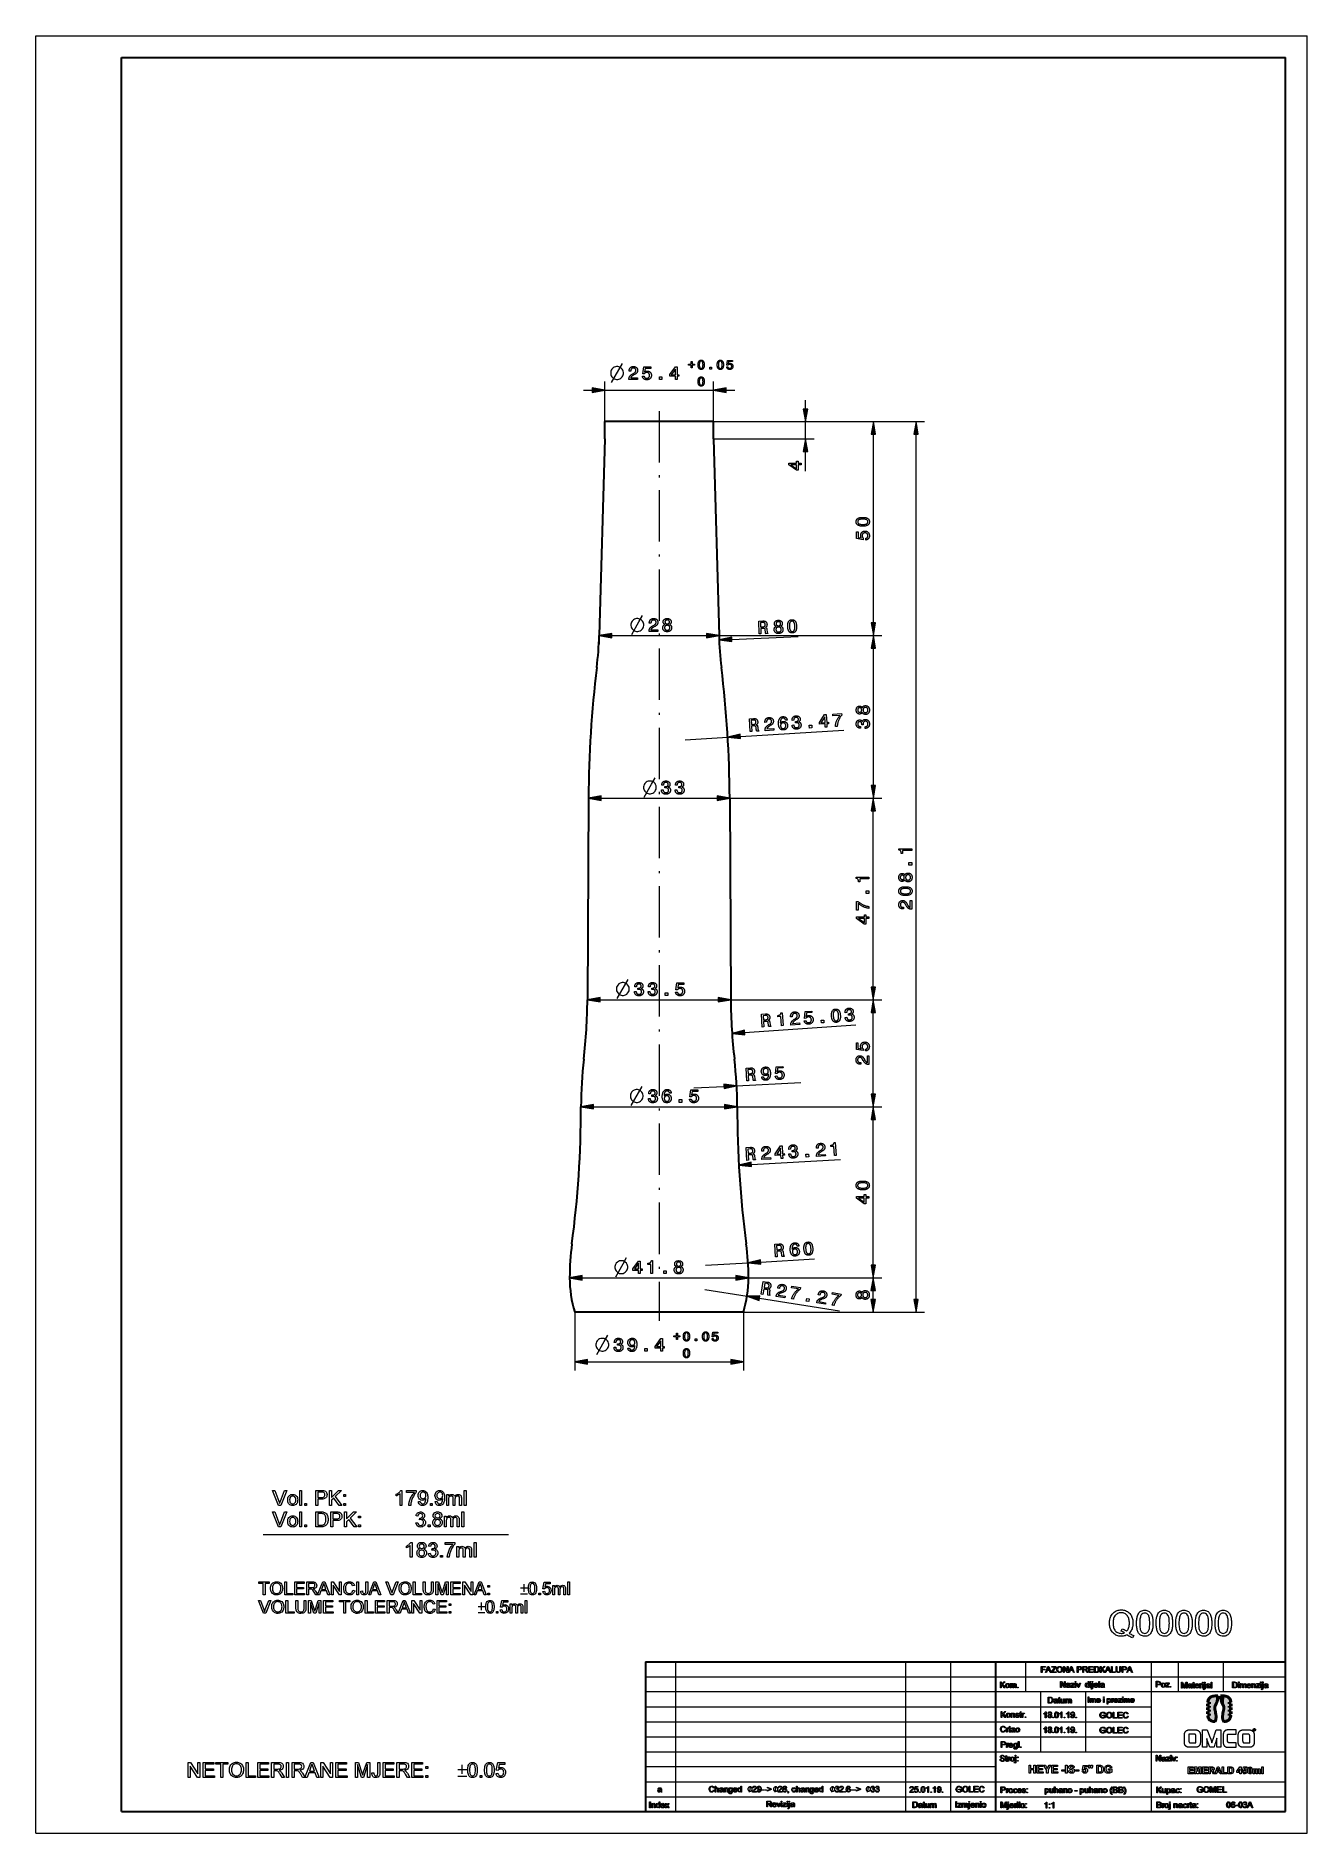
# Model space of a CAD drawing. Extents: x 0 to 297, y 0 to 420.
import ezdxf

# ---------------------------------------------------------------- set-up
doc = ezdxf.new("R2010")
doc.units = 0
doc.linetypes.add('DASHDOT', pattern=[18.5, 12, -3, 0.5, -3])

msp = doc.modelspace()

# ---------------------------------------------------------------- linework, layer by layer
at = {"color": 7, "lineweight": 13}
for p, q in [((0, 0), (0, 420)), ((0, 420), (297, 420)), ((297, 0), (297, 420)), ((132.9, 337.22), (158.3, 337.22)), ((158.3, 329.86), (181.82, 329.86)), ((158.3, 329.86), (207.63, 329.86)), ((158.3, 329.86), (197.66, 329.86)), ((158.3, 325.86), (181.82, 325.86)), ((195.66, 282.81), (195.66, 326.9)), ((205.63, 124.71), (205.63, 326.9)), ((134.55, 279.84), (156.65, 279.84)), ((159.6, 279.86), (197.68, 279.86)), ((159.6, 279.86), (197.66, 279.86)), ((195.68, 244.81), (195.68, 276.9)), ((164.59, 256.29), (188.75, 257.73)), ((132.05, 241.87), (159.15, 241.87)), ((162.1, 241.86), (197.64, 241.86)), ((162.1, 241.86), (197.68, 241.86)), ((195.64, 197.71), (195.64, 238.9)), ((131.8, 194.76), (159.4, 194.76)), ((162.35, 194.76), (197.64, 194.76)), ((162.35, 194.76), (197.64, 194.76)), ((165.59, 187.09), (191.58, 188.87)), ((130.3, 169.76), (160.9, 169.76)), ((163.85, 169.76), (197.64, 169.76)), ((163.85, 169.76), (197.64, 169.76)), ((195.64, 132.71), (195.64, 166.8)), ((167.18, 156.27), (188, 157.44)), ((127.65, 129.76), (163.55, 129.76)), ((166.5, 129.76), (197.63, 129.76)), ((166.5, 129.76), (197.64, 129.76)), ((165.25, 121.76), (197.63, 121.76)), ((165.25, 121.76), (207.63, 121.76)), ((128.85, 110.12), (162.35, 110.12)), ((149.42, 40), (149.42, 5)), ((203.21, 40), (203.21, 5)), ((213.71, 40), (213.71, 5)), ((260.61, 40), (260.61, 5)), ((142.42, 36.5), (292, 36.5)), ((292, 33), (142.42, 33)), ((142.42, 29.5), (260.61, 29.5)), ((142.42, 26), (260.61, 26)), ((142.42, 22.5), (260.61, 22.5)), ((142.42, 19), (292, 19)), ((224.21, 15.5), (142.42, 15.5)), ((142.42, 12), (292, 12)), ((142.42, 8.5), (292, 8.5)), ((0, 0), (297, 0))]:
    msp.add_line(p, q, dxfattribs=at)
at = {"color": 7, "lineweight": 30}
for p, q in [((20, 5), (20, 415)), ((20, 415), (292, 415)), ((292, 5), (292, 415)), ((158.3, 329.86), (132.9, 329.86)), ((132.9, 325.86), (131.6, 279.86)), ((158.3, 325.86), (159.6, 279.86)), ((129.1, 241.86), (128.85, 194.76)), ((162.1, 241.86), (162.35, 194.76)), ((165.3, 121.76), (125.9, 121.76)), ((165.25, 121.76), (125.95, 121.76)), ((142.42, 40), (292, 40)), ((142.42, 40), (142.42, 5)), ((224.21, 40), (224.21, 5)), ((20, 5), (292, 5))]:
    msp.add_line(p, q, dxfattribs=at)
at = {"color": 7, "lineweight": 13, "ltscale": 0.051139}
for p, q in [((127.9, 337.22), (129.95, 337.22)), ((161.25, 337.22), (163.3, 337.22))]:
    msp.add_line(p, q, dxfattribs=at)
at = {"color": 7, "lineweight": 13, "ltscale": 0.233958}
for p, q in [((132.9, 329.86), (132.9, 339.22)), ((158.3, 329.86), (158.3, 339.22))]:
    msp.add_line(p, q, dxfattribs=at)
at = {"color": 7, "linetype": 'DASHDOT', "lineweight": 13}
msp.add_line((145.6, 332.33), (145.6, 119.73), dxfattribs=at)
at = {"color": 7, "lineweight": 13, "ltscale": 0.05114}
msp.add_line((179.82, 332.81), (179.82, 334.86), dxfattribs=at)
at = {"color": 7, "lineweight": 30, "ltscale": 0.1}
for p, q in [((132.9, 325.86), (132.9, 329.86)), ((158.3, 325.86), (158.3, 329.86))]:
    msp.add_line(p, q, dxfattribs=at)
at = {"color": 7, "lineweight": 13, "ltscale": 0.1}
msp.add_line((179.82, 325.86), (179.82, 329.86), dxfattribs=at)
at = {"color": 7, "lineweight": 13, "ltscale": 0.116125}
msp.add_line((179.82, 318.26), (179.82, 322.9), dxfattribs=at)
at = {"color": 7, "lineweight": 13, "ltscale": 0.05049}
for p, q in [((131.6, 279.86), (131.6, 277.84)), ((159.6, 279.86), (159.6, 277.84))]:
    msp.add_line(p, q, dxfattribs=at)
at = {"color": 7, "lineweight": 13, "ltscale": 0.387905}
msp.add_line((162.59, 278.97), (178.09, 279.61), dxfattribs=at)
at = {"color": 7, "lineweight": 13, "ltscale": 0.25}
for p, q in [((151.66, 255.52), (161.64, 256.11)), ((156.41, 132.7), (166.4, 133.29)), ((156.29, 127.05), (166.16, 125.48))]:
    msp.add_line(p, q, dxfattribs=at)
at = {"color": 7, "lineweight": 13, "ltscale": 0.050185}
for p, q in [((129.1, 241.86), (129.1, 243.87)), ((162.1, 241.86), (162.1, 243.87))]:
    msp.add_line(p, q, dxfattribs=at)
at = {"color": 7, "lineweight": 13, "ltscale": 0.477279}
msp.add_line((195.64, 172.71), (195.64, 191.8), dxfattribs=at)
at = {"color": 7, "lineweight": 13, "ltscale": 0.17614}
msp.add_line((153.74, 174.15), (160.77, 174.51), dxfattribs=at)
at = {"color": 7, "lineweight": 13, "ltscale": 0.375}
msp.add_line((163.72, 174.67), (178.7, 175.44), dxfattribs=at)
at = {"color": 7, "lineweight": 13, "ltscale": 0.314845}
msp.add_line((169.35, 133.46), (181.92, 134.2), dxfattribs=at)
at = {"color": 7, "lineweight": 13, "ltscale": 0.052279}
msp.add_line((195.63, 124.71), (195.63, 126.8), dxfattribs=at)
at = {"color": 7, "lineweight": 13, "ltscale": 0.472503}
msp.add_line((169.08, 125.02), (187.75, 122.05), dxfattribs=at)
at = {"color": 7, "lineweight": 13, "ltscale": 0.340917}
for p, q in [((125.9, 121.76), (125.9, 108.12)), ((165.3, 121.76), (165.3, 108.12))]:
    msp.add_line(p, q, dxfattribs=at)
at = {"color": 7, "lineweight": 18}
msp.add_line((53.11, 69.75), (110.39, 69.75), dxfattribs=at)
at = {"color": 7, "lineweight": 13, "ltscale": 0.175}
for p, q in [((231.21, 40), (231.21, 33)), ((266.91, 40), (266.91, 33)), ((277.41, 40), (277.41, 33))]:
    msp.add_line(p, q, dxfattribs=at)
at = {"color": 7, "lineweight": 13, "ltscale": 0.35}
for p, q in [((234.71, 33), (234.71, 19)), ((245.21, 33), (245.21, 19))]:
    msp.add_line(p, q, dxfattribs=at)
at = {"color": 7, "lineweight": 13}
for points in [[(135.94, 342.72), (135.64, 342.72), (135.39, 342.67), (135.14, 342.57), (134.89, 342.42), (134.59, 342.12), (134.44, 341.87), (134.34, 341.62), (134.29, 341.37), (134.29, 341.07), (134.34, 340.82), (134.44, 340.57), (134.59, 340.32), (134.89, 340.02), (135.14, 339.87), (135.39, 339.77), (135.64, 339.72), (135.94, 339.72), (136.19, 339.77), (136.44, 339.87), (136.69, 340.02), (136.99, 340.32), (137.14, 340.57), (137.24, 340.82), (137.29, 341.07), (137.29, 341.37), (137.24, 341.62), (137.14, 341.87), (136.99, 342.12), (136.69, 342.42), (136.44, 342.57), (136.19, 342.67)], [(138.53, 339.72), (138.53, 339.73), (138.53, 339.82), (138.54, 339.9), (138.55, 339.98), (138.57, 340.06), (138.58, 340.14), (138.61, 340.21), (138.63, 340.28), (138.66, 340.35), (138.7, 340.41), (138.74, 340.47), (138.78, 340.53), (138.83, 340.59), (138.89, 340.65), (138.96, 340.71), (139.03, 340.77), (139.11, 340.83), (139.19, 340.89), (139.28, 340.95), (139.38, 341), (139.49, 341.06), (139.74, 341.2), (139.78, 341.23), (139.83, 341.25), (139.87, 341.28), (139.9, 341.31), (139.94, 341.33), (139.97, 341.36), (140, 341.39), (140.03, 341.42), (140.05, 341.45), (140.08, 341.48), (140.1, 341.51), (140.11, 341.55), (140.13, 341.58), (140.14, 341.61), (140.15, 341.65), (140.16, 341.69), (140.17, 341.73), (140.18, 341.76), (140.18, 341.8), (140.18, 341.85), (140.18, 341.89), (140.17, 341.94), (140.17, 341.98), (140.15, 342.02), (140.14, 342.06), (140.12, 342.1), (140.1, 342.13), (140.08, 342.17), (140.05, 342.2), (140.02, 342.23), (139.98, 342.26), (139.95, 342.28), (139.91, 342.31), (139.87, 342.32), (139.83, 342.34), (139.78, 342.35), (139.73, 342.36), (139.69, 342.37), (139.63, 342.38), (139.58, 342.38), (139.53, 342.38), (139.48, 342.37), (139.43, 342.36), (139.38, 342.35), (139.34, 342.33), (139.29, 342.31), (139.26, 342.29), (139.22, 342.26), (139.18, 342.23), (139.15, 342.19), (139.12, 342.15), (139.09, 342.11), (139.07, 342.07), (139.05, 342.02), (139.03, 341.97), (139.02, 341.92), (139.01, 341.86), (139, 341.81), (139, 341.74), (138.99, 341.68), (138.99, 341.65), (138.6, 341.65), (138.6, 341.71), (138.6, 341.8), (138.61, 341.89), (138.63, 341.97), (138.64, 342.05), (138.67, 342.13), (138.7, 342.2), (138.73, 342.27), (138.77, 342.34), (138.82, 342.4), (138.87, 342.46), (138.93, 342.51), (138.99, 342.56), (139.05, 342.6), (139.12, 342.64), (139.19, 342.67), (139.26, 342.69), (139.34, 342.71), (139.43, 342.72), (139.51, 342.73), (139.6, 342.74), (139.69, 342.73), (139.77, 342.73), (139.85, 342.71), (139.93, 342.7), (140, 342.67), (140.07, 342.65), (140.14, 342.61), (140.2, 342.58), (140.26, 342.54), (140.32, 342.49), (140.37, 342.44), (140.42, 342.38), (140.46, 342.33), (140.49, 342.27), (140.52, 342.2), (140.55, 342.14), (140.57, 342.07), (140.58, 342), (140.59, 341.92), (140.59, 341.84), (140.59, 341.78), (140.59, 341.72), (140.58, 341.66), (140.57, 341.61), (140.55, 341.55), (140.53, 341.5), (140.51, 341.45), (140.49, 341.39), (140.46, 341.35), (140.43, 341.3), (140.4, 341.25), (140.36, 341.21), (140.32, 341.16), (140.28, 341.12), (140.23, 341.08), (140.18, 341.04), (140.12, 341), (140.07, 340.97), (140.01, 340.93), (139.94, 340.89), (139.69, 340.77), (139.62, 340.73), (139.55, 340.69), (139.49, 340.66), (139.43, 340.62), (139.38, 340.59), (139.33, 340.55), (139.28, 340.52), (139.24, 340.49), (139.21, 340.46), (139.17, 340.43), (139.14, 340.4), (139.11, 340.36), (139.09, 340.33), (139.06, 340.3), (139.04, 340.27), (139.02, 340.23), (139, 340.2), (138.99, 340.16), (138.98, 340.12), (138.96, 340.09), (140.59, 340.09), (140.59, 339.72)], [(141.71, 340.5), (142.11, 340.5), (142.12, 340.45), (142.13, 340.41), (142.15, 340.37), (142.16, 340.33), (142.18, 340.29), (142.2, 340.25), (142.22, 340.22), (142.25, 340.19), (142.28, 340.16), (142.31, 340.13), (142.34, 340.11), (142.38, 340.09), (142.41, 340.07), (142.45, 340.05), (142.49, 340.03), (142.53, 340.02), (142.57, 340.01), (142.62, 340.01), (142.67, 340), (142.71, 340), (142.77, 340), (142.83, 340.01), (142.89, 340.02), (142.94, 340.03), (142.99, 340.05), (143.03, 340.07), (143.08, 340.09), (143.12, 340.12), (143.16, 340.15), (143.2, 340.18), (143.23, 340.22), (143.27, 340.26), (143.29, 340.3), (143.32, 340.35), (143.34, 340.4), (143.35, 340.45), (143.37, 340.5), (143.38, 340.55), (143.38, 340.61), (143.38, 340.67), (143.38, 340.73), (143.38, 340.78), (143.37, 340.84), (143.35, 340.89), (143.34, 340.94), (143.32, 340.99), (143.29, 341.03), (143.27, 341.08), (143.24, 341.12), (143.2, 341.15), (143.16, 341.19), (143.12, 341.22), (143.08, 341.25), (143.04, 341.27), (142.99, 341.29), (142.94, 341.31), (142.89, 341.32), (142.83, 341.33), (142.77, 341.33), (142.71, 341.34), (142.68, 341.33), (142.65, 341.33), (142.61, 341.33), (142.58, 341.32), (142.55, 341.32), (142.52, 341.31), (142.48, 341.3), (142.45, 341.29), (142.42, 341.28), (142.4, 341.27), (142.37, 341.25), (142.34, 341.24), (142.31, 341.22), (142.29, 341.2), (142.26, 341.18), (142.24, 341.16), (142.21, 341.14), (142.19, 341.11), (142.17, 341.09), (142.14, 341.06), (141.8, 341.06), (142.04, 342.65), (143.64, 342.65), (143.64, 342.29), (142.32, 342.29), (142.2, 341.49), (142.23, 341.51), (142.25, 341.52), (142.27, 341.54), (142.3, 341.56), (142.32, 341.57), (142.35, 341.58), (142.37, 341.6), (142.4, 341.61), (142.43, 341.62), (142.46, 341.63), (142.49, 341.64), (142.52, 341.65), (142.55, 341.66), (142.58, 341.66), (142.61, 341.67), (142.64, 341.67), (142.68, 341.68), (142.71, 341.68), (142.74, 341.68), (142.78, 341.68), (142.87, 341.68), (142.96, 341.67), (143.04, 341.66), (143.12, 341.64), (143.19, 341.61), (143.27, 341.58), (143.34, 341.55), (143.4, 341.51), (143.46, 341.46), (143.52, 341.41), (143.57, 341.35), (143.62, 341.29), (143.66, 341.23), (143.7, 341.16), (143.73, 341.09), (143.76, 341.02), (143.78, 340.94), (143.79, 340.86), (143.8, 340.78), (143.8, 340.69), (143.8, 340.6), (143.79, 340.51), (143.78, 340.42), (143.75, 340.34), (143.73, 340.26), (143.7, 340.19), (143.66, 340.11), (143.61, 340.05), (143.56, 339.98), (143.5, 339.92), (143.44, 339.87), (143.38, 339.82), (143.31, 339.77), (143.24, 339.74), (143.16, 339.7), (143.08, 339.68), (143, 339.66), (142.91, 339.64), (142.82, 339.63), (142.73, 339.63), (142.64, 339.63), (142.56, 339.64), (142.49, 339.65), (142.41, 339.67), (142.34, 339.69), (142.27, 339.72), (142.21, 339.75), (142.14, 339.78), (142.08, 339.82), (142.02, 339.87), (141.97, 339.92), (141.92, 339.97), (141.88, 340.03), (141.84, 340.08), (141.81, 340.15), (141.78, 340.21), (141.75, 340.28), (141.74, 340.35), (141.72, 340.42)], [(145.68, 339.72), (145.68, 340.36), (146.28, 340.36), (146.28, 339.72)], [(149.42, 339.72), (149.42, 340.46), (148.1, 340.46), (148.1, 340.84), (149.41, 342.65), (149.8, 342.65), (149.8, 340.8), (150.23, 340.8), (150.23, 340.46), (149.8, 340.46), (149.8, 339.72)], [(148.46, 340.8), (149.42, 340.8), (149.42, 342.15)], [(153.09, 343.95), (153.3, 343.95), (153.3, 343.3), (153.89, 343.3), (153.89, 343.09), (153.3, 343.09), (153.3, 342.43), (153.09, 342.43), (153.09, 343.09), (152.49, 343.09), (152.49, 343.3), (153.09, 343.3)], [(154.7, 343.14), (154.71, 343.24), (154.71, 343.34), (154.72, 343.44), (154.73, 343.53), (154.75, 343.61), (154.77, 343.69), (154.79, 343.76), (154.82, 343.83), (154.85, 343.89), (154.89, 343.95), (154.93, 344), (154.97, 344.05), (155.02, 344.09), (155.07, 344.13), (155.12, 344.16), (155.17, 344.19), (155.23, 344.2), (155.3, 344.22), (155.36, 344.23), (155.43, 344.23), (155.5, 344.23), (155.57, 344.22), (155.63, 344.2), (155.69, 344.19), (155.75, 344.16), (155.8, 344.13), (155.85, 344.09), (155.89, 344.05), (155.93, 344.01), (155.97, 343.95), (156.01, 343.9), (156.04, 343.83), (156.07, 343.76), (156.09, 343.69), (156.11, 343.61), (156.13, 343.53), (156.14, 343.44), (156.15, 343.34), (156.16, 343.25), (156.16, 343.14), (156.16, 343.04), (156.15, 342.94), (156.14, 342.84), (156.13, 342.75), (156.11, 342.67), (156.09, 342.59), (156.07, 342.52), (156.04, 342.45), (156.01, 342.39), (155.97, 342.33), (155.93, 342.28), (155.89, 342.23), (155.85, 342.19), (155.8, 342.15), (155.75, 342.12), (155.69, 342.1), (155.63, 342.08), (155.57, 342.07), (155.5, 342.06), (155.43, 342.06), (155.36, 342.06), (155.3, 342.07), (155.23, 342.08), (155.17, 342.1), (155.12, 342.12), (155.07, 342.16), (155.02, 342.19), (154.97, 342.23), (154.93, 342.28), (154.89, 342.33), (154.85, 342.39), (154.82, 342.45), (154.79, 342.52), (154.77, 342.59), (154.75, 342.67), (154.73, 342.76), (154.72, 342.84), (154.71, 342.94), (154.71, 343.04)], [(154.7, 339.24), (154.71, 339.34), (154.71, 339.44), (154.72, 339.54), (154.73, 339.63), (154.75, 339.71), (154.77, 339.79), (154.79, 339.86), (154.82, 339.93), (154.85, 339.99), (154.89, 340.05), (154.93, 340.1), (154.97, 340.15), (155.02, 340.19), (155.07, 340.23), (155.12, 340.26), (155.17, 340.29), (155.23, 340.3), (155.3, 340.32), (155.36, 340.33), (155.43, 340.33), (155.5, 340.33), (155.57, 340.32), (155.63, 340.3), (155.69, 340.29), (155.75, 340.26), (155.8, 340.23), (155.85, 340.19), (155.89, 340.15), (155.93, 340.11), (155.97, 340.05), (156.01, 340), (156.04, 339.93), (156.07, 339.86), (156.09, 339.79), (156.11, 339.71), (156.13, 339.63), (156.14, 339.54), (156.15, 339.44), (156.16, 339.35), (156.16, 339.24), (156.16, 339.14), (156.15, 339.04), (156.14, 338.94), (156.13, 338.85), (156.11, 338.77), (156.09, 338.69), (156.07, 338.62), (156.04, 338.55), (156.01, 338.49), (155.97, 338.43), (155.93, 338.38), (155.89, 338.33), (155.85, 338.29), (155.8, 338.25), (155.75, 338.22), (155.69, 338.2), (155.63, 338.18), (155.57, 338.17), (155.5, 338.16), (155.43, 338.16), (155.36, 338.16), (155.3, 338.17), (155.23, 338.18), (155.17, 338.2), (155.12, 338.22), (155.07, 338.26), (155.02, 338.29), (154.97, 338.33), (154.93, 338.38), (154.89, 338.43), (154.85, 338.49), (154.82, 338.55), (154.79, 338.62), (154.77, 338.69), (154.75, 338.77), (154.73, 338.86), (154.72, 338.94), (154.71, 339.04), (154.71, 339.14)], [(154.99, 343.14), (154.99, 343.06), (155, 342.98), (155, 342.9), (155.01, 342.83), (155.02, 342.76), (155.03, 342.7), (155.04, 342.65), (155.06, 342.6), (155.08, 342.55), (155.1, 342.51), (155.12, 342.47), (155.15, 342.43), (155.17, 342.4), (155.2, 342.38), (155.24, 342.35), (155.27, 342.34), (155.31, 342.32), (155.35, 342.31), (155.39, 342.31), (155.43, 342.3), (155.48, 342.31), (155.52, 342.31), (155.56, 342.32), (155.59, 342.34), (155.63, 342.35), (155.66, 342.38), (155.69, 342.4), (155.72, 342.43), (155.74, 342.47), (155.76, 342.5), (155.78, 342.55), (155.8, 342.59), (155.82, 342.64), (155.83, 342.7), (155.84, 342.76), (155.85, 342.83), (155.86, 342.9), (155.86, 342.97), (155.87, 343.06), (155.87, 343.14), (155.87, 343.23), (155.86, 343.31), (155.86, 343.38), (155.85, 343.45), (155.84, 343.52), (155.83, 343.58), (155.82, 343.64), (155.8, 343.69), (155.78, 343.74), (155.76, 343.78), (155.74, 343.82), (155.72, 343.85), (155.69, 343.88), (155.66, 343.91), (155.63, 343.93), (155.59, 343.95), (155.56, 343.96), (155.52, 343.97), (155.48, 343.98), (155.43, 343.98), (155.39, 343.98), (155.35, 343.97), (155.31, 343.96), (155.27, 343.95), (155.24, 343.93), (155.2, 343.91), (155.17, 343.88), (155.15, 343.85), (155.12, 343.82), (155.1, 343.78), (155.08, 343.73), (155.06, 343.69), (155.04, 343.64), (155.03, 343.58), (155.02, 343.52), (155.01, 343.45), (155, 343.38), (155, 343.31), (154.99, 343.23)], [(157.46, 342.12), (157.46, 342.57), (157.88, 342.57), (157.88, 342.12)], [(159.18, 343.14), (159.18, 343.24), (159.19, 343.34), (159.2, 343.44), (159.21, 343.53), (159.23, 343.61), (159.25, 343.69), (159.27, 343.76), (159.3, 343.83), (159.33, 343.89), (159.37, 343.95), (159.41, 344), (159.45, 344.05), (159.49, 344.09), (159.54, 344.13), (159.6, 344.16), (159.65, 344.19), (159.71, 344.2), (159.77, 344.22), (159.84, 344.23), (159.91, 344.23), (159.98, 344.23), (160.04, 344.22), (160.11, 344.2), (160.17, 344.19), (160.22, 344.16), (160.28, 344.13), (160.32, 344.09), (160.37, 344.05), (160.41, 344.01), (160.45, 343.95), (160.49, 343.9), (160.52, 343.83), (160.54, 343.76), (160.57, 343.69), (160.59, 343.61), (160.61, 343.53), (160.62, 343.44), (160.63, 343.34), (160.63, 343.25), (160.63, 343.14), (160.63, 343.04), (160.63, 342.94), (160.62, 342.84), (160.61, 342.75), (160.59, 342.67), (160.57, 342.59), (160.54, 342.52), (160.52, 342.45), (160.49, 342.39), (160.45, 342.33), (160.41, 342.28), (160.37, 342.23), (160.32, 342.19), (160.28, 342.15), (160.22, 342.12), (160.17, 342.1), (160.11, 342.08), (160.04, 342.07), (159.98, 342.06), (159.91, 342.06), (159.84, 342.06), (159.77, 342.07), (159.71, 342.08), (159.65, 342.1), (159.6, 342.12), (159.54, 342.16), (159.49, 342.19), (159.45, 342.23), (159.41, 342.28), (159.37, 342.33), (159.33, 342.39), (159.3, 342.45), (159.27, 342.52), (159.25, 342.59), (159.23, 342.67), (159.21, 342.76), (159.2, 342.84), (159.19, 342.94), (159.18, 343.04)], [(159.47, 343.14), (159.47, 343.06), (159.47, 342.98), (159.48, 342.9), (159.49, 342.83), (159.5, 342.76), (159.51, 342.7), (159.52, 342.65), (159.54, 342.6), (159.56, 342.55), (159.58, 342.51), (159.6, 342.47), (159.62, 342.43), (159.65, 342.4), (159.68, 342.38), (159.71, 342.35), (159.75, 342.34), (159.78, 342.32), (159.82, 342.31), (159.86, 342.31), (159.91, 342.3), (159.95, 342.31), (159.99, 342.31), (160.03, 342.32), (160.07, 342.34), (160.1, 342.35), (160.14, 342.38), (160.17, 342.4), (160.19, 342.43), (160.22, 342.47), (160.24, 342.5), (160.26, 342.55), (160.28, 342.59), (160.29, 342.64), (160.31, 342.7), (160.32, 342.76), (160.33, 342.83), (160.33, 342.9), (160.34, 342.97), (160.34, 343.06), (160.34, 343.14), (160.34, 343.23), (160.34, 343.31), (160.33, 343.38), (160.33, 343.45), (160.32, 343.52), (160.31, 343.58), (160.29, 343.64), (160.28, 343.69), (160.26, 343.74), (160.24, 343.78), (160.22, 343.82), (160.19, 343.85), (160.17, 343.88), (160.14, 343.91), (160.1, 343.93), (160.07, 343.95), (160.03, 343.96), (159.99, 343.97), (159.95, 343.98), (159.91, 343.98), (159.86, 343.98), (159.82, 343.97), (159.78, 343.96), (159.75, 343.95), (159.71, 343.93), (159.68, 343.91), (159.65, 343.88), (159.62, 343.85), (159.6, 343.82), (159.58, 343.78), (159.56, 343.73), (159.54, 343.69), (159.52, 343.64), (159.51, 343.58), (159.5, 343.52), (159.49, 343.45), (159.48, 343.38), (159.47, 343.31), (159.47, 343.23)], [(161.4, 342.66), (161.68, 342.66), (161.69, 342.63), (161.69, 342.6), (161.7, 342.57), (161.71, 342.54), (161.73, 342.52), (161.74, 342.49), (161.76, 342.47), (161.77, 342.45), (161.79, 342.43), (161.82, 342.41), (161.84, 342.39), (161.86, 342.37), (161.89, 342.36), (161.91, 342.35), (161.94, 342.34), (161.97, 342.33), (162, 342.32), (162.03, 342.32), (162.07, 342.32), (162.1, 342.32), (162.14, 342.32), (162.18, 342.32), (162.22, 342.33), (162.26, 342.34), (162.29, 342.35), (162.32, 342.36), (162.35, 342.38), (162.38, 342.4), (162.41, 342.42), (162.44, 342.44), (162.46, 342.47), (162.49, 342.5), (162.5, 342.53), (162.52, 342.56), (162.54, 342.59), (162.55, 342.63), (162.56, 342.66), (162.56, 342.7), (162.57, 342.74), (162.57, 342.78), (162.57, 342.82), (162.56, 342.86), (162.56, 342.9), (162.55, 342.94), (162.54, 342.97), (162.52, 343.01), (162.51, 343.04), (162.49, 343.07), (162.46, 343.1), (162.44, 343.12), (162.41, 343.15), (162.39, 343.17), (162.36, 343.19), (162.33, 343.2), (162.29, 343.22), (162.26, 343.23), (162.22, 343.24), (162.18, 343.24), (162.14, 343.25), (162.1, 343.25), (162.08, 343.25), (162.05, 343.25), (162.03, 343.25), (162.01, 343.24), (161.98, 343.24), (161.96, 343.23), (161.94, 343.23), (161.92, 343.22), (161.9, 343.21), (161.88, 343.2), (161.86, 343.19), (161.84, 343.18), (161.82, 343.17), (161.8, 343.15), (161.78, 343.14), (161.76, 343.13), (161.75, 343.11), (161.73, 343.09), (161.72, 343.08), (161.7, 343.06), (161.46, 343.06), (161.62, 344.17), (162.75, 344.17), (162.75, 343.92), (161.83, 343.92), (161.74, 343.36), (161.76, 343.37), (161.77, 343.38), (161.79, 343.39), (161.81, 343.4), (161.82, 343.41), (161.84, 343.42), (161.86, 343.43), (161.88, 343.44), (161.9, 343.45), (161.92, 343.46), (161.94, 343.46), (161.96, 343.47), (161.98, 343.47), (162.01, 343.48), (162.03, 343.48), (162.05, 343.49), (162.07, 343.49), (162.1, 343.49), (162.12, 343.49), (162.14, 343.49), (162.21, 343.49), (162.27, 343.48), (162.33, 343.47), (162.38, 343.46), (162.44, 343.44), (162.49, 343.42), (162.53, 343.4), (162.58, 343.37), (162.62, 343.34), (162.66, 343.3), (162.7, 343.26), (162.74, 343.22), (162.76, 343.17), (162.79, 343.13), (162.81, 343.08), (162.83, 343.03), (162.84, 342.97), (162.85, 342.92), (162.86, 342.86), (162.86, 342.8), (162.86, 342.73), (162.85, 342.67), (162.84, 342.61), (162.83, 342.55), (162.81, 342.5), (162.79, 342.45), (162.76, 342.4), (162.73, 342.35), (162.69, 342.3), (162.65, 342.26), (162.61, 342.22), (162.56, 342.19), (162.52, 342.16), (162.47, 342.13), (162.41, 342.11), (162.36, 342.09), (162.3, 342.07), (162.24, 342.06), (162.17, 342.06), (162.11, 342.06), (162.05, 342.06), (161.99, 342.06), (161.94, 342.07), (161.89, 342.08), (161.84, 342.1), (161.79, 342.12), (161.74, 342.14), (161.7, 342.16), (161.66, 342.19), (161.62, 342.22), (161.58, 342.26), (161.55, 342.29), (161.51, 342.33), (161.49, 342.37), (161.46, 342.42), (161.44, 342.46), (161.43, 342.51), (161.41, 342.56), (161.41, 342.61)], [(129.95, 336.7), (132.9, 337.22), (129.95, 337.74)], [(154.99, 339.24), (154.99, 339.16), (155, 339.08), (155, 339), (155.01, 338.93), (155.02, 338.86), (155.03, 338.8), (155.04, 338.75), (155.06, 338.7), (155.08, 338.65), (155.1, 338.61), (155.12, 338.57), (155.15, 338.53), (155.17, 338.5), (155.2, 338.48), (155.24, 338.45), (155.27, 338.44), (155.31, 338.42), (155.35, 338.41), (155.39, 338.41), (155.43, 338.4), (155.48, 338.41), (155.52, 338.41), (155.56, 338.42), (155.59, 338.44), (155.63, 338.45), (155.66, 338.48), (155.69, 338.5), (155.72, 338.53), (155.74, 338.57), (155.76, 338.6), (155.78, 338.65), (155.8, 338.69), (155.82, 338.74), (155.83, 338.8), (155.84, 338.86), (155.85, 338.93), (155.86, 339), (155.86, 339.07), (155.87, 339.16), (155.87, 339.24), (155.87, 339.33), (155.86, 339.41), (155.86, 339.48), (155.85, 339.55), (155.84, 339.62), (155.83, 339.68), (155.82, 339.74), (155.8, 339.79), (155.78, 339.84), (155.76, 339.88), (155.74, 339.92), (155.72, 339.95), (155.69, 339.98), (155.66, 340.01), (155.63, 340.03), (155.59, 340.05), (155.56, 340.06), (155.52, 340.07), (155.48, 340.08), (155.43, 340.08), (155.39, 340.08), (155.35, 340.07), (155.31, 340.06), (155.27, 340.05), (155.24, 340.03), (155.2, 340.01), (155.17, 339.98), (155.15, 339.95), (155.12, 339.92), (155.1, 339.88), (155.08, 339.83), (155.06, 339.79), (155.04, 339.74), (155.03, 339.68), (155.02, 339.62), (155.01, 339.55), (155, 339.48), (155, 339.41), (154.99, 339.33)], [(161.25, 337.74), (158.3, 337.22), (161.25, 336.7)], [(179.3, 332.81), (179.82, 329.86), (180.34, 332.81)], [(196.18, 326.9), (195.66, 329.86), (195.14, 326.9)], [(206.15, 326.9), (205.63, 329.86), (205.1, 326.9)], [(180.34, 322.9), (179.82, 325.86), (179.3, 322.9)], [(178.82, 319.8), (178.08, 319.8), (178.08, 318.48), (177.7, 318.48), (175.89, 319.79), (175.89, 320.18), (177.73, 320.18), (177.73, 320.61), (178.08, 320.61), (178.08, 320.18), (178.82, 320.18)], [(177.73, 318.84), (177.73, 319.8), (176.39, 319.8)], [(193.2, 305.42), (193.05, 305.42), (192.91, 305.43), (192.77, 305.44), (192.65, 305.46), (192.53, 305.48), (192.42, 305.51), (192.31, 305.55), (192.21, 305.59), (192.12, 305.63), (192.04, 305.68), (191.96, 305.74), (191.9, 305.8), (191.84, 305.86), (191.79, 305.93), (191.74, 306.01), (191.71, 306.09), (191.68, 306.17), (191.66, 306.26), (191.65, 306.36), (191.64, 306.46), (191.65, 306.56), (191.66, 306.65), (191.68, 306.74), (191.71, 306.83), (191.74, 306.91), (191.78, 306.98), (191.84, 307.05), (191.9, 307.12), (191.96, 307.18), (192.04, 307.23), (192.12, 307.28), (192.21, 307.32), (192.31, 307.36), (192.41, 307.4), (192.52, 307.43), (192.64, 307.45), (192.77, 307.47), (192.91, 307.48), (193.05, 307.49), (193.2, 307.49), (193.35, 307.49), (193.49, 307.48), (193.62, 307.47), (193.75, 307.45), (193.87, 307.43), (193.98, 307.4), (194.09, 307.36), (194.18, 307.32), (194.27, 307.28), (194.36, 307.23), (194.43, 307.18), (194.5, 307.12), (194.56, 307.05), (194.61, 306.98), (194.65, 306.91), (194.69, 306.83), (194.71, 306.74), (194.73, 306.65), (194.74, 306.56), (194.75, 306.46), (194.74, 306.36), (194.73, 306.26), (194.71, 306.17), (194.69, 306.09), (194.65, 306.01), (194.61, 305.93), (194.56, 305.86), (194.5, 305.8), (194.43, 305.74), (194.35, 305.68), (194.27, 305.63), (194.18, 305.59), (194.08, 305.55), (193.98, 305.51), (193.87, 305.48), (193.75, 305.46), (193.62, 305.44), (193.49, 305.43), (193.35, 305.42)], [(193.2, 305.83), (193.32, 305.83), (193.43, 305.84), (193.54, 305.84), (193.64, 305.85), (193.74, 305.87), (193.82, 305.88), (193.9, 305.9), (193.98, 305.93), (194.05, 305.95), (194.11, 305.98), (194.16, 306.01), (194.21, 306.05), (194.25, 306.09), (194.29, 306.13), (194.32, 306.18), (194.35, 306.22), (194.37, 306.28), (194.38, 306.33), (194.39, 306.39), (194.39, 306.46), (194.39, 306.52), (194.38, 306.58), (194.37, 306.63), (194.35, 306.69), (194.32, 306.74), (194.29, 306.78), (194.25, 306.82), (194.21, 306.86), (194.16, 306.9), (194.11, 306.93), (194.05, 306.96), (193.98, 306.98), (193.91, 307), (193.83, 307.02), (193.74, 307.04), (193.65, 307.05), (193.54, 307.06), (193.44, 307.07), (193.32, 307.08), (193.2, 307.08), (193.08, 307.08), (192.96, 307.07), (192.85, 307.06), (192.75, 307.05), (192.66, 307.04), (192.57, 307.02), (192.49, 307), (192.41, 306.98), (192.35, 306.96), (192.29, 306.93), (192.23, 306.9), (192.18, 306.86), (192.14, 306.82), (192.1, 306.78), (192.07, 306.74), (192.05, 306.69), (192.03, 306.63), (192.01, 306.58), (192, 306.52), (192, 306.46), (192, 306.39), (192.01, 306.33), (192.03, 306.28), (192.05, 306.22), (192.07, 306.18), (192.11, 306.13), (192.14, 306.09), (192.19, 306.05), (192.23, 306.01), (192.29, 305.98), (192.35, 305.95), (192.42, 305.93), (192.49, 305.9), (192.57, 305.88), (192.66, 305.87), (192.75, 305.85), (192.86, 305.84), (192.96, 305.84), (193.08, 305.83)], [(193.88, 302.19), (193.88, 302.59), (193.93, 302.6), (193.97, 302.61), (194.01, 302.62), (194.05, 302.64), (194.09, 302.66), (194.12, 302.68), (194.16, 302.7), (194.19, 302.73), (194.22, 302.75), (194.25, 302.78), (194.27, 302.82), (194.29, 302.85), (194.31, 302.89), (194.33, 302.93), (194.34, 302.96), (194.36, 303.01), (194.37, 303.05), (194.37, 303.09), (194.38, 303.14), (194.38, 303.19), (194.38, 303.25), (194.37, 303.31), (194.36, 303.36), (194.35, 303.41), (194.33, 303.46), (194.31, 303.51), (194.29, 303.55), (194.26, 303.6), (194.23, 303.64), (194.19, 303.67), (194.16, 303.71), (194.12, 303.74), (194.07, 303.77), (194.03, 303.79), (193.98, 303.81), (193.93, 303.83), (193.88, 303.84), (193.83, 303.85), (193.77, 303.86), (193.71, 303.86), (193.65, 303.86), (193.59, 303.85), (193.54, 303.84), (193.49, 303.83), (193.44, 303.81), (193.39, 303.79), (193.34, 303.77), (193.3, 303.74), (193.26, 303.71), (193.22, 303.68), (193.19, 303.64), (193.16, 303.6), (193.13, 303.56), (193.11, 303.51), (193.09, 303.46), (193.07, 303.41), (193.06, 303.36), (193.05, 303.31), (193.04, 303.25), (193.04, 303.19), (193.04, 303.16), (193.05, 303.12), (193.05, 303.09), (193.05, 303.05), (193.06, 303.02), (193.07, 302.99), (193.08, 302.96), (193.09, 302.93), (193.1, 302.9), (193.11, 302.87), (193.13, 302.84), (193.14, 302.81), (193.16, 302.79), (193.18, 302.76), (193.2, 302.74), (193.22, 302.71), (193.24, 302.69), (193.27, 302.66), (193.29, 302.64), (193.32, 302.62), (193.32, 302.27), (191.73, 302.51), (191.73, 304.11), (192.08, 304.11), (192.08, 302.8), (192.89, 302.68), (192.87, 302.7), (192.85, 302.72), (192.84, 302.75), (192.82, 302.77), (192.81, 302.8), (192.79, 302.82), (192.78, 302.85), (192.77, 302.88), (192.76, 302.9), (192.75, 302.93), (192.74, 302.96), (192.73, 302.99), (192.72, 303.02), (192.71, 303.06), (192.71, 303.09), (192.71, 303.12), (192.7, 303.15), (192.7, 303.18), (192.7, 303.22), (192.7, 303.25), (192.7, 303.34), (192.71, 303.43), (192.72, 303.51), (192.74, 303.59), (192.77, 303.67), (192.8, 303.74), (192.83, 303.81), (192.87, 303.88), (192.92, 303.94), (192.97, 304), (193.03, 304.05), (193.09, 304.1), (193.15, 304.14), (193.22, 304.18), (193.29, 304.21), (193.36, 304.23), (193.44, 304.25), (193.52, 304.27), (193.6, 304.27), (193.69, 304.28), (193.78, 304.27), (193.87, 304.27), (193.96, 304.25), (194.04, 304.23), (194.12, 304.2), (194.19, 304.17), (194.26, 304.13), (194.33, 304.09), (194.4, 304.04), (194.46, 303.98), (194.51, 303.92), (194.56, 303.85), (194.6, 303.78), (194.64, 303.71), (194.68, 303.64), (194.7, 303.56), (194.72, 303.47), (194.74, 303.39), (194.75, 303.3), (194.75, 303.2), (194.75, 303.12), (194.74, 303.04), (194.73, 302.96), (194.71, 302.89), (194.69, 302.81), (194.66, 302.75), (194.63, 302.68), (194.6, 302.62), (194.55, 302.56), (194.51, 302.5), (194.46, 302.45), (194.41, 302.4), (194.35, 302.35), (194.29, 302.32), (194.23, 302.28), (194.17, 302.25), (194.1, 302.23), (194.03, 302.21), (193.96, 302.2)], [(140.65, 283.84), (140.35, 283.84), (140.1, 283.79), (139.85, 283.69), (139.6, 283.54), (139.3, 283.24), (139.15, 282.99), (139.05, 282.74), (139, 282.49), (139, 282.19), (139.05, 281.94), (139.15, 281.69), (139.3, 281.44), (139.6, 281.14), (139.85, 280.99), (140.1, 280.89), (140.35, 280.84), (140.65, 280.84), (140.9, 280.89), (141.15, 280.99), (141.4, 281.14), (141.7, 281.44), (141.85, 281.69), (141.95, 281.94), (142, 282.19), (142, 282.49), (141.95, 282.74), (141.85, 282.99), (141.7, 283.24), (141.4, 283.54), (141.15, 283.69), (140.9, 283.79)], [(143.25, 280.84), (143.25, 280.85), (143.25, 280.94), (143.26, 281.02), (143.27, 281.1), (143.28, 281.18), (143.3, 281.26), (143.33, 281.33), (143.35, 281.4), (143.38, 281.47), (143.42, 281.53), (143.46, 281.59), (143.5, 281.65), (143.55, 281.71), (143.61, 281.77), (143.68, 281.83), (143.75, 281.89), (143.83, 281.95), (143.91, 282.01), (144, 282.07), (144.1, 282.13), (144.2, 282.19), (144.46, 282.32), (144.5, 282.35), (144.55, 282.38), (144.59, 282.4), (144.62, 282.43), (144.66, 282.46), (144.69, 282.49), (144.72, 282.51), (144.75, 282.54), (144.77, 282.57), (144.79, 282.6), (144.81, 282.64), (144.83, 282.67), (144.85, 282.7), (144.86, 282.74), (144.87, 282.77), (144.88, 282.81), (144.89, 282.85), (144.9, 282.89), (144.9, 282.93), (144.9, 282.97), (144.9, 283.01), (144.89, 283.06), (144.88, 283.1), (144.87, 283.14), (144.86, 283.18), (144.84, 283.22), (144.82, 283.26), (144.79, 283.29), (144.77, 283.32), (144.74, 283.35), (144.7, 283.38), (144.67, 283.41), (144.63, 283.43), (144.59, 283.45), (144.55, 283.46), (144.5, 283.48), (144.45, 283.49), (144.4, 283.49), (144.35, 283.5), (144.3, 283.5), (144.25, 283.5), (144.19, 283.49), (144.15, 283.48), (144.1, 283.47), (144.06, 283.45), (144.01, 283.43), (143.97, 283.41), (143.94, 283.38), (143.9, 283.35), (143.87, 283.31), (143.84, 283.27), (143.81, 283.23), (143.79, 283.19), (143.77, 283.14), (143.75, 283.09), (143.74, 283.04), (143.73, 282.99), (143.72, 282.93), (143.71, 282.87), (143.71, 282.8), (143.71, 282.77), (143.32, 282.77), (143.32, 282.83), (143.32, 282.92), (143.33, 283.01), (143.34, 283.1), (143.36, 283.18), (143.39, 283.25), (143.42, 283.33), (143.45, 283.4), (143.49, 283.46), (143.54, 283.52), (143.59, 283.58), (143.65, 283.63), (143.71, 283.68), (143.77, 283.72), (143.84, 283.76), (143.91, 283.79), (143.98, 283.81), (144.06, 283.83), (144.14, 283.85), (144.23, 283.85), (144.32, 283.86), (144.41, 283.85), (144.49, 283.85), (144.57, 283.84), (144.65, 283.82), (144.72, 283.8), (144.79, 283.77), (144.86, 283.74), (144.92, 283.7), (144.98, 283.66), (145.04, 283.61), (145.09, 283.56), (145.14, 283.51), (145.18, 283.45), (145.21, 283.39), (145.24, 283.33), (145.27, 283.26), (145.29, 283.19), (145.3, 283.12), (145.31, 283.04), (145.31, 282.96), (145.31, 282.9), (145.3, 282.84), (145.3, 282.78), (145.28, 282.73), (145.27, 282.67), (145.25, 282.62), (145.23, 282.57), (145.21, 282.52), (145.18, 282.47), (145.15, 282.42), (145.12, 282.37), (145.08, 282.33), (145.04, 282.29), (145, 282.24), (144.95, 282.2), (144.9, 282.16), (144.84, 282.12), (144.79, 282.09), (144.73, 282.05), (144.66, 282.02), (144.41, 281.89), (144.34, 281.85), (144.27, 281.81), (144.21, 281.78), (144.15, 281.74), (144.1, 281.71), (144.05, 281.68), (144, 281.64), (143.96, 281.61), (143.92, 281.58), (143.89, 281.55), (143.86, 281.52), (143.83, 281.49), (143.81, 281.45), (143.78, 281.42), (143.76, 281.39), (143.74, 281.35), (143.72, 281.32), (143.71, 281.28), (143.69, 281.25), (143.68, 281.21), (145.31, 281.21), (145.31, 280.84)], [(146.97, 282.45), (146.93, 282.47), (146.89, 282.49), (146.86, 282.51), (146.82, 282.54), (146.79, 282.56), (146.76, 282.59), (146.74, 282.61), (146.71, 282.64), (146.69, 282.67), (146.67, 282.7), (146.65, 282.73), (146.63, 282.77), (146.62, 282.8), (146.6, 282.84), (146.59, 282.87), (146.59, 282.91), (146.58, 282.95), (146.57, 283), (146.57, 283.04), (146.57, 283.08), (146.57, 283.15), (146.58, 283.22), (146.59, 283.28), (146.61, 283.34), (146.63, 283.4), (146.66, 283.45), (146.7, 283.5), (146.73, 283.55), (146.78, 283.6), (146.83, 283.64), (146.88, 283.68), (146.94, 283.72), (147, 283.75), (147.06, 283.78), (147.12, 283.8), (147.19, 283.82), (147.27, 283.84), (147.34, 283.85), (147.42, 283.86), (147.5, 283.86), (147.58, 283.86), (147.66, 283.85), (147.74, 283.84), (147.81, 283.82), (147.88, 283.8), (147.94, 283.78), (148.01, 283.75), (148.07, 283.72), (148.12, 283.68), (148.17, 283.64), (148.22, 283.6), (148.27, 283.55), (148.31, 283.5), (148.34, 283.45), (148.37, 283.4), (148.39, 283.34), (148.41, 283.28), (148.42, 283.22), (148.43, 283.15), (148.43, 283.08), (148.43, 283.04), (148.43, 282.99), (148.42, 282.95), (148.42, 282.91), (148.41, 282.87), (148.4, 282.83), (148.38, 282.8), (148.37, 282.76), (148.35, 282.73), (148.33, 282.7), (148.31, 282.67), (148.29, 282.64), (148.27, 282.61), (148.24, 282.58), (148.21, 282.56), (148.18, 282.53), (148.15, 282.51), (148.11, 282.49), (148.08, 282.47), (148.04, 282.45), (148.08, 282.43), (148.13, 282.41), (148.17, 282.39), (148.21, 282.36), (148.25, 282.34), (148.29, 282.31), (148.32, 282.27), (148.35, 282.24), (148.38, 282.21), (148.41, 282.17), (148.43, 282.13), (148.45, 282.09), (148.47, 282.05), (148.49, 282), (148.5, 281.96), (148.51, 281.91), (148.52, 281.86), (148.53, 281.81), (148.53, 281.75), (148.53, 281.7), (148.53, 281.61), (148.52, 281.53), (148.51, 281.46), (148.49, 281.38), (148.46, 281.31), (148.43, 281.24), (148.4, 281.18), (148.36, 281.12), (148.31, 281.06), (148.25, 281.01), (148.2, 280.96), (148.14, 280.92), (148.07, 280.88), (148, 280.84), (147.93, 280.82), (147.85, 280.79), (147.77, 280.78), (147.68, 280.76), (147.59, 280.75), (147.5, 280.75), (147.41, 280.75), (147.32, 280.76), (147.23, 280.78), (147.15, 280.79), (147.08, 280.82), (147, 280.84), (146.93, 280.88), (146.87, 280.92), (146.81, 280.96), (146.75, 281.01), (146.7, 281.06), (146.65, 281.12), (146.61, 281.18), (146.57, 281.24), (146.54, 281.31), (146.51, 281.38), (146.5, 281.46), (146.48, 281.53), (146.47, 281.61), (146.47, 281.7), (146.47, 281.75), (146.48, 281.81), (146.48, 281.86), (146.49, 281.91), (146.5, 281.96), (146.52, 282), (146.53, 282.05), (146.55, 282.09), (146.57, 282.13), (146.6, 282.17), (146.62, 282.21), (146.65, 282.24), (146.68, 282.27), (146.71, 282.31), (146.75, 282.34), (146.79, 282.36), (146.83, 282.39), (146.87, 282.41), (146.92, 282.43)], [(146.89, 281.71), (146.89, 281.65), (146.89, 281.6), (146.9, 281.55), (146.91, 281.51), (146.93, 281.46), (146.95, 281.42), (146.97, 281.38), (146.99, 281.34), (147.02, 281.31), (147.05, 281.27), (147.09, 281.24), (147.12, 281.22), (147.16, 281.19), (147.2, 281.17), (147.25, 281.15), (147.29, 281.14), (147.34, 281.13), (147.39, 281.12), (147.45, 281.12), (147.5, 281.11), (147.56, 281.12), (147.61, 281.12), (147.66, 281.13), (147.71, 281.14), (147.76, 281.15), (147.8, 281.17), (147.84, 281.19), (147.88, 281.22), (147.92, 281.24), (147.95, 281.27), (147.98, 281.31), (148.01, 281.34), (148.04, 281.38), (148.06, 281.42), (148.08, 281.46), (148.09, 281.51), (148.1, 281.55), (148.11, 281.6), (148.12, 281.65), (148.12, 281.71), (148.12, 281.76), (148.11, 281.8), (148.1, 281.85), (148.09, 281.89), (148.08, 281.94), (148.06, 281.97), (148.04, 282.01), (148.01, 282.05), (147.99, 282.08), (147.95, 282.11), (147.92, 282.14), (147.88, 282.16), (147.84, 282.19), (147.8, 282.21), (147.76, 282.22), (147.71, 282.24), (147.66, 282.25), (147.61, 282.25), (147.56, 282.26), (147.5, 282.26), (147.44, 282.26), (147.39, 282.25), (147.34, 282.25), (147.29, 282.24), (147.24, 282.22), (147.2, 282.21), (147.16, 282.19), (147.12, 282.16), (147.08, 282.14), (147.05, 282.11), (147.02, 282.08), (146.99, 282.05), (146.97, 282.01), (146.94, 281.97), (146.93, 281.94), (146.91, 281.89), (146.9, 281.85), (146.89, 281.8), (146.89, 281.76)], [(146.98, 283.05), (146.98, 283.01), (146.99, 282.97), (146.99, 282.93), (147, 282.89), (147.02, 282.86), (147.03, 282.82), (147.05, 282.79), (147.07, 282.76), (147.1, 282.73), (147.12, 282.7), (147.15, 282.68), (147.18, 282.66), (147.22, 282.64), (147.25, 282.62), (147.29, 282.61), (147.33, 282.59), (147.37, 282.59), (147.41, 282.58), (147.45, 282.57), (147.5, 282.57), (147.55, 282.57), (147.59, 282.58), (147.64, 282.59), (147.68, 282.59), (147.72, 282.61), (147.75, 282.62), (147.79, 282.64), (147.82, 282.66), (147.85, 282.68), (147.88, 282.7), (147.91, 282.73), (147.93, 282.76), (147.95, 282.79), (147.97, 282.82), (147.99, 282.86), (148, 282.89), (148.01, 282.93), (148.02, 282.97), (148.02, 283.01), (148.02, 283.05), (148.02, 283.09), (148.02, 283.13), (148.01, 283.17), (148, 283.21), (147.99, 283.24), (147.97, 283.27), (147.96, 283.31), (147.93, 283.34), (147.91, 283.36), (147.88, 283.39), (147.86, 283.41), (147.82, 283.43), (147.79, 283.45), (147.76, 283.47), (147.72, 283.48), (147.68, 283.49), (147.64, 283.5), (147.59, 283.51), (147.55, 283.51), (147.5, 283.51), (147.45, 283.51), (147.41, 283.51), (147.36, 283.5), (147.32, 283.49), (147.28, 283.48), (147.25, 283.47), (147.21, 283.45), (147.18, 283.43), (147.15, 283.41), (147.12, 283.39), (147.09, 283.36), (147.07, 283.34), (147.05, 283.31), (147.03, 283.27), (147.02, 283.24), (147, 283.21), (146.99, 283.17), (146.99, 283.13), (146.98, 283.09)], [(169, 280.24), (168.87, 283.23), (169.87, 283.27), (169.96, 283.27), (170.04, 283.27), (170.12, 283.26), (170.2, 283.25), (170.27, 283.23), (170.33, 283.21), (170.39, 283.19), (170.45, 283.16), (170.51, 283.12), (170.56, 283.08), (170.6, 283.04), (170.64, 282.99), (170.68, 282.94), (170.71, 282.88), (170.74, 282.82), (170.77, 282.76), (170.78, 282.69), (170.8, 282.61), (170.81, 282.54), (170.82, 282.46), (170.82, 282.41), (170.81, 282.36), (170.81, 282.31), (170.81, 282.27), (170.8, 282.23), (170.79, 282.19), (170.78, 282.15), (170.77, 282.11), (170.75, 282.07), (170.73, 282.03), (170.71, 282), (170.69, 281.97), (170.67, 281.94), (170.64, 281.91), (170.61, 281.88), (170.58, 281.85), (170.55, 281.83), (170.52, 281.8), (170.48, 281.78), (170.45, 281.76), (170.48, 281.75), (170.51, 281.74), (170.54, 281.73), (170.57, 281.72), (170.59, 281.7), (170.61, 281.69), (170.64, 281.67), (170.66, 281.65), (170.67, 281.63), (170.69, 281.61), (170.7, 281.59), (170.72, 281.56), (170.73, 281.53), (170.74, 281.5), (170.75, 281.46), (170.76, 281.42), (170.77, 281.38), (170.78, 281.33), (170.79, 281.28), (170.8, 281.22), (170.85, 280.74), (170.85, 280.71), (170.85, 280.68), (170.86, 280.65), (170.86, 280.63), (170.87, 280.6), (170.87, 280.58), (170.88, 280.56), (170.88, 280.54), (170.89, 280.52), (170.9, 280.51), (170.9, 280.49), (170.91, 280.48), (170.92, 280.47), (170.93, 280.46), (170.94, 280.45), (170.95, 280.44), (170.96, 280.43), (170.97, 280.42), (170.98, 280.41), (170.99, 280.4), (171, 280.32), (170.54, 280.3), (170.54, 280.31), (170.53, 280.32), (170.53, 280.33), (170.52, 280.35), (170.52, 280.36), (170.51, 280.37), (170.5, 280.39), (170.5, 280.41), (170.49, 280.42), (170.49, 280.44), (170.49, 280.46), (170.48, 280.48), (170.48, 280.51), (170.47, 280.53), (170.47, 280.56), (170.46, 280.58), (170.46, 280.61), (170.46, 280.64), (170.45, 280.67), (170.45, 280.7), (170.41, 281.09), (170.41, 281.15), (170.4, 281.2), (170.39, 281.25), (170.38, 281.29), (170.36, 281.33), (170.35, 281.37), (170.33, 281.4), (170.32, 281.42), (170.3, 281.45), (170.28, 281.47), (170.25, 281.48), (170.22, 281.5), (170.19, 281.51), (170.14, 281.52), (170.09, 281.53), (170.04, 281.53), (169.98, 281.54), (169.91, 281.54), (169.84, 281.54), (169.76, 281.53), (169.34, 281.52), (169.4, 280.25)], [(169.78, 282.9), (169.29, 282.88), (169.33, 281.88), (169.79, 281.9), (169.86, 281.91), (169.92, 281.91), (169.98, 281.92), (170.04, 281.93), (170.09, 281.94), (170.13, 281.96), (170.18, 281.98), (170.21, 281.99), (170.25, 282.02), (170.28, 282.04), (170.3, 282.06), (170.33, 282.09), (170.34, 282.12), (170.36, 282.16), (170.38, 282.2), (170.39, 282.24), (170.39, 282.28), (170.4, 282.33), (170.4, 282.38), (170.4, 282.43), (170.4, 282.48), (170.39, 282.53), (170.38, 282.57), (170.37, 282.62), (170.36, 282.66), (170.34, 282.69), (170.32, 282.72), (170.3, 282.75), (170.27, 282.78), (170.25, 282.8), (170.22, 282.82), (170.18, 282.84), (170.15, 282.86), (170.1, 282.87), (170.06, 282.88), (170.01, 282.89), (169.96, 282.9), (169.9, 282.9), (169.84, 282.9)], [(172.95, 282.01), (172.91, 282.03), (172.88, 282.05), (172.84, 282.07), (172.81, 282.09), (172.77, 282.11), (172.74, 282.14), (172.72, 282.16), (172.69, 282.19), (172.67, 282.22), (172.65, 282.25), (172.62, 282.28), (172.61, 282.31), (172.59, 282.35), (172.58, 282.38), (172.56, 282.42), (172.55, 282.46), (172.54, 282.5), (172.54, 282.54), (172.53, 282.58), (172.53, 282.63), (172.53, 282.7), (172.54, 282.76), (172.55, 282.82), (172.56, 282.88), (172.58, 282.94), (172.61, 283), (172.64, 283.05), (172.68, 283.1), (172.72, 283.15), (172.77, 283.2), (172.82, 283.24), (172.87, 283.28), (172.93, 283.31), (172.99, 283.34), (173.06, 283.37), (173.12, 283.39), (173.2, 283.41), (173.27, 283.42), (173.35, 283.43), (173.43, 283.44), (173.51, 283.44), (173.59, 283.44), (173.67, 283.43), (173.74, 283.42), (173.81, 283.4), (173.88, 283.38), (173.94, 283.35), (174, 283.33), (174.06, 283.29), (174.11, 283.25), (174.16, 283.21), (174.21, 283.16), (174.25, 283.12), (174.28, 283.07), (174.31, 283.01), (174.34, 282.96), (174.36, 282.9), (174.37, 282.84), (174.39, 282.77), (174.39, 282.7), (174.39, 282.66), (174.39, 282.62), (174.39, 282.57), (174.38, 282.53), (174.37, 282.49), (174.37, 282.45), (174.35, 282.42), (174.34, 282.38), (174.33, 282.35), (174.31, 282.32), (174.29, 282.28), (174.27, 282.25), (174.25, 282.22), (174.22, 282.2), (174.19, 282.17), (174.16, 282.15), (174.13, 282.12), (174.1, 282.1), (174.06, 282.08), (174.02, 282.06), (174.07, 282.04), (174.12, 282.02), (174.16, 282), (174.2, 281.98), (174.24, 281.95), (174.28, 281.92), (174.32, 281.89), (174.35, 281.86), (174.38, 281.83), (174.41, 281.79), (174.43, 281.75), (174.45, 281.71), (174.47, 281.67), (174.49, 281.63), (174.51, 281.58), (174.52, 281.53), (174.53, 281.48), (174.54, 281.43), (174.55, 281.38), (174.55, 281.32), (174.55, 281.24), (174.55, 281.16), (174.53, 281.08), (174.52, 281.01), (174.5, 280.93), (174.47, 280.87), (174.43, 280.8), (174.4, 280.74), (174.35, 280.68), (174.3, 280.62), (174.24, 280.57), (174.18, 280.53), (174.12, 280.49), (174.05, 280.45), (173.98, 280.42), (173.9, 280.39), (173.82, 280.37), (173.74, 280.35), (173.65, 280.34), (173.56, 280.34), (173.46, 280.34), (173.37, 280.34), (173.29, 280.35), (173.21, 280.36), (173.13, 280.38), (173.05, 280.41), (172.98, 280.44), (172.92, 280.48), (172.85, 280.52), (172.79, 280.56), (172.74, 280.61), (172.69, 280.67), (172.65, 280.73), (172.61, 280.79), (172.57, 280.86), (172.55, 280.92), (172.52, 281), (172.51, 281.08), (172.49, 281.16), (172.49, 281.24), (172.49, 281.3), (172.49, 281.35), (172.49, 281.4), (172.5, 281.45), (172.51, 281.5), (172.52, 281.54), (172.54, 281.59), (172.55, 281.63), (172.57, 281.68), (172.59, 281.72), (172.62, 281.75), (172.65, 281.79), (172.68, 281.82), (172.71, 281.86), (172.74, 281.89), (172.78, 281.92), (172.82, 281.94), (172.86, 281.97), (172.91, 281.99)], [(172.9, 281.27), (172.91, 281.21), (172.91, 281.16), (172.92, 281.11), (172.94, 281.07), (172.95, 281.02), (172.97, 280.98), (173, 280.94), (173.02, 280.91), (173.05, 280.87), (173.09, 280.84), (173.12, 280.81), (173.16, 280.79), (173.2, 280.76), (173.24, 280.74), (173.29, 280.73), (173.33, 280.72), (173.38, 280.71), (173.43, 280.7), (173.49, 280.7), (173.54, 280.7), (173.6, 280.7), (173.65, 280.71), (173.7, 280.72), (173.75, 280.73), (173.8, 280.75), (173.84, 280.77), (173.88, 280.79), (173.92, 280.82), (173.95, 280.84), (173.99, 280.88), (174.02, 280.91), (174.04, 280.95), (174.07, 280.99), (174.09, 281.03), (174.1, 281.07), (174.12, 281.11), (174.13, 281.16), (174.13, 281.21), (174.14, 281.26), (174.13, 281.32), (174.13, 281.37), (174.12, 281.41), (174.11, 281.46), (174.1, 281.5), (174.08, 281.54), (174.06, 281.58), (174.04, 281.62), (174.02, 281.65), (173.99, 281.68), (173.95, 281.71), (173.92, 281.74), (173.88, 281.76), (173.84, 281.78), (173.8, 281.8), (173.75, 281.82), (173.71, 281.83), (173.66, 281.84), (173.61, 281.84), (173.55, 281.84), (173.5, 281.84), (173.44, 281.84), (173.39, 281.83), (173.33, 281.82), (173.29, 281.81), (173.24, 281.8), (173.2, 281.78), (173.16, 281.76), (173.12, 281.73), (173.08, 281.71), (173.05, 281.68), (173.02, 281.64), (172.99, 281.61), (172.97, 281.57), (172.95, 281.54), (172.93, 281.5), (172.92, 281.45), (172.91, 281.41), (172.91, 281.36), (172.9, 281.32)], [(172.94, 282.61), (172.95, 282.57), (172.95, 282.53), (172.96, 282.49), (172.97, 282.45), (172.99, 282.42), (173, 282.39), (173.02, 282.35), (173.05, 282.33), (173.07, 282.3), (173.1, 282.27), (173.13, 282.25), (173.16, 282.23), (173.2, 282.21), (173.23, 282.19), (173.27, 282.18), (173.31, 282.17), (173.35, 282.16), (173.39, 282.16), (173.44, 282.16), (173.48, 282.16), (173.53, 282.16), (173.57, 282.17), (173.62, 282.17), (173.66, 282.18), (173.7, 282.2), (173.73, 282.21), (173.77, 282.23), (173.8, 282.25), (173.83, 282.28), (173.86, 282.3), (173.88, 282.33), (173.91, 282.36), (173.93, 282.39), (173.94, 282.42), (173.96, 282.46), (173.97, 282.49), (173.98, 282.53), (173.98, 282.57), (173.99, 282.61), (173.99, 282.65), (173.98, 282.7), (173.98, 282.74), (173.97, 282.77), (173.96, 282.81), (173.94, 282.84), (173.93, 282.88), (173.91, 282.91), (173.88, 282.94), (173.86, 282.96), (173.83, 282.99), (173.8, 283.01), (173.77, 283.03), (173.74, 283.05), (173.7, 283.06), (173.66, 283.07), (173.62, 283.08), (173.58, 283.09), (173.54, 283.09), (173.49, 283.09), (173.44, 283.09), (173.4, 283.09), (173.35, 283.09), (173.31, 283.08), (173.27, 283.07), (173.23, 283.05), (173.19, 283.04), (173.16, 283.02), (173.13, 283), (173.1, 282.98), (173.07, 282.96), (173.04, 282.93), (173.02, 282.9), (173, 282.87), (172.98, 282.84), (172.97, 282.8), (172.96, 282.77), (172.95, 282.73), (172.94, 282.69), (172.94, 282.65)], [(175.65, 281.97), (175.65, 282.12), (175.65, 282.26), (175.66, 282.4), (175.67, 282.53), (175.69, 282.65), (175.71, 282.76), (175.74, 282.86), (175.78, 282.96), (175.82, 283.06), (175.87, 283.14), (175.92, 283.22), (175.98, 283.29), (176.04, 283.35), (176.11, 283.41), (176.18, 283.45), (176.26, 283.49), (176.34, 283.52), (176.43, 283.55), (176.53, 283.56), (176.63, 283.57), (176.73, 283.57), (176.82, 283.56), (176.91, 283.55), (177, 283.52), (177.08, 283.49), (177.16, 283.45), (177.23, 283.4), (177.29, 283.34), (177.36, 283.28), (177.42, 283.21), (177.47, 283.13), (177.52, 283.04), (177.56, 282.94), (177.6, 282.84), (177.63, 282.73), (177.66, 282.61), (177.68, 282.48), (177.7, 282.35), (177.72, 282.21), (177.73, 282.06), (177.73, 281.91), (177.73, 281.77), (177.72, 281.63), (177.71, 281.5), (177.69, 281.38), (177.66, 281.27), (177.63, 281.16), (177.6, 281.07), (177.56, 280.97), (177.51, 280.89), (177.46, 280.81), (177.4, 280.74), (177.34, 280.68), (177.27, 280.63), (177.2, 280.58), (177.12, 280.55), (177.04, 280.51), (176.95, 280.49), (176.85, 280.48), (176.75, 280.47), (176.65, 280.47), (176.56, 280.48), (176.47, 280.49), (176.38, 280.52), (176.3, 280.55), (176.22, 280.59), (176.15, 280.64), (176.08, 280.69), (176.02, 280.76), (175.96, 280.83), (175.91, 280.91), (175.86, 281), (175.82, 281.09), (175.78, 281.2), (175.74, 281.31), (175.72, 281.43), (175.69, 281.55), (175.67, 281.68), (175.66, 281.82)], [(176.06, 281.99), (176.07, 281.87), (176.08, 281.76), (176.09, 281.65), (176.11, 281.55), (176.12, 281.46), (176.14, 281.37), (176.17, 281.29), (176.19, 281.22), (176.22, 281.15), (176.25, 281.09), (176.29, 281.04), (176.32, 280.99), (176.36, 280.95), (176.41, 280.91), (176.46, 280.88), (176.51, 280.86), (176.56, 280.84), (176.62, 280.83), (176.67, 280.82), (176.74, 280.82), (176.8, 280.83), (176.86, 280.84), (176.92, 280.85), (176.97, 280.88), (177.02, 280.9), (177.06, 280.94), (177.1, 280.98), (177.14, 281.02), (177.17, 281.07), (177.2, 281.12), (177.22, 281.19), (177.25, 281.25), (177.27, 281.33), (177.28, 281.41), (177.3, 281.5), (177.3, 281.59), (177.31, 281.7), (177.31, 281.8), (177.31, 281.92), (177.31, 282.04), (177.3, 282.16), (177.29, 282.28), (177.28, 282.39), (177.27, 282.49), (177.25, 282.58), (177.23, 282.67), (177.21, 282.75), (177.18, 282.82), (177.16, 282.89), (177.12, 282.95), (177.09, 283), (177.05, 283.05), (177.01, 283.09), (176.97, 283.12), (176.92, 283.15), (176.87, 283.18), (176.82, 283.19), (176.76, 283.21), (176.7, 283.21), (176.64, 283.21), (176.58, 283.21), (176.52, 283.2), (176.46, 283.18), (176.41, 283.16), (176.36, 283.13), (176.32, 283.1), (176.28, 283.06), (176.24, 283.01), (176.21, 282.96), (176.18, 282.91), (176.15, 282.84), (176.13, 282.77), (176.11, 282.7), (176.09, 282.62), (176.08, 282.53), (176.07, 282.43), (176.06, 282.33), (176.06, 282.23), (176.06, 282.11)], [(195.14, 282.81), (195.66, 279.86), (196.18, 282.81)], [(134.55, 280.36), (131.6, 279.84), (134.55, 279.32)], [(156.65, 279.32), (159.6, 279.84), (156.65, 280.36)], [(162.57, 279.5), (159.64, 278.85), (162.61, 278.45)], [(196.2, 276.9), (195.68, 279.86), (195.15, 276.9)], [(166.87, 257.43), (166.69, 260.42), (167.69, 260.48), (167.78, 260.48), (167.86, 260.48), (167.94, 260.47), (168.02, 260.46), (168.09, 260.44), (168.15, 260.42), (168.22, 260.4), (168.28, 260.37), (168.33, 260.34), (168.38, 260.3), (168.43, 260.25), (168.47, 260.21), (168.51, 260.16), (168.54, 260.1), (168.57, 260.04), (168.6, 259.98), (168.62, 259.91), (168.63, 259.83), (168.64, 259.76), (168.65, 259.68), (168.65, 259.63), (168.65, 259.58), (168.65, 259.54), (168.65, 259.49), (168.64, 259.45), (168.63, 259.41), (168.62, 259.37), (168.61, 259.33), (168.59, 259.29), (168.58, 259.25), (168.56, 259.22), (168.54, 259.19), (168.51, 259.15), (168.49, 259.12), (168.46, 259.1), (168.43, 259.07), (168.4, 259.04), (168.37, 259.02), (168.33, 259), (168.29, 258.98), (168.33, 258.97), (168.36, 258.96), (168.39, 258.95), (168.41, 258.93), (168.44, 258.92), (168.46, 258.9), (168.49, 258.89), (168.51, 258.87), (168.52, 258.85), (168.54, 258.83), (168.56, 258.81), (168.57, 258.78), (168.58, 258.75), (168.6, 258.72), (168.61, 258.68), (168.62, 258.64), (168.63, 258.6), (168.64, 258.55), (168.65, 258.5), (168.65, 258.45), (168.71, 257.96), (168.72, 257.93), (168.72, 257.9), (168.73, 257.87), (168.73, 257.85), (168.74, 257.83), (168.74, 257.8), (168.75, 257.78), (168.76, 257.76), (168.76, 257.75), (168.77, 257.73), (168.78, 257.72), (168.78, 257.71), (168.79, 257.69), (168.8, 257.68), (168.81, 257.67), (168.82, 257.66), (168.83, 257.65), (168.84, 257.64), (168.85, 257.63), (168.87, 257.63), (168.87, 257.54), (168.42, 257.52), (168.41, 257.53), (168.41, 257.54), (168.4, 257.55), (168.4, 257.56), (168.39, 257.58), (168.38, 257.59), (168.38, 257.61), (168.37, 257.62), (168.37, 257.64), (168.36, 257.66), (168.36, 257.68), (168.35, 257.7), (168.35, 257.72), (168.34, 257.75), (168.34, 257.77), (168.33, 257.8), (168.33, 257.83), (168.33, 257.86), (168.32, 257.89), (168.32, 257.92), (168.27, 258.3), (168.27, 258.36), (168.26, 258.41), (168.25, 258.46), (168.23, 258.5), (168.22, 258.54), (168.21, 258.58), (168.19, 258.61), (168.17, 258.64), (168.15, 258.66), (168.13, 258.68), (168.11, 258.69), (168.08, 258.71), (168.04, 258.72), (168, 258.73), (167.95, 258.73), (167.89, 258.74), (167.83, 258.74), (167.76, 258.74), (167.69, 258.74), (167.61, 258.74), (167.2, 258.71), (167.27, 257.45)], [(170.38, 257.63), (170.37, 257.65), (170.37, 257.73), (170.37, 257.82), (170.38, 257.9), (170.39, 257.98), (170.4, 258.06), (170.42, 258.13), (170.44, 258.2), (170.47, 258.27), (170.5, 258.34), (170.54, 258.4), (170.58, 258.46), (170.63, 258.52), (170.68, 258.59), (170.74, 258.65), (170.81, 258.71), (170.88, 258.78), (170.96, 258.84), (171.05, 258.91), (171.15, 258.97), (171.25, 259.04), (171.49, 259.19), (171.54, 259.22), (171.58, 259.25), (171.61, 259.27), (171.65, 259.3), (171.68, 259.33), (171.71, 259.36), (171.74, 259.39), (171.77, 259.42), (171.79, 259.46), (171.81, 259.49), (171.83, 259.52), (171.85, 259.55), (171.86, 259.59), (171.87, 259.62), (171.88, 259.66), (171.89, 259.7), (171.89, 259.74), (171.9, 259.78), (171.9, 259.82), (171.89, 259.86), (171.89, 259.9), (171.88, 259.95), (171.87, 259.99), (171.86, 260.03), (171.84, 260.07), (171.82, 260.11), (171.8, 260.14), (171.77, 260.17), (171.74, 260.2), (171.71, 260.23), (171.67, 260.26), (171.64, 260.28), (171.6, 260.3), (171.56, 260.32), (171.51, 260.33), (171.47, 260.34), (171.42, 260.35), (171.37, 260.35), (171.32, 260.35), (171.26, 260.35), (171.21, 260.35), (171.16, 260.34), (171.11, 260.33), (171.07, 260.31), (171.02, 260.29), (170.98, 260.27), (170.94, 260.24), (170.91, 260.21), (170.88, 260.18), (170.85, 260.14), (170.82, 260.1), (170.79, 260.06), (170.77, 260.01), (170.76, 259.96), (170.74, 259.91), (170.73, 259.86), (170.72, 259.81), (170.72, 259.75), (170.72, 259.69), (170.72, 259.62), (170.72, 259.59), (170.33, 259.56), (170.33, 259.62), (170.32, 259.72), (170.33, 259.81), (170.34, 259.89), (170.35, 259.97), (170.37, 260.05), (170.39, 260.13), (170.43, 260.2), (170.46, 260.27), (170.5, 260.33), (170.55, 260.39), (170.6, 260.45), (170.66, 260.5), (170.72, 260.54), (170.79, 260.58), (170.86, 260.62), (170.93, 260.65), (171.01, 260.67), (171.09, 260.69), (171.18, 260.7), (171.27, 260.71), (171.35, 260.71), (171.44, 260.71), (171.52, 260.7), (171.59, 260.69), (171.67, 260.67), (171.74, 260.65), (171.81, 260.62), (171.87, 260.59), (171.94, 260.55), (171.99, 260.51), (172.05, 260.46), (172.1, 260.41), (172.14, 260.35), (172.18, 260.3), (172.22, 260.23), (172.24, 260.17), (172.27, 260.1), (172.29, 260.03), (172.3, 259.96), (172.31, 259.88), (172.31, 259.82), (172.31, 259.76), (172.3, 259.7), (172.29, 259.64), (172.28, 259.58), (172.27, 259.53), (172.25, 259.48), (172.23, 259.43), (172.21, 259.38), (172.18, 259.33), (172.15, 259.28), (172.11, 259.23), (172.07, 259.19), (172.03, 259.14), (171.99, 259.1), (171.94, 259.05), (171.89, 259.01), (171.83, 258.97), (171.78, 258.93), (171.71, 258.89), (171.47, 258.75), (171.4, 258.71), (171.34, 258.67), (171.28, 258.63), (171.22, 258.59), (171.17, 258.55), (171.12, 258.52), (171.08, 258.48), (171.04, 258.45), (171, 258.41), (170.97, 258.38), (170.94, 258.35), (170.92, 258.32), (170.89, 258.28), (170.87, 258.25), (170.85, 258.21), (170.83, 258.18), (170.82, 258.14), (170.8, 258.1), (170.79, 258.07), (170.78, 258.03), (172.41, 258.13), (172.43, 257.76)], [(175.52, 260.13), (175.13, 260.11), (175.12, 260.15), (175.11, 260.2), (175.1, 260.24), (175.08, 260.28), (175.06, 260.31), (175.04, 260.35), (175.02, 260.38), (175, 260.41), (174.97, 260.43), (174.94, 260.46), (174.91, 260.48), (174.88, 260.5), (174.85, 260.51), (174.81, 260.53), (174.77, 260.54), (174.73, 260.55), (174.69, 260.55), (174.65, 260.56), (174.6, 260.56), (174.56, 260.56), (174.49, 260.55), (174.43, 260.54), (174.37, 260.52), (174.32, 260.5), (174.27, 260.47), (174.22, 260.44), (174.18, 260.4), (174.14, 260.36), (174.1, 260.31), (174.07, 260.26), (174.04, 260.2), (174.01, 260.13), (173.99, 260.06), (173.97, 259.99), (173.95, 259.91), (173.94, 259.82), (173.93, 259.73), (173.92, 259.64), (173.91, 259.54), (173.91, 259.43), (173.94, 259.46), (173.96, 259.49), (173.99, 259.52), (174.02, 259.55), (174.05, 259.58), (174.08, 259.6), (174.11, 259.63), (174.14, 259.65), (174.17, 259.67), (174.21, 259.69), (174.24, 259.71), (174.28, 259.73), (174.32, 259.74), (174.36, 259.76), (174.4, 259.77), (174.44, 259.78), (174.48, 259.79), (174.52, 259.79), (174.57, 259.8), (174.61, 259.8), (174.69, 259.8), (174.77, 259.8), (174.85, 259.79), (174.93, 259.78), (175, 259.76), (175.07, 259.73), (175.13, 259.7), (175.2, 259.66), (175.26, 259.62), (175.32, 259.57), (175.37, 259.52), (175.42, 259.46), (175.46, 259.4), (175.5, 259.33), (175.53, 259.27), (175.56, 259.19), (175.59, 259.12), (175.6, 259.04), (175.62, 258.95), (175.62, 258.87), (175.63, 258.78), (175.62, 258.69), (175.61, 258.61), (175.6, 258.53), (175.58, 258.46), (175.55, 258.39), (175.52, 258.32), (175.48, 258.25), (175.44, 258.19), (175.39, 258.13), (175.33, 258.07), (175.27, 258.02), (175.21, 257.97), (175.14, 257.93), (175.07, 257.9), (175, 257.87), (174.92, 257.84), (174.84, 257.82), (174.76, 257.81), (174.67, 257.8), (174.56, 257.8), (174.47, 257.81), (174.37, 257.82), (174.28, 257.84), (174.2, 257.87), (174.12, 257.9), (174.04, 257.94), (173.97, 257.99), (173.9, 258.05), (173.84, 258.12), (173.78, 258.19), (173.73, 258.27), (173.68, 258.36), (173.64, 258.45), (173.6, 258.55), (173.57, 258.66), (173.55, 258.77), (173.52, 258.89), (173.51, 259.02), (173.5, 259.15), (173.49, 259.31), (173.49, 259.46), (173.5, 259.6), (173.51, 259.74), (173.53, 259.87), (173.56, 259.99), (173.59, 260.11), (173.63, 260.22), (173.67, 260.32), (173.72, 260.41), (173.78, 260.5), (173.84, 260.58), (173.91, 260.65), (173.98, 260.71), (174.06, 260.77), (174.14, 260.81), (174.23, 260.85), (174.33, 260.88), (174.42, 260.89), (174.53, 260.91), (174.61, 260.91), (174.69, 260.91), (174.77, 260.9), (174.84, 260.89), (174.91, 260.87), (174.98, 260.85), (175.05, 260.83), (175.11, 260.8), (175.16, 260.77), (175.22, 260.73), (175.27, 260.69), (175.31, 260.64), (175.35, 260.59), (175.39, 260.54), (175.42, 260.48), (175.45, 260.42), (175.48, 260.35), (175.5, 260.28), (175.51, 260.21)], [(176.67, 258.95), (177.07, 258.97), (177.07, 258.91), (177.08, 258.85), (177.1, 258.8), (177.11, 258.75), (177.13, 258.7), (177.15, 258.65), (177.18, 258.61), (177.2, 258.57), (177.24, 258.53), (177.27, 258.49), (177.31, 258.46), (177.35, 258.44), (177.39, 258.41), (177.43, 258.39), (177.48, 258.38), (177.53, 258.36), (177.58, 258.35), (177.63, 258.35), (177.69, 258.35), (177.75, 258.35), (177.81, 258.35), (177.86, 258.36), (177.91, 258.37), (177.96, 258.39), (178.01, 258.4), (178.05, 258.42), (178.09, 258.45), (178.13, 258.47), (178.17, 258.5), (178.2, 258.53), (178.23, 258.57), (178.26, 258.61), (178.28, 258.64), (178.3, 258.69), (178.32, 258.73), (178.33, 258.77), (178.34, 258.82), (178.35, 258.87), (178.35, 258.92), (178.35, 258.98), (178.34, 259.03), (178.33, 259.07), (178.32, 259.12), (178.31, 259.16), (178.29, 259.2), (178.27, 259.24), (178.25, 259.27), (178.22, 259.3), (178.19, 259.33), (178.16, 259.36), (178.12, 259.38), (178.08, 259.4), (178.04, 259.42), (177.99, 259.44), (177.95, 259.45), (177.9, 259.46), (177.85, 259.47), (177.79, 259.47), (177.74, 259.47), (177.68, 259.47), (177.67, 259.47), (177.66, 259.47), (177.65, 259.47), (177.64, 259.47), (177.63, 259.47), (177.63, 259.47), (177.62, 259.47), (177.61, 259.47), (177.6, 259.46), (177.59, 259.46), (177.58, 259.46), (177.57, 259.46), (177.56, 259.46), (177.55, 259.46), (177.54, 259.46), (177.52, 259.46), (177.51, 259.45), (177.5, 259.45), (177.48, 259.45), (177.47, 259.45), (177.45, 259.79), (177.46, 259.79), (177.47, 259.79), (177.47, 259.79), (177.48, 259.79), (177.49, 259.79), (177.5, 259.79), (177.51, 259.79), (177.52, 259.79), (177.53, 259.79), (177.54, 259.79), (177.54, 259.79), (177.55, 259.79), (177.56, 259.79), (177.57, 259.79), (177.58, 259.79), (177.58, 259.79), (177.59, 259.79), (177.6, 259.79), (177.61, 259.79), (177.61, 259.79), (177.67, 259.8), (177.72, 259.81), (177.77, 259.81), (177.82, 259.82), (177.86, 259.84), (177.91, 259.85), (177.94, 259.87), (177.98, 259.89), (178.01, 259.91), (178.04, 259.93), (178.06, 259.96), (178.08, 259.99), (178.1, 260.02), (178.12, 260.05), (178.13, 260.09), (178.14, 260.12), (178.15, 260.16), (178.16, 260.2), (178.16, 260.25), (178.16, 260.29), (178.15, 260.34), (178.15, 260.38), (178.14, 260.42), (178.12, 260.46), (178.11, 260.49), (178.09, 260.53), (178.07, 260.56), (178.05, 260.58), (178.03, 260.61), (178, 260.63), (177.97, 260.66), (177.94, 260.67), (177.9, 260.69), (177.87, 260.7), (177.83, 260.72), (177.79, 260.72), (177.74, 260.73), (177.7, 260.73), (177.65, 260.73), (177.6, 260.73), (177.55, 260.73), (177.49, 260.72), (177.44, 260.71), (177.4, 260.69), (177.35, 260.68), (177.31, 260.66), (177.27, 260.63), (177.24, 260.61), (177.21, 260.58), (177.18, 260.55), (177.15, 260.51), (177.13, 260.47), (177.11, 260.43), (177.09, 260.39), (177.08, 260.34), (177.07, 260.29), (177.06, 260.24), (177.06, 260.18), (177.05, 260.12), (177.06, 260.06), (176.67, 260.04), (176.67, 260.07), (176.67, 260.15), (176.67, 260.24), (176.68, 260.32), (176.69, 260.39), (176.71, 260.47), (176.74, 260.54), (176.77, 260.6), (176.8, 260.67), (176.84, 260.73), (176.89, 260.78), (176.94, 260.84), (176.99, 260.88), (177.05, 260.93), (177.11, 260.96), (177.17, 261), (177.24, 261.02), (177.32, 261.05), (177.39, 261.07), (177.48, 261.08), (177.56, 261.09), (177.65, 261.09), (177.74, 261.09), (177.82, 261.08), (177.9, 261.07), (177.97, 261.06), (178.04, 261.04), (178.11, 261.01), (178.17, 260.99), (178.23, 260.95), (178.28, 260.92), (178.33, 260.87), (178.38, 260.83), (178.42, 260.78), (178.46, 260.73), (178.49, 260.67), (178.51, 260.61), (178.54, 260.55), (178.55, 260.48), (178.56, 260.41), (178.57, 260.34), (178.57, 260.29), (178.57, 260.25), (178.57, 260.21), (178.57, 260.17), (178.56, 260.13), (178.55, 260.1), (178.54, 260.06), (178.53, 260.03), (178.51, 259.99), (178.5, 259.96), (178.48, 259.93), (178.46, 259.9), (178.44, 259.87), (178.41, 259.84), (178.39, 259.82), (178.36, 259.79), (178.33, 259.77), (178.3, 259.75), (178.26, 259.73), (178.23, 259.71), (178.28, 259.69), (178.32, 259.68), (178.37, 259.66), (178.41, 259.63), (178.45, 259.61), (178.49, 259.58), (178.52, 259.55), (178.55, 259.52), (178.58, 259.49), (178.61, 259.46), (178.64, 259.42), (178.66, 259.38), (178.68, 259.34), (178.7, 259.3), (178.72, 259.25), (178.73, 259.21), (178.74, 259.16), (178.75, 259.11), (178.76, 259.06), (178.77, 259), (178.77, 258.92), (178.76, 258.84), (178.75, 258.76), (178.74, 258.68), (178.71, 258.61), (178.69, 258.54), (178.65, 258.47), (178.61, 258.41), (178.56, 258.35), (178.51, 258.29), (178.45, 258.24), (178.39, 258.19), (178.33, 258.15), (178.25, 258.11), (178.18, 258.08), (178.1, 258.05), (178.02, 258.03), (177.93, 258.01), (177.84, 257.99), (177.74, 257.99), (177.65, 257.98), (177.57, 257.99), (177.48, 257.99), (177.4, 258.01), (177.32, 258.03), (177.25, 258.05), (177.18, 258.09), (177.11, 258.12), (177.05, 258.16), (176.99, 258.21), (176.93, 258.27), (176.88, 258.32), (176.84, 258.38), (176.8, 258.45), (176.76, 258.52), (176.73, 258.59), (176.71, 258.67), (176.69, 258.75), (176.68, 258.83), (176.67, 258.92)], [(184.43, 258.47), (184.39, 259.21), (183.07, 259.13), (183.05, 259.51), (184.26, 261.4), (184.65, 261.42), (184.76, 259.58), (185.18, 259.6), (185.2, 259.26), (184.78, 259.23), (184.82, 258.49)], [(183.42, 259.5), (184.37, 259.56), (184.29, 260.9)], [(186.79, 258.61), (186.8, 258.76), (186.82, 258.9), (186.84, 259.04), (186.87, 259.18), (186.9, 259.32), (186.93, 259.45), (186.97, 259.59), (187.01, 259.72), (187.06, 259.85), (187.11, 259.98), (187.16, 260.11), (187.22, 260.23), (187.29, 260.36), (187.36, 260.48), (187.43, 260.61), (187.51, 260.73), (187.59, 260.85), (187.68, 260.98), (187.77, 261.1), (187.87, 261.22), (186.23, 261.12), (186.21, 261.51), (188.26, 261.64), (188.28, 261.28), (188.19, 261.16), (188.1, 261.04), (188.01, 260.92), (187.93, 260.8), (187.85, 260.67), (187.78, 260.55), (187.72, 260.42), (187.65, 260.29), (187.59, 260.16), (187.54, 260.03), (187.49, 259.9), (187.44, 259.77), (187.4, 259.63), (187.36, 259.49), (187.33, 259.36), (187.3, 259.22), (187.27, 259.07), (187.25, 258.93), (187.24, 258.78), (187.23, 258.64)], [(193.06, 261.92), (193.04, 261.88), (193.02, 261.84), (193, 261.81), (192.98, 261.78), (192.95, 261.75), (192.93, 261.72), (192.9, 261.69), (192.87, 261.67), (192.84, 261.64), (192.81, 261.62), (192.78, 261.6), (192.75, 261.59), (192.71, 261.57), (192.68, 261.56), (192.64, 261.55), (192.6, 261.54), (192.56, 261.53), (192.52, 261.53), (192.48, 261.52), (192.43, 261.52), (192.36, 261.53), (192.3, 261.53), (192.24, 261.55), (192.18, 261.56), (192.12, 261.59), (192.06, 261.62), (192.01, 261.65), (191.96, 261.69), (191.92, 261.73), (191.87, 261.78), (191.83, 261.84), (191.79, 261.89), (191.76, 261.95), (191.73, 262.01), (191.71, 262.08), (191.69, 262.15), (191.68, 262.22), (191.67, 262.3), (191.66, 262.37), (191.66, 262.46), (191.66, 262.54), (191.67, 262.62), (191.68, 262.69), (191.69, 262.76), (191.71, 262.83), (191.73, 262.9), (191.76, 262.96), (191.79, 263.02), (191.83, 263.08), (191.87, 263.13), (191.92, 263.18), (191.96, 263.22), (192.01, 263.26), (192.06, 263.29), (192.12, 263.32), (192.18, 263.34), (192.24, 263.36), (192.3, 263.37), (192.36, 263.38), (192.43, 263.39), (192.48, 263.38), (192.52, 263.38), (192.56, 263.38), (192.6, 263.37), (192.64, 263.36), (192.68, 263.35), (192.72, 263.34), (192.75, 263.32), (192.78, 263.31), (192.82, 263.29), (192.85, 263.27), (192.88, 263.25), (192.9, 263.22), (192.93, 263.19), (192.96, 263.17), (192.98, 263.13), (193, 263.1), (193.02, 263.07), (193.04, 263.03), (193.06, 262.99), (193.08, 263.04), (193.1, 263.08), (193.13, 263.13), (193.15, 263.17), (193.18, 263.21), (193.21, 263.24), (193.24, 263.28), (193.27, 263.31), (193.31, 263.34), (193.35, 263.36), (193.38, 263.39), (193.43, 263.41), (193.47, 263.43), (193.51, 263.44), (193.56, 263.46), (193.61, 263.47), (193.66, 263.48), (193.71, 263.48), (193.76, 263.49), (193.82, 263.49), (193.9, 263.49), (193.98, 263.48), (194.06, 263.46), (194.13, 263.44), (194.2, 263.42), (194.27, 263.39), (194.34, 263.35), (194.4, 263.31), (194.45, 263.26), (194.51, 263.21), (194.55, 263.15), (194.6, 263.09), (194.64, 263.02), (194.67, 262.95), (194.7, 262.88), (194.72, 262.8), (194.74, 262.72), (194.75, 262.64), (194.76, 262.55), (194.76, 262.46), (194.76, 262.36), (194.75, 262.27), (194.74, 262.19), (194.72, 262.11), (194.7, 262.03), (194.67, 261.96), (194.64, 261.89), (194.6, 261.82), (194.55, 261.76), (194.51, 261.7), (194.45, 261.65), (194.4, 261.6), (194.34, 261.56), (194.27, 261.52), (194.2, 261.49), (194.13, 261.47), (194.06, 261.45), (193.98, 261.44), (193.9, 261.43), (193.82, 261.42), (193.76, 261.43), (193.71, 261.43), (193.66, 261.44), (193.61, 261.44), (193.56, 261.46), (193.51, 261.47), (193.47, 261.49), (193.43, 261.5), (193.38, 261.53), (193.35, 261.55), (193.31, 261.58), (193.27, 261.6), (193.24, 261.64), (193.21, 261.67), (193.18, 261.71), (193.15, 261.74), (193.13, 261.78), (193.1, 261.83), (193.08, 261.87)], [(192.46, 261.93), (192.51, 261.94), (192.55, 261.94), (192.59, 261.95), (192.62, 261.96), (192.66, 261.97), (192.69, 261.99), (192.72, 262), (192.75, 262.03), (192.78, 262.05), (192.81, 262.08), (192.83, 262.11), (192.86, 262.14), (192.88, 262.17), (192.89, 262.21), (192.91, 262.24), (192.92, 262.28), (192.93, 262.32), (192.94, 262.36), (192.94, 262.41), (192.94, 262.46), (192.94, 262.5), (192.94, 262.55), (192.93, 262.59), (192.92, 262.63), (192.91, 262.67), (192.89, 262.71), (192.88, 262.74), (192.86, 262.78), (192.83, 262.81), (192.81, 262.84), (192.78, 262.86), (192.75, 262.89), (192.72, 262.91), (192.69, 262.93), (192.66, 262.94), (192.62, 262.96), (192.59, 262.97), (192.55, 262.97), (192.51, 262.98), (192.46, 262.98), (192.42, 262.98), (192.38, 262.97), (192.34, 262.97), (192.31, 262.96), (192.27, 262.94), (192.24, 262.93), (192.21, 262.91), (192.18, 262.89), (192.15, 262.87), (192.13, 262.84), (192.1, 262.81), (192.08, 262.78), (192.06, 262.75), (192.05, 262.71), (192.03, 262.67), (192.02, 262.63), (192.01, 262.59), (192.01, 262.55), (192, 262.5), (192, 262.46), (192, 262.41), (192.01, 262.36), (192.01, 262.32), (192.02, 262.28), (192.03, 262.24), (192.05, 262.2), (192.06, 262.17), (192.08, 262.13), (192.1, 262.1), (192.13, 262.07), (192.15, 262.05), (192.18, 262.02), (192.21, 262), (192.24, 261.98), (192.27, 261.97), (192.31, 261.96), (192.34, 261.95), (192.38, 261.94), (192.42, 261.94)], [(193.81, 261.84), (193.86, 261.84), (193.91, 261.85), (193.96, 261.85), (194.01, 261.87), (194.05, 261.88), (194.09, 261.9), (194.13, 261.92), (194.17, 261.95), (194.21, 261.97), (194.24, 262.01), (194.27, 262.04), (194.3, 262.08), (194.32, 262.12), (194.34, 262.16), (194.36, 262.2), (194.37, 262.25), (194.39, 262.3), (194.39, 262.35), (194.4, 262.4), (194.4, 262.46), (194.4, 262.51), (194.39, 262.57), (194.39, 262.62), (194.37, 262.67), (194.36, 262.71), (194.34, 262.76), (194.32, 262.8), (194.3, 262.84), (194.27, 262.87), (194.24, 262.91), (194.21, 262.94), (194.17, 262.97), (194.13, 262.99), (194.09, 263.01), (194.05, 263.03), (194.01, 263.05), (193.96, 263.06), (193.91, 263.07), (193.86, 263.07), (193.81, 263.07), (193.76, 263.07), (193.71, 263.07), (193.66, 263.06), (193.62, 263.05), (193.58, 263.03), (193.54, 263.01), (193.5, 262.99), (193.47, 262.97), (193.43, 262.94), (193.4, 262.91), (193.38, 262.87), (193.35, 262.84), (193.33, 262.8), (193.31, 262.76), (193.29, 262.71), (193.28, 262.67), (193.27, 262.62), (193.26, 262.57), (193.26, 262.51), (193.25, 262.46), (193.26, 262.4), (193.26, 262.35), (193.27, 262.29), (193.28, 262.25), (193.29, 262.2), (193.31, 262.16), (193.33, 262.11), (193.35, 262.07), (193.38, 262.04), (193.4, 262), (193.43, 261.97), (193.47, 261.95), (193.5, 261.92), (193.54, 261.9), (193.58, 261.88), (193.62, 261.87), (193.66, 261.85), (193.71, 261.85), (193.76, 261.84)], [(164.56, 256.81), (161.64, 256.11), (164.62, 255.77)], [(167.6, 260.1), (167.12, 260.07), (167.18, 259.08), (167.64, 259.11), (167.7, 259.11), (167.77, 259.12), (167.83, 259.13), (167.88, 259.14), (167.93, 259.15), (167.98, 259.17), (168.02, 259.19), (168.06, 259.2), (168.09, 259.23), (168.12, 259.25), (168.15, 259.28), (168.17, 259.31), (168.19, 259.34), (168.2, 259.37), (168.22, 259.41), (168.23, 259.45), (168.23, 259.5), (168.24, 259.54), (168.24, 259.59), (168.24, 259.64), (168.23, 259.7), (168.22, 259.74), (168.22, 259.79), (168.2, 259.83), (168.19, 259.87), (168.17, 259.9), (168.15, 259.94), (168.13, 259.97), (168.1, 259.99), (168.08, 260.02), (168.05, 260.04), (168.01, 260.05), (167.97, 260.07), (167.93, 260.08), (167.89, 260.09), (167.84, 260.1), (167.79, 260.1), (167.73, 260.11), (167.67, 260.11)], [(175.21, 258.84), (175.2, 258.9), (175.19, 258.95), (175.18, 259), (175.17, 259.05), (175.15, 259.1), (175.13, 259.14), (175.11, 259.18), (175.08, 259.22), (175.05, 259.26), (175.02, 259.3), (174.98, 259.33), (174.95, 259.35), (174.91, 259.38), (174.87, 259.4), (174.82, 259.42), (174.78, 259.43), (174.73, 259.44), (174.68, 259.44), (174.63, 259.45), (174.58, 259.44), (174.52, 259.44), (174.47, 259.43), (174.42, 259.42), (174.37, 259.4), (174.32, 259.39), (174.28, 259.36), (174.24, 259.34), (174.2, 259.31), (174.16, 259.28), (174.13, 259.24), (174.1, 259.21), (174.07, 259.17), (174.05, 259.12), (174.03, 259.08), (174.02, 259.03), (174.01, 258.98), (174, 258.93), (173.99, 258.88), (173.99, 258.82), (173.99, 258.76), (174, 258.7), (174.01, 258.65), (174.02, 258.59), (174.03, 258.54), (174.05, 258.49), (174.07, 258.45), (174.09, 258.41), (174.12, 258.37), (174.15, 258.33), (174.19, 258.29), (174.22, 258.26), (174.26, 258.23), (174.3, 258.21), (174.34, 258.19), (174.39, 258.17), (174.43, 258.16), (174.48, 258.15), (174.53, 258.14), (174.59, 258.14), (174.64, 258.14), (174.7, 258.15), (174.75, 258.16), (174.79, 258.17), (174.84, 258.18), (174.88, 258.2), (174.93, 258.23), (174.96, 258.25), (175, 258.28), (175.04, 258.31), (175.07, 258.35), (175.1, 258.39), (175.12, 258.43), (175.15, 258.48), (175.17, 258.52), (175.18, 258.57), (175.19, 258.62), (175.2, 258.67), (175.21, 258.72), (175.21, 258.78)], [(180.71, 258.25), (180.67, 258.89), (181.26, 258.93), (181.3, 258.28)], [(193.74, 258.17), (193.74, 258.57), (193.8, 258.57), (193.86, 258.58), (193.91, 258.59), (193.97, 258.6), (194.02, 258.61), (194.06, 258.63), (194.11, 258.66), (194.15, 258.68), (194.19, 258.71), (194.23, 258.74), (194.26, 258.78), (194.29, 258.81), (194.31, 258.85), (194.34, 258.9), (194.36, 258.94), (194.37, 258.99), (194.38, 259.04), (194.39, 259.1), (194.4, 259.15), (194.4, 259.21), (194.4, 259.27), (194.39, 259.32), (194.39, 259.38), (194.37, 259.43), (194.36, 259.47), (194.34, 259.52), (194.32, 259.56), (194.3, 259.6), (194.27, 259.64), (194.24, 259.68), (194.21, 259.71), (194.17, 259.74), (194.14, 259.76), (194.1, 259.78), (194.05, 259.8), (194.01, 259.82), (193.96, 259.83), (193.91, 259.84), (193.86, 259.84), (193.81, 259.85), (193.76, 259.84), (193.71, 259.84), (193.67, 259.83), (193.62, 259.82), (193.58, 259.8), (193.55, 259.79), (193.51, 259.76), (193.48, 259.74), (193.45, 259.71), (193.42, 259.68), (193.39, 259.64), (193.37, 259.61), (193.34, 259.57), (193.33, 259.52), (193.31, 259.48), (193.3, 259.43), (193.29, 259.38), (193.28, 259.32), (193.28, 259.27), (193.28, 259.21), (193.28, 259.2), (193.28, 259.19), (193.28, 259.18), (193.28, 259.17), (193.28, 259.16), (193.28, 259.15), (193.28, 259.15), (193.28, 259.14), (193.28, 259.13), (193.28, 259.12), (193.28, 259.11), (193.28, 259.1), (193.28, 259.09), (193.28, 259.08), (193.28, 259.06), (193.28, 259.05), (193.28, 259.04), (193.28, 259.02), (193.28, 259.01), (193.28, 259), (192.95, 259), (192.95, 259.01), (192.95, 259.01), (192.95, 259.02), (192.95, 259.03), (192.95, 259.04), (192.95, 259.05), (192.95, 259.06), (192.95, 259.07), (192.95, 259.08), (192.95, 259.08), (192.95, 259.09), (192.95, 259.1), (192.95, 259.11), (192.95, 259.12), (192.95, 259.12), (192.95, 259.13), (192.95, 259.14), (192.95, 259.15), (192.95, 259.16), (192.95, 259.16), (192.95, 259.22), (192.94, 259.27), (192.94, 259.32), (192.93, 259.37), (192.92, 259.42), (192.91, 259.46), (192.89, 259.5), (192.88, 259.53), (192.86, 259.56), (192.83, 259.59), (192.81, 259.62), (192.78, 259.64), (192.75, 259.67), (192.72, 259.68), (192.69, 259.7), (192.65, 259.71), (192.61, 259.72), (192.57, 259.73), (192.53, 259.73), (192.48, 259.73), (192.44, 259.73), (192.4, 259.73), (192.36, 259.72), (192.32, 259.71), (192.28, 259.7), (192.25, 259.68), (192.22, 259.67), (192.19, 259.65), (192.16, 259.62), (192.13, 259.6), (192.11, 259.57), (192.09, 259.54), (192.07, 259.51), (192.06, 259.47), (192.04, 259.43), (192.03, 259.39), (192.02, 259.35), (192.02, 259.3), (192.01, 259.26), (192.01, 259.21), (192.01, 259.15), (192.02, 259.1), (192.03, 259.05), (192.04, 259), (192.05, 258.95), (192.07, 258.91), (192.09, 258.87), (192.11, 258.84), (192.14, 258.8), (192.17, 258.77), (192.21, 258.74), (192.24, 258.72), (192.28, 258.7), (192.33, 258.68), (192.37, 258.66), (192.42, 258.65), (192.48, 258.64), (192.53, 258.63), (192.59, 258.62), (192.65, 258.62), (192.65, 258.24), (192.62, 258.24), (192.53, 258.24), (192.45, 258.25), (192.37, 258.26), (192.3, 258.28), (192.22, 258.3), (192.16, 258.33), (192.09, 258.36), (192.03, 258.4), (191.97, 258.45), (191.92, 258.5), (191.87, 258.55), (191.82, 258.6), (191.78, 258.66), (191.75, 258.73), (191.72, 258.8), (191.7, 258.87), (191.68, 258.94), (191.67, 259.02), (191.66, 259.1), (191.66, 259.19), (191.66, 259.28), (191.67, 259.36), (191.68, 259.44), (191.69, 259.52), (191.71, 259.59), (191.73, 259.66), (191.76, 259.73), (191.79, 259.79), (191.83, 259.85), (191.87, 259.9), (191.91, 259.95), (191.96, 259.99), (192.01, 260.03), (192.07, 260.06), (192.12, 260.09), (192.19, 260.11), (192.25, 260.13), (192.32, 260.14), (192.39, 260.15), (192.46, 260.15), (192.51, 260.15), (192.55, 260.15), (192.59, 260.14), (192.63, 260.14), (192.67, 260.13), (192.7, 260.12), (192.74, 260.1), (192.77, 260.09), (192.8, 260.07), (192.84, 260.06), (192.87, 260.04), (192.89, 260.01), (192.92, 259.99), (192.95, 259.96), (192.97, 259.94), (192.99, 259.91), (193.01, 259.88), (193.03, 259.84), (193.05, 259.81), (193.07, 259.77), (193.09, 259.82), (193.11, 259.86), (193.13, 259.91), (193.16, 259.95), (193.18, 259.98), (193.21, 260.02), (193.24, 260.05), (193.27, 260.08), (193.31, 260.11), (193.35, 260.14), (193.38, 260.16), (193.42, 260.18), (193.47, 260.2), (193.51, 260.22), (193.55, 260.23), (193.6, 260.24), (193.65, 260.25), (193.7, 260.26), (193.75, 260.26), (193.81, 260.26), (193.89, 260.26), (193.97, 260.25), (194.05, 260.24), (194.13, 260.22), (194.2, 260.19), (194.26, 260.16), (194.33, 260.12), (194.39, 260.08), (194.45, 260.03), (194.5, 259.97), (194.55, 259.91), (194.59, 259.84), (194.63, 259.78), (194.67, 259.7), (194.7, 259.63), (194.72, 259.55), (194.74, 259.46), (194.75, 259.37), (194.76, 259.28), (194.76, 259.19), (194.76, 259.09), (194.75, 259.01), (194.74, 258.92), (194.72, 258.84), (194.69, 258.77), (194.66, 258.7), (194.63, 258.63), (194.59, 258.56), (194.54, 258.5), (194.49, 258.45), (194.43, 258.39), (194.37, 258.35), (194.31, 258.3), (194.24, 258.27), (194.17, 258.24), (194.1, 258.21), (194.02, 258.19), (193.94, 258.18), (193.85, 258.17), (193.77, 258.17)], [(143.6, 245.87), (143.3, 245.87), (143.05, 245.82), (142.8, 245.72), (142.55, 245.57), (142.25, 245.27), (142.1, 245.02), (142, 244.77), (141.95, 244.52), (141.95, 244.22), (142, 243.97), (142.1, 243.72), (142.25, 243.47), (142.55, 243.17), (142.8, 243.02), (143.05, 242.92), (143.3, 242.87), (143.6, 242.87), (143.85, 242.92), (144.1, 243.02), (144.35, 243.17), (144.65, 243.47), (144.8, 243.72), (144.9, 243.97), (144.95, 244.22), (144.95, 244.52), (144.9, 244.77), (144.8, 245.02), (144.65, 245.27), (144.35, 245.57), (144.1, 245.72), (143.85, 245.82)], [(146.16, 243.81), (146.56, 243.81), (146.56, 243.74), (146.57, 243.68), (146.57, 243.63), (146.59, 243.58), (146.6, 243.53), (146.62, 243.48), (146.64, 243.43), (146.67, 243.39), (146.7, 243.35), (146.73, 243.32), (146.77, 243.28), (146.8, 243.25), (146.84, 243.23), (146.89, 243.2), (146.93, 243.19), (146.98, 243.17), (147.03, 243.16), (147.08, 243.15), (147.14, 243.14), (147.2, 243.14), (147.26, 243.14), (147.31, 243.15), (147.37, 243.16), (147.42, 243.17), (147.46, 243.18), (147.51, 243.2), (147.55, 243.22), (147.59, 243.24), (147.63, 243.27), (147.66, 243.3), (147.7, 243.33), (147.73, 243.37), (147.75, 243.41), (147.77, 243.45), (147.79, 243.49), (147.81, 243.53), (147.82, 243.58), (147.83, 243.63), (147.83, 243.68), (147.83, 243.73), (147.83, 243.78), (147.83, 243.83), (147.82, 243.87), (147.81, 243.92), (147.79, 243.96), (147.77, 244), (147.75, 244.03), (147.73, 244.06), (147.7, 244.1), (147.67, 244.13), (147.63, 244.15), (147.59, 244.18), (147.55, 244.2), (147.51, 244.21), (147.46, 244.23), (147.42, 244.24), (147.37, 244.25), (147.31, 244.26), (147.25, 244.26), (147.2, 244.27), (147.19, 244.27), (147.18, 244.27), (147.17, 244.27), (147.16, 244.26), (147.15, 244.26), (147.14, 244.26), (147.13, 244.26), (147.13, 244.26), (147.12, 244.26), (147.11, 244.26), (147.1, 244.26), (147.09, 244.26), (147.08, 244.26), (147.06, 244.26), (147.05, 244.26), (147.04, 244.26), (147.03, 244.26), (147.01, 244.26), (147, 244.26), (146.98, 244.26), (146.98, 244.6), (146.99, 244.6), (147, 244.6), (147.01, 244.6), (147.02, 244.59), (147.03, 244.59), (147.04, 244.59), (147.05, 244.59), (147.06, 244.59), (147.06, 244.59), (147.07, 244.59), (147.08, 244.59), (147.09, 244.59), (147.1, 244.59), (147.11, 244.59), (147.11, 244.59), (147.12, 244.59), (147.13, 244.59), (147.14, 244.59), (147.14, 244.59), (147.15, 244.59), (147.21, 244.59), (147.26, 244.6), (147.31, 244.6), (147.36, 244.61), (147.4, 244.62), (147.45, 244.63), (147.48, 244.65), (147.52, 244.67), (147.55, 244.69), (147.58, 244.71), (147.61, 244.73), (147.63, 244.76), (147.65, 244.79), (147.67, 244.82), (147.69, 244.85), (147.7, 244.89), (147.71, 244.93), (147.72, 244.97), (147.72, 245.01), (147.72, 245.06), (147.72, 245.1), (147.72, 245.14), (147.71, 245.19), (147.7, 245.22), (147.69, 245.26), (147.67, 245.29), (147.66, 245.33), (147.64, 245.35), (147.61, 245.38), (147.59, 245.41), (147.56, 245.43), (147.53, 245.45), (147.49, 245.47), (147.46, 245.49), (147.42, 245.5), (147.38, 245.51), (147.34, 245.52), (147.29, 245.53), (147.25, 245.53), (147.2, 245.53), (147.14, 245.53), (147.09, 245.52), (147.04, 245.52), (146.99, 245.5), (146.94, 245.49), (146.9, 245.47), (146.86, 245.45), (146.82, 245.43), (146.79, 245.4), (146.76, 245.37), (146.73, 245.33), (146.71, 245.3), (146.68, 245.26), (146.66, 245.21), (146.65, 245.17), (146.64, 245.12), (146.62, 245.07), (146.62, 245.01), (146.61, 244.95), (146.61, 244.89), (146.23, 244.89), (146.23, 244.92), (146.23, 245.01), (146.24, 245.09), (146.25, 245.17), (146.27, 245.24), (146.29, 245.32), (146.32, 245.39), (146.35, 245.45), (146.39, 245.51), (146.44, 245.57), (146.48, 245.62), (146.54, 245.67), (146.59, 245.72), (146.65, 245.76), (146.72, 245.79), (146.78, 245.82), (146.86, 245.84), (146.93, 245.86), (147.01, 245.87), (147.09, 245.88), (147.17, 245.88), (147.26, 245.88), (147.35, 245.88), (147.43, 245.87), (147.51, 245.85), (147.58, 245.83), (147.65, 245.81), (147.72, 245.78), (147.78, 245.75), (147.83, 245.71), (147.89, 245.67), (147.93, 245.63), (147.98, 245.58), (148.02, 245.53), (148.05, 245.47), (148.08, 245.42), (148.1, 245.36), (148.12, 245.29), (148.13, 245.22), (148.14, 245.15), (148.14, 245.08), (148.14, 245.03), (148.14, 244.99), (148.13, 244.95), (148.12, 244.91), (148.12, 244.88), (148.11, 244.84), (148.09, 244.8), (148.08, 244.77), (148.06, 244.74), (148.04, 244.71), (148.02, 244.68), (148, 244.65), (147.98, 244.62), (147.95, 244.59), (147.93, 244.57), (147.9, 244.55), (147.86, 244.53), (147.83, 244.51), (147.8, 244.49), (147.76, 244.47), (147.81, 244.45), (147.85, 244.43), (147.9, 244.41), (147.94, 244.39), (147.97, 244.36), (148.01, 244.33), (148.04, 244.3), (148.07, 244.27), (148.1, 244.23), (148.13, 244.2), (148.15, 244.16), (148.17, 244.12), (148.19, 244.08), (148.21, 244.03), (148.22, 243.99), (148.23, 243.94), (148.24, 243.89), (148.25, 243.84), (148.25, 243.79), (148.25, 243.73), (148.25, 243.65), (148.24, 243.57), (148.23, 243.49), (148.21, 243.42), (148.18, 243.34), (148.15, 243.28), (148.11, 243.21), (148.06, 243.15), (148.01, 243.09), (147.96, 243.04), (147.9, 242.99), (147.83, 242.95), (147.76, 242.91), (147.69, 242.87), (147.61, 242.84), (147.53, 242.82), (147.45, 242.8), (147.36, 242.79), (147.27, 242.78), (147.17, 242.78), (147.08, 242.78), (147, 242.79), (146.91, 242.8), (146.83, 242.82), (146.76, 242.85), (146.69, 242.88), (146.62, 242.91), (146.55, 242.95), (146.49, 243), (146.43, 243.05), (146.38, 243.11), (146.33, 243.17), (146.29, 243.23), (146.26, 243.3), (146.23, 243.37), (146.2, 243.44), (146.18, 243.52), (146.17, 243.6), (146.16, 243.69), (146.16, 243.78)], [(149.36, 243.81), (149.75, 243.81), (149.76, 243.74), (149.76, 243.68), (149.77, 243.63), (149.79, 243.58), (149.8, 243.53), (149.82, 243.48), (149.84, 243.43), (149.87, 243.39), (149.9, 243.35), (149.93, 243.32), (149.96, 243.28), (150, 243.25), (150.04, 243.23), (150.08, 243.2), (150.13, 243.19), (150.18, 243.17), (150.23, 243.16), (150.28, 243.15), (150.34, 243.14), (150.4, 243.14), (150.46, 243.14), (150.51, 243.15), (150.56, 243.16), (150.61, 243.17), (150.66, 243.18), (150.71, 243.2), (150.75, 243.22), (150.79, 243.24), (150.83, 243.27), (150.86, 243.3), (150.89, 243.33), (150.92, 243.37), (150.95, 243.41), (150.97, 243.45), (150.99, 243.49), (151.01, 243.53), (151.02, 243.58), (151.03, 243.63), (151.03, 243.68), (151.03, 243.73), (151.03, 243.78), (151.03, 243.83), (151.02, 243.87), (151.01, 243.92), (150.99, 243.96), (150.97, 244), (150.95, 244.03), (150.93, 244.06), (150.9, 244.1), (150.86, 244.13), (150.83, 244.15), (150.79, 244.18), (150.75, 244.2), (150.71, 244.21), (150.66, 244.23), (150.61, 244.24), (150.56, 244.25), (150.51, 244.26), (150.45, 244.26), (150.39, 244.27), (150.39, 244.27), (150.38, 244.27), (150.37, 244.27), (150.36, 244.26), (150.35, 244.26), (150.34, 244.26), (150.33, 244.26), (150.32, 244.26), (150.31, 244.26), (150.3, 244.26), (150.3, 244.26), (150.29, 244.26), (150.27, 244.26), (150.26, 244.26), (150.25, 244.26), (150.24, 244.26), (150.23, 244.26), (150.21, 244.26), (150.2, 244.26), (150.18, 244.26), (150.18, 244.6), (150.19, 244.6), (150.2, 244.6), (150.21, 244.6), (150.22, 244.59), (150.23, 244.59), (150.24, 244.59), (150.25, 244.59), (150.25, 244.59), (150.26, 244.59), (150.27, 244.59), (150.28, 244.59), (150.29, 244.59), (150.3, 244.59), (150.3, 244.59), (150.31, 244.59), (150.32, 244.59), (150.33, 244.59), (150.33, 244.59), (150.34, 244.59), (150.35, 244.59), (150.41, 244.59), (150.46, 244.6), (150.51, 244.6), (150.56, 244.61), (150.6, 244.62), (150.64, 244.63), (150.68, 244.65), (150.72, 244.67), (150.75, 244.69), (150.78, 244.71), (150.81, 244.73), (150.83, 244.76), (150.85, 244.79), (150.87, 244.82), (150.89, 244.85), (150.9, 244.89), (150.91, 244.93), (150.91, 244.97), (150.92, 245.01), (150.92, 245.06), (150.92, 245.1), (150.92, 245.14), (150.91, 245.19), (150.9, 245.22), (150.89, 245.26), (150.87, 245.29), (150.85, 245.33), (150.83, 245.35), (150.81, 245.38), (150.78, 245.41), (150.76, 245.43), (150.73, 245.45), (150.69, 245.47), (150.66, 245.49), (150.62, 245.5), (150.58, 245.51), (150.54, 245.52), (150.49, 245.53), (150.44, 245.53), (150.39, 245.53), (150.34, 245.53), (150.28, 245.52), (150.23, 245.52), (150.19, 245.5), (150.14, 245.49), (150.1, 245.47), (150.06, 245.45), (150.02, 245.43), (149.99, 245.4), (149.96, 245.37), (149.93, 245.33), (149.9, 245.3), (149.88, 245.26), (149.86, 245.21), (149.85, 245.17), (149.83, 245.12), (149.82, 245.07), (149.82, 245.01), (149.81, 244.95), (149.81, 244.89), (149.43, 244.89), (149.43, 244.92), (149.43, 245.01), (149.44, 245.09), (149.45, 245.17), (149.47, 245.24), (149.49, 245.32), (149.52, 245.39), (149.55, 245.45), (149.59, 245.51), (149.63, 245.57), (149.68, 245.62), (149.74, 245.67), (149.79, 245.72), (149.85, 245.76), (149.92, 245.79), (149.98, 245.82), (150.05, 245.84), (150.13, 245.86), (150.21, 245.87), (150.29, 245.88), (150.37, 245.88), (150.46, 245.88), (150.55, 245.88), (150.63, 245.87), (150.71, 245.85), (150.78, 245.83), (150.85, 245.81), (150.91, 245.78), (150.98, 245.75), (151.03, 245.71), (151.09, 245.67), (151.13, 245.63), (151.18, 245.58), (151.21, 245.53), (151.25, 245.47), (151.27, 245.42), (151.3, 245.36), (151.32, 245.29), (151.33, 245.22), (151.34, 245.15), (151.34, 245.08), (151.34, 245.03), (151.33, 244.99), (151.33, 244.95), (151.32, 244.91), (151.31, 244.88), (151.3, 244.84), (151.29, 244.8), (151.28, 244.77), (151.26, 244.74), (151.24, 244.71), (151.22, 244.68), (151.2, 244.65), (151.18, 244.62), (151.15, 244.59), (151.12, 244.57), (151.09, 244.55), (151.06, 244.53), (151.03, 244.51), (151, 244.49), (150.96, 244.47), (151.01, 244.45), (151.05, 244.43), (151.09, 244.41), (151.13, 244.39), (151.17, 244.36), (151.21, 244.33), (151.24, 244.3), (151.27, 244.27), (151.3, 244.23), (151.33, 244.2), (151.35, 244.16), (151.37, 244.12), (151.39, 244.08), (151.41, 244.03), (151.42, 243.99), (151.43, 243.94), (151.44, 243.89), (151.45, 243.84), (151.45, 243.79), (151.45, 243.73), (151.45, 243.65), (151.44, 243.57), (151.43, 243.49), (151.4, 243.42), (151.38, 243.34), (151.35, 243.28), (151.31, 243.21), (151.26, 243.15), (151.21, 243.09), (151.16, 243.04), (151.1, 242.99), (151.03, 242.95), (150.96, 242.91), (150.89, 242.87), (150.81, 242.84), (150.73, 242.82), (150.65, 242.8), (150.56, 242.79), (150.47, 242.78), (150.37, 242.78), (150.28, 242.78), (150.19, 242.79), (150.11, 242.8), (150.03, 242.82), (149.96, 242.85), (149.88, 242.88), (149.82, 242.91), (149.75, 242.95), (149.69, 243), (149.63, 243.05), (149.58, 243.11), (149.53, 243.17), (149.49, 243.23), (149.46, 243.3), (149.43, 243.37), (149.4, 243.44), (149.38, 243.52), (149.37, 243.6), (149.36, 243.69), (149.36, 243.78)], [(195.15, 244.81), (195.68, 241.86), (196.2, 244.81)], [(132.05, 242.39), (129.1, 241.87), (132.05, 241.34)], [(159.15, 241.34), (162.1, 241.87), (159.15, 242.39)], [(196.16, 238.9), (195.64, 241.86), (195.12, 238.9)], [(204.63, 229.65), (202.49, 229.65), (202.49, 228.95), (202.19, 228.95), (202.18, 229.03), (202.18, 229.1), (202.17, 229.17), (202.16, 229.23), (202.15, 229.29), (202.13, 229.35), (202.11, 229.4), (202.09, 229.45), (202.07, 229.49), (202.04, 229.53), (202.02, 229.56), (201.98, 229.6), (201.95, 229.63), (201.91, 229.65), (201.87, 229.68), (201.82, 229.7), (201.77, 229.72), (201.72, 229.73), (201.67, 229.74), (201.61, 229.75), (201.61, 230.05), (204.63, 230.05)], [(204.63, 226.24), (203.98, 226.24), (203.98, 226.83), (204.63, 226.83)], [(194.64, 223.03), (192.51, 223.03), (192.51, 222.33), (192.2, 222.33), (192.2, 222.4), (192.2, 222.47), (192.19, 222.54), (192.18, 222.6), (192.17, 222.66), (192.15, 222.72), (192.13, 222.77), (192.11, 222.82), (192.09, 222.86), (192.06, 222.9), (192.03, 222.94), (192, 222.97), (191.97, 223), (191.93, 223.03), (191.89, 223.05), (191.84, 223.07), (191.79, 223.09), (191.74, 223.1), (191.68, 223.12), (191.63, 223.13), (191.63, 223.42), (194.64, 223.42)], [(203.01, 222.8), (202.99, 222.76), (202.97, 222.72), (202.95, 222.69), (202.93, 222.66), (202.9, 222.63), (202.88, 222.6), (202.85, 222.57), (202.82, 222.55), (202.79, 222.52), (202.76, 222.5), (202.73, 222.48), (202.7, 222.47), (202.66, 222.45), (202.63, 222.44), (202.59, 222.43), (202.55, 222.42), (202.51, 222.41), (202.47, 222.41), (202.43, 222.4), (202.38, 222.4), (202.31, 222.4), (202.25, 222.41), (202.19, 222.43), (202.13, 222.44), (202.07, 222.47), (202.01, 222.5), (201.96, 222.53), (201.91, 222.57), (201.87, 222.61), (201.82, 222.66), (201.78, 222.71), (201.74, 222.77), (201.71, 222.83), (201.68, 222.89), (201.66, 222.96), (201.64, 223.03), (201.63, 223.1), (201.62, 223.17), (201.61, 223.25), (201.61, 223.33), (201.61, 223.42), (201.62, 223.49), (201.63, 223.57), (201.64, 223.64), (201.66, 223.71), (201.68, 223.78), (201.71, 223.84), (201.74, 223.9), (201.78, 223.96), (201.82, 224.01), (201.87, 224.06), (201.91, 224.1), (201.96, 224.14), (202.01, 224.17), (202.07, 224.2), (202.13, 224.22), (202.19, 224.24), (202.25, 224.25), (202.31, 224.26), (202.38, 224.26), (202.43, 224.26), (202.47, 224.26), (202.51, 224.26), (202.55, 224.25), (202.59, 224.24), (202.63, 224.23), (202.67, 224.22), (202.7, 224.2), (202.73, 224.19), (202.77, 224.17), (202.8, 224.15), (202.83, 224.12), (202.85, 224.1), (202.88, 224.07), (202.91, 224.04), (202.93, 224.01), (202.95, 223.98), (202.97, 223.95), (202.99, 223.91), (203.01, 223.87), (203.03, 223.92), (203.05, 223.96), (203.08, 224.01), (203.1, 224.05), (203.13, 224.09), (203.16, 224.12), (203.19, 224.16), (203.22, 224.19), (203.26, 224.22), (203.3, 224.24), (203.33, 224.27), (203.38, 224.29), (203.42, 224.31), (203.46, 224.32), (203.51, 224.34), (203.56, 224.35), (203.61, 224.36), (203.66, 224.36), (203.71, 224.37), (203.77, 224.37), (203.85, 224.36), (203.93, 224.36), (204.01, 224.34), (204.08, 224.32), (204.15, 224.3), (204.22, 224.27), (204.29, 224.23), (204.35, 224.19), (204.4, 224.14), (204.46, 224.09), (204.5, 224.03), (204.55, 223.97), (204.59, 223.9), (204.62, 223.83), (204.65, 223.76), (204.67, 223.68), (204.69, 223.6), (204.7, 223.52), (204.71, 223.43), (204.71, 223.33), (204.71, 223.24), (204.7, 223.15), (204.69, 223.07), (204.67, 222.99), (204.65, 222.91), (204.62, 222.84), (204.59, 222.77), (204.55, 222.7), (204.5, 222.64), (204.46, 222.58), (204.4, 222.53), (204.35, 222.48), (204.29, 222.44), (204.22, 222.4), (204.15, 222.37), (204.08, 222.35), (204.01, 222.33), (203.93, 222.31), (203.85, 222.31), (203.77, 222.3), (203.71, 222.3), (203.66, 222.31), (203.61, 222.31), (203.56, 222.32), (203.51, 222.33), (203.46, 222.35), (203.42, 222.36), (203.38, 222.38), (203.33, 222.4), (203.3, 222.43), (203.26, 222.46), (203.22, 222.48), (203.19, 222.51), (203.16, 222.55), (203.13, 222.58), (203.1, 222.62), (203.08, 222.66), (203.05, 222.71), (203.03, 222.75)], [(202.41, 222.81), (202.46, 222.81), (202.5, 222.82), (202.54, 222.83), (202.57, 222.84), (202.61, 222.85), (202.64, 222.86), (202.67, 222.88), (202.7, 222.9), (202.73, 222.93), (202.76, 222.96), (202.78, 222.99), (202.81, 223.02), (202.83, 223.05), (202.84, 223.08), (202.86, 223.12), (202.87, 223.16), (202.88, 223.2), (202.89, 223.24), (202.89, 223.29), (202.89, 223.33), (202.89, 223.38), (202.89, 223.43), (202.88, 223.47), (202.87, 223.51), (202.86, 223.55), (202.84, 223.59), (202.83, 223.62), (202.81, 223.65), (202.78, 223.69), (202.76, 223.71), (202.73, 223.74), (202.7, 223.77), (202.67, 223.79), (202.64, 223.81), (202.61, 223.82), (202.57, 223.83), (202.54, 223.84), (202.5, 223.85), (202.46, 223.86), (202.41, 223.86), (202.37, 223.86), (202.33, 223.85), (202.29, 223.84), (202.26, 223.83), (202.22, 223.82), (202.19, 223.81), (202.16, 223.79), (202.13, 223.77), (202.1, 223.74), (202.08, 223.72), (202.05, 223.69), (202.03, 223.66), (202.01, 223.63), (202, 223.59), (201.98, 223.55), (201.97, 223.51), (201.96, 223.47), (201.96, 223.43), (201.95, 223.38), (201.95, 223.33), (201.95, 223.29), (201.96, 223.24), (201.96, 223.2), (201.97, 223.16), (201.98, 223.12), (202, 223.08), (202.01, 223.05), (202.03, 223.01), (202.05, 222.98), (202.08, 222.95), (202.1, 222.93), (202.13, 222.9), (202.16, 222.88), (202.19, 222.86), (202.22, 222.85), (202.26, 222.84), (202.29, 222.83), (202.33, 222.82), (202.37, 222.81)], [(203.76, 222.72), (203.81, 222.72), (203.86, 222.73), (203.91, 222.73), (203.96, 222.75), (204, 222.76), (204.04, 222.78), (204.08, 222.8), (204.12, 222.82), (204.16, 222.85), (204.19, 222.88), (204.22, 222.92), (204.25, 222.96), (204.27, 222.99), (204.29, 223.04), (204.31, 223.08), (204.32, 223.13), (204.34, 223.17), (204.34, 223.23), (204.35, 223.28), (204.35, 223.33), (204.35, 223.39), (204.34, 223.44), (204.34, 223.5), (204.32, 223.54), (204.31, 223.59), (204.29, 223.63), (204.27, 223.68), (204.25, 223.72), (204.22, 223.75), (204.19, 223.79), (204.16, 223.82), (204.12, 223.85), (204.08, 223.87), (204.04, 223.89), (204, 223.91), (203.96, 223.93), (203.91, 223.94), (203.86, 223.95), (203.81, 223.95), (203.76, 223.95), (203.71, 223.95), (203.66, 223.95), (203.61, 223.94), (203.57, 223.93), (203.53, 223.91), (203.49, 223.89), (203.45, 223.87), (203.42, 223.85), (203.38, 223.82), (203.35, 223.79), (203.33, 223.75), (203.3, 223.72), (203.28, 223.68), (203.26, 223.64), (203.24, 223.59), (203.23, 223.55), (203.22, 223.5), (203.21, 223.44), (203.21, 223.39), (203.2, 223.33), (203.21, 223.28), (203.21, 223.22), (203.22, 223.17), (203.23, 223.12), (203.24, 223.08), (203.26, 223.03), (203.28, 222.99), (203.3, 222.95), (203.33, 222.92), (203.35, 222.88), (203.38, 222.85), (203.42, 222.82), (203.45, 222.8), (203.49, 222.78), (203.53, 222.76), (203.57, 222.74), (203.61, 222.73), (203.66, 222.73), (203.71, 222.72)], [(194.64, 219.61), (194, 219.61), (194, 220.2), (194.64, 220.2)], [(203.16, 219.1), (203.01, 219.1), (202.87, 219.11), (202.74, 219.12), (202.61, 219.14), (202.49, 219.16), (202.38, 219.19), (202.28, 219.23), (202.18, 219.27), (202.09, 219.31), (202, 219.36), (201.93, 219.42), (201.86, 219.48), (201.8, 219.54), (201.75, 219.61), (201.71, 219.69), (201.67, 219.77), (201.64, 219.85), (201.62, 219.94), (201.61, 220.04), (201.61, 220.14), (201.61, 220.24), (201.62, 220.33), (201.64, 220.42), (201.67, 220.51), (201.71, 220.59), (201.75, 220.66), (201.8, 220.73), (201.86, 220.8), (201.93, 220.86), (202, 220.91), (202.08, 220.96), (202.17, 221.01), (202.27, 221.04), (202.38, 221.08), (202.49, 221.11), (202.61, 221.13), (202.74, 221.15), (202.87, 221.16), (203.01, 221.17), (203.16, 221.17), (203.31, 221.17), (203.45, 221.16), (203.59, 221.15), (203.72, 221.13), (203.83, 221.11), (203.95, 221.08), (204.05, 221.04), (204.15, 221.01), (204.24, 220.96), (204.32, 220.91), (204.39, 220.86), (204.46, 220.8), (204.52, 220.73), (204.57, 220.66), (204.61, 220.59), (204.65, 220.51), (204.68, 220.42), (204.7, 220.33), (204.71, 220.24), (204.71, 220.14), (204.71, 220.04), (204.7, 219.94), (204.68, 219.85), (204.65, 219.77), (204.61, 219.69), (204.57, 219.61), (204.52, 219.54), (204.46, 219.48), (204.39, 219.42), (204.32, 219.36), (204.24, 219.31), (204.15, 219.27), (204.05, 219.23), (203.94, 219.19), (203.83, 219.16), (203.71, 219.14), (203.59, 219.12), (203.45, 219.11), (203.31, 219.1)], [(203.16, 219.51), (203.28, 219.51), (203.4, 219.52), (203.5, 219.52), (203.61, 219.53), (203.7, 219.55), (203.79, 219.56), (203.87, 219.58), (203.94, 219.61), (204.01, 219.63), (204.07, 219.66), (204.13, 219.69), (204.17, 219.73), (204.22, 219.77), (204.25, 219.81), (204.29, 219.86), (204.31, 219.91), (204.33, 219.96), (204.35, 220.01), (204.36, 220.07), (204.36, 220.14), (204.36, 220.2), (204.35, 220.26), (204.33, 220.32), (204.31, 220.37), (204.29, 220.42), (204.26, 220.46), (204.22, 220.5), (204.18, 220.54), (204.13, 220.58), (204.07, 220.61), (204.01, 220.64), (203.95, 220.66), (203.87, 220.69), (203.79, 220.7), (203.7, 220.72), (203.61, 220.73), (203.51, 220.74), (203.4, 220.75), (203.28, 220.76), (203.16, 220.76), (203.04, 220.76), (202.93, 220.75), (202.82, 220.74), (202.72, 220.73), (202.62, 220.72), (202.53, 220.7), (202.45, 220.69), (202.38, 220.66), (202.31, 220.64), (202.25, 220.61), (202.2, 220.58), (202.15, 220.54), (202.1, 220.5), (202.07, 220.46), (202.04, 220.42), (202.01, 220.37), (201.99, 220.32), (201.98, 220.26), (201.97, 220.2), (201.97, 220.14), (201.97, 220.07), (201.98, 220.01), (201.99, 219.96), (202.01, 219.91), (202.04, 219.86), (202.07, 219.81), (202.11, 219.77), (202.15, 219.73), (202.2, 219.69), (202.25, 219.66), (202.31, 219.63), (202.38, 219.61), (202.46, 219.58), (202.54, 219.56), (202.62, 219.55), (202.72, 219.53), (202.82, 219.52), (202.93, 219.52), (203.04, 219.51)], [(194.64, 216.11), (194.5, 216.13), (194.36, 216.15), (194.22, 216.18), (194.08, 216.22), (193.95, 216.26), (193.81, 216.3), (193.68, 216.34), (193.55, 216.39), (193.42, 216.45), (193.3, 216.5), (193.17, 216.57), (193.05, 216.63), (192.93, 216.71), (192.81, 216.78), (192.69, 216.86), (192.57, 216.95), (192.45, 217.04), (192.34, 217.13), (192.22, 217.23), (192.11, 217.34), (192.11, 215.7), (191.71, 215.7), (191.71, 217.75), (192.07, 217.75), (192.18, 217.65), (192.3, 217.56), (192.41, 217.46), (192.53, 217.38), (192.65, 217.29), (192.77, 217.21), (192.89, 217.14), (193.01, 217.07), (193.14, 217), (193.27, 216.94), (193.4, 216.88), (193.53, 216.83), (193.66, 216.78), (193.8, 216.73), (193.93, 216.69), (194.07, 216.65), (194.21, 216.62), (194.35, 216.59), (194.5, 216.56), (194.64, 216.54)], [(194.64, 213.75), (193.9, 213.75), (193.9, 212.43), (193.52, 212.43), (191.71, 213.74), (191.71, 214.13), (193.56, 214.13), (193.56, 214.56), (193.9, 214.56), (193.9, 214.13), (194.64, 214.13)], [(204.63, 215.89), (204.61, 215.89), (204.53, 215.89), (204.44, 215.89), (204.36, 215.9), (204.28, 215.92), (204.21, 215.94), (204.13, 215.96), (204.06, 215.99), (204, 216.02), (203.93, 216.05), (203.87, 216.09), (203.81, 216.14), (203.75, 216.19), (203.69, 216.25), (203.63, 216.31), (203.57, 216.38), (203.51, 216.46), (203.46, 216.55), (203.4, 216.64), (203.34, 216.73), (203.28, 216.84), (203.14, 217.09), (203.11, 217.14), (203.09, 217.18), (203.06, 217.22), (203.04, 217.26), (203.01, 217.29), (202.98, 217.32), (202.95, 217.35), (202.92, 217.38), (202.89, 217.41), (202.86, 217.43), (202.83, 217.45), (202.8, 217.47), (202.76, 217.48), (202.73, 217.5), (202.69, 217.51), (202.65, 217.52), (202.62, 217.53), (202.58, 217.53), (202.54, 217.53), (202.5, 217.53), (202.45, 217.53), (202.4, 217.53), (202.36, 217.52), (202.32, 217.51), (202.28, 217.49), (202.24, 217.48), (202.21, 217.45), (202.17, 217.43), (202.14, 217.4), (202.11, 217.37), (202.08, 217.34), (202.06, 217.3), (202.04, 217.26), (202.02, 217.22), (202, 217.18), (201.99, 217.14), (201.98, 217.09), (201.97, 217.04), (201.97, 216.99), (201.97, 216.93), (201.97, 216.88), (201.97, 216.83), (201.98, 216.78), (202, 216.73), (202.01, 216.69), (202.03, 216.65), (202.06, 216.61), (202.08, 216.57), (202.12, 216.54), (202.15, 216.5), (202.19, 216.47), (202.23, 216.45), (202.27, 216.42), (202.32, 216.4), (202.37, 216.39), (202.42, 216.37), (202.48, 216.36), (202.54, 216.35), (202.6, 216.35), (202.66, 216.35), (202.7, 216.35), (202.7, 215.96), (202.64, 215.96), (202.54, 215.96), (202.45, 215.97), (202.37, 215.98), (202.29, 216), (202.21, 216.02), (202.14, 216.05), (202.07, 216.09), (202, 216.13), (201.94, 216.17), (201.88, 216.23), (201.83, 216.28), (201.78, 216.34), (201.74, 216.4), (201.71, 216.47), (201.68, 216.54), (201.65, 216.62), (201.63, 216.7), (201.62, 216.78), (201.61, 216.87), (201.61, 216.96), (201.61, 217.04), (201.62, 217.13), (201.63, 217.21), (201.65, 217.28), (201.67, 217.36), (201.7, 217.43), (201.73, 217.49), (201.76, 217.56), (201.81, 217.62), (201.85, 217.67), (201.9, 217.72), (201.96, 217.77), (202.02, 217.81), (202.08, 217.85), (202.14, 217.88), (202.21, 217.9), (202.27, 217.92), (202.35, 217.93), (202.42, 217.94), (202.5, 217.95), (202.56, 217.94), (202.62, 217.94), (202.68, 217.93), (202.74, 217.92), (202.79, 217.91), (202.85, 217.89), (202.9, 217.87), (202.95, 217.84), (203, 217.82), (203.04, 217.79), (203.09, 217.75), (203.13, 217.71), (203.18, 217.67), (203.22, 217.63), (203.26, 217.58), (203.3, 217.53), (203.34, 217.48), (203.38, 217.42), (203.41, 217.36), (203.45, 217.3), (203.58, 217.04), (203.61, 216.97), (203.65, 216.91), (203.69, 216.85), (203.72, 216.79), (203.75, 216.73), (203.79, 216.68), (203.82, 216.64), (203.85, 216.6), (203.88, 216.56), (203.92, 216.53), (203.95, 216.5), (203.98, 216.47), (204.01, 216.44), (204.04, 216.42), (204.08, 216.4), (204.11, 216.38), (204.15, 216.36), (204.18, 216.34), (204.22, 216.33), (204.25, 216.32), (204.25, 217.95), (204.63, 217.95)], [(193.56, 212.79), (193.56, 213.75), (192.21, 213.75)], [(137.28, 198.76), (136.98, 198.76), (136.73, 198.71), (136.48, 198.61), (136.23, 198.46), (135.93, 198.16), (135.78, 197.91), (135.68, 197.66), (135.63, 197.41), (135.63, 197.11), (135.68, 196.86), (135.78, 196.61), (135.93, 196.36), (136.23, 196.06), (136.48, 195.91), (136.73, 195.81), (136.98, 195.76), (137.28, 195.76), (137.53, 195.81), (137.78, 195.91), (138.03, 196.06), (138.33, 196.36), (138.48, 196.61), (138.58, 196.86), (138.63, 197.11), (138.63, 197.41), (138.58, 197.66), (138.48, 197.91), (138.33, 198.16), (138.03, 198.46), (137.78, 198.61), (137.53, 198.71)], [(139.85, 196.7), (140.24, 196.7), (140.25, 196.64), (140.25, 196.58), (140.26, 196.52), (140.27, 196.47), (140.29, 196.42), (140.31, 196.37), (140.33, 196.33), (140.36, 196.28), (140.39, 196.24), (140.42, 196.21), (140.45, 196.18), (140.49, 196.15), (140.53, 196.12), (140.57, 196.1), (140.62, 196.08), (140.67, 196.06), (140.72, 196.05), (140.77, 196.04), (140.83, 196.04), (140.89, 196.03), (140.94, 196.04), (141, 196.04), (141.05, 196.05), (141.1, 196.06), (141.15, 196.07), (141.2, 196.09), (141.24, 196.11), (141.28, 196.14), (141.32, 196.16), (141.35, 196.19), (141.38, 196.23), (141.41, 196.26), (141.44, 196.3), (141.46, 196.34), (141.48, 196.38), (141.49, 196.42), (141.51, 196.47), (141.51, 196.52), (141.52, 196.57), (141.52, 196.63), (141.52, 196.68), (141.51, 196.72), (141.51, 196.77), (141.49, 196.81), (141.48, 196.85), (141.46, 196.89), (141.44, 196.92), (141.41, 196.96), (141.39, 196.99), (141.35, 197.02), (141.32, 197.04), (141.28, 197.07), (141.24, 197.09), (141.2, 197.11), (141.15, 197.12), (141.1, 197.14), (141.05, 197.15), (141, 197.15), (140.94, 197.16), (140.88, 197.16), (140.87, 197.16), (140.87, 197.16), (140.86, 197.16), (140.85, 197.16), (140.84, 197.16), (140.83, 197.16), (140.82, 197.16), (140.81, 197.16), (140.8, 197.16), (140.79, 197.16), (140.78, 197.16), (140.77, 197.15), (140.76, 197.15), (140.75, 197.15), (140.74, 197.15), (140.73, 197.15), (140.71, 197.15), (140.7, 197.15), (140.69, 197.15), (140.67, 197.15), (140.67, 197.49), (140.68, 197.49), (140.69, 197.49), (140.7, 197.49), (140.71, 197.49), (140.72, 197.49), (140.73, 197.49), (140.73, 197.49), (140.74, 197.49), (140.75, 197.49), (140.76, 197.49), (140.77, 197.49), (140.78, 197.49), (140.79, 197.49), (140.79, 197.49), (140.8, 197.48), (140.81, 197.48), (140.82, 197.48), (140.82, 197.48), (140.83, 197.48), (140.84, 197.48), (140.9, 197.49), (140.95, 197.49), (141, 197.49), (141.05, 197.5), (141.09, 197.51), (141.13, 197.53), (141.17, 197.54), (141.21, 197.56), (141.24, 197.58), (141.27, 197.6), (141.3, 197.62), (141.32, 197.65), (141.34, 197.68), (141.36, 197.71), (141.37, 197.74), (141.39, 197.78), (141.4, 197.82), (141.4, 197.86), (141.41, 197.9), (141.41, 197.95), (141.41, 198), (141.4, 198.04), (141.4, 198.08), (141.39, 198.12), (141.38, 198.15), (141.36, 198.19), (141.34, 198.22), (141.32, 198.25), (141.3, 198.28), (141.27, 198.3), (141.25, 198.32), (141.21, 198.34), (141.18, 198.36), (141.15, 198.38), (141.11, 198.39), (141.07, 198.4), (141.03, 198.41), (140.98, 198.42), (140.93, 198.42), (140.88, 198.42), (140.83, 198.42), (140.77, 198.42), (140.72, 198.41), (140.68, 198.4), (140.63, 198.38), (140.59, 198.36), (140.55, 198.34), (140.51, 198.32), (140.48, 198.29), (140.45, 198.26), (140.42, 198.23), (140.39, 198.19), (140.37, 198.15), (140.35, 198.11), (140.34, 198.06), (140.32, 198.01), (140.31, 197.96), (140.3, 197.9), (140.3, 197.85), (140.3, 197.78), (139.92, 197.78), (139.92, 197.81), (139.92, 197.9), (139.93, 197.98), (139.94, 198.06), (139.96, 198.14), (139.98, 198.21), (140.01, 198.28), (140.04, 198.34), (140.08, 198.4), (140.12, 198.46), (140.17, 198.52), (140.22, 198.57), (140.28, 198.61), (140.34, 198.65), (140.4, 198.68), (140.47, 198.71), (140.54, 198.74), (140.62, 198.75), (140.7, 198.77), (140.78, 198.77), (140.86, 198.78), (140.95, 198.77), (141.04, 198.77), (141.12, 198.76), (141.2, 198.74), (141.27, 198.72), (141.34, 198.7), (141.4, 198.67), (141.46, 198.64), (141.52, 198.6), (141.57, 198.56), (141.62, 198.52), (141.67, 198.47), (141.7, 198.42), (141.74, 198.37), (141.76, 198.31), (141.79, 198.25), (141.8, 198.18), (141.82, 198.12), (141.82, 198.04), (141.83, 197.97), (141.83, 197.93), (141.82, 197.89), (141.82, 197.84), (141.81, 197.81), (141.8, 197.77), (141.79, 197.73), (141.78, 197.7), (141.77, 197.66), (141.75, 197.63), (141.73, 197.6), (141.71, 197.57), (141.69, 197.54), (141.67, 197.51), (141.64, 197.49), (141.61, 197.46), (141.58, 197.44), (141.55, 197.42), (141.52, 197.4), (141.48, 197.38), (141.45, 197.36), (141.5, 197.35), (141.54, 197.33), (141.58, 197.3), (141.62, 197.28), (141.66, 197.25), (141.7, 197.22), (141.73, 197.19), (141.76, 197.16), (141.79, 197.12), (141.82, 197.09), (141.84, 197.05), (141.86, 197.01), (141.88, 196.97), (141.9, 196.92), (141.91, 196.88), (141.92, 196.83), (141.93, 196.78), (141.94, 196.73), (141.94, 196.68), (141.94, 196.63), (141.94, 196.54), (141.93, 196.46), (141.91, 196.38), (141.89, 196.31), (141.87, 196.24), (141.83, 196.17), (141.8, 196.11), (141.75, 196.04), (141.7, 195.99), (141.65, 195.93), (141.58, 195.88), (141.52, 195.84), (141.45, 195.8), (141.38, 195.77), (141.3, 195.74), (141.22, 195.71), (141.14, 195.7), (141.05, 195.68), (140.96, 195.67), (140.86, 195.67), (140.77, 195.67), (140.68, 195.68), (140.6, 195.7), (140.52, 195.72), (140.44, 195.74), (140.37, 195.77), (140.3, 195.8), (140.24, 195.85), (140.18, 195.89), (140.12, 195.94), (140.07, 196), (140.02, 196.06), (139.98, 196.12), (139.94, 196.19), (139.91, 196.26), (139.89, 196.34), (139.87, 196.41), (139.86, 196.49), (139.85, 196.58), (139.85, 196.67)], [(143.04, 196.7), (143.44, 196.7), (143.45, 196.64), (143.45, 196.58), (143.46, 196.52), (143.47, 196.47), (143.49, 196.42), (143.51, 196.37), (143.53, 196.33), (143.56, 196.28), (143.58, 196.24), (143.62, 196.21), (143.65, 196.18), (143.69, 196.15), (143.73, 196.12), (143.77, 196.1), (143.82, 196.08), (143.87, 196.06), (143.92, 196.05), (143.97, 196.04), (144.03, 196.04), (144.09, 196.03), (144.14, 196.04), (144.2, 196.04), (144.25, 196.05), (144.3, 196.06), (144.35, 196.07), (144.39, 196.09), (144.44, 196.11), (144.48, 196.14), (144.51, 196.16), (144.55, 196.19), (144.58, 196.23), (144.61, 196.26), (144.64, 196.3), (144.66, 196.34), (144.68, 196.38), (144.69, 196.42), (144.7, 196.47), (144.71, 196.52), (144.72, 196.57), (144.72, 196.63), (144.72, 196.68), (144.71, 196.72), (144.7, 196.77), (144.69, 196.81), (144.68, 196.85), (144.66, 196.89), (144.64, 196.92), (144.61, 196.96), (144.58, 196.99), (144.55, 197.02), (144.52, 197.04), (144.48, 197.07), (144.44, 197.09), (144.4, 197.11), (144.35, 197.12), (144.3, 197.14), (144.25, 197.15), (144.2, 197.15), (144.14, 197.16), (144.08, 197.16), (144.07, 197.16), (144.06, 197.16), (144.06, 197.16), (144.05, 197.16), (144.04, 197.16), (144.03, 197.16), (144.02, 197.16), (144.01, 197.16), (144, 197.16), (143.99, 197.16), (143.98, 197.16), (143.97, 197.15), (143.96, 197.15), (143.95, 197.15), (143.94, 197.15), (143.93, 197.15), (143.91, 197.15), (143.9, 197.15), (143.88, 197.15), (143.87, 197.15), (143.87, 197.49), (143.88, 197.49), (143.89, 197.49), (143.9, 197.49), (143.91, 197.49), (143.92, 197.49), (143.92, 197.49), (143.93, 197.49), (143.94, 197.49), (143.95, 197.49), (143.96, 197.49), (143.97, 197.49), (143.98, 197.49), (143.98, 197.49), (143.99, 197.49), (144, 197.48), (144.01, 197.48), (144.01, 197.48), (144.02, 197.48), (144.03, 197.48), (144.04, 197.48), (144.09, 197.49), (144.15, 197.49), (144.2, 197.49), (144.25, 197.5), (144.29, 197.51), (144.33, 197.53), (144.37, 197.54), (144.41, 197.56), (144.44, 197.58), (144.47, 197.6), (144.49, 197.62), (144.52, 197.65), (144.54, 197.68), (144.56, 197.71), (144.57, 197.74), (144.59, 197.78), (144.6, 197.82), (144.6, 197.86), (144.61, 197.9), (144.61, 197.95), (144.61, 198), (144.6, 198.04), (144.6, 198.08), (144.59, 198.12), (144.57, 198.15), (144.56, 198.19), (144.54, 198.22), (144.52, 198.25), (144.5, 198.28), (144.47, 198.3), (144.44, 198.32), (144.41, 198.34), (144.38, 198.36), (144.34, 198.38), (144.31, 198.39), (144.27, 198.4), (144.22, 198.41), (144.18, 198.42), (144.13, 198.42), (144.08, 198.42), (144.02, 198.42), (143.97, 198.42), (143.92, 198.41), (143.87, 198.4), (143.83, 198.38), (143.79, 198.36), (143.75, 198.34), (143.71, 198.32), (143.68, 198.29), (143.65, 198.26), (143.62, 198.23), (143.59, 198.19), (143.57, 198.15), (143.55, 198.11), (143.53, 198.06), (143.52, 198.01), (143.51, 197.96), (143.5, 197.9), (143.5, 197.85), (143.5, 197.78), (143.11, 197.78), (143.11, 197.81), (143.12, 197.9), (143.12, 197.98), (143.14, 198.06), (143.15, 198.14), (143.18, 198.21), (143.21, 198.28), (143.24, 198.34), (143.28, 198.4), (143.32, 198.46), (143.37, 198.52), (143.42, 198.57), (143.48, 198.61), (143.54, 198.65), (143.6, 198.68), (143.67, 198.71), (143.74, 198.74), (143.82, 198.75), (143.89, 198.77), (143.97, 198.77), (144.06, 198.78), (144.15, 198.77), (144.24, 198.77), (144.32, 198.76), (144.39, 198.74), (144.47, 198.72), (144.54, 198.7), (144.6, 198.67), (144.66, 198.64), (144.72, 198.6), (144.77, 198.56), (144.82, 198.52), (144.86, 198.47), (144.9, 198.42), (144.93, 198.37), (144.96, 198.31), (144.98, 198.25), (145, 198.18), (145.02, 198.12), (145.02, 198.04), (145.03, 197.97), (145.02, 197.93), (145.02, 197.89), (145.02, 197.84), (145.01, 197.81), (145, 197.77), (144.99, 197.73), (144.98, 197.7), (144.96, 197.66), (144.95, 197.63), (144.93, 197.6), (144.91, 197.57), (144.89, 197.54), (144.86, 197.51), (144.84, 197.49), (144.81, 197.46), (144.78, 197.44), (144.75, 197.42), (144.72, 197.4), (144.68, 197.38), (144.65, 197.36), (144.69, 197.35), (144.74, 197.33), (144.78, 197.3), (144.82, 197.28), (144.86, 197.25), (144.89, 197.22), (144.93, 197.19), (144.96, 197.16), (144.99, 197.12), (145.01, 197.09), (145.04, 197.05), (145.06, 197.01), (145.08, 196.97), (145.09, 196.92), (145.11, 196.88), (145.12, 196.83), (145.13, 196.78), (145.13, 196.73), (145.14, 196.68), (145.14, 196.63), (145.14, 196.54), (145.13, 196.46), (145.11, 196.38), (145.09, 196.31), (145.07, 196.24), (145.03, 196.17), (144.99, 196.11), (144.95, 196.04), (144.9, 195.99), (144.84, 195.93), (144.78, 195.88), (144.72, 195.84), (144.65, 195.8), (144.58, 195.77), (144.5, 195.74), (144.42, 195.71), (144.34, 195.7), (144.25, 195.68), (144.16, 195.67), (144.06, 195.67), (143.97, 195.67), (143.88, 195.68), (143.8, 195.7), (143.72, 195.72), (143.64, 195.74), (143.57, 195.77), (143.5, 195.8), (143.44, 195.85), (143.38, 195.89), (143.32, 195.94), (143.27, 196), (143.22, 196.06), (143.18, 196.12), (143.14, 196.19), (143.11, 196.26), (143.09, 196.34), (143.07, 196.41), (143.05, 196.49), (143.05, 196.58), (143.04, 196.67)], [(149.46, 196.54), (149.86, 196.54), (149.87, 196.49), (149.88, 196.45), (149.89, 196.41), (149.91, 196.37), (149.93, 196.33), (149.95, 196.3), (149.97, 196.26), (150, 196.23), (150.02, 196.2), (150.05, 196.17), (150.09, 196.15), (150.12, 196.13), (150.16, 196.11), (150.2, 196.09), (150.24, 196.08), (150.28, 196.06), (150.32, 196.05), (150.37, 196.05), (150.41, 196.04), (150.46, 196.04), (150.52, 196.04), (150.58, 196.05), (150.63, 196.06), (150.68, 196.07), (150.73, 196.09), (150.78, 196.11), (150.82, 196.13), (150.87, 196.16), (150.91, 196.19), (150.95, 196.23), (150.98, 196.26), (151.01, 196.3), (151.04, 196.35), (151.06, 196.39), (151.08, 196.44), (151.1, 196.49), (151.11, 196.54), (151.12, 196.59), (151.13, 196.65), (151.13, 196.71), (151.13, 196.77), (151.12, 196.83), (151.11, 196.88), (151.1, 196.93), (151.08, 196.98), (151.06, 197.03), (151.04, 197.08), (151.01, 197.12), (150.98, 197.16), (150.95, 197.2), (150.91, 197.23), (150.87, 197.26), (150.83, 197.29), (150.78, 197.31), (150.74, 197.33), (150.69, 197.35), (150.63, 197.36), (150.58, 197.37), (150.52, 197.38), (150.46, 197.38), (150.43, 197.38), (150.39, 197.37), (150.36, 197.37), (150.33, 197.37), (150.29, 197.36), (150.26, 197.35), (150.23, 197.34), (150.2, 197.33), (150.17, 197.32), (150.14, 197.31), (150.11, 197.29), (150.08, 197.28), (150.06, 197.26), (150.03, 197.24), (150.01, 197.22), (149.98, 197.2), (149.96, 197.18), (149.93, 197.15), (149.91, 197.13), (149.89, 197.1), (149.55, 197.1), (149.78, 198.69), (151.38, 198.69), (151.38, 198.34), (150.07, 198.34), (149.95, 197.53), (149.97, 197.55), (149.99, 197.57), (150.02, 197.58), (150.04, 197.6), (150.07, 197.61), (150.09, 197.63), (150.12, 197.64), (150.15, 197.65), (150.18, 197.66), (150.2, 197.67), (150.23, 197.68), (150.26, 197.69), (150.29, 197.7), (150.33, 197.71), (150.36, 197.71), (150.39, 197.71), (150.42, 197.72), (150.46, 197.72), (150.49, 197.72), (150.52, 197.72), (150.61, 197.72), (150.7, 197.71), (150.78, 197.7), (150.86, 197.68), (150.94, 197.65), (151.01, 197.62), (151.08, 197.59), (151.15, 197.55), (151.21, 197.5), (151.27, 197.45), (151.32, 197.39), (151.37, 197.33), (151.41, 197.27), (151.45, 197.2), (151.48, 197.13), (151.5, 197.06), (151.52, 196.98), (151.54, 196.9), (151.55, 196.82), (151.55, 196.73), (151.55, 196.64), (151.54, 196.55), (151.52, 196.46), (151.5, 196.38), (151.47, 196.3), (151.44, 196.23), (151.4, 196.16), (151.36, 196.09), (151.31, 196.03), (151.25, 195.96), (151.19, 195.91), (151.12, 195.86), (151.05, 195.82), (150.98, 195.78), (150.91, 195.74), (150.83, 195.72), (150.74, 195.7), (150.66, 195.68), (150.57, 195.67), (150.47, 195.67), (150.39, 195.67), (150.31, 195.68), (150.23, 195.69), (150.16, 195.71), (150.09, 195.73), (150.02, 195.76), (149.95, 195.79), (149.89, 195.82), (149.83, 195.87), (149.77, 195.91), (149.72, 195.96), (149.67, 196.01), (149.62, 196.07), (149.59, 196.13), (149.55, 196.19), (149.52, 196.25), (149.5, 196.32), (149.48, 196.39), (149.47, 196.46)], [(195.12, 197.71), (195.64, 194.76), (196.16, 197.71)], [(131.8, 195.28), (128.85, 194.76), (131.8, 194.24)], [(147.03, 195.76), (147.03, 196.4), (147.63, 196.4), (147.63, 195.76)], [(159.4, 194.24), (162.35, 194.76), (159.4, 195.28)], [(196.16, 191.8), (195.64, 194.76), (195.12, 191.8)], [(169.71, 188.38), (169.5, 191.36), (170.5, 191.43), (170.59, 191.44), (170.67, 191.44), (170.75, 191.43), (170.83, 191.42), (170.9, 191.41), (170.96, 191.39), (171.03, 191.36), (171.08, 191.33), (171.14, 191.3), (171.19, 191.26), (171.24, 191.22), (171.28, 191.17), (171.32, 191.12), (171.35, 191.07), (171.38, 191.01), (171.41, 190.94), (171.43, 190.87), (171.45, 190.8), (171.46, 190.72), (171.47, 190.64), (171.47, 190.59), (171.47, 190.55), (171.47, 190.5), (171.46, 190.46), (171.46, 190.41), (171.45, 190.37), (171.44, 190.33), (171.43, 190.29), (171.41, 190.26), (171.39, 190.22), (171.38, 190.18), (171.35, 190.15), (171.33, 190.12), (171.31, 190.09), (171.28, 190.06), (171.25, 190.03), (171.22, 190.01), (171.19, 189.98), (171.15, 189.96), (171.12, 189.94), (171.15, 189.93), (171.18, 189.92), (171.21, 189.91), (171.24, 189.9), (171.26, 189.88), (171.29, 189.87), (171.31, 189.85), (171.33, 189.83), (171.35, 189.81), (171.36, 189.79), (171.38, 189.77), (171.39, 189.74), (171.41, 189.72), (171.42, 189.68), (171.43, 189.65), (171.44, 189.61), (171.45, 189.56), (171.46, 189.52), (171.47, 189.47), (171.48, 189.41), (171.54, 188.93), (171.55, 188.9), (171.55, 188.87), (171.56, 188.84), (171.56, 188.82), (171.57, 188.79), (171.58, 188.77), (171.58, 188.75), (171.59, 188.73), (171.59, 188.71), (171.6, 188.7), (171.61, 188.69), (171.62, 188.67), (171.62, 188.66), (171.63, 188.65), (171.64, 188.64), (171.65, 188.63), (171.66, 188.62), (171.68, 188.61), (171.69, 188.6), (171.7, 188.59), (171.71, 188.51), (171.25, 188.48), (171.25, 188.49), (171.24, 188.5), (171.24, 188.51), (171.23, 188.53), (171.22, 188.54), (171.22, 188.55), (171.21, 188.57), (171.21, 188.59), (171.2, 188.6), (171.2, 188.62), (171.19, 188.64), (171.19, 188.66), (171.18, 188.69), (171.18, 188.71), (171.17, 188.74), (171.17, 188.76), (171.16, 188.79), (171.16, 188.82), (171.15, 188.85), (171.15, 188.88), (171.1, 189.27), (171.09, 189.32), (171.08, 189.38), (171.07, 189.42), (171.06, 189.47), (171.05, 189.51), (171.03, 189.54), (171.01, 189.57), (171, 189.6), (170.98, 189.62), (170.96, 189.64), (170.93, 189.66), (170.9, 189.67), (170.86, 189.68), (170.82, 189.69), (170.77, 189.69), (170.71, 189.7), (170.65, 189.7), (170.59, 189.7), (170.51, 189.7), (170.43, 189.69), (170.02, 189.67), (170.11, 188.4)], [(170.42, 191.06), (169.93, 191.03), (170, 190.03), (170.46, 190.06), (170.53, 190.07), (170.59, 190.08), (170.65, 190.09), (170.7, 190.1), (170.75, 190.11), (170.8, 190.13), (170.84, 190.15), (170.88, 190.17), (170.91, 190.19), (170.94, 190.21), (170.96, 190.24), (170.99, 190.27), (171, 190.3), (171.02, 190.34), (171.03, 190.37), (171.04, 190.41), (171.05, 190.46), (171.05, 190.5), (171.05, 190.55), (171.05, 190.61), (171.05, 190.66), (171.04, 190.71), (171.03, 190.75), (171.02, 190.79), (171, 190.83), (170.98, 190.87), (170.96, 190.9), (170.94, 190.93), (170.92, 190.95), (170.89, 190.98), (170.86, 191), (170.82, 191.01), (170.79, 191.03), (170.74, 191.04), (170.7, 191.05), (170.65, 191.06), (170.6, 191.06), (170.54, 191.06), (170.48, 191.06)], [(174.18, 188.68), (174.04, 190.81), (173.34, 190.76), (173.32, 191.07), (173.39, 191.08), (173.46, 191.09), (173.53, 191.1), (173.59, 191.11), (173.65, 191.13), (173.71, 191.15), (173.76, 191.17), (173.8, 191.19), (173.84, 191.22), (173.88, 191.25), (173.91, 191.28), (173.95, 191.31), (173.97, 191.35), (174, 191.39), (174.02, 191.44), (174.04, 191.48), (174.05, 191.53), (174.06, 191.59), (174.07, 191.64), (174.08, 191.7), (174.37, 191.72), (174.57, 188.71)], [(176.4, 188.83), (176.4, 188.85), (176.39, 188.93), (176.4, 189.02), (176.4, 189.1), (176.41, 189.18), (176.42, 189.26), (176.44, 189.33), (176.46, 189.4), (176.49, 189.47), (176.52, 189.54), (176.55, 189.6), (176.59, 189.66), (176.64, 189.73), (176.7, 189.79), (176.76, 189.85), (176.82, 189.92), (176.9, 189.98), (176.98, 190.05), (177.06, 190.11), (177.16, 190.18), (177.26, 190.24), (177.5, 190.4), (177.55, 190.43), (177.59, 190.46), (177.62, 190.48), (177.66, 190.51), (177.69, 190.54), (177.72, 190.57), (177.75, 190.61), (177.78, 190.64), (177.8, 190.67), (177.82, 190.7), (177.84, 190.73), (177.85, 190.77), (177.87, 190.8), (177.88, 190.84), (177.89, 190.87), (177.89, 190.91), (177.9, 190.95), (177.9, 190.99), (177.9, 191.03), (177.9, 191.07), (177.89, 191.12), (177.89, 191.16), (177.88, 191.2), (177.86, 191.24), (177.84, 191.28), (177.82, 191.32), (177.8, 191.35), (177.77, 191.38), (177.74, 191.41), (177.71, 191.44), (177.67, 191.47), (177.64, 191.49), (177.6, 191.51), (177.56, 191.53), (177.51, 191.54), (177.47, 191.55), (177.42, 191.56), (177.37, 191.56), (177.32, 191.56), (177.26, 191.56), (177.21, 191.55), (177.16, 191.54), (177.11, 191.53), (177.07, 191.52), (177.02, 191.5), (176.98, 191.47), (176.95, 191.45), (176.91, 191.42), (176.88, 191.38), (176.85, 191.35), (176.82, 191.3), (176.8, 191.26), (176.78, 191.22), (176.76, 191.17), (176.75, 191.12), (176.74, 191.06), (176.73, 191.01), (176.72, 190.95), (176.72, 190.89), (176.73, 190.83), (176.73, 190.79), (176.34, 190.76), (176.33, 190.82), (176.33, 190.92), (176.33, 191.01), (176.34, 191.09), (176.35, 191.17), (176.37, 191.25), (176.4, 191.33), (176.43, 191.4), (176.46, 191.47), (176.5, 191.53), (176.55, 191.59), (176.6, 191.65), (176.66, 191.7), (176.72, 191.75), (176.79, 191.79), (176.85, 191.82), (176.93, 191.85), (177, 191.88), (177.09, 191.9), (177.17, 191.91), (177.26, 191.92), (177.35, 191.92), (177.43, 191.92), (177.51, 191.91), (177.59, 191.9), (177.67, 191.88), (177.74, 191.86), (177.81, 191.83), (177.87, 191.8), (177.93, 191.76), (177.99, 191.72), (178.05, 191.67), (178.1, 191.62), (178.14, 191.57), (178.18, 191.51), (178.22, 191.45), (178.25, 191.39), (178.27, 191.32), (178.29, 191.25), (178.3, 191.17), (178.31, 191.09), (178.31, 191.03), (178.31, 190.97), (178.31, 190.91), (178.3, 190.86), (178.29, 190.8), (178.28, 190.75), (178.26, 190.69), (178.24, 190.64), (178.21, 190.59), (178.19, 190.54), (178.16, 190.49), (178.12, 190.45), (178.08, 190.4), (178.04, 190.36), (178, 190.31), (177.95, 190.27), (177.9, 190.23), (177.85, 190.18), (177.79, 190.14), (177.73, 190.11), (177.48, 189.96), (177.42, 189.92), (177.35, 189.88), (177.29, 189.84), (177.24, 189.8), (177.19, 189.76), (177.14, 189.72), (177.1, 189.69), (177.06, 189.65), (177.02, 189.62), (176.99, 189.59), (176.96, 189.55), (176.94, 189.52), (176.91, 189.49), (176.89, 189.45), (176.87, 189.42), (176.85, 189.38), (176.84, 189.34), (176.83, 189.31), (176.81, 189.27), (176.81, 189.23), (178.43, 189.34), (178.45, 188.97)], [(179.52, 189.83), (179.92, 189.86), (179.93, 189.81), (179.95, 189.77), (179.96, 189.73), (179.98, 189.69), (180, 189.65), (180.02, 189.62), (180.05, 189.59), (180.08, 189.56), (180.11, 189.53), (180.14, 189.51), (180.17, 189.48), (180.21, 189.46), (180.25, 189.45), (180.29, 189.43), (180.33, 189.42), (180.37, 189.41), (180.41, 189.41), (180.46, 189.4), (180.5, 189.4), (180.55, 189.4), (180.61, 189.41), (180.67, 189.42), (180.72, 189.43), (180.77, 189.45), (180.82, 189.47), (180.87, 189.49), (180.91, 189.52), (180.95, 189.55), (180.99, 189.58), (181.02, 189.62), (181.06, 189.66), (181.09, 189.7), (181.11, 189.75), (181.13, 189.79), (181.15, 189.84), (181.16, 189.89), (181.17, 189.94), (181.18, 190), (181.18, 190.05), (181.17, 190.11), (181.17, 190.17), (181.16, 190.23), (181.15, 190.28), (181.13, 190.34), (181.11, 190.38), (181.09, 190.43), (181.06, 190.47), (181.03, 190.51), (181, 190.55), (180.96, 190.59), (180.92, 190.62), (180.88, 190.65), (180.83, 190.67), (180.79, 190.69), (180.74, 190.71), (180.69, 190.72), (180.64, 190.73), (180.58, 190.74), (180.52, 190.74), (180.46, 190.73), (180.43, 190.73), (180.39, 190.73), (180.36, 190.72), (180.33, 190.71), (180.3, 190.71), (180.27, 190.7), (180.24, 190.68), (180.21, 190.67), (180.18, 190.66), (180.15, 190.64), (180.12, 190.63), (180.09, 190.61), (180.07, 190.59), (180.04, 190.57), (180.02, 190.55), (180, 190.52), (179.97, 190.5), (179.95, 190.47), (179.93, 190.45), (179.91, 190.42), (179.57, 190.4), (179.7, 192), (181.29, 192.11), (181.32, 191.75), (180.01, 191.66), (179.94, 190.85), (179.96, 190.87), (179.98, 190.89), (180.01, 190.91), (180.03, 190.93), (180.05, 190.94), (180.08, 190.96), (180.1, 190.97), (180.13, 190.99), (180.16, 191), (180.19, 191.01), (180.22, 191.02), (180.24, 191.03), (180.27, 191.04), (180.31, 191.05), (180.34, 191.06), (180.37, 191.07), (180.4, 191.07), (180.43, 191.08), (180.47, 191.08), (180.5, 191.08), (180.59, 191.09), (180.68, 191.08), (180.76, 191.08), (180.84, 191.06), (180.92, 191.04), (181, 191.02), (181.07, 190.99), (181.14, 190.95), (181.2, 190.91), (181.26, 190.86), (181.32, 190.81), (181.37, 190.75), (181.42, 190.69), (181.46, 190.63), (181.49, 190.56), (181.52, 190.49), (181.55, 190.41), (181.57, 190.33), (181.58, 190.25), (181.59, 190.16), (181.6, 190.07), (181.59, 189.98), (181.58, 189.89), (181.57, 189.81), (181.55, 189.73), (181.52, 189.65), (181.49, 189.58), (181.44, 189.51), (181.4, 189.44), (181.35, 189.38), (181.29, 189.32), (181.23, 189.26), (181.16, 189.22), (181.09, 189.17), (181.02, 189.14), (180.94, 189.1), (180.86, 189.08), (180.77, 189.06), (180.68, 189.04), (180.59, 189.03), (180.51, 189.03), (180.43, 189.03), (180.35, 189.04), (180.27, 189.05), (180.2, 189.07), (180.13, 189.09), (180.06, 189.11), (180, 189.15), (179.93, 189.18), (179.87, 189.22), (179.82, 189.27), (179.76, 189.32), (179.72, 189.37), (179.68, 189.43), (179.64, 189.49), (179.6, 189.55), (179.58, 189.61), (179.55, 189.68), (179.53, 189.76)], [(183.53, 189.32), (183.49, 189.96), (184.09, 190), (184.13, 189.36)], [(185.88, 190.95), (185.88, 191.1), (185.88, 191.24), (185.88, 191.37), (185.89, 191.5), (185.91, 191.62), (185.93, 191.74), (185.95, 191.84), (185.99, 191.94), (186.03, 192.04), (186.07, 192.12), (186.12, 192.2), (186.18, 192.27), (186.24, 192.34), (186.3, 192.39), (186.38, 192.44), (186.45, 192.48), (186.54, 192.52), (186.62, 192.54), (186.72, 192.56), (186.82, 192.57), (186.92, 192.57), (187.01, 192.57), (187.1, 192.56), (187.19, 192.53), (187.27, 192.5), (187.35, 192.47), (187.42, 192.42), (187.49, 192.37), (187.56, 192.3), (187.62, 192.23), (187.67, 192.15), (187.72, 192.07), (187.77, 191.97), (187.81, 191.87), (187.85, 191.76), (187.88, 191.64), (187.9, 191.51), (187.93, 191.38), (187.94, 191.24), (187.96, 191.09), (187.96, 190.94), (187.97, 190.8), (187.96, 190.66), (187.95, 190.54), (187.94, 190.42), (187.92, 190.3), (187.89, 190.2), (187.86, 190.1), (187.82, 190), (187.77, 189.92), (187.72, 189.84), (187.67, 189.77), (187.61, 189.71), (187.54, 189.65), (187.47, 189.6), (187.39, 189.56), (187.31, 189.53), (187.22, 189.5), (187.13, 189.48), (187.03, 189.47), (186.93, 189.47), (186.83, 189.48), (186.74, 189.49), (186.66, 189.51), (186.57, 189.54), (186.5, 189.58), (186.42, 189.63), (186.35, 189.68), (186.29, 189.74), (186.23, 189.81), (186.17, 189.89), (186.12, 189.98), (186.07, 190.07), (186.03, 190.18), (186, 190.29), (185.96, 190.4), (185.94, 190.53), (185.92, 190.66), (185.9, 190.8)], [(186.3, 190.98), (186.31, 190.86), (186.32, 190.74), (186.33, 190.64), (186.35, 190.54), (186.37, 190.44), (186.39, 190.36), (186.42, 190.28), (186.45, 190.21), (186.48, 190.14), (186.51, 190.08), (186.55, 190.03), (186.58, 189.98), (186.63, 189.94), (186.67, 189.91), (186.72, 189.88), (186.77, 189.86), (186.82, 189.84), (186.88, 189.83), (186.94, 189.83), (187, 189.83), (187.07, 189.83), (187.12, 189.85), (187.18, 189.86), (187.23, 189.89), (187.28, 189.92), (187.32, 189.95), (187.36, 189.99), (187.4, 190.04), (187.43, 190.09), (187.46, 190.14), (187.48, 190.21), (187.5, 190.27), (187.52, 190.35), (187.53, 190.43), (187.54, 190.52), (187.55, 190.62), (187.55, 190.72), (187.55, 190.83), (187.55, 190.94), (187.54, 191.06), (187.53, 191.18), (187.52, 191.3), (187.51, 191.41), (187.49, 191.51), (187.47, 191.6), (187.45, 191.69), (187.42, 191.77), (187.39, 191.84), (187.36, 191.9), (187.33, 191.96), (187.3, 192.01), (187.26, 192.06), (187.22, 192.1), (187.17, 192.13), (187.12, 192.16), (187.07, 192.18), (187.02, 192.2), (186.96, 192.21), (186.9, 192.22), (186.84, 192.21), (186.78, 192.21), (186.72, 192.19), (186.66, 192.18), (186.61, 192.15), (186.57, 192.12), (186.52, 192.09), (186.48, 192.05), (186.45, 192), (186.41, 191.95), (186.39, 191.89), (186.36, 191.83), (186.34, 191.76), (186.32, 191.69), (186.31, 191.61), (186.3, 191.52), (186.29, 191.42), (186.29, 191.32), (186.29, 191.21), (186.29, 191.1)], [(189.06, 190.64), (189.46, 190.67), (189.47, 190.61), (189.48, 190.55), (189.49, 190.49), (189.51, 190.44), (189.53, 190.39), (189.55, 190.35), (189.57, 190.3), (189.6, 190.26), (189.63, 190.23), (189.67, 190.19), (189.7, 190.16), (189.74, 190.13), (189.79, 190.11), (189.83, 190.09), (189.88, 190.08), (189.93, 190.06), (189.98, 190.05), (190.03, 190.05), (190.09, 190.05), (190.15, 190.05), (190.2, 190.06), (190.26, 190.06), (190.31, 190.08), (190.36, 190.09), (190.41, 190.11), (190.45, 190.13), (190.49, 190.15), (190.53, 190.18), (190.57, 190.21), (190.6, 190.24), (190.63, 190.27), (190.66, 190.31), (190.68, 190.35), (190.7, 190.39), (190.71, 190.44), (190.73, 190.48), (190.74, 190.53), (190.74, 190.58), (190.74, 190.63), (190.74, 190.68), (190.73, 190.73), (190.73, 190.78), (190.72, 190.82), (190.7, 190.87), (190.68, 190.9), (190.66, 190.94), (190.64, 190.98), (190.61, 191.01), (190.58, 191.04), (190.55, 191.06), (190.51, 191.09), (190.47, 191.11), (190.43, 191.13), (190.38, 191.14), (190.34, 191.15), (190.29, 191.16), (190.24, 191.17), (190.18, 191.17), (190.13, 191.17), (190.07, 191.17), (190.06, 191.17), (190.05, 191.17), (190.04, 191.17), (190.03, 191.17), (190.02, 191.17), (190.01, 191.17), (190.01, 191.17), (190, 191.17), (189.99, 191.16), (189.98, 191.16), (189.97, 191.16), (189.96, 191.16), (189.95, 191.16), (189.94, 191.16), (189.92, 191.16), (189.91, 191.16), (189.9, 191.15), (189.89, 191.15), (189.87, 191.15), (189.86, 191.15), (189.83, 191.49), (189.84, 191.49), (189.85, 191.49), (189.86, 191.49), (189.87, 191.49), (189.88, 191.49), (189.89, 191.49), (189.9, 191.49), (189.9, 191.49), (189.91, 191.49), (189.92, 191.49), (189.93, 191.49), (189.94, 191.49), (189.95, 191.49), (189.95, 191.49), (189.96, 191.49), (189.97, 191.49), (189.98, 191.49), (189.99, 191.49), (189.99, 191.49), (190, 191.49), (190.06, 191.5), (190.11, 191.51), (190.16, 191.52), (190.21, 191.53), (190.25, 191.54), (190.29, 191.56), (190.33, 191.57), (190.36, 191.59), (190.39, 191.61), (190.42, 191.64), (190.45, 191.66), (190.47, 191.69), (190.49, 191.72), (190.5, 191.76), (190.52, 191.79), (190.53, 191.83), (190.53, 191.87), (190.54, 191.91), (190.54, 191.95), (190.54, 192), (190.53, 192.04), (190.53, 192.08), (190.52, 192.12), (190.5, 192.16), (190.49, 192.2), (190.47, 192.23), (190.45, 192.26), (190.43, 192.29), (190.41, 192.31), (190.38, 192.34), (190.35, 192.36), (190.32, 192.38), (190.28, 192.39), (190.25, 192.41), (190.21, 192.42), (190.17, 192.43), (190.12, 192.43), (190.08, 192.44), (190.03, 192.44), (189.98, 192.43), (189.92, 192.43), (189.87, 192.42), (189.82, 192.41), (189.77, 192.39), (189.73, 192.38), (189.69, 192.35), (189.65, 192.33), (189.62, 192.3), (189.59, 192.27), (189.56, 192.24), (189.53, 192.21), (189.51, 192.17), (189.49, 192.13), (189.47, 192.08), (189.46, 192.03), (189.45, 191.98), (189.44, 191.93), (189.44, 191.88), (189.44, 191.82), (189.44, 191.76), (189.06, 191.73), (189.06, 191.76), (189.05, 191.85), (189.05, 191.93), (189.06, 192.01), (189.07, 192.09), (189.09, 192.16), (189.12, 192.23), (189.15, 192.3), (189.18, 192.36), (189.22, 192.42), (189.26, 192.48), (189.31, 192.53), (189.37, 192.58), (189.42, 192.62), (189.49, 192.66), (189.55, 192.69), (189.62, 192.72), (189.69, 192.75), (189.77, 192.76), (189.85, 192.78), (189.93, 192.79), (190.02, 192.79), (190.11, 192.79), (190.19, 192.78), (190.27, 192.77), (190.35, 192.76), (190.42, 192.74), (190.48, 192.72), (190.55, 192.69), (190.6, 192.66), (190.66, 192.62), (190.71, 192.58), (190.76, 192.54), (190.8, 192.49), (190.84, 192.44), (190.87, 192.38), (190.89, 192.32), (190.92, 192.26), (190.93, 192.19), (190.95, 192.12), (190.95, 192.05), (190.96, 192), (190.96, 191.96), (190.95, 191.92), (190.95, 191.88), (190.94, 191.84), (190.93, 191.81), (190.92, 191.77), (190.91, 191.74), (190.9, 191.7), (190.88, 191.67), (190.86, 191.64), (190.84, 191.61), (190.82, 191.58), (190.8, 191.55), (190.77, 191.53), (190.75, 191.5), (190.72, 191.48), (190.68, 191.46), (190.65, 191.44), (190.62, 191.42), (190.66, 191.4), (190.71, 191.38), (190.75, 191.36), (190.8, 191.34), (190.84, 191.32), (190.87, 191.29), (190.91, 191.26), (190.94, 191.23), (190.97, 191.2), (191, 191.17), (191.03, 191.13), (191.05, 191.09), (191.07, 191.05), (191.09, 191.01), (191.11, 190.96), (191.12, 190.92), (191.14, 190.87), (191.15, 190.82), (191.15, 190.77), (191.16, 190.71), (191.16, 190.63), (191.16, 190.55), (191.15, 190.47), (191.13, 190.39), (191.11, 190.32), (191.08, 190.25), (191.05, 190.18), (191.01, 190.12), (190.96, 190.06), (190.91, 190), (190.85, 189.95), (190.79, 189.9), (190.73, 189.86), (190.66, 189.82), (190.58, 189.78), (190.5, 189.75), (190.42, 189.73), (190.33, 189.71), (190.24, 189.7), (190.15, 189.69), (190.06, 189.68), (189.97, 189.69), (189.88, 189.69), (189.8, 189.71), (189.73, 189.73), (189.65, 189.75), (189.58, 189.78), (189.51, 189.82), (189.45, 189.86), (189.39, 189.91), (189.33, 189.96), (189.28, 190.02), (189.24, 190.08), (189.2, 190.14), (189.16, 190.21), (189.13, 190.28), (189.11, 190.36), (189.09, 190.44), (189.07, 190.52), (189.06, 190.61)], [(165.55, 187.61), (162.64, 186.89), (165.62, 186.57)], [(193.86, 182.79), (193.86, 183.19), (193.91, 183.2), (193.95, 183.21), (193.99, 183.22), (194.03, 183.24), (194.07, 183.25), (194.1, 183.27), (194.14, 183.3), (194.17, 183.32), (194.2, 183.35), (194.23, 183.38), (194.25, 183.41), (194.27, 183.45), (194.29, 183.49), (194.31, 183.52), (194.32, 183.56), (194.34, 183.6), (194.35, 183.65), (194.35, 183.69), (194.36, 183.74), (194.36, 183.79), (194.36, 183.85), (194.35, 183.9), (194.34, 183.96), (194.33, 184.01), (194.31, 184.06), (194.29, 184.11), (194.27, 184.15), (194.24, 184.19), (194.21, 184.23), (194.17, 184.27), (194.14, 184.31), (194.1, 184.34), (194.05, 184.37), (194.01, 184.39), (193.96, 184.41), (193.91, 184.43), (193.86, 184.44), (193.81, 184.45), (193.75, 184.45), (193.69, 184.46), (193.63, 184.45), (193.57, 184.45), (193.52, 184.44), (193.47, 184.43), (193.42, 184.41), (193.37, 184.39), (193.32, 184.37), (193.28, 184.34), (193.24, 184.31), (193.2, 184.27), (193.17, 184.24), (193.14, 184.2), (193.11, 184.15), (193.09, 184.11), (193.07, 184.06), (193.05, 184.01), (193.04, 183.96), (193.03, 183.91), (193.02, 183.85), (193.02, 183.79), (193.02, 183.75), (193.03, 183.72), (193.03, 183.69), (193.03, 183.65), (193.04, 183.62), (193.05, 183.59), (193.06, 183.56), (193.07, 183.53), (193.08, 183.5), (193.09, 183.47), (193.11, 183.44), (193.12, 183.41), (193.14, 183.39), (193.16, 183.36), (193.18, 183.33), (193.2, 183.31), (193.22, 183.28), (193.25, 183.26), (193.27, 183.24), (193.3, 183.22), (193.3, 182.87), (191.71, 183.11), (191.71, 184.71), (192.06, 184.71), (192.06, 183.4), (192.87, 183.28), (192.85, 183.3), (192.83, 183.32), (192.82, 183.35), (192.8, 183.37), (192.79, 183.4), (192.77, 183.42), (192.76, 183.45), (192.75, 183.47), (192.74, 183.5), (192.73, 183.53), (192.72, 183.56), (192.71, 183.59), (192.7, 183.62), (192.69, 183.65), (192.69, 183.68), (192.68, 183.72), (192.68, 183.75), (192.68, 183.78), (192.68, 183.82), (192.68, 183.85), (192.68, 183.94), (192.69, 184.03), (192.7, 184.11), (192.72, 184.19), (192.75, 184.27), (192.78, 184.34), (192.81, 184.41), (192.85, 184.47), (192.9, 184.54), (192.95, 184.59), (193.01, 184.65), (193.07, 184.7), (193.13, 184.74), (193.2, 184.77), (193.27, 184.81), (193.34, 184.83), (193.42, 184.85), (193.5, 184.86), (193.58, 184.87), (193.67, 184.88), (193.76, 184.87), (193.85, 184.86), (193.94, 184.85), (194.02, 184.83), (194.1, 184.8), (194.17, 184.77), (194.24, 184.73), (194.31, 184.68), (194.37, 184.63), (194.44, 184.58), (194.49, 184.52), (194.54, 184.45), (194.58, 184.38), (194.62, 184.31), (194.65, 184.23), (194.68, 184.15), (194.7, 184.07), (194.72, 183.98), (194.73, 183.89), (194.73, 183.8), (194.73, 183.72), (194.72, 183.64), (194.71, 183.56), (194.69, 183.48), (194.67, 183.41), (194.64, 183.34), (194.61, 183.28), (194.58, 183.22), (194.53, 183.15), (194.49, 183.1), (194.44, 183.04), (194.39, 183), (194.33, 182.95), (194.27, 182.91), (194.21, 182.88), (194.15, 182.85), (194.08, 182.83), (194.01, 182.81), (193.94, 182.8)], [(194.64, 179.61), (194.63, 179.61), (194.54, 179.61), (194.46, 179.61), (194.38, 179.62), (194.3, 179.64), (194.22, 179.66), (194.15, 179.68), (194.08, 179.71), (194.01, 179.74), (193.95, 179.77), (193.89, 179.81), (193.83, 179.86), (193.77, 179.91), (193.71, 179.97), (193.65, 180.03), (193.59, 180.1), (193.53, 180.18), (193.47, 180.26), (193.41, 180.36), (193.35, 180.45), (193.29, 180.56), (193.16, 180.81), (193.13, 180.86), (193.1, 180.9), (193.08, 180.94), (193.05, 180.98), (193.02, 181.01), (193, 181.04), (192.97, 181.07), (192.94, 181.1), (192.91, 181.13), (192.88, 181.15), (192.84, 181.17), (192.81, 181.19), (192.78, 181.2), (192.74, 181.22), (192.71, 181.23), (192.67, 181.24), (192.63, 181.24), (192.59, 181.25), (192.55, 181.25), (192.51, 181.25), (192.47, 181.25), (192.42, 181.25), (192.38, 181.24), (192.34, 181.23), (192.3, 181.21), (192.26, 181.2), (192.22, 181.17), (192.19, 181.15), (192.16, 181.12), (192.13, 181.09), (192.1, 181.06), (192.07, 181.02), (192.05, 180.98), (192.03, 180.94), (192.02, 180.9), (192, 180.85), (191.99, 180.81), (191.99, 180.76), (191.98, 180.71), (191.98, 180.65), (191.98, 180.6), (191.99, 180.55), (192, 180.5), (192.01, 180.45), (192.03, 180.41), (192.05, 180.37), (192.07, 180.33), (192.1, 180.29), (192.13, 180.26), (192.17, 180.22), (192.21, 180.19), (192.25, 180.17), (192.29, 180.14), (192.34, 180.12), (192.39, 180.11), (192.44, 180.09), (192.49, 180.08), (192.55, 180.07), (192.61, 180.07), (192.68, 180.07), (192.71, 180.07), (192.71, 179.67), (192.65, 179.67), (192.56, 179.68), (192.47, 179.69), (192.38, 179.7), (192.3, 179.72), (192.23, 179.74), (192.15, 179.77), (192.08, 179.81), (192.02, 179.85), (191.96, 179.89), (191.9, 179.94), (191.85, 180), (191.8, 180.06), (191.76, 180.12), (191.72, 180.19), (191.69, 180.26), (191.67, 180.34), (191.65, 180.42), (191.63, 180.5), (191.63, 180.59), (191.62, 180.68), (191.63, 180.76), (191.63, 180.85), (191.65, 180.93), (191.66, 181), (191.68, 181.08), (191.71, 181.15), (191.74, 181.21), (191.78, 181.28), (191.82, 181.34), (191.87, 181.39), (191.92, 181.44), (191.97, 181.49), (192.03, 181.53), (192.09, 181.57), (192.15, 181.6), (192.22, 181.62), (192.29, 181.64), (192.36, 181.65), (192.44, 181.66), (192.52, 181.66), (192.58, 181.66), (192.64, 181.66), (192.7, 181.65), (192.75, 181.64), (192.81, 181.62), (192.86, 181.61), (192.91, 181.59), (192.96, 181.56), (193.01, 181.54), (193.06, 181.5), (193.11, 181.47), (193.15, 181.43), (193.19, 181.39), (193.24, 181.35), (193.28, 181.3), (193.32, 181.25), (193.36, 181.2), (193.39, 181.14), (193.43, 181.08), (193.46, 181.02), (193.59, 180.76), (193.63, 180.69), (193.67, 180.63), (193.7, 180.56), (193.74, 180.51), (193.77, 180.45), (193.8, 180.4), (193.84, 180.36), (193.87, 180.32), (193.9, 180.28), (193.93, 180.25), (193.96, 180.21), (193.99, 180.19), (194.03, 180.16), (194.06, 180.14), (194.09, 180.11), (194.13, 180.09), (194.16, 180.08), (194.2, 180.06), (194.23, 180.05), (194.27, 180.04), (194.27, 181.66), (194.64, 181.66)], [(166.1, 175.79), (165.94, 178.78), (166.94, 178.83), (167.03, 178.84), (167.11, 178.83), (167.19, 178.83), (167.26, 178.82), (167.33, 178.8), (167.4, 178.78), (167.46, 178.75), (167.52, 178.72), (167.58, 178.69), (167.63, 178.65), (167.67, 178.61), (167.72, 178.56), (167.75, 178.51), (167.79, 178.45), (167.81, 178.39), (167.84, 178.33), (167.86, 178.26), (167.87, 178.19), (167.89, 178.11), (167.89, 178.03), (167.89, 177.98), (167.89, 177.93), (167.89, 177.89), (167.89, 177.84), (167.88, 177.8), (167.87, 177.76), (167.86, 177.72), (167.85, 177.68), (167.83, 177.64), (167.81, 177.61), (167.79, 177.57), (167.77, 177.54), (167.75, 177.51), (167.72, 177.48), (167.7, 177.45), (167.67, 177.42), (167.64, 177.4), (167.6, 177.37), (167.57, 177.35), (167.53, 177.33), (167.56, 177.32), (167.59, 177.31), (167.62, 177.3), (167.65, 177.29), (167.68, 177.27), (167.7, 177.26), (167.72, 177.24), (167.74, 177.22), (167.76, 177.2), (167.77, 177.18), (167.79, 177.16), (167.8, 177.13), (167.82, 177.1), (167.83, 177.07), (167.84, 177.03), (167.85, 176.99), (167.86, 176.95), (167.87, 176.9), (167.88, 176.85), (167.89, 176.8), (167.94, 176.31), (167.95, 176.28), (167.95, 176.25), (167.95, 176.23), (167.96, 176.2), (167.96, 176.18), (167.97, 176.15), (167.98, 176.13), (167.98, 176.11), (167.99, 176.1), (167.99, 176.08), (168, 176.07), (168.01, 176.06), (168.02, 176.04), (168.03, 176.03), (168.04, 176.02), (168.05, 176.01), (168.06, 176), (168.07, 175.99), (168.08, 175.98), (168.09, 175.98), (168.1, 175.89), (167.64, 175.87), (167.64, 175.88), (167.63, 175.89), (167.63, 175.9), (167.62, 175.92), (167.61, 175.93), (167.61, 175.94), (167.6, 175.96), (167.6, 175.98), (167.59, 175.99), (167.59, 176.01), (167.58, 176.03), (167.58, 176.05), (167.57, 176.08), (167.57, 176.1), (167.57, 176.13), (167.56, 176.15), (167.56, 176.18), (167.55, 176.21), (167.55, 176.24), (167.55, 176.27), (167.5, 176.66), (167.5, 176.72), (167.49, 176.77), (167.48, 176.82), (167.47, 176.86), (167.45, 176.9), (167.44, 176.93), (167.42, 176.97), (167.4, 176.99), (167.39, 177.02), (167.36, 177.03), (167.34, 177.05), (167.31, 177.06), (167.27, 177.07), (167.23, 177.08), (167.18, 177.09), (167.12, 177.1), (167.06, 177.1), (167, 177.1), (166.92, 177.1), (166.84, 177.1), (166.43, 177.07), (166.5, 175.81)], [(166.85, 178.46), (166.36, 178.44), (166.41, 177.44), (166.87, 177.46), (166.94, 177.47), (167.01, 177.48), (167.06, 177.48), (167.12, 177.5), (167.17, 177.51), (167.22, 177.52), (167.26, 177.54), (167.3, 177.56), (167.33, 177.58), (167.36, 177.61), (167.38, 177.63), (167.41, 177.66), (167.42, 177.69), (167.44, 177.73), (167.45, 177.77), (167.46, 177.81), (167.47, 177.85), (167.48, 177.9), (167.48, 177.95), (167.48, 178), (167.47, 178.05), (167.47, 178.1), (167.46, 178.14), (167.45, 178.19), (167.43, 178.22), (167.41, 178.26), (167.39, 178.29), (167.37, 178.32), (167.35, 178.35), (167.32, 178.37), (167.29, 178.39), (167.26, 178.41), (167.22, 178.42), (167.18, 178.44), (167.13, 178.45), (167.08, 178.46), (167.03, 178.46), (166.97, 178.46), (166.91, 178.46)], [(169.58, 176.71), (169.98, 176.73), (169.98, 176.69), (169.99, 176.65), (170, 176.61), (170.01, 176.57), (170.03, 176.54), (170.05, 176.5), (170.07, 176.47), (170.09, 176.44), (170.12, 176.42), (170.15, 176.39), (170.18, 176.37), (170.21, 176.35), (170.24, 176.33), (170.28, 176.32), (170.32, 176.3), (170.36, 176.29), (170.4, 176.29), (170.45, 176.28), (170.49, 176.28), (170.54, 176.28), (170.6, 176.29), (170.66, 176.3), (170.72, 176.32), (170.77, 176.34), (170.83, 176.37), (170.87, 176.4), (170.92, 176.44), (170.96, 176.48), (170.99, 176.53), (171.03, 176.58), (171.06, 176.64), (171.09, 176.7), (171.11, 176.77), (171.13, 176.84), (171.15, 176.92), (171.16, 177.01), (171.18, 177.1), (171.18, 177.2), (171.19, 177.3), (171.19, 177.41), (171.17, 177.37), (171.14, 177.34), (171.11, 177.31), (171.09, 177.28), (171.06, 177.26), (171.03, 177.23), (171, 177.21), (170.96, 177.18), (170.93, 177.16), (170.9, 177.14), (170.86, 177.12), (170.82, 177.11), (170.79, 177.09), (170.75, 177.08), (170.71, 177.07), (170.67, 177.06), (170.63, 177.05), (170.58, 177.05), (170.54, 177.04), (170.5, 177.04), (170.41, 177.04), (170.33, 177.04), (170.25, 177.05), (170.18, 177.06), (170.11, 177.09), (170.04, 177.11), (169.97, 177.14), (169.91, 177.18), (169.85, 177.23), (169.79, 177.27), (169.74, 177.33), (169.69, 177.39), (169.65, 177.45), (169.61, 177.51), (169.58, 177.58), (169.55, 177.65), (169.53, 177.73), (169.51, 177.81), (169.5, 177.89), (169.49, 177.98), (169.49, 178.07), (169.49, 178.15), (169.5, 178.23), (169.52, 178.31), (169.54, 178.39), (169.57, 178.46), (169.6, 178.53), (169.64, 178.6), (169.68, 178.66), (169.73, 178.72), (169.79, 178.78), (169.85, 178.83), (169.91, 178.87), (169.98, 178.91), (170.05, 178.95), (170.12, 178.98), (170.2, 179), (170.28, 179.02), (170.36, 179.03), (170.45, 179.04), (170.56, 179.04), (170.65, 179.03), (170.75, 179.02), (170.84, 179), (170.92, 178.97), (171, 178.94), (171.08, 178.89), (171.15, 178.84), (171.21, 178.78), (171.28, 178.72), (171.33, 178.64), (171.38, 178.56), (171.43, 178.48), (171.47, 178.38), (171.51, 178.28), (171.54, 178.18), (171.56, 178.06), (171.58, 177.94), (171.6, 177.81), (171.61, 177.68), (171.61, 177.52), (171.61, 177.37), (171.61, 177.23), (171.59, 177.09), (171.57, 176.96), (171.55, 176.84), (171.51, 176.72), (171.47, 176.61), (171.43, 176.51), (171.38, 176.42), (171.32, 176.33), (171.26, 176.25), (171.19, 176.18), (171.11, 176.12), (171.03, 176.07), (170.95, 176.02), (170.86, 175.99), (170.76, 175.96), (170.66, 175.94), (170.55, 175.93), (170.47, 175.93), (170.39, 175.93), (170.31, 175.94), (170.24, 175.95), (170.17, 175.97), (170.1, 175.99), (170.04, 176.02), (169.98, 176.05), (169.92, 176.08), (169.86, 176.12), (169.81, 176.17), (169.77, 176.22), (169.73, 176.27), (169.69, 176.32), (169.66, 176.38), (169.63, 176.44), (169.61, 176.5), (169.6, 176.57), (169.59, 176.64)], [(169.91, 178.01), (169.91, 177.95), (169.92, 177.89), (169.93, 177.84), (169.94, 177.79), (169.96, 177.75), (169.98, 177.7), (170, 177.66), (170.03, 177.62), (170.06, 177.58), (170.09, 177.55), (170.13, 177.52), (170.16, 177.49), (170.2, 177.47), (170.24, 177.45), (170.28, 177.43), (170.33, 177.42), (170.38, 177.41), (170.42, 177.4), (170.47, 177.4), (170.53, 177.4), (170.58, 177.4), (170.64, 177.41), (170.69, 177.42), (170.74, 177.44), (170.79, 177.45), (170.83, 177.48), (170.87, 177.5), (170.91, 177.53), (170.95, 177.56), (170.98, 177.59), (171.01, 177.63), (171.04, 177.67), (171.06, 177.71), (171.08, 177.76), (171.09, 177.8), (171.11, 177.85), (171.12, 177.9), (171.12, 177.96), (171.12, 178.01), (171.12, 178.07), (171.12, 178.13), (171.11, 178.19), (171.1, 178.24), (171.08, 178.29), (171.07, 178.34), (171.05, 178.39), (171.02, 178.43), (170.99, 178.47), (170.96, 178.51), (170.93, 178.54), (170.89, 178.57), (170.85, 178.6), (170.81, 178.63), (170.77, 178.65), (170.73, 178.67), (170.68, 178.68), (170.63, 178.69), (170.58, 178.7), (170.53, 178.7), (170.47, 178.7), (170.42, 178.69), (170.37, 178.68), (170.32, 178.67), (170.27, 178.66), (170.23, 178.64), (170.19, 178.62), (170.15, 178.59), (170.11, 178.56), (170.08, 178.53), (170.05, 178.49), (170.02, 178.45), (169.99, 178.41), (169.97, 178.37), (169.95, 178.32), (169.93, 178.28), (169.92, 178.23), (169.91, 178.17), (169.91, 178.12), (169.9, 178.06)], [(172.74, 176.92), (173.14, 176.94), (173.15, 176.89), (173.16, 176.85), (173.18, 176.81), (173.19, 176.77), (173.21, 176.73), (173.24, 176.7), (173.26, 176.67), (173.29, 176.64), (173.32, 176.61), (173.35, 176.58), (173.39, 176.56), (173.42, 176.54), (173.46, 176.52), (173.5, 176.51), (173.54, 176.49), (173.58, 176.48), (173.62, 176.48), (173.67, 176.47), (173.71, 176.47), (173.76, 176.47), (173.82, 176.48), (173.88, 176.49), (173.93, 176.5), (173.98, 176.51), (174.03, 176.53), (174.08, 176.55), (174.12, 176.58), (174.16, 176.61), (174.2, 176.64), (174.24, 176.68), (174.27, 176.72), (174.3, 176.76), (174.33, 176.81), (174.35, 176.85), (174.36, 176.9), (174.38, 176.95), (174.39, 177), (174.39, 177.06), (174.4, 177.11), (174.4, 177.17), (174.39, 177.23), (174.38, 177.29), (174.37, 177.34), (174.36, 177.39), (174.34, 177.44), (174.31, 177.49), (174.29, 177.53), (174.26, 177.57), (174.23, 177.61), (174.19, 177.65), (174.15, 177.68), (174.11, 177.71), (174.07, 177.73), (174.02, 177.76), (173.97, 177.77), (173.92, 177.79), (173.87, 177.8), (173.81, 177.8), (173.75, 177.81), (173.69, 177.8), (173.66, 177.8), (173.63, 177.8), (173.59, 177.79), (173.56, 177.79), (173.53, 177.78), (173.5, 177.77), (173.47, 177.76), (173.44, 177.75), (173.41, 177.73), (173.38, 177.72), (173.35, 177.7), (173.32, 177.69), (173.3, 177.67), (173.27, 177.65), (173.25, 177.63), (173.22, 177.6), (173.2, 177.58), (173.18, 177.55), (173.16, 177.53), (173.14, 177.5), (172.79, 177.48), (172.95, 179.08), (174.55, 179.16), (174.57, 178.81), (173.26, 178.74), (173.18, 177.93), (173.2, 177.95), (173.22, 177.97), (173.24, 177.99), (173.27, 178), (173.29, 178.02), (173.31, 178.03), (173.34, 178.05), (173.37, 178.06), (173.39, 178.08), (173.42, 178.09), (173.45, 178.1), (173.48, 178.11), (173.51, 178.12), (173.54, 178.13), (173.57, 178.13), (173.61, 178.14), (173.64, 178.14), (173.67, 178.15), (173.71, 178.15), (173.74, 178.15), (173.83, 178.16), (173.92, 178.15), (174, 178.14), (174.08, 178.13), (174.16, 178.11), (174.23, 178.08), (174.3, 178.05), (174.37, 178.01), (174.44, 177.97), (174.5, 177.92), (174.55, 177.86), (174.6, 177.81), (174.65, 177.75), (174.69, 177.68), (174.72, 177.61), (174.75, 177.54), (174.78, 177.46), (174.79, 177.38), (174.81, 177.3), (174.81, 177.21), (174.82, 177.12), (174.81, 177.03), (174.8, 176.95), (174.78, 176.86), (174.76, 176.78), (174.73, 176.71), (174.7, 176.63), (174.66, 176.56), (174.61, 176.5), (174.56, 176.43), (174.5, 176.38), (174.43, 176.32), (174.37, 176.28), (174.3, 176.23), (174.22, 176.2), (174.15, 176.17), (174.06, 176.14), (173.98, 176.12), (173.89, 176.11), (173.8, 176.1), (173.71, 176.1), (173.63, 176.1), (173.55, 176.11), (173.48, 176.12), (173.4, 176.14), (173.33, 176.16), (173.27, 176.19), (173.2, 176.22), (173.14, 176.26), (173.08, 176.3), (173.02, 176.35), (172.97, 176.4), (172.93, 176.45), (172.89, 176.51), (172.85, 176.57), (172.82, 176.63), (172.79, 176.7), (172.77, 176.77), (172.75, 176.84)], [(140.54, 173.76), (140.24, 173.76), (139.99, 173.71), (139.74, 173.61), (139.49, 173.46), (139.19, 173.16), (139.04, 172.91), (138.94, 172.66), (138.89, 172.41), (138.89, 172.11), (138.94, 171.86), (139.04, 171.61), (139.19, 171.36), (139.49, 171.06), (139.74, 170.91), (139.99, 170.81), (140.24, 170.76), (140.54, 170.76), (140.79, 170.81), (141.04, 170.91), (141.29, 171.06), (141.59, 171.36), (141.74, 171.61), (141.84, 171.86), (141.89, 172.11), (141.89, 172.41), (141.84, 172.66), (141.74, 172.91), (141.59, 173.16), (141.29, 173.46), (141.04, 173.61), (140.79, 173.71)], [(143.1, 171.7), (143.5, 171.7), (143.5, 171.64), (143.51, 171.58), (143.52, 171.52), (143.53, 171.47), (143.54, 171.42), (143.56, 171.37), (143.59, 171.33), (143.61, 171.28), (143.64, 171.24), (143.67, 171.21), (143.71, 171.18), (143.74, 171.15), (143.78, 171.12), (143.83, 171.1), (143.87, 171.08), (143.92, 171.06), (143.97, 171.05), (144.03, 171.04), (144.08, 171.04), (144.14, 171.03), (144.2, 171.04), (144.25, 171.04), (144.31, 171.05), (144.36, 171.06), (144.4, 171.07), (144.45, 171.09), (144.49, 171.11), (144.53, 171.14), (144.57, 171.16), (144.61, 171.19), (144.64, 171.23), (144.67, 171.26), (144.69, 171.3), (144.71, 171.34), (144.73, 171.38), (144.75, 171.42), (144.76, 171.47), (144.77, 171.52), (144.77, 171.57), (144.78, 171.63), (144.77, 171.68), (144.77, 171.72), (144.76, 171.77), (144.75, 171.81), (144.73, 171.85), (144.71, 171.89), (144.69, 171.92), (144.67, 171.96), (144.64, 171.99), (144.61, 172.02), (144.57, 172.04), (144.54, 172.07), (144.49, 172.09), (144.45, 172.11), (144.41, 172.12), (144.36, 172.14), (144.31, 172.15), (144.25, 172.15), (144.2, 172.16), (144.14, 172.16), (144.13, 172.16), (144.12, 172.16), (144.11, 172.16), (144.1, 172.16), (144.09, 172.16), (144.08, 172.16), (144.08, 172.16), (144.07, 172.16), (144.06, 172.16), (144.05, 172.16), (144.04, 172.16), (144.03, 172.15), (144.02, 172.15), (144.01, 172.15), (143.99, 172.15), (143.98, 172.15), (143.97, 172.15), (143.95, 172.15), (143.94, 172.15), (143.93, 172.15), (143.93, 172.49), (143.93, 172.49), (143.94, 172.49), (143.95, 172.49), (143.96, 172.49), (143.97, 172.49), (143.98, 172.49), (143.99, 172.49), (144, 172.49), (144.01, 172.49), (144.01, 172.49), (144.02, 172.49), (144.03, 172.49), (144.04, 172.49), (144.05, 172.49), (144.05, 172.48), (144.06, 172.48), (144.07, 172.48), (144.08, 172.48), (144.08, 172.48), (144.09, 172.48), (144.15, 172.49), (144.2, 172.49), (144.25, 172.49), (144.3, 172.5), (144.35, 172.51), (144.39, 172.53), (144.43, 172.54), (144.46, 172.56), (144.49, 172.58), (144.52, 172.6), (144.55, 172.62), (144.57, 172.65), (144.59, 172.68), (144.61, 172.71), (144.63, 172.74), (144.64, 172.78), (144.65, 172.82), (144.66, 172.86), (144.66, 172.9), (144.66, 172.95), (144.66, 173), (144.66, 173.04), (144.65, 173.08), (144.64, 173.12), (144.63, 173.15), (144.61, 173.19), (144.6, 173.22), (144.58, 173.25), (144.55, 173.28), (144.53, 173.3), (144.5, 173.32), (144.47, 173.34), (144.44, 173.36), (144.4, 173.38), (144.36, 173.39), (144.32, 173.4), (144.28, 173.41), (144.23, 173.42), (144.19, 173.42), (144.14, 173.42), (144.08, 173.42), (144.03, 173.42), (143.98, 173.41), (143.93, 173.4), (143.88, 173.38), (143.84, 173.36), (143.8, 173.34), (143.77, 173.32), (143.73, 173.29), (143.7, 173.26), (143.67, 173.23), (143.65, 173.19), (143.63, 173.15), (143.61, 173.11), (143.59, 173.06), (143.58, 173.01), (143.57, 172.96), (143.56, 172.9), (143.55, 172.85), (143.55, 172.78), (143.17, 172.78), (143.17, 172.81), (143.17, 172.9), (143.18, 172.98), (143.19, 173.06), (143.21, 173.14), (143.23, 173.21), (143.26, 173.28), (143.29, 173.34), (143.33, 173.4), (143.38, 173.46), (143.42, 173.52), (143.48, 173.57), (143.53, 173.61), (143.59, 173.65), (143.66, 173.68), (143.73, 173.71), (143.8, 173.74), (143.87, 173.75), (143.95, 173.77), (144.03, 173.77), (144.12, 173.78), (144.21, 173.77), (144.29, 173.77), (144.37, 173.76), (144.45, 173.74), (144.52, 173.72), (144.59, 173.7), (144.66, 173.67), (144.72, 173.64), (144.78, 173.6), (144.83, 173.56), (144.88, 173.52), (144.92, 173.47), (144.96, 173.42), (144.99, 173.37), (145.02, 173.31), (145.04, 173.25), (145.06, 173.18), (145.07, 173.12), (145.08, 173.04), (145.08, 172.97), (145.08, 172.93), (145.08, 172.89), (145.07, 172.84), (145.07, 172.81), (145.06, 172.77), (145.05, 172.73), (145.03, 172.7), (145.02, 172.66), (145, 172.63), (144.99, 172.6), (144.96, 172.57), (144.94, 172.54), (144.92, 172.51), (144.89, 172.49), (144.87, 172.46), (144.84, 172.44), (144.81, 172.42), (144.77, 172.4), (144.74, 172.38), (144.7, 172.36), (144.75, 172.35), (144.79, 172.33), (144.84, 172.3), (144.88, 172.28), (144.91, 172.25), (144.95, 172.22), (144.98, 172.19), (145.01, 172.16), (145.04, 172.12), (145.07, 172.09), (145.09, 172.05), (145.11, 172.01), (145.13, 171.97), (145.15, 171.92), (145.16, 171.88), (145.17, 171.83), (145.18, 171.78), (145.19, 171.73), (145.19, 171.68), (145.19, 171.63), (145.19, 171.54), (145.18, 171.46), (145.17, 171.38), (145.15, 171.31), (145.12, 171.24), (145.09, 171.17), (145.05, 171.11), (145.01, 171.04), (144.96, 170.99), (144.9, 170.93), (144.84, 170.88), (144.77, 170.84), (144.71, 170.8), (144.63, 170.77), (144.56, 170.74), (144.48, 170.71), (144.39, 170.7), (144.3, 170.68), (144.21, 170.67), (144.12, 170.67), (144.02, 170.67), (143.94, 170.68), (143.85, 170.7), (143.77, 170.72), (143.7, 170.74), (143.63, 170.77), (143.56, 170.8), (143.49, 170.85), (143.43, 170.89), (143.38, 170.94), (143.32, 171), (143.28, 171.06), (143.23, 171.12), (143.2, 171.19), (143.17, 171.26), (143.14, 171.34), (143.12, 171.41), (143.11, 171.49), (143.1, 171.58), (143.1, 171.67)], [(148.42, 172.95), (148.03, 172.95), (148.02, 172.99), (148.01, 173.04), (148, 173.08), (147.99, 173.12), (147.97, 173.15), (147.96, 173.19), (147.94, 173.22), (147.91, 173.25), (147.89, 173.28), (147.86, 173.3), (147.83, 173.33), (147.8, 173.35), (147.77, 173.37), (147.74, 173.38), (147.7, 173.4), (147.66, 173.41), (147.62, 173.42), (147.58, 173.42), (147.53, 173.43), (147.48, 173.43), (147.42, 173.42), (147.36, 173.42), (147.3, 173.4), (147.24, 173.38), (147.19, 173.36), (147.14, 173.33), (147.1, 173.29), (147.05, 173.25), (147.01, 173.21), (146.98, 173.16), (146.94, 173.1), (146.91, 173.04), (146.89, 172.97), (146.86, 172.9), (146.84, 172.82), (146.82, 172.73), (146.8, 172.64), (146.79, 172.55), (146.78, 172.45), (146.77, 172.34), (146.8, 172.37), (146.83, 172.4), (146.85, 172.43), (146.88, 172.46), (146.91, 172.48), (146.95, 172.51), (146.98, 172.53), (147.01, 172.55), (147.05, 172.57), (147.08, 172.59), (147.12, 172.6), (147.16, 172.62), (147.2, 172.63), (147.24, 172.64), (147.28, 172.65), (147.32, 172.66), (147.36, 172.66), (147.4, 172.67), (147.45, 172.67), (147.49, 172.67), (147.57, 172.67), (147.65, 172.66), (147.73, 172.65), (147.81, 172.63), (147.88, 172.6), (147.94, 172.57), (148.01, 172.54), (148.07, 172.5), (148.13, 172.45), (148.18, 172.4), (148.23, 172.34), (148.28, 172.28), (148.32, 172.22), (148.35, 172.15), (148.38, 172.08), (148.41, 172.01), (148.42, 171.93), (148.44, 171.85), (148.45, 171.76), (148.45, 171.68), (148.44, 171.59), (148.44, 171.51), (148.42, 171.42), (148.4, 171.35), (148.38, 171.27), (148.35, 171.2), (148.31, 171.13), (148.27, 171.07), (148.22, 171.01), (148.17, 170.95), (148.11, 170.9), (148.05, 170.85), (147.98, 170.81), (147.91, 170.77), (147.84, 170.74), (147.77, 170.72), (147.69, 170.7), (147.6, 170.68), (147.52, 170.67), (147.43, 170.67), (147.33, 170.68), (147.23, 170.69), (147.14, 170.7), (147.05, 170.73), (146.96, 170.76), (146.89, 170.8), (146.81, 170.85), (146.74, 170.91), (146.68, 170.97), (146.62, 171.04), (146.57, 171.11), (146.52, 171.2), (146.48, 171.28), (146.44, 171.38), (146.41, 171.48), (146.39, 171.59), (146.37, 171.7), (146.35, 171.83), (146.34, 171.95), (146.34, 172.09), (146.34, 172.25), (146.35, 172.4), (146.37, 172.54), (146.39, 172.67), (146.42, 172.8), (146.45, 172.92), (146.49, 173.04), (146.53, 173.14), (146.58, 173.24), (146.64, 173.34), (146.7, 173.42), (146.77, 173.49), (146.84, 173.56), (146.92, 173.62), (147, 173.67), (147.08, 173.71), (147.17, 173.74), (147.27, 173.76), (147.37, 173.77), (147.48, 173.78), (147.56, 173.77), (147.64, 173.77), (147.72, 173.76), (147.79, 173.74), (147.86, 173.72), (147.92, 173.7), (147.99, 173.67), (148.05, 173.64), (148.1, 173.6), (148.15, 173.56), (148.2, 173.51), (148.24, 173.47), (148.28, 173.41), (148.31, 173.36), (148.34, 173.3), (148.37, 173.23), (148.39, 173.17), (148.4, 173.1), (148.42, 173.02)], [(148.03, 171.67), (148.03, 171.73), (148.02, 171.79), (148.02, 171.84), (148, 171.89), (147.99, 171.94), (147.97, 171.98), (147.95, 172.03), (147.93, 172.07), (147.9, 172.1), (147.87, 172.14), (147.83, 172.17), (147.8, 172.2), (147.76, 172.23), (147.72, 172.25), (147.68, 172.27), (147.64, 172.29), (147.59, 172.3), (147.54, 172.31), (147.49, 172.31), (147.44, 172.32), (147.38, 172.31), (147.33, 172.31), (147.28, 172.3), (147.23, 172.29), (147.18, 172.27), (147.13, 172.25), (147.09, 172.23), (147.05, 172.21), (147.01, 172.18), (146.98, 172.14), (146.95, 172.11), (146.92, 172.07), (146.89, 172.03), (146.87, 171.98), (146.85, 171.94), (146.84, 171.89), (146.83, 171.84), (146.82, 171.78), (146.81, 171.73), (146.81, 171.67), (146.81, 171.61), (146.82, 171.55), (146.83, 171.5), (146.84, 171.45), (146.85, 171.4), (146.87, 171.35), (146.89, 171.31), (146.92, 171.27), (146.95, 171.23), (146.98, 171.19), (147.01, 171.16), (147.05, 171.13), (147.09, 171.1), (147.13, 171.08), (147.17, 171.06), (147.22, 171.04), (147.27, 171.03), (147.32, 171.02), (147.37, 171.01), (147.43, 171.01), (147.48, 171.01), (147.53, 171.02), (147.58, 171.03), (147.62, 171.04), (147.67, 171.06), (147.71, 171.08), (147.75, 171.1), (147.79, 171.13), (147.83, 171.16), (147.86, 171.2), (147.89, 171.23), (147.92, 171.27), (147.95, 171.31), (147.97, 171.36), (147.99, 171.41), (148, 171.45), (148.02, 171.51), (148.02, 171.56), (148.03, 171.62)], [(152.71, 171.54), (153.11, 171.54), (153.12, 171.49), (153.13, 171.45), (153.15, 171.41), (153.16, 171.37), (153.18, 171.33), (153.2, 171.3), (153.22, 171.26), (153.25, 171.23), (153.28, 171.2), (153.31, 171.17), (153.34, 171.15), (153.38, 171.13), (153.41, 171.11), (153.45, 171.09), (153.49, 171.08), (153.53, 171.06), (153.57, 171.05), (153.62, 171.05), (153.67, 171.04), (153.71, 171.04), (153.77, 171.04), (153.83, 171.05), (153.88, 171.06), (153.94, 171.07), (153.99, 171.09), (154.03, 171.11), (154.08, 171.13), (154.12, 171.16), (154.16, 171.19), (154.2, 171.23), (154.23, 171.26), (154.27, 171.3), (154.29, 171.35), (154.32, 171.39), (154.34, 171.44), (154.35, 171.49), (154.37, 171.54), (154.38, 171.59), (154.38, 171.65), (154.38, 171.71), (154.38, 171.77), (154.38, 171.83), (154.37, 171.88), (154.35, 171.93), (154.34, 171.98), (154.32, 172.03), (154.29, 172.08), (154.27, 172.12), (154.24, 172.16), (154.2, 172.2), (154.16, 172.23), (154.12, 172.26), (154.08, 172.29), (154.04, 172.31), (153.99, 172.33), (153.94, 172.35), (153.89, 172.36), (153.83, 172.37), (153.77, 172.38), (153.71, 172.38), (153.68, 172.38), (153.65, 172.37), (153.61, 172.37), (153.58, 172.37), (153.55, 172.36), (153.52, 172.35), (153.48, 172.34), (153.45, 172.33), (153.42, 172.32), (153.39, 172.31), (153.37, 172.29), (153.34, 172.28), (153.31, 172.26), (153.29, 172.24), (153.26, 172.22), (153.23, 172.2), (153.21, 172.18), (153.19, 172.15), (153.16, 172.13), (153.14, 172.1), (152.8, 172.1), (153.04, 173.69), (154.64, 173.69), (154.64, 173.34), (153.32, 173.34), (153.2, 172.53), (153.23, 172.55), (153.25, 172.57), (153.27, 172.58), (153.3, 172.6), (153.32, 172.61), (153.35, 172.63), (153.37, 172.64), (153.4, 172.65), (153.43, 172.66), (153.46, 172.67), (153.49, 172.68), (153.52, 172.69), (153.55, 172.7), (153.58, 172.71), (153.61, 172.71), (153.64, 172.71), (153.68, 172.72), (153.71, 172.72), (153.74, 172.72), (153.78, 172.72), (153.87, 172.72), (153.95, 172.71), (154.04, 172.7), (154.12, 172.68), (154.19, 172.65), (154.27, 172.62), (154.34, 172.59), (154.4, 172.55), (154.46, 172.5), (154.52, 172.45), (154.57, 172.39), (154.62, 172.33), (154.66, 172.27), (154.7, 172.2), (154.73, 172.13), (154.76, 172.06), (154.78, 171.98), (154.79, 171.9), (154.8, 171.82), (154.8, 171.73), (154.8, 171.64), (154.79, 171.55), (154.78, 171.46), (154.75, 171.38), (154.73, 171.3), (154.69, 171.23), (154.66, 171.16), (154.61, 171.09), (154.56, 171.03), (154.5, 170.96), (154.44, 170.91), (154.38, 170.86), (154.31, 170.82), (154.24, 170.78), (154.16, 170.74), (154.08, 170.72), (154, 170.7), (153.91, 170.68), (153.82, 170.67), (153.73, 170.67), (153.64, 170.67), (153.56, 170.68), (153.49, 170.69), (153.41, 170.71), (153.34, 170.73), (153.27, 170.76), (153.2, 170.79), (153.14, 170.82), (153.08, 170.87), (153.02, 170.91), (152.97, 170.96), (152.92, 171.01), (152.88, 171.07), (152.84, 171.13), (152.81, 171.19), (152.78, 171.25), (152.75, 171.32), (152.74, 171.39), (152.72, 171.46)], [(160.8, 173.99), (163.72, 174.67), (160.75, 175.03)], [(195.12, 172.71), (195.64, 169.76), (196.16, 172.71)], [(130.3, 170.28), (127.35, 169.76), (130.3, 169.24)], [(150.29, 170.76), (150.29, 171.4), (150.88, 171.4), (150.88, 170.76)], [(160.9, 169.24), (163.85, 169.76), (160.9, 170.28)], [(196.16, 166.8), (195.64, 169.76), (195.12, 166.8)], [(166.12, 157.21), (165.95, 160.2), (166.95, 160.26), (167.04, 160.26), (167.12, 160.26), (167.2, 160.25), (167.27, 160.24), (167.34, 160.23), (167.41, 160.21), (167.47, 160.18), (167.53, 160.15), (167.59, 160.12), (167.64, 160.08), (167.68, 160.04), (167.72, 159.99), (167.76, 159.94), (167.8, 159.88), (167.82, 159.82), (167.85, 159.76), (167.87, 159.69), (167.88, 159.62), (167.9, 159.54), (167.9, 159.46), (167.9, 159.41), (167.9, 159.36), (167.9, 159.32), (167.9, 159.27), (167.89, 159.23), (167.88, 159.19), (167.87, 159.15), (167.86, 159.11), (167.84, 159.07), (167.83, 159.04), (167.81, 159), (167.79, 158.97), (167.76, 158.94), (167.74, 158.91), (167.71, 158.88), (167.68, 158.85), (167.65, 158.83), (167.62, 158.8), (167.58, 158.78), (167.55, 158.76), (167.58, 158.75), (167.61, 158.74), (167.64, 158.73), (167.66, 158.72), (167.69, 158.7), (167.71, 158.69), (167.74, 158.67), (167.76, 158.65), (167.77, 158.63), (167.79, 158.61), (167.81, 158.59), (167.82, 158.56), (167.83, 158.53), (167.85, 158.5), (167.86, 158.46), (167.87, 158.42), (167.88, 158.38), (167.89, 158.33), (167.9, 158.28), (167.9, 158.23), (167.96, 157.74), (167.97, 157.71), (167.97, 157.68), (167.97, 157.66), (167.98, 157.63), (167.98, 157.61), (167.99, 157.59), (168, 157.57), (168, 157.55), (168.01, 157.53), (168.01, 157.51), (168.02, 157.5), (168.03, 157.49), (168.04, 157.47), (168.05, 157.46), (168.06, 157.45), (168.07, 157.44), (168.08, 157.43), (168.09, 157.42), (168.1, 157.42), (168.11, 157.41), (168.12, 157.33), (167.67, 157.3), (167.66, 157.31), (167.65, 157.32), (167.65, 157.33), (167.64, 157.35), (167.64, 157.36), (167.63, 157.37), (167.62, 157.39), (167.62, 157.41), (167.61, 157.42), (167.61, 157.44), (167.6, 157.46), (167.6, 157.48), (167.59, 157.51), (167.59, 157.53), (167.59, 157.56), (167.58, 157.58), (167.58, 157.61), (167.57, 157.64), (167.57, 157.67), (167.56, 157.7), (167.52, 158.09), (167.51, 158.14), (167.51, 158.2), (167.5, 158.24), (167.48, 158.29), (167.47, 158.33), (167.46, 158.36), (167.44, 158.39), (167.42, 158.42), (167.4, 158.44), (167.38, 158.46), (167.36, 158.48), (167.32, 158.49), (167.29, 158.5), (167.24, 158.51), (167.2, 158.52), (167.14, 158.52), (167.08, 158.53), (167.01, 158.53), (166.94, 158.53), (166.86, 158.52), (166.45, 158.5), (166.52, 157.24)], [(166.86, 159.89), (166.37, 159.86), (166.43, 158.87), (166.89, 158.89), (166.96, 158.9), (167.02, 158.9), (167.08, 158.91), (167.13, 158.92), (167.18, 158.94), (167.23, 158.95), (167.27, 158.97), (167.31, 158.99), (167.34, 159.01), (167.37, 159.03), (167.4, 159.06), (167.42, 159.09), (167.44, 159.12), (167.45, 159.16), (167.47, 159.19), (167.48, 159.24), (167.48, 159.28), (167.49, 159.33), (167.49, 159.37), (167.49, 159.43), (167.48, 159.48), (167.48, 159.53), (167.47, 159.57), (167.46, 159.61), (167.44, 159.65), (167.42, 159.69), (167.41, 159.72), (167.38, 159.75), (167.36, 159.78), (167.33, 159.8), (167.3, 159.82), (167.27, 159.84), (167.23, 159.85), (167.19, 159.87), (167.14, 159.88), (167.09, 159.88), (167.04, 159.89), (166.98, 159.89), (166.92, 159.89)], [(169.62, 157.41), (169.62, 157.42), (169.62, 157.51), (169.62, 157.6), (169.63, 157.68), (169.64, 157.76), (169.65, 157.83), (169.67, 157.91), (169.69, 157.98), (169.72, 158.05), (169.75, 158.11), (169.79, 158.18), (169.83, 158.24), (169.87, 158.3), (169.93, 158.36), (169.99, 158.43), (170.06, 158.49), (170.13, 158.55), (170.21, 158.62), (170.3, 158.68), (170.4, 158.74), (170.5, 158.81), (170.74, 158.96), (170.79, 158.99), (170.83, 159.02), (170.87, 159.05), (170.9, 159.08), (170.94, 159.11), (170.97, 159.14), (170.99, 159.17), (171.02, 159.2), (171.04, 159.23), (171.06, 159.26), (171.08, 159.29), (171.1, 159.33), (171.11, 159.36), (171.12, 159.4), (171.13, 159.43), (171.14, 159.47), (171.15, 159.51), (171.15, 159.55), (171.15, 159.59), (171.15, 159.63), (171.14, 159.68), (171.14, 159.72), (171.13, 159.76), (171.11, 159.8), (171.1, 159.84), (171.08, 159.88), (171.05, 159.91), (171.03, 159.94), (171, 159.98), (170.96, 160), (170.93, 160.03), (170.89, 160.05), (170.85, 160.07), (170.81, 160.09), (170.77, 160.1), (170.72, 160.11), (170.67, 160.12), (170.62, 160.13), (170.57, 160.13), (170.52, 160.13), (170.47, 160.12), (170.41, 160.11), (170.37, 160.1), (170.32, 160.08), (170.28, 160.07), (170.24, 160.04), (170.2, 160.02), (170.16, 159.99), (170.13, 159.95), (170.1, 159.92), (170.07, 159.88), (170.05, 159.83), (170.03, 159.79), (170.01, 159.74), (170, 159.69), (169.98, 159.64), (169.98, 159.58), (169.97, 159.52), (169.97, 159.46), (169.97, 159.4), (169.97, 159.36), (169.58, 159.34), (169.58, 159.4), (169.58, 159.49), (169.58, 159.58), (169.59, 159.67), (169.6, 159.75), (169.62, 159.83), (169.65, 159.9), (169.68, 159.98), (169.72, 160.04), (169.76, 160.11), (169.81, 160.17), (169.86, 160.22), (169.92, 160.27), (169.98, 160.32), (170.04, 160.36), (170.11, 160.39), (170.19, 160.42), (170.26, 160.45), (170.35, 160.46), (170.43, 160.48), (170.52, 160.48), (170.61, 160.49), (170.69, 160.48), (170.77, 160.48), (170.85, 160.46), (170.92, 160.45), (171, 160.42), (171.06, 160.39), (171.13, 160.36), (171.19, 160.32), (171.25, 160.28), (171.3, 160.23), (171.35, 160.18), (171.4, 160.12), (171.44, 160.07), (171.47, 160.01), (171.5, 159.94), (171.52, 159.87), (171.54, 159.8), (171.55, 159.73), (171.56, 159.65), (171.56, 159.59), (171.56, 159.53), (171.55, 159.47), (171.55, 159.41), (171.54, 159.36), (171.52, 159.3), (171.5, 159.25), (171.48, 159.2), (171.46, 159.15), (171.43, 159.1), (171.4, 159.05), (171.36, 159), (171.33, 158.96), (171.28, 158.91), (171.24, 158.87), (171.19, 158.83), (171.14, 158.78), (171.08, 158.74), (171.03, 158.7), (170.96, 158.67), (170.72, 158.52), (170.65, 158.48), (170.59, 158.44), (170.53, 158.4), (170.47, 158.37), (170.42, 158.33), (170.37, 158.29), (170.33, 158.26), (170.29, 158.22), (170.25, 158.19), (170.22, 158.16), (170.19, 158.12), (170.17, 158.09), (170.14, 158.06), (170.12, 158.02), (170.1, 157.99), (170.08, 157.95), (170.07, 157.92), (170.05, 157.88), (170.04, 157.84), (170.03, 157.81), (171.66, 157.9), (171.68, 157.53)], [(174.1, 157.66), (174.06, 158.4), (172.75, 158.33), (172.72, 158.71), (173.93, 160.59), (174.33, 160.61), (174.43, 158.77), (174.86, 158.79), (174.88, 158.45), (174.45, 158.43), (174.49, 157.68)], [(173.09, 158.69), (174.04, 158.75), (173.97, 160.09)], [(175.92, 158.71), (176.32, 158.73), (176.32, 158.67), (176.33, 158.61), (176.35, 158.55), (176.36, 158.5), (176.38, 158.45), (176.4, 158.4), (176.43, 158.36), (176.45, 158.32), (176.48, 158.28), (176.52, 158.25), (176.55, 158.22), (176.59, 158.19), (176.64, 158.17), (176.68, 158.15), (176.73, 158.13), (176.78, 158.12), (176.83, 158.11), (176.88, 158.1), (176.94, 158.1), (177, 158.1), (177.05, 158.11), (177.11, 158.11), (177.16, 158.13), (177.21, 158.14), (177.26, 158.16), (177.3, 158.18), (177.34, 158.2), (177.38, 158.22), (177.42, 158.25), (177.45, 158.29), (177.48, 158.32), (177.51, 158.36), (177.53, 158.4), (177.55, 158.44), (177.57, 158.48), (177.58, 158.53), (177.59, 158.57), (177.6, 158.62), (177.6, 158.67), (177.6, 158.73), (177.59, 158.78), (177.58, 158.82), (177.57, 158.87), (177.56, 158.91), (177.54, 158.95), (177.52, 158.99), (177.5, 159.02), (177.47, 159.05), (177.44, 159.08), (177.41, 159.11), (177.37, 159.13), (177.33, 159.16), (177.29, 159.17), (177.25, 159.19), (177.2, 159.2), (177.15, 159.21), (177.1, 159.22), (177.05, 159.22), (176.99, 159.23), (176.93, 159.22), (176.92, 159.22), (176.91, 159.22), (176.9, 159.22), (176.89, 159.22), (176.89, 159.22), (176.88, 159.22), (176.87, 159.22), (176.86, 159.22), (176.85, 159.22), (176.84, 159.22), (176.83, 159.22), (176.82, 159.21), (176.81, 159.21), (176.8, 159.21), (176.79, 159.21), (176.77, 159.21), (176.76, 159.21), (176.75, 159.21), (176.73, 159.2), (176.72, 159.2), (176.7, 159.54), (176.71, 159.54), (176.72, 159.54), (176.73, 159.54), (176.74, 159.54), (176.75, 159.54), (176.75, 159.54), (176.76, 159.54), (176.77, 159.54), (176.78, 159.54), (176.79, 159.54), (176.8, 159.54), (176.81, 159.54), (176.81, 159.54), (176.82, 159.54), (176.83, 159.55), (176.84, 159.55), (176.84, 159.55), (176.85, 159.55), (176.86, 159.55), (176.87, 159.55), (176.92, 159.55), (176.98, 159.56), (177.03, 159.57), (177.07, 159.58), (177.12, 159.59), (177.16, 159.6), (177.2, 159.62), (177.23, 159.64), (177.26, 159.66), (177.29, 159.69), (177.32, 159.71), (177.34, 159.74), (177.36, 159.77), (177.37, 159.8), (177.39, 159.84), (177.4, 159.87), (177.41, 159.91), (177.41, 159.95), (177.41, 160), (177.41, 160.04), (177.41, 160.09), (177.4, 160.13), (177.39, 160.17), (177.38, 160.21), (177.37, 160.24), (177.35, 160.28), (177.33, 160.31), (177.31, 160.34), (177.28, 160.36), (177.26, 160.39), (177.23, 160.41), (177.19, 160.43), (177.16, 160.44), (177.12, 160.46), (177.08, 160.47), (177.04, 160.48), (177, 160.48), (176.96, 160.49), (176.91, 160.49), (176.86, 160.49), (176.8, 160.48), (176.75, 160.47), (176.7, 160.46), (176.65, 160.45), (176.61, 160.43), (176.57, 160.41), (176.53, 160.39), (176.49, 160.36), (176.46, 160.33), (176.43, 160.3), (176.41, 160.26), (176.38, 160.23), (176.36, 160.18), (176.35, 160.14), (176.33, 160.09), (176.32, 160.04), (176.31, 159.99), (176.31, 159.94), (176.31, 159.88), (176.31, 159.82), (175.93, 159.79), (175.93, 159.82), (175.92, 159.91), (175.93, 159.99), (175.94, 160.07), (175.95, 160.15), (175.97, 160.22), (175.99, 160.29), (176.02, 160.36), (176.06, 160.42), (176.1, 160.48), (176.14, 160.54), (176.19, 160.59), (176.25, 160.64), (176.3, 160.68), (176.37, 160.72), (176.43, 160.75), (176.5, 160.78), (176.57, 160.8), (176.65, 160.82), (176.73, 160.83), (176.82, 160.84), (176.91, 160.84), (176.99, 160.84), (177.07, 160.83), (177.15, 160.82), (177.23, 160.81), (177.3, 160.79), (177.36, 160.76), (177.43, 160.74), (177.49, 160.7), (177.54, 160.67), (177.59, 160.62), (177.64, 160.58), (177.68, 160.53), (177.71, 160.48), (177.74, 160.42), (177.77, 160.36), (177.79, 160.3), (177.81, 160.23), (177.82, 160.16), (177.83, 160.09), (177.83, 160.04), (177.83, 160), (177.82, 159.96), (177.82, 159.92), (177.81, 159.88), (177.81, 159.85), (177.79, 159.81), (177.78, 159.78), (177.77, 159.74), (177.75, 159.71), (177.73, 159.68), (177.71, 159.65), (177.69, 159.62), (177.67, 159.59), (177.64, 159.57), (177.61, 159.54), (177.58, 159.52), (177.55, 159.5), (177.52, 159.48), (177.48, 159.46), (177.53, 159.45), (177.58, 159.43), (177.62, 159.41), (177.66, 159.38), (177.7, 159.36), (177.74, 159.33), (177.77, 159.3), (177.81, 159.27), (177.84, 159.24), (177.86, 159.21), (177.89, 159.17), (177.91, 159.13), (177.94, 159.09), (177.95, 159.05), (177.97, 159), (177.98, 158.96), (178, 158.91), (178, 158.86), (178.01, 158.81), (178.02, 158.75), (178.02, 158.67), (178.01, 158.59), (178, 158.51), (177.99, 158.43), (177.96, 158.36), (177.94, 158.29), (177.9, 158.22), (177.86, 158.16), (177.81, 158.1), (177.76, 158.04), (177.7, 157.99), (177.64, 157.94), (177.57, 157.9), (177.5, 157.86), (177.43, 157.83), (177.35, 157.8), (177.27, 157.78), (177.18, 157.76), (177.09, 157.75), (176.99, 157.74), (176.9, 157.74), (176.81, 157.74), (176.73, 157.75), (176.65, 157.76), (176.57, 157.78), (176.5, 157.81), (176.43, 157.84), (176.36, 157.88), (176.3, 157.92), (176.24, 157.97), (176.18, 158.02), (176.13, 158.08), (176.09, 158.14), (176.05, 158.2), (176.01, 158.27), (175.98, 158.35), (175.96, 158.42), (175.94, 158.5), (175.93, 158.59), (175.92, 158.68)], [(182.39, 158.13), (182.39, 158.14), (182.39, 158.23), (182.39, 158.31), (182.4, 158.4), (182.41, 158.47), (182.42, 158.55), (182.44, 158.63), (182.46, 158.7), (182.49, 158.77), (182.52, 158.83), (182.56, 158.89), (182.6, 158.96), (182.65, 159.02), (182.7, 159.08), (182.76, 159.14), (182.83, 159.21), (182.91, 159.27), (182.99, 159.33), (183.07, 159.4), (183.17, 159.46), (183.27, 159.53), (183.52, 159.68), (183.56, 159.71), (183.6, 159.74), (183.64, 159.76), (183.67, 159.79), (183.71, 159.82), (183.74, 159.85), (183.77, 159.88), (183.79, 159.91), (183.82, 159.95), (183.84, 159.98), (183.85, 160.01), (183.87, 160.04), (183.88, 160.08), (183.9, 160.11), (183.91, 160.15), (183.91, 160.19), (183.92, 160.23), (183.92, 160.27), (183.92, 160.31), (183.92, 160.35), (183.92, 160.39), (183.91, 160.44), (183.9, 160.48), (183.88, 160.52), (183.87, 160.56), (183.85, 160.6), (183.82, 160.63), (183.8, 160.66), (183.77, 160.69), (183.74, 160.72), (183.7, 160.75), (183.66, 160.77), (183.62, 160.79), (183.58, 160.81), (183.54, 160.82), (183.49, 160.83), (183.45, 160.84), (183.4, 160.84), (183.34, 160.85), (183.29, 160.84), (183.24, 160.84), (183.19, 160.83), (183.14, 160.82), (183.09, 160.8), (183.05, 160.78), (183.01, 160.76), (182.97, 160.73), (182.94, 160.7), (182.9, 160.67), (182.87, 160.63), (182.85, 160.59), (182.82, 160.55), (182.8, 160.51), (182.78, 160.46), (182.77, 160.41), (182.76, 160.35), (182.75, 160.3), (182.74, 160.24), (182.74, 160.18), (182.74, 160.12), (182.75, 160.08), (182.36, 160.06), (182.35, 160.12), (182.35, 160.21), (182.35, 160.3), (182.36, 160.39), (182.38, 160.47), (182.4, 160.55), (182.42, 160.62), (182.45, 160.69), (182.49, 160.76), (182.53, 160.82), (182.58, 160.88), (182.63, 160.94), (182.69, 160.99), (182.75, 161.04), (182.82, 161.08), (182.88, 161.11), (182.96, 161.14), (183.04, 161.16), (183.12, 161.18), (183.2, 161.19), (183.29, 161.2), (183.38, 161.21), (183.46, 161.2), (183.55, 161.19), (183.62, 161.18), (183.7, 161.16), (183.77, 161.14), (183.84, 161.11), (183.9, 161.08), (183.96, 161.04), (184.02, 161), (184.08, 160.95), (184.13, 160.9), (184.17, 160.84), (184.21, 160.78), (184.24, 160.72), (184.27, 160.66), (184.29, 160.59), (184.31, 160.52), (184.32, 160.44), (184.33, 160.37), (184.33, 160.3), (184.33, 160.24), (184.33, 160.19), (184.32, 160.13), (184.31, 160.07), (184.29, 160.02), (184.28, 159.97), (184.25, 159.91), (184.23, 159.86), (184.2, 159.81), (184.17, 159.77), (184.14, 159.72), (184.1, 159.67), (184.06, 159.63), (184.01, 159.59), (183.96, 159.54), (183.91, 159.5), (183.86, 159.46), (183.8, 159.42), (183.74, 159.38), (183.49, 159.24), (183.42, 159.2), (183.36, 159.16), (183.3, 159.12), (183.24, 159.08), (183.19, 159.05), (183.14, 159.01), (183.1, 158.97), (183.06, 158.94), (183.02, 158.91), (182.99, 158.87), (182.96, 158.84), (182.94, 158.81), (182.91, 158.77), (182.89, 158.74), (182.87, 158.71), (182.85, 158.67), (182.84, 158.63), (182.83, 158.6), (182.81, 158.56), (182.8, 158.52), (184.43, 158.61), (184.45, 158.24)], [(186.56, 158.36), (186.44, 160.49), (185.74, 160.45), (185.73, 160.76), (185.8, 160.77), (185.87, 160.77), (185.94, 160.79), (186, 160.8), (186.06, 160.82), (186.11, 160.84), (186.16, 160.86), (186.21, 160.88), (186.25, 160.91), (186.29, 160.93), (186.32, 160.96), (186.36, 161), (186.38, 161.04), (186.41, 161.08), (186.43, 161.12), (186.45, 161.17), (186.46, 161.21), (186.48, 161.27), (186.49, 161.32), (186.49, 161.38), (186.78, 161.4), (186.95, 158.38)], [(167.15, 156.79), (164.23, 156.11), (167.21, 155.75)], [(179.95, 157.99), (179.92, 158.63), (180.51, 158.67), (180.55, 158.02)], [(193.18, 150.32), (193.03, 150.32), (192.89, 150.33), (192.76, 150.34), (192.63, 150.36), (192.51, 150.38), (192.4, 150.41), (192.29, 150.45), (192.19, 150.49), (192.1, 150.53), (192.02, 150.58), (191.95, 150.64), (191.88, 150.7), (191.82, 150.76), (191.77, 150.83), (191.72, 150.91), (191.69, 150.99), (191.66, 151.07), (191.64, 151.16), (191.63, 151.26), (191.62, 151.36), (191.63, 151.46), (191.64, 151.55), (191.66, 151.64), (191.69, 151.73), (191.72, 151.81), (191.77, 151.88), (191.82, 151.95), (191.88, 152.02), (191.94, 152.08), (192.02, 152.13), (192.1, 152.18), (192.19, 152.22), (192.29, 152.26), (192.39, 152.3), (192.5, 152.33), (192.62, 152.35), (192.75, 152.37), (192.89, 152.38), (193.03, 152.39), (193.18, 152.39), (193.33, 152.39), (193.47, 152.38), (193.6, 152.37), (193.73, 152.35), (193.85, 152.33), (193.96, 152.3), (194.07, 152.26), (194.16, 152.22), (194.25, 152.18), (194.34, 152.13), (194.41, 152.08), (194.48, 152.02), (194.54, 151.95), (194.59, 151.88), (194.63, 151.81), (194.67, 151.73), (194.69, 151.64), (194.71, 151.55), (194.72, 151.46), (194.73, 151.36), (194.72, 151.26), (194.71, 151.16), (194.69, 151.07), (194.67, 150.99), (194.63, 150.91), (194.59, 150.83), (194.54, 150.76), (194.48, 150.7), (194.41, 150.64), (194.33, 150.58), (194.25, 150.53), (194.16, 150.49), (194.06, 150.45), (193.96, 150.41), (193.85, 150.38), (193.73, 150.36), (193.6, 150.34), (193.47, 150.33), (193.33, 150.32)], [(193.18, 150.73), (193.3, 150.73), (193.41, 150.74), (193.52, 150.74), (193.62, 150.75), (193.72, 150.77), (193.8, 150.78), (193.88, 150.8), (193.96, 150.83), (194.03, 150.85), (194.09, 150.88), (194.14, 150.91), (194.19, 150.95), (194.23, 150.99), (194.27, 151.03), (194.3, 151.08), (194.33, 151.12), (194.35, 151.18), (194.36, 151.23), (194.37, 151.29), (194.37, 151.36), (194.37, 151.42), (194.36, 151.48), (194.35, 151.53), (194.33, 151.59), (194.3, 151.64), (194.27, 151.68), (194.23, 151.72), (194.19, 151.76), (194.14, 151.8), (194.09, 151.83), (194.03, 151.86), (193.96, 151.88), (193.89, 151.9), (193.81, 151.92), (193.72, 151.94), (193.63, 151.95), (193.52, 151.96), (193.42, 151.97), (193.3, 151.98), (193.18, 151.98), (193.06, 151.98), (192.94, 151.97), (192.83, 151.96), (192.73, 151.95), (192.64, 151.94), (192.55, 151.92), (192.47, 151.9), (192.39, 151.88), (192.33, 151.86), (192.27, 151.83), (192.21, 151.8), (192.16, 151.76), (192.12, 151.72), (192.08, 151.68), (192.05, 151.64), (192.03, 151.59), (192.01, 151.53), (191.99, 151.48), (191.98, 151.42), (191.98, 151.36), (191.98, 151.29), (191.99, 151.23), (192.01, 151.18), (192.03, 151.12), (192.05, 151.08), (192.09, 151.03), (192.12, 150.99), (192.17, 150.95), (192.21, 150.91), (192.27, 150.88), (192.33, 150.85), (192.4, 150.83), (192.47, 150.8), (192.55, 150.78), (192.64, 150.77), (192.74, 150.75), (192.84, 150.74), (192.94, 150.74), (193.06, 150.73)], [(194.64, 148.4), (193.9, 148.4), (193.9, 147.08), (193.52, 147.08), (191.71, 148.39), (191.71, 148.78), (193.55, 148.78), (193.55, 149.21), (193.9, 149.21), (193.9, 148.78), (194.64, 148.78)], [(193.55, 147.44), (193.55, 148.4), (192.21, 148.4)], [(172.81, 134.67), (172.64, 137.66), (173.64, 137.71), (173.72, 137.72), (173.81, 137.72), (173.88, 137.71), (173.96, 137.7), (174.03, 137.68), (174.1, 137.66), (174.16, 137.64), (174.22, 137.61), (174.27, 137.57), (174.32, 137.54), (174.37, 137.49), (174.41, 137.45), (174.45, 137.39), (174.48, 137.34), (174.51, 137.28), (174.54, 137.21), (174.56, 137.15), (174.57, 137.07), (174.59, 137), (174.59, 136.92), (174.59, 136.87), (174.59, 136.82), (174.59, 136.77), (174.59, 136.73), (174.58, 136.69), (174.57, 136.65), (174.56, 136.6), (174.55, 136.57), (174.53, 136.53), (174.52, 136.49), (174.5, 136.46), (174.48, 136.43), (174.45, 136.39), (174.43, 136.36), (174.4, 136.34), (174.37, 136.31), (174.34, 136.28), (174.31, 136.26), (174.27, 136.24), (174.24, 136.21), (174.27, 136.21), (174.3, 136.2), (174.33, 136.18), (174.36, 136.17), (174.38, 136.16), (174.41, 136.14), (174.43, 136.13), (174.45, 136.11), (174.47, 136.09), (174.48, 136.07), (174.5, 136.04), (174.51, 136.02), (174.52, 135.99), (174.54, 135.96), (174.55, 135.92), (174.56, 135.88), (174.57, 135.84), (174.58, 135.79), (174.59, 135.74), (174.6, 135.68), (174.66, 135.2), (174.66, 135.17), (174.66, 135.14), (174.67, 135.11), (174.67, 135.09), (174.68, 135.06), (174.68, 135.04), (174.69, 135.02), (174.7, 135), (174.7, 134.99), (174.71, 134.97), (174.72, 134.96), (174.72, 134.94), (174.73, 134.93), (174.74, 134.92), (174.75, 134.91), (174.76, 134.9), (174.77, 134.89), (174.78, 134.88), (174.8, 134.87), (174.81, 134.86), (174.81, 134.78), (174.36, 134.76), (174.35, 134.77), (174.35, 134.78), (174.34, 134.79), (174.34, 134.8), (174.33, 134.82), (174.32, 134.83), (174.32, 134.85), (174.31, 134.86), (174.31, 134.88), (174.3, 134.9), (174.3, 134.92), (174.29, 134.94), (174.29, 134.96), (174.28, 134.99), (174.28, 135.01), (174.28, 135.04), (174.27, 135.07), (174.27, 135.1), (174.26, 135.13), (174.26, 135.16), (174.22, 135.54), (174.21, 135.6), (174.2, 135.65), (174.19, 135.7), (174.18, 135.74), (174.16, 135.78), (174.15, 135.82), (174.13, 135.85), (174.11, 135.88), (174.09, 135.9), (174.07, 135.92), (174.05, 135.93), (174.02, 135.95), (173.98, 135.96), (173.94, 135.97), (173.89, 135.97), (173.83, 135.98), (173.77, 135.98), (173.7, 135.98), (173.63, 135.98), (173.55, 135.98), (173.14, 135.95), (173.21, 134.69)], [(173.55, 137.34), (173.06, 137.31), (173.12, 136.32), (173.58, 136.34), (173.65, 136.35), (173.71, 136.36), (173.77, 136.37), (173.82, 136.38), (173.88, 136.39), (173.92, 136.41), (173.96, 136.42), (174, 136.44), (174.03, 136.47), (174.06, 136.49), (174.09, 136.52), (174.11, 136.54), (174.13, 136.58), (174.14, 136.61), (174.16, 136.65), (174.17, 136.69), (174.17, 136.73), (174.18, 136.78), (174.18, 136.83), (174.18, 136.88), (174.17, 136.93), (174.17, 136.98), (174.16, 137.03), (174.15, 137.07), (174.13, 137.11), (174.11, 137.14), (174.09, 137.18), (174.07, 137.21), (174.05, 137.23), (174.02, 137.25), (173.99, 137.27), (173.95, 137.29), (173.92, 137.31), (173.87, 137.32), (173.83, 137.33), (173.78, 137.34), (173.73, 137.34), (173.67, 137.34), (173.61, 137.34)], [(178.27, 137.18), (177.88, 137.16), (177.87, 137.2), (177.86, 137.24), (177.85, 137.28), (177.83, 137.32), (177.81, 137.36), (177.79, 137.39), (177.77, 137.42), (177.75, 137.45), (177.72, 137.48), (177.69, 137.5), (177.66, 137.52), (177.63, 137.54), (177.6, 137.56), (177.56, 137.57), (177.52, 137.59), (177.48, 137.59), (177.44, 137.6), (177.4, 137.6), (177.35, 137.6), (177.31, 137.6), (177.24, 137.6), (177.18, 137.59), (177.12, 137.57), (177.07, 137.55), (177.02, 137.52), (176.97, 137.49), (176.93, 137.45), (176.89, 137.41), (176.85, 137.36), (176.82, 137.3), (176.79, 137.25), (176.76, 137.18), (176.74, 137.11), (176.72, 137.04), (176.7, 136.96), (176.69, 136.87), (176.68, 136.78), (176.67, 136.68), (176.66, 136.58), (176.66, 136.48), (176.69, 136.51), (176.71, 136.54), (176.74, 136.57), (176.77, 136.6), (176.8, 136.63), (176.83, 136.65), (176.86, 136.68), (176.89, 136.7), (176.92, 136.72), (176.96, 136.74), (176.99, 136.76), (177.03, 136.77), (177.07, 136.79), (177.11, 136.8), (177.15, 136.81), (177.19, 136.82), (177.23, 136.83), (177.27, 136.84), (177.31, 136.84), (177.36, 136.85), (177.44, 136.85), (177.52, 136.85), (177.6, 136.84), (177.68, 136.82), (177.75, 136.8), (177.82, 136.78), (177.88, 136.75), (177.95, 136.71), (178.01, 136.66), (178.07, 136.62), (178.12, 136.56), (178.17, 136.51), (178.21, 136.45), (178.25, 136.38), (178.28, 136.31), (178.31, 136.24), (178.33, 136.16), (178.35, 136.08), (178.37, 136), (178.37, 135.91), (178.38, 135.83), (178.37, 135.74), (178.36, 135.66), (178.35, 135.58), (178.33, 135.5), (178.3, 135.43), (178.27, 135.36), (178.23, 135.3), (178.19, 135.23), (178.14, 135.17), (178.08, 135.12), (178.02, 135.06), (177.96, 135.02), (177.89, 134.98), (177.82, 134.94), (177.75, 134.91), (177.67, 134.89), (177.59, 134.87), (177.51, 134.86), (177.42, 134.85), (177.31, 134.85), (177.21, 134.85), (177.12, 134.86), (177.03, 134.89), (176.95, 134.91), (176.87, 134.95), (176.79, 134.99), (176.72, 135.04), (176.65, 135.1), (176.59, 135.17), (176.53, 135.24), (176.48, 135.32), (176.43, 135.41), (176.39, 135.5), (176.35, 135.6), (176.32, 135.71), (176.29, 135.82), (176.27, 135.94), (176.26, 136.07), (176.25, 136.2), (176.24, 136.36), (176.24, 136.51), (176.25, 136.65), (176.26, 136.79), (176.28, 136.92), (176.3, 137.04), (176.34, 137.16), (176.38, 137.27), (176.42, 137.37), (176.47, 137.46), (176.53, 137.55), (176.59, 137.63), (176.66, 137.7), (176.73, 137.76), (176.81, 137.81), (176.89, 137.86), (176.98, 137.89), (177.08, 137.92), (177.18, 137.94), (177.28, 137.95), (177.36, 137.96), (177.44, 137.95), (177.52, 137.95), (177.59, 137.94), (177.67, 137.92), (177.73, 137.9), (177.8, 137.88), (177.86, 137.85), (177.91, 137.81), (177.97, 137.78), (178.02, 137.73), (178.06, 137.69), (178.1, 137.64), (178.14, 137.58), (178.17, 137.52), (178.2, 137.46), (178.23, 137.4), (178.25, 137.33), (178.26, 137.26)], [(177.96, 135.88), (177.95, 135.94), (177.94, 136), (177.93, 136.05), (177.92, 136.1), (177.9, 136.15), (177.88, 136.19), (177.86, 136.23), (177.83, 136.27), (177.8, 136.31), (177.77, 136.34), (177.73, 136.37), (177.69, 136.4), (177.66, 136.43), (177.61, 136.45), (177.57, 136.46), (177.53, 136.48), (177.48, 136.48), (177.43, 136.49), (177.38, 136.49), (177.33, 136.49), (177.27, 136.49), (177.22, 136.48), (177.17, 136.47), (177.12, 136.45), (177.07, 136.43), (177.03, 136.41), (176.99, 136.39), (176.95, 136.36), (176.91, 136.33), (176.88, 136.29), (176.85, 136.25), (176.82, 136.21), (176.8, 136.17), (176.78, 136.13), (176.77, 136.08), (176.75, 136.03), (176.75, 135.98), (176.74, 135.92), (176.74, 135.87), (176.74, 135.81), (176.75, 135.75), (176.75, 135.69), (176.77, 135.64), (176.78, 135.59), (176.8, 135.54), (176.82, 135.5), (176.84, 135.45), (176.87, 135.41), (176.9, 135.38), (176.93, 135.34), (176.97, 135.31), (177.01, 135.28), (177.05, 135.26), (177.09, 135.24), (177.14, 135.22), (177.18, 135.21), (177.23, 135.2), (177.28, 135.19), (177.34, 135.19), (177.39, 135.19), (177.44, 135.2), (177.49, 135.2), (177.54, 135.22), (177.59, 135.23), (177.63, 135.25), (177.67, 135.27), (177.71, 135.3), (177.75, 135.33), (177.79, 135.36), (177.82, 135.4), (177.85, 135.44), (177.87, 135.48), (177.9, 135.52), (177.92, 135.57), (177.93, 135.62), (177.94, 135.67), (177.95, 135.72), (177.96, 135.77), (177.96, 135.83)], [(179.44, 136.52), (179.43, 136.67), (179.43, 136.81), (179.43, 136.95), (179.45, 137.07), (179.46, 137.19), (179.49, 137.31), (179.51, 137.41), (179.55, 137.51), (179.59, 137.61), (179.63, 137.69), (179.68, 137.77), (179.74, 137.84), (179.8, 137.91), (179.87, 137.96), (179.94, 138.01), (180.02, 138.05), (180.1, 138.08), (180.19, 138.11), (180.28, 138.13), (180.38, 138.13), (180.48, 138.14), (180.58, 138.13), (180.67, 138.12), (180.75, 138.09), (180.84, 138.06), (180.91, 138.02), (180.99, 137.98), (181.06, 137.92), (181.12, 137.86), (181.18, 137.79), (181.23, 137.71), (181.28, 137.62), (181.33, 137.53), (181.37, 137.42), (181.4, 137.31), (181.43, 137.19), (181.46, 137.07), (181.48, 136.93), (181.5, 136.79), (181.51, 136.64), (181.51, 136.49), (181.52, 136.35), (181.51, 136.22), (181.5, 136.09), (181.48, 135.97), (181.46, 135.85), (181.43, 135.75), (181.4, 135.65), (181.36, 135.56), (181.31, 135.47), (181.26, 135.39), (181.21, 135.32), (181.15, 135.26), (181.08, 135.21), (181.01, 135.16), (180.93, 135.12), (180.85, 135.09), (180.76, 135.06), (180.66, 135.04), (180.56, 135.03), (180.47, 135.03), (180.37, 135.04), (180.28, 135.05), (180.19, 135.08), (180.11, 135.11), (180.03, 135.15), (179.96, 135.19), (179.89, 135.25), (179.83, 135.31), (179.77, 135.38), (179.71, 135.46), (179.66, 135.55), (179.62, 135.64), (179.58, 135.75), (179.54, 135.86), (179.51, 135.97), (179.48, 136.1), (179.46, 136.23), (179.45, 136.37)], [(179.85, 136.54), (179.86, 136.42), (179.87, 136.31), (179.88, 136.2), (179.9, 136.1), (179.92, 136.01), (179.94, 135.93), (179.96, 135.85), (179.99, 135.77), (180.02, 135.71), (180.05, 135.65), (180.09, 135.6), (180.13, 135.55), (180.17, 135.51), (180.21, 135.47), (180.26, 135.44), (180.31, 135.42), (180.36, 135.4), (180.42, 135.39), (180.48, 135.39), (180.54, 135.39), (180.61, 135.4), (180.67, 135.41), (180.72, 135.42), (180.77, 135.45), (180.82, 135.48), (180.86, 135.51), (180.9, 135.55), (180.94, 135.59), (180.97, 135.64), (181, 135.7), (181.02, 135.76), (181.05, 135.83), (181.06, 135.91), (181.08, 135.99), (181.09, 136.08), (181.1, 136.17), (181.1, 136.27), (181.1, 136.38), (181.1, 136.5), (181.09, 136.62), (181.09, 136.74), (181.07, 136.86), (181.06, 136.96), (181.04, 137.06), (181.03, 137.16), (181, 137.24), (180.98, 137.32), (180.95, 137.4), (180.92, 137.46), (180.89, 137.52), (180.86, 137.57), (180.82, 137.62), (180.78, 137.66), (180.73, 137.69), (180.69, 137.72), (180.64, 137.75), (180.58, 137.76), (180.53, 137.77), (180.47, 137.78), (180.4, 137.78), (180.34, 137.77), (180.28, 137.76), (180.23, 137.74), (180.18, 137.72), (180.13, 137.69), (180.08, 137.65), (180.04, 137.61), (180.01, 137.57), (179.98, 137.52), (179.95, 137.46), (179.92, 137.4), (179.9, 137.33), (179.88, 137.26), (179.87, 137.17), (179.85, 137.08), (179.85, 136.99), (179.84, 136.89), (179.84, 136.78), (179.84, 136.67)], [(127.65, 130.28), (124.7, 129.76), (127.65, 129.24)], [(136.92, 133.76), (136.62, 133.76), (136.37, 133.71), (136.12, 133.61), (135.87, 133.46), (135.57, 133.16), (135.42, 132.91), (135.32, 132.66), (135.27, 132.41), (135.27, 132.11), (135.32, 131.86), (135.42, 131.61), (135.57, 131.36), (135.87, 131.06), (136.12, 130.91), (136.37, 130.81), (136.62, 130.76), (136.92, 130.76), (137.17, 130.81), (137.42, 130.91), (137.67, 131.06), (137.97, 131.36), (138.12, 131.61), (138.22, 131.86), (138.27, 132.11), (138.27, 132.41), (138.22, 132.66), (138.12, 132.91), (137.97, 133.16), (137.67, 133.46), (137.42, 133.61), (137.17, 133.71)], [(140.81, 130.76), (140.81, 131.5), (139.49, 131.5), (139.49, 131.88), (140.81, 133.69), (141.2, 133.69), (141.2, 131.85), (141.63, 131.85), (141.63, 131.5), (141.2, 131.5), (141.2, 130.76)], [(139.86, 131.85), (140.81, 131.85), (140.81, 133.19)], [(143.7, 130.76), (143.7, 132.89), (143, 132.89), (143, 133.2), (143.07, 133.2), (143.14, 133.2), (143.21, 133.21), (143.27, 133.22), (143.33, 133.24), (143.39, 133.25), (143.44, 133.27), (143.49, 133.29), (143.53, 133.31), (143.57, 133.34), (143.61, 133.37), (143.64, 133.4), (143.67, 133.44), (143.7, 133.47), (143.72, 133.52), (143.74, 133.56), (143.76, 133.61), (143.77, 133.66), (143.79, 133.72), (143.79, 133.78), (144.09, 133.78), (144.09, 130.76)], [(146.67, 130.76), (146.67, 131.4), (147.27, 131.4), (147.27, 130.76)], [(149.63, 132.37), (149.59, 132.39), (149.56, 132.41), (149.52, 132.43), (149.49, 132.46), (149.46, 132.48), (149.43, 132.51), (149.4, 132.53), (149.38, 132.56), (149.36, 132.59), (149.34, 132.62), (149.32, 132.65), (149.3, 132.68), (149.28, 132.72), (149.27, 132.76), (149.26, 132.79), (149.25, 132.83), (149.25, 132.87), (149.24, 132.92), (149.24, 132.96), (149.24, 133), (149.24, 133.07), (149.25, 133.14), (149.26, 133.2), (149.28, 133.26), (149.3, 133.31), (149.33, 133.37), (149.36, 133.42), (149.4, 133.47), (149.45, 133.52), (149.49, 133.56), (149.55, 133.6), (149.6, 133.64), (149.66, 133.67), (149.73, 133.7), (149.79, 133.72), (149.86, 133.74), (149.93, 133.76), (150.01, 133.77), (150.09, 133.77), (150.17, 133.78), (150.25, 133.77), (150.33, 133.77), (150.4, 133.76), (150.48, 133.74), (150.55, 133.72), (150.61, 133.7), (150.67, 133.67), (150.73, 133.64), (150.79, 133.6), (150.84, 133.56), (150.89, 133.52), (150.93, 133.47), (150.97, 133.42), (151.01, 133.37), (151.03, 133.31), (151.06, 133.26), (151.07, 133.2), (151.09, 133.14), (151.1, 133.07), (151.1, 133), (151.1, 132.96), (151.09, 132.91), (151.09, 132.87), (151.08, 132.83), (151.07, 132.79), (151.06, 132.75), (151.05, 132.72), (151.04, 132.68), (151.02, 132.65), (151, 132.62), (150.98, 132.59), (150.96, 132.56), (150.93, 132.53), (150.91, 132.5), (150.88, 132.48), (150.85, 132.45), (150.81, 132.43), (150.78, 132.41), (150.74, 132.39), (150.7, 132.37), (150.75, 132.35), (150.8, 132.33), (150.84, 132.31), (150.88, 132.28), (150.92, 132.26), (150.96, 132.23), (150.99, 132.19), (151.02, 132.16), (151.05, 132.13), (151.08, 132.09), (151.1, 132.05), (151.12, 132.01), (151.14, 131.97), (151.16, 131.92), (151.17, 131.87), (151.18, 131.83), (151.19, 131.78), (151.2, 131.73), (151.2, 131.67), (151.2, 131.62), (151.2, 131.53), (151.19, 131.45), (151.18, 131.37), (151.16, 131.3), (151.13, 131.23), (151.1, 131.16), (151.06, 131.1), (151.02, 131.04), (150.97, 130.98), (150.92, 130.93), (150.86, 130.88), (150.8, 130.84), (150.74, 130.8), (150.67, 130.76), (150.59, 130.74), (150.52, 130.71), (150.44, 130.69), (150.35, 130.68), (150.26, 130.67), (150.17, 130.67), (150.08, 130.67), (149.99, 130.68), (149.9, 130.69), (149.82, 130.71), (149.74, 130.74), (149.67, 130.76), (149.6, 130.8), (149.53, 130.84), (149.47, 130.88), (149.42, 130.93), (149.36, 130.98), (149.32, 131.04), (149.27, 131.1), (149.24, 131.16), (149.21, 131.23), (149.18, 131.3), (149.16, 131.37), (149.15, 131.45), (149.14, 131.53), (149.14, 131.62), (149.14, 131.67), (149.14, 131.73), (149.15, 131.78), (149.16, 131.83), (149.17, 131.87), (149.18, 131.92), (149.2, 131.97), (149.22, 132.01), (149.24, 132.05), (149.26, 132.09), (149.29, 132.13), (149.32, 132.16), (149.35, 132.19), (149.38, 132.23), (149.42, 132.26), (149.46, 132.28), (149.5, 132.31), (149.54, 132.33), (149.58, 132.35)], [(149.55, 131.63), (149.55, 131.57), (149.56, 131.52), (149.57, 131.47), (149.58, 131.43), (149.59, 131.38), (149.61, 131.34), (149.63, 131.3), (149.66, 131.26), (149.69, 131.23), (149.72, 131.19), (149.75, 131.16), (149.79, 131.14), (149.83, 131.11), (149.87, 131.09), (149.91, 131.07), (149.96, 131.06), (150.01, 131.05), (150.06, 131.04), (150.11, 131.04), (150.17, 131.03), (150.22, 131.04), (150.28, 131.04), (150.33, 131.05), (150.38, 131.06), (150.42, 131.07), (150.47, 131.09), (150.51, 131.11), (150.55, 131.14), (150.59, 131.16), (150.62, 131.19), (150.65, 131.23), (150.68, 131.26), (150.7, 131.3), (150.73, 131.34), (150.74, 131.38), (150.76, 131.43), (150.77, 131.47), (150.78, 131.52), (150.78, 131.57), (150.79, 131.63), (150.78, 131.68), (150.78, 131.72), (150.77, 131.77), (150.76, 131.81), (150.74, 131.86), (150.73, 131.89), (150.71, 131.93), (150.68, 131.97), (150.65, 132), (150.62, 132.03), (150.59, 132.06), (150.55, 132.08), (150.51, 132.11), (150.47, 132.13), (150.43, 132.14), (150.38, 132.16), (150.33, 132.17), (150.28, 132.17), (150.22, 132.18), (150.17, 132.18), (150.11, 132.18), (150.06, 132.17), (150.01, 132.17), (149.96, 132.16), (149.91, 132.14), (149.87, 132.13), (149.83, 132.11), (149.79, 132.08), (149.75, 132.06), (149.72, 132.03), (149.69, 132), (149.66, 131.97), (149.63, 131.93), (149.61, 131.89), (149.59, 131.86), (149.58, 131.81), (149.57, 131.77), (149.56, 131.72), (149.55, 131.68)], [(149.65, 132.97), (149.65, 132.93), (149.65, 132.89), (149.66, 132.85), (149.67, 132.81), (149.68, 132.78), (149.7, 132.74), (149.72, 132.71), (149.74, 132.68), (149.76, 132.65), (149.79, 132.62), (149.82, 132.6), (149.85, 132.58), (149.88, 132.56), (149.92, 132.54), (149.96, 132.53), (149.99, 132.51), (150.03, 132.5), (150.08, 132.5), (150.12, 132.49), (150.17, 132.49), (150.21, 132.49), (150.26, 132.5), (150.3, 132.5), (150.34, 132.51), (150.38, 132.53), (150.42, 132.54), (150.45, 132.56), (150.49, 132.58), (150.52, 132.6), (150.55, 132.62), (150.58, 132.65), (150.6, 132.68), (150.62, 132.71), (150.64, 132.74), (150.66, 132.78), (150.67, 132.81), (150.68, 132.85), (150.69, 132.89), (150.69, 132.93), (150.69, 132.97), (150.69, 133.01), (150.69, 133.05), (150.68, 133.09), (150.67, 133.13), (150.66, 133.16), (150.64, 133.19), (150.62, 133.23), (150.6, 133.25), (150.58, 133.28), (150.55, 133.31), (150.52, 133.33), (150.49, 133.35), (150.46, 133.37), (150.42, 133.39), (150.39, 133.4), (150.35, 133.41), (150.31, 133.42), (150.26, 133.43), (150.22, 133.43), (150.17, 133.43), (150.12, 133.43), (150.08, 133.43), (150.03, 133.42), (149.99, 133.41), (149.95, 133.4), (149.91, 133.39), (149.88, 133.37), (149.85, 133.35), (149.82, 133.33), (149.79, 133.31), (149.76, 133.28), (149.74, 133.25), (149.72, 133.23), (149.7, 133.19), (149.68, 133.16), (149.67, 133.13), (149.66, 133.09), (149.65, 133.05), (149.65, 133.01)], [(163.55, 129.24), (166.5, 129.76), (163.55, 130.28)], [(169.32, 133.98), (166.4, 133.29), (169.38, 132.94)], [(195.12, 132.71), (195.64, 129.76), (196.16, 132.71)], [(169.48, 125.97), (169.95, 128.92), (170.93, 128.77), (171.02, 128.75), (171.1, 128.73), (171.17, 128.71), (171.25, 128.68), (171.31, 128.65), (171.37, 128.62), (171.43, 128.58), (171.48, 128.54), (171.52, 128.49), (171.57, 128.45), (171.6, 128.39), (171.63, 128.34), (171.66, 128.28), (171.68, 128.22), (171.7, 128.15), (171.71, 128.09), (171.71, 128.01), (171.71, 127.94), (171.71, 127.86), (171.7, 127.78), (171.69, 127.73), (171.68, 127.69), (171.66, 127.64), (171.65, 127.6), (171.64, 127.56), (171.62, 127.52), (171.6, 127.49), (171.58, 127.45), (171.56, 127.42), (171.53, 127.39), (171.51, 127.36), (171.48, 127.33), (171.45, 127.3), (171.42, 127.28), (171.38, 127.26), (171.35, 127.24), (171.31, 127.22), (171.28, 127.2), (171.24, 127.19), (171.2, 127.17), (171.23, 127.16), (171.26, 127.14), (171.28, 127.12), (171.31, 127.11), (171.33, 127.09), (171.35, 127.07), (171.36, 127.05), (171.38, 127.02), (171.39, 127), (171.41, 126.98), (171.42, 126.95), (171.42, 126.92), (171.43, 126.89), (171.44, 126.86), (171.44, 126.82), (171.44, 126.78), (171.44, 126.73), (171.44, 126.68), (171.44, 126.63), (171.43, 126.58), (171.39, 126.09), (171.39, 126.06), (171.38, 126.03), (171.38, 126.01), (171.38, 125.98), (171.38, 125.96), (171.38, 125.93), (171.38, 125.91), (171.39, 125.89), (171.39, 125.87), (171.39, 125.86), (171.4, 125.84), (171.4, 125.83), (171.41, 125.81), (171.41, 125.8), (171.42, 125.79), (171.43, 125.78), (171.44, 125.76), (171.45, 125.75), (171.46, 125.74), (171.47, 125.73), (171.45, 125.65), (171.01, 125.72), (171, 125.73), (171, 125.75), (170.99, 125.76), (170.99, 125.77), (170.99, 125.79), (170.99, 125.8), (170.98, 125.82), (170.98, 125.84), (170.98, 125.85), (170.98, 125.87), (170.98, 125.89), (170.98, 125.92), (170.98, 125.94), (170.98, 125.96), (170.98, 125.99), (170.98, 126.02), (170.98, 126.04), (170.99, 126.07), (170.99, 126.1), (170.99, 126.14), (171.03, 126.52), (171.04, 126.58), (171.04, 126.63), (171.04, 126.68), (171.04, 126.73), (171.03, 126.77), (171.03, 126.81), (171.02, 126.84), (171, 126.87), (170.99, 126.9), (170.97, 126.92), (170.95, 126.94), (170.93, 126.96), (170.89, 126.98), (170.85, 127), (170.8, 127.01), (170.75, 127.03), (170.69, 127.05), (170.63, 127.06), (170.55, 127.07), (170.48, 127.09), (170.07, 127.15), (169.87, 125.9)], [(170.77, 128.42), (170.28, 128.5), (170.13, 127.51), (170.58, 127.44), (170.65, 127.43), (170.71, 127.43), (170.77, 127.42), (170.83, 127.42), (170.88, 127.42), (170.93, 127.43), (170.98, 127.44), (171.02, 127.45), (171.05, 127.46), (171.09, 127.48), (171.12, 127.5), (171.14, 127.52), (171.17, 127.55), (171.19, 127.58), (171.21, 127.62), (171.23, 127.65), (171.25, 127.69), (171.26, 127.74), (171.27, 127.79), (171.28, 127.84), (171.29, 127.89), (171.29, 127.94), (171.29, 127.98), (171.29, 128.03), (171.29, 128.07), (171.28, 128.11), (171.26, 128.14), (171.25, 128.18), (171.23, 128.21), (171.21, 128.24), (171.18, 128.26), (171.15, 128.29), (171.12, 128.31), (171.08, 128.33), (171.04, 128.35), (170.99, 128.37), (170.94, 128.38), (170.89, 128.4), (170.83, 128.41)], [(172.94, 125.42), (172.94, 125.43), (172.96, 125.51), (172.98, 125.6), (173, 125.68), (173.03, 125.75), (173.06, 125.82), (173.09, 125.89), (173.13, 125.96), (173.17, 126.02), (173.21, 126.08), (173.26, 126.13), (173.32, 126.18), (173.38, 126.23), (173.44, 126.28), (173.52, 126.33), (173.6, 126.38), (173.68, 126.42), (173.78, 126.47), (173.87, 126.51), (173.98, 126.55), (174.09, 126.6), (174.37, 126.69), (174.41, 126.71), (174.46, 126.73), (174.5, 126.75), (174.55, 126.77), (174.58, 126.79), (174.62, 126.82), (174.65, 126.84), (174.69, 126.86), (174.71, 126.89), (174.74, 126.92), (174.77, 126.94), (174.79, 126.97), (174.81, 127.01), (174.83, 127.04), (174.85, 127.07), (174.86, 127.11), (174.87, 127.14), (174.89, 127.18), (174.9, 127.22), (174.9, 127.26), (174.91, 127.31), (174.91, 127.35), (174.91, 127.39), (174.9, 127.44), (174.9, 127.48), (174.88, 127.52), (174.87, 127.56), (174.85, 127.59), (174.83, 127.63), (174.8, 127.67), (174.77, 127.7), (174.74, 127.73), (174.71, 127.76), (174.67, 127.78), (174.63, 127.8), (174.59, 127.82), (174.54, 127.84), (174.5, 127.86), (174.45, 127.87), (174.39, 127.88), (174.34, 127.89), (174.29, 127.89), (174.24, 127.89), (174.19, 127.88), (174.15, 127.87), (174.1, 127.86), (174.06, 127.84), (174.02, 127.82), (173.98, 127.79), (173.94, 127.76), (173.9, 127.73), (173.87, 127.69), (173.84, 127.65), (173.81, 127.61), (173.79, 127.56), (173.77, 127.51), (173.75, 127.46), (173.73, 127.41), (173.72, 127.35), (173.7, 127.28), (173.7, 127.25), (173.31, 127.31), (173.32, 127.37), (173.34, 127.46), (173.36, 127.55), (173.39, 127.63), (173.42, 127.71), (173.45, 127.78), (173.5, 127.85), (173.54, 127.91), (173.59, 127.97), (173.65, 128.02), (173.71, 128.07), (173.77, 128.11), (173.84, 128.15), (173.91, 128.18), (173.98, 128.21), (174.05, 128.23), (174.13, 128.24), (174.21, 128.24), (174.3, 128.25), (174.38, 128.24), (174.47, 128.23), (174.56, 128.21), (174.64, 128.19), (174.72, 128.17), (174.79, 128.14), (174.86, 128.11), (174.92, 128.07), (174.98, 128.03), (175.04, 127.98), (175.09, 127.93), (175.14, 127.87), (175.18, 127.81), (175.22, 127.75), (175.25, 127.69), (175.28, 127.63), (175.3, 127.56), (175.31, 127.49), (175.32, 127.42), (175.32, 127.34), (175.32, 127.27), (175.31, 127.19), (175.3, 127.13), (175.28, 127.07), (175.27, 127.02), (175.25, 126.96), (175.22, 126.91), (175.2, 126.86), (175.17, 126.81), (175.14, 126.77), (175.1, 126.72), (175.06, 126.68), (175.02, 126.64), (174.98, 126.6), (174.93, 126.56), (174.88, 126.53), (174.83, 126.5), (174.77, 126.47), (174.72, 126.44), (174.65, 126.41), (174.59, 126.38), (174.52, 126.36), (174.25, 126.27), (174.17, 126.24), (174.1, 126.22), (174.04, 126.19), (173.97, 126.17), (173.91, 126.14), (173.86, 126.12), (173.81, 126.09), (173.76, 126.07), (173.72, 126.04), (173.68, 126.02), (173.65, 125.99), (173.62, 125.96), (173.59, 125.94), (173.56, 125.91), (173.53, 125.88), (173.51, 125.85), (173.48, 125.82), (173.46, 125.78), (173.44, 125.75), (173.43, 125.71), (175.03, 125.46), (174.97, 125.09)], [(176.55, 124.84), (176.59, 124.98), (176.64, 125.12), (176.69, 125.25), (176.74, 125.38), (176.8, 125.51), (176.86, 125.63), (176.93, 125.76), (177, 125.88), (177.07, 125.99), (177.15, 126.11), (177.23, 126.22), (177.32, 126.33), (177.41, 126.44), (177.5, 126.55), (177.6, 126.66), (177.7, 126.76), (177.81, 126.86), (177.92, 126.96), (178.04, 127.06), (178.16, 127.16), (176.54, 127.41), (176.6, 127.8), (178.63, 127.48), (178.57, 127.13), (178.46, 127.03), (178.35, 126.93), (178.24, 126.83), (178.13, 126.73), (178.03, 126.63), (177.93, 126.52), (177.84, 126.41), (177.75, 126.3), (177.66, 126.19), (177.58, 126.07), (177.51, 125.95), (177.43, 125.83), (177.36, 125.71), (177.3, 125.58), (177.23, 125.45), (177.17, 125.32), (177.12, 125.19), (177.07, 125.05), (177.02, 124.92), (176.98, 124.77)], [(182.42, 123.91), (182.42, 123.92), (182.43, 124.01), (182.45, 124.09), (182.48, 124.17), (182.5, 124.25), (182.53, 124.32), (182.57, 124.39), (182.6, 124.45), (182.65, 124.51), (182.69, 124.57), (182.74, 124.62), (182.79, 124.68), (182.85, 124.73), (182.92, 124.78), (182.99, 124.82), (183.07, 124.87), (183.16, 124.92), (183.25, 124.96), (183.35, 125.01), (183.46, 125.05), (183.57, 125.09), (183.84, 125.19), (183.89, 125.21), (183.94, 125.22), (183.98, 125.24), (184.02, 125.27), (184.06, 125.29), (184.1, 125.31), (184.13, 125.33), (184.16, 125.36), (184.19, 125.38), (184.22, 125.41), (184.24, 125.44), (184.26, 125.47), (184.29, 125.5), (184.3, 125.53), (184.32, 125.57), (184.34, 125.6), (184.35, 125.64), (184.36, 125.67), (184.37, 125.71), (184.38, 125.75), (184.38, 125.8), (184.39, 125.85), (184.39, 125.89), (184.38, 125.93), (184.37, 125.97), (184.36, 126.01), (184.34, 126.05), (184.33, 126.09), (184.3, 126.12), (184.28, 126.16), (184.25, 126.19), (184.22, 126.22), (184.18, 126.25), (184.15, 126.28), (184.11, 126.3), (184.06, 126.32), (184.02, 126.34), (183.97, 126.35), (183.92, 126.36), (183.87, 126.37), (183.82, 126.38), (183.76, 126.38), (183.71, 126.38), (183.67, 126.37), (183.62, 126.37), (183.58, 126.35), (183.53, 126.33), (183.49, 126.31), (183.45, 126.29), (183.42, 126.26), (183.38, 126.22), (183.35, 126.19), (183.32, 126.15), (183.29, 126.1), (183.26, 126.06), (183.24, 126.01), (183.22, 125.96), (183.21, 125.9), (183.19, 125.84), (183.18, 125.78), (183.17, 125.74), (182.79, 125.8), (182.8, 125.86), (182.81, 125.96), (182.84, 126.04), (182.86, 126.12), (182.89, 126.2), (182.93, 126.27), (182.97, 126.34), (183.02, 126.4), (183.07, 126.46), (183.12, 126.52), (183.18, 126.56), (183.25, 126.61), (183.31, 126.64), (183.38, 126.68), (183.45, 126.7), (183.53, 126.72), (183.61, 126.73), (183.69, 126.74), (183.77, 126.74), (183.86, 126.73), (183.95, 126.72), (184.03, 126.71), (184.11, 126.69), (184.19, 126.66), (184.26, 126.63), (184.33, 126.6), (184.4, 126.56), (184.46, 126.52), (184.52, 126.47), (184.57, 126.42), (184.62, 126.37), (184.66, 126.31), (184.7, 126.25), (184.73, 126.19), (184.75, 126.12), (184.77, 126.05), (184.79, 125.98), (184.8, 125.91), (184.8, 125.84), (184.79, 125.76), (184.78, 125.69), (184.77, 125.63), (184.76, 125.57), (184.74, 125.51), (184.72, 125.46), (184.7, 125.4), (184.67, 125.35), (184.64, 125.31), (184.61, 125.26), (184.58, 125.22), (184.54, 125.17), (184.5, 125.13), (184.46, 125.1), (184.41, 125.06), (184.36, 125.02), (184.31, 124.99), (184.25, 124.96), (184.19, 124.93), (184.13, 124.9), (184.06, 124.88), (183.99, 124.85), (183.72, 124.77), (183.65, 124.74), (183.58, 124.71), (183.51, 124.69), (183.45, 124.66), (183.39, 124.64), (183.34, 124.61), (183.29, 124.59), (183.24, 124.56), (183.2, 124.54), (183.16, 124.51), (183.12, 124.49), (183.09, 124.46), (183.06, 124.43), (183.03, 124.4), (183.01, 124.37), (182.98, 124.34), (182.96, 124.31), (182.94, 124.28), (182.92, 124.24), (182.9, 124.21), (184.51, 123.95), (184.45, 123.59)], [(186.02, 123.34), (186.07, 123.48), (186.11, 123.61), (186.16, 123.74), (186.22, 123.88), (186.28, 124), (186.34, 124.13), (186.41, 124.25), (186.48, 124.37), (186.55, 124.49), (186.63, 124.6), (186.71, 124.72), (186.79, 124.83), (186.88, 124.94), (186.98, 125.04), (187.08, 125.15), (187.18, 125.25), (187.29, 125.36), (187.4, 125.46), (187.51, 125.55), (187.63, 125.65), (186.01, 125.91), (186.08, 126.3), (188.11, 125.98), (188.05, 125.62), (187.93, 125.53), (187.82, 125.43), (187.71, 125.33), (187.61, 125.23), (187.51, 125.12), (187.41, 125.02), (187.32, 124.91), (187.23, 124.8), (187.14, 124.68), (187.06, 124.57), (186.98, 124.45), (186.91, 124.33), (186.84, 124.2), (186.77, 124.08), (186.71, 123.95), (186.65, 123.82), (186.59, 123.68), (186.54, 123.55), (186.5, 123.41), (186.45, 123.27)], [(193.01, 125.22), (192.99, 125.18), (192.97, 125.15), (192.95, 125.11), (192.93, 125.08), (192.9, 125.05), (192.88, 125.02), (192.85, 124.99), (192.82, 124.97), (192.8, 124.95), (192.77, 124.92), (192.73, 124.91), (192.7, 124.89), (192.67, 124.87), (192.63, 124.86), (192.59, 124.85), (192.55, 124.84), (192.51, 124.83), (192.47, 124.83), (192.43, 124.83), (192.38, 124.83), (192.31, 124.83), (192.25, 124.84), (192.19, 124.85), (192.13, 124.87), (192.07, 124.89), (192.02, 124.92), (191.96, 124.95), (191.91, 124.99), (191.87, 125.03), (191.82, 125.08), (191.78, 125.14), (191.75, 125.19), (191.71, 125.25), (191.69, 125.32), (191.66, 125.38), (191.64, 125.45), (191.63, 125.52), (191.62, 125.6), (191.61, 125.68), (191.61, 125.76), (191.61, 125.84), (191.62, 125.92), (191.63, 125.99), (191.64, 126.07), (191.66, 126.13), (191.69, 126.2), (191.71, 126.26), (191.75, 126.32), (191.78, 126.38), (191.82, 126.43), (191.87, 126.48), (191.91, 126.52), (191.96, 126.56), (192.02, 126.59), (192.07, 126.62), (192.13, 126.65), (192.19, 126.66), (192.25, 126.68), (192.31, 126.68), (192.38, 126.69), (192.43, 126.69), (192.47, 126.68), (192.51, 126.68), (192.55, 126.67), (192.59, 126.66), (192.63, 126.65), (192.67, 126.64), (192.7, 126.62), (192.74, 126.61), (192.77, 126.59), (192.8, 126.57), (192.83, 126.55), (192.85, 126.52), (192.88, 126.5), (192.91, 126.47), (192.93, 126.44), (192.95, 126.4), (192.97, 126.37), (192.99, 126.33), (193.01, 126.29), (193.03, 126.34), (193.05, 126.39), (193.08, 126.43), (193.1, 126.47), (193.13, 126.51), (193.16, 126.54), (193.19, 126.58), (193.22, 126.61), (193.26, 126.64), (193.3, 126.66), (193.34, 126.69), (193.38, 126.71), (193.42, 126.73), (193.46, 126.74), (193.51, 126.76), (193.56, 126.77), (193.61, 126.78), (193.66, 126.78), (193.71, 126.79), (193.77, 126.79), (193.85, 126.79), (193.93, 126.78), (194.01, 126.76), (194.08, 126.75), (194.16, 126.72), (194.22, 126.69), (194.29, 126.65), (194.35, 126.61), (194.4, 126.56), (194.46, 126.51), (194.5, 126.45), (194.55, 126.39), (194.59, 126.33), (194.62, 126.26), (194.65, 126.18), (194.67, 126.11), (194.69, 126.02), (194.7, 125.94), (194.71, 125.85), (194.71, 125.76), (194.71, 125.66), (194.7, 125.58), (194.69, 125.49), (194.67, 125.41), (194.65, 125.33), (194.62, 125.26), (194.59, 125.19), (194.55, 125.12), (194.5, 125.06), (194.46, 125), (194.4, 124.95), (194.35, 124.9), (194.29, 124.86), (194.22, 124.83), (194.16, 124.8), (194.08, 124.77), (194.01, 124.75), (193.93, 124.74), (193.85, 124.73), (193.77, 124.73), (193.71, 124.73), (193.66, 124.73), (193.61, 124.74), (193.56, 124.75), (193.51, 124.76), (193.46, 124.77), (193.42, 124.79), (193.38, 124.81), (193.34, 124.83), (193.3, 124.85), (193.26, 124.88), (193.22, 124.91), (193.19, 124.94), (193.16, 124.97), (193.13, 125.01), (193.1, 125.04), (193.08, 125.09), (193.05, 125.13), (193.03, 125.17)], [(192.42, 125.24), (192.46, 125.24), (192.5, 125.24), (192.54, 125.25), (192.57, 125.26), (192.61, 125.27), (192.64, 125.29), (192.67, 125.31), (192.71, 125.33), (192.73, 125.35), (192.76, 125.38), (192.79, 125.41), (192.81, 125.44), (192.83, 125.47), (192.84, 125.51), (192.86, 125.54), (192.87, 125.58), (192.88, 125.62), (192.89, 125.67), (192.89, 125.71), (192.89, 125.76), (192.89, 125.8), (192.89, 125.85), (192.88, 125.89), (192.87, 125.93), (192.86, 125.97), (192.84, 126.01), (192.83, 126.04), (192.81, 126.08), (192.79, 126.11), (192.76, 126.14), (192.73, 126.16), (192.71, 126.19), (192.67, 126.21), (192.64, 126.23), (192.61, 126.24), (192.57, 126.26), (192.54, 126.27), (192.5, 126.27), (192.46, 126.28), (192.42, 126.28), (192.37, 126.28), (192.33, 126.27), (192.29, 126.27), (192.26, 126.26), (192.22, 126.25), (192.19, 126.23), (192.16, 126.21), (192.13, 126.19), (192.1, 126.17), (192.08, 126.14), (192.05, 126.11), (192.03, 126.08), (192.01, 126.05), (192, 126.01), (191.98, 125.98), (191.97, 125.94), (191.96, 125.89), (191.96, 125.85), (191.95, 125.8), (191.95, 125.76), (191.95, 125.71), (191.96, 125.66), (191.96, 125.62), (191.97, 125.58), (191.98, 125.54), (192, 125.5), (192.01, 125.47), (192.03, 125.44), (192.05, 125.4), (192.08, 125.38), (192.1, 125.35), (192.13, 125.33), (192.16, 125.3), (192.19, 125.29), (192.22, 125.27), (192.26, 125.26), (192.29, 125.25), (192.33, 125.24), (192.37, 125.24)], [(193.76, 125.14), (193.81, 125.14), (193.86, 125.15), (193.91, 125.16), (193.96, 125.17), (194, 125.18), (194.05, 125.2), (194.09, 125.22), (194.12, 125.25), (194.16, 125.28), (194.19, 125.31), (194.22, 125.34), (194.25, 125.38), (194.27, 125.42), (194.29, 125.46), (194.31, 125.5), (194.33, 125.55), (194.34, 125.6), (194.34, 125.65), (194.35, 125.7), (194.35, 125.76), (194.35, 125.81), (194.34, 125.87), (194.34, 125.92), (194.33, 125.97), (194.31, 126.01), (194.29, 126.06), (194.27, 126.1), (194.25, 126.14), (194.22, 126.17), (194.19, 126.21), (194.16, 126.24), (194.12, 126.27), (194.09, 126.29), (194.05, 126.32), (194, 126.33), (193.96, 126.35), (193.91, 126.36), (193.86, 126.37), (193.81, 126.37), (193.76, 126.37), (193.71, 126.37), (193.66, 126.37), (193.61, 126.36), (193.57, 126.35), (193.53, 126.33), (193.49, 126.32), (193.45, 126.29), (193.42, 126.27), (193.39, 126.24), (193.35, 126.21), (193.33, 126.18), (193.3, 126.14), (193.28, 126.1), (193.26, 126.06), (193.24, 126.01), (193.23, 125.97), (193.22, 125.92), (193.21, 125.87), (193.21, 125.81), (193.21, 125.76), (193.21, 125.7), (193.21, 125.65), (193.22, 125.6), (193.23, 125.55), (193.24, 125.5), (193.26, 125.46), (193.28, 125.42), (193.3, 125.38), (193.33, 125.34), (193.35, 125.31), (193.39, 125.27), (193.42, 125.25), (193.45, 125.22), (193.49, 125.2), (193.53, 125.18), (193.57, 125.17), (193.61, 125.16), (193.66, 125.15), (193.71, 125.14)], [(196.15, 126.8), (195.63, 129.76), (195.11, 126.8)], [(169.16, 125.53), (166.16, 125.48), (169, 124.5)], [(180, 124.29), (180.1, 124.93), (180.69, 124.83), (180.59, 124.2)], [(195.11, 124.71), (195.63, 121.76), (196.15, 124.71)], [(205.1, 124.71), (205.63, 121.76), (206.15, 124.71)], [(132.5, 115.62), (132.2, 115.62), (131.95, 115.57), (131.7, 115.47), (131.45, 115.32), (131.15, 115.02), (131, 114.77), (130.9, 114.52), (130.85, 114.27), (130.85, 113.97), (130.9, 113.72), (131, 113.47), (131.15, 113.22), (131.45, 112.92), (131.7, 112.77), (131.95, 112.67), (132.2, 112.62), (132.5, 112.62), (132.75, 112.67), (133, 112.77), (133.25, 112.92), (133.55, 113.22), (133.7, 113.47), (133.8, 113.72), (133.85, 113.97), (133.85, 114.27), (133.8, 114.52), (133.7, 114.77), (133.55, 115.02), (133.25, 115.32), (133, 115.47), (132.75, 115.57)], [(135.07, 113.56), (135.46, 113.56), (135.47, 113.5), (135.47, 113.44), (135.48, 113.38), (135.49, 113.33), (135.51, 113.28), (135.53, 113.23), (135.55, 113.19), (135.58, 113.15), (135.61, 113.11), (135.64, 113.07), (135.67, 113.04), (135.71, 113.01), (135.75, 112.98), (135.79, 112.96), (135.84, 112.94), (135.89, 112.93), (135.94, 112.91), (135.99, 112.9), (136.05, 112.9), (136.11, 112.9), (136.16, 112.9), (136.22, 112.9), (136.27, 112.91), (136.32, 112.92), (136.37, 112.94), (136.42, 112.95), (136.46, 112.98), (136.5, 113), (136.54, 113.03), (136.57, 113.06), (136.6, 113.09), (136.63, 113.12), (136.66, 113.16), (136.68, 113.2), (136.7, 113.24), (136.71, 113.29), (136.73, 113.33), (136.73, 113.38), (136.74, 113.44), (136.74, 113.49), (136.74, 113.54), (136.73, 113.59), (136.73, 113.63), (136.71, 113.67), (136.7, 113.71), (136.68, 113.75), (136.66, 113.79), (136.63, 113.82), (136.61, 113.85), (136.57, 113.88), (136.54, 113.91), (136.5, 113.93), (136.46, 113.95), (136.42, 113.97), (136.37, 113.99), (136.32, 114), (136.27, 114.01), (136.22, 114.02), (136.16, 114.02), (136.1, 114.02), (136.09, 114.02), (136.09, 114.02), (136.08, 114.02), (136.07, 114.02), (136.06, 114.02), (136.05, 114.02), (136.04, 114.02), (136.03, 114.02), (136.02, 114.02), (136.01, 114.02), (136, 114.02), (135.99, 114.02), (135.98, 114.02), (135.97, 114.02), (135.96, 114.02), (135.95, 114.02), (135.93, 114.02), (135.92, 114.01), (135.91, 114.01), (135.89, 114.01), (135.89, 114.35), (135.9, 114.35), (135.91, 114.35), (135.92, 114.35), (135.93, 114.35), (135.94, 114.35), (135.95, 114.35), (135.95, 114.35), (135.96, 114.35), (135.97, 114.35), (135.98, 114.35), (135.99, 114.35), (136, 114.35), (136.01, 114.35), (136.01, 114.35), (136.02, 114.35), (136.03, 114.35), (136.04, 114.35), (136.04, 114.35), (136.05, 114.35), (136.06, 114.35), (136.12, 114.35), (136.17, 114.35), (136.22, 114.36), (136.27, 114.37), (136.31, 114.38), (136.35, 114.39), (136.39, 114.4), (136.43, 114.42), (136.46, 114.44), (136.49, 114.46), (136.52, 114.49), (136.54, 114.51), (136.56, 114.54), (136.58, 114.57), (136.59, 114.61), (136.61, 114.64), (136.62, 114.68), (136.62, 114.72), (136.63, 114.77), (136.63, 114.81), (136.63, 114.86), (136.62, 114.9), (136.62, 114.94), (136.61, 114.98), (136.6, 115.02), (136.58, 115.05), (136.56, 115.08), (136.54, 115.11), (136.52, 115.14), (136.49, 115.16), (136.47, 115.19), (136.43, 115.21), (136.4, 115.23), (136.37, 115.24), (136.33, 115.26), (136.29, 115.27), (136.25, 115.28), (136.2, 115.28), (136.15, 115.28), (136.1, 115.29), (136.05, 115.28), (135.99, 115.28), (135.94, 115.27), (135.9, 115.26), (135.85, 115.25), (135.81, 115.23), (135.77, 115.21), (135.73, 115.18), (135.7, 115.15), (135.67, 115.12), (135.64, 115.09), (135.61, 115.05), (135.59, 115.01), (135.57, 114.97), (135.56, 114.92), (135.54, 114.87), (135.53, 114.82), (135.52, 114.77), (135.52, 114.71), (135.52, 114.65), (135.14, 114.65), (135.14, 114.68), (135.14, 114.76), (135.15, 114.85), (135.16, 114.93), (135.18, 115), (135.2, 115.07), (135.23, 115.14), (135.26, 115.21), (135.3, 115.27), (135.34, 115.32), (135.39, 115.38), (135.44, 115.43), (135.5, 115.47), (135.56, 115.51), (135.62, 115.55), (135.69, 115.57), (135.76, 115.6), (135.84, 115.62), (135.92, 115.63), (136, 115.64), (136.08, 115.64), (136.17, 115.64), (136.26, 115.63), (136.34, 115.62), (136.42, 115.61), (136.49, 115.59), (136.56, 115.56), (136.62, 115.54), (136.68, 115.5), (136.74, 115.47), (136.79, 115.43), (136.84, 115.38), (136.89, 115.34), (136.92, 115.28), (136.96, 115.23), (136.98, 115.17), (137.01, 115.11), (137.02, 115.05), (137.04, 114.98), (137.04, 114.91), (137.05, 114.83), (137.05, 114.79), (137.04, 114.75), (137.04, 114.71), (137.03, 114.67), (137.02, 114.63), (137.01, 114.6), (137, 114.56), (136.99, 114.53), (136.97, 114.49), (136.95, 114.46), (136.93, 114.43), (136.91, 114.4), (136.89, 114.38), (136.86, 114.35), (136.83, 114.33), (136.8, 114.3), (136.77, 114.28), (136.74, 114.26), (136.7, 114.24), (136.67, 114.23), (136.72, 114.21), (136.76, 114.19), (136.8, 114.17), (136.84, 114.14), (136.88, 114.11), (136.92, 114.09), (136.95, 114.06), (136.98, 114.02), (137.01, 113.99), (137.04, 113.95), (137.06, 113.91), (137.08, 113.87), (137.1, 113.83), (137.12, 113.79), (137.13, 113.74), (137.14, 113.7), (137.15, 113.65), (137.16, 113.6), (137.16, 113.54), (137.16, 113.49), (137.16, 113.41), (137.15, 113.32), (137.13, 113.25), (137.11, 113.17), (137.09, 113.1), (137.05, 113.03), (137.02, 112.97), (136.97, 112.91), (136.92, 112.85), (136.87, 112.8), (136.8, 112.75), (136.74, 112.7), (136.67, 112.66), (136.6, 112.63), (136.52, 112.6), (136.44, 112.58), (136.36, 112.56), (136.27, 112.55), (136.18, 112.54), (136.08, 112.53), (135.99, 112.54), (135.9, 112.55), (135.82, 112.56), (135.74, 112.58), (135.66, 112.6), (135.59, 112.63), (135.52, 112.67), (135.46, 112.71), (135.4, 112.76), (135.34, 112.81), (135.29, 112.86), (135.24, 112.92), (135.2, 112.99), (135.16, 113.05), (135.13, 113.12), (135.11, 113.2), (135.09, 113.28), (135.08, 113.36), (135.07, 113.44), (135.07, 113.53)], [(138.32, 113.36), (138.71, 113.36), (138.72, 113.32), (138.72, 113.28), (138.73, 113.24), (138.74, 113.2), (138.76, 113.16), (138.77, 113.13), (138.79, 113.1), (138.81, 113.07), (138.84, 113.04), (138.87, 113.01), (138.9, 112.99), (138.93, 112.97), (138.96, 112.95), (139, 112.93), (139.03, 112.92), (139.07, 112.91), (139.11, 112.9), (139.16, 112.89), (139.2, 112.89), (139.25, 112.88), (139.32, 112.89), (139.38, 112.9), (139.44, 112.91), (139.49, 112.93), (139.54, 112.95), (139.59, 112.98), (139.64, 113.02), (139.68, 113.06), (139.72, 113.1), (139.76, 113.15), (139.79, 113.21), (139.82, 113.27), (139.85, 113.34), (139.87, 113.41), (139.89, 113.49), (139.91, 113.58), (139.93, 113.67), (139.94, 113.76), (139.95, 113.87), (139.96, 113.97), (139.93, 113.94), (139.91, 113.91), (139.88, 113.88), (139.85, 113.85), (139.82, 113.83), (139.79, 113.8), (139.76, 113.78), (139.72, 113.76), (139.69, 113.74), (139.65, 113.72), (139.62, 113.71), (139.58, 113.69), (139.54, 113.68), (139.5, 113.67), (139.46, 113.66), (139.42, 113.65), (139.38, 113.65), (139.34, 113.64), (139.29, 113.64), (139.25, 113.64), (139.16, 113.64), (139.08, 113.65), (139.01, 113.66), (138.93, 113.68), (138.86, 113.71), (138.79, 113.74), (138.73, 113.77), (138.67, 113.81), (138.61, 113.86), (138.56, 113.91), (138.51, 113.97), (138.46, 114.03), (138.42, 114.09), (138.39, 114.16), (138.36, 114.23), (138.33, 114.3), (138.31, 114.38), (138.3, 114.46), (138.29, 114.54), (138.29, 114.63), (138.29, 114.72), (138.3, 114.81), (138.32, 114.89), (138.34, 114.96), (138.36, 115.04), (138.39, 115.11), (138.43, 115.18), (138.47, 115.24), (138.52, 115.3), (138.57, 115.36), (138.63, 115.41), (138.69, 115.46), (138.76, 115.5), (138.83, 115.54), (138.9, 115.57), (138.97, 115.6), (139.05, 115.62), (139.13, 115.63), (139.22, 115.64), (139.31, 115.64), (139.41, 115.64), (139.51, 115.63), (139.6, 115.61), (139.69, 115.58), (139.77, 115.55), (139.85, 115.51), (139.92, 115.46), (139.99, 115.41), (140.06, 115.34), (140.11, 115.28), (140.17, 115.2), (140.21, 115.12), (140.26, 115.03), (140.29, 114.93), (140.32, 114.83), (140.35, 114.72), (140.37, 114.61), (140.38, 114.49), (140.39, 114.36), (140.39, 114.22), (140.39, 114.07), (140.38, 113.91), (140.37, 113.77), (140.35, 113.63), (140.32, 113.51), (140.29, 113.38), (140.25, 113.27), (140.2, 113.16), (140.15, 113.06), (140.1, 112.97), (140.03, 112.89), (139.97, 112.82), (139.89, 112.75), (139.82, 112.69), (139.74, 112.64), (139.65, 112.61), (139.56, 112.57), (139.46, 112.55), (139.36, 112.54), (139.25, 112.53), (139.16, 112.54), (139.08, 112.54), (139.01, 112.56), (138.94, 112.57), (138.87, 112.59), (138.8, 112.62), (138.74, 112.65), (138.68, 112.68), (138.62, 112.72), (138.57, 112.76), (138.52, 112.81), (138.48, 112.86), (138.44, 112.91), (138.41, 112.97), (138.38, 113.02), (138.36, 113.09), (138.34, 113.15), (138.33, 113.22), (138.32, 113.29)], [(138.71, 114.64), (138.71, 114.58), (138.71, 114.53), (138.72, 114.47), (138.73, 114.42), (138.75, 114.38), (138.77, 114.33), (138.79, 114.29), (138.81, 114.25), (138.84, 114.21), (138.87, 114.17), (138.9, 114.14), (138.94, 114.11), (138.98, 114.08), (139.02, 114.06), (139.06, 114.04), (139.1, 114.03), (139.15, 114.01), (139.19, 114), (139.24, 114), (139.3, 114), (139.35, 114), (139.41, 114), (139.46, 114.01), (139.51, 114.03), (139.56, 114.04), (139.6, 114.06), (139.65, 114.08), (139.69, 114.11), (139.72, 114.14), (139.76, 114.17), (139.79, 114.21), (139.82, 114.24), (139.84, 114.28), (139.87, 114.33), (139.89, 114.37), (139.9, 114.42), (139.91, 114.47), (139.92, 114.53), (139.93, 114.58), (139.93, 114.64), (139.93, 114.7), (139.92, 114.76), (139.91, 114.81), (139.9, 114.86), (139.89, 114.91), (139.87, 114.96), (139.84, 115), (139.82, 115.04), (139.79, 115.08), (139.76, 115.12), (139.72, 115.15), (139.69, 115.18), (139.65, 115.21), (139.61, 115.23), (139.56, 115.25), (139.52, 115.27), (139.47, 115.28), (139.42, 115.29), (139.36, 115.3), (139.31, 115.3), (139.26, 115.3), (139.21, 115.29), (139.16, 115.28), (139.11, 115.27), (139.07, 115.25), (139.02, 115.23), (138.98, 115.21), (138.94, 115.18), (138.91, 115.15), (138.87, 115.12), (138.84, 115.08), (138.81, 115.04), (138.79, 115), (138.77, 114.95), (138.75, 114.91), (138.73, 114.86), (138.72, 114.8), (138.72, 114.75), (138.71, 114.7)], [(145.99, 112.62), (145.99, 113.36), (144.67, 113.36), (144.67, 113.74), (145.98, 115.55), (146.37, 115.55), (146.37, 113.71), (146.8, 113.71), (146.8, 113.36), (146.37, 113.36), (146.37, 112.62)], [(145.03, 113.71), (145.99, 113.71), (145.99, 115.05)], [(149.66, 116.86), (149.87, 116.86), (149.87, 116.2), (150.46, 116.2), (150.46, 115.99), (149.87, 115.99), (149.87, 115.34), (149.66, 115.34), (149.66, 115.99), (149.06, 115.99), (149.06, 116.2), (149.66, 116.2)], [(151.27, 116.05), (151.27, 116.15), (151.28, 116.25), (151.29, 116.34), (151.3, 116.43), (151.32, 116.51), (151.34, 116.59), (151.36, 116.67), (151.39, 116.74), (151.42, 116.8), (151.46, 116.86), (151.5, 116.91), (151.54, 116.96), (151.59, 117), (151.63, 117.03), (151.69, 117.07), (151.74, 117.09), (151.8, 117.11), (151.86, 117.12), (151.93, 117.13), (152, 117.13), (152.07, 117.13), (152.14, 117.12), (152.2, 117.11), (152.26, 117.09), (152.32, 117.07), (152.37, 117.04), (152.42, 117), (152.46, 116.96), (152.5, 116.91), (152.54, 116.86), (152.58, 116.8), (152.61, 116.74), (152.64, 116.67), (152.66, 116.6), (152.68, 116.52), (152.7, 116.43), (152.71, 116.34), (152.72, 116.25), (152.72, 116.15), (152.73, 116.05), (152.72, 115.94), (152.72, 115.84), (152.71, 115.75), (152.7, 115.66), (152.68, 115.58), (152.66, 115.5), (152.64, 115.42), (152.61, 115.36), (152.58, 115.29), (152.54, 115.24), (152.5, 115.18), (152.46, 115.14), (152.42, 115.1), (152.37, 115.06), (152.32, 115.03), (152.26, 115), (152.2, 114.99), (152.14, 114.97), (152.07, 114.96), (152, 114.96), (151.93, 114.96), (151.86, 114.97), (151.8, 114.99), (151.74, 115), (151.69, 115.03), (151.63, 115.06), (151.59, 115.1), (151.54, 115.14), (151.5, 115.18), (151.46, 115.24), (151.42, 115.29), (151.39, 115.36), (151.36, 115.43), (151.34, 115.5), (151.32, 115.58), (151.3, 115.66), (151.29, 115.75), (151.28, 115.84), (151.27, 115.94)], [(151.56, 116.05), (151.56, 115.96), (151.57, 115.88), (151.57, 115.81), (151.58, 115.74), (151.59, 115.67), (151.6, 115.61), (151.61, 115.55), (151.63, 115.5), (151.65, 115.45), (151.67, 115.41), (151.69, 115.37), (151.72, 115.34), (151.74, 115.31), (151.77, 115.28), (151.8, 115.26), (151.84, 115.24), (151.88, 115.23), (151.91, 115.22), (151.96, 115.21), (152, 115.21), (152.04, 115.21), (152.09, 115.22), (152.13, 115.23), (152.16, 115.24), (152.2, 115.26), (152.23, 115.28), (152.26, 115.31), (152.28, 115.34), (152.31, 115.37), (152.33, 115.41), (152.35, 115.45), (152.37, 115.5), (152.38, 115.55), (152.4, 115.61), (152.41, 115.67), (152.42, 115.73), (152.43, 115.8), (152.43, 115.88), (152.43, 115.96), (152.44, 116.05), (152.43, 116.13), (152.43, 116.21), (152.43, 116.29), (152.42, 116.36), (152.41, 116.43), (152.4, 116.49), (152.38, 116.54), (152.37, 116.6), (152.35, 116.64), (152.33, 116.68), (152.31, 116.72), (152.28, 116.76), (152.26, 116.79), (152.23, 116.81), (152.2, 116.83), (152.16, 116.85), (152.13, 116.87), (152.09, 116.88), (152.04, 116.88), (152, 116.88), (151.96, 116.88), (151.91, 116.88), (151.88, 116.87), (151.84, 116.85), (151.8, 116.83), (151.77, 116.81), (151.74, 116.79), (151.72, 116.75), (151.69, 116.72), (151.67, 116.68), (151.65, 116.64), (151.63, 116.59), (151.61, 116.54), (151.6, 116.48), (151.59, 116.42), (151.58, 116.36), (151.57, 116.29), (151.57, 116.21), (151.56, 116.13)], [(154.03, 115.02), (154.03, 115.47), (154.45, 115.47), (154.45, 115.02)], [(155.75, 116.05), (155.75, 116.15), (155.76, 116.25), (155.77, 116.34), (155.78, 116.43), (155.8, 116.51), (155.82, 116.59), (155.84, 116.67), (155.87, 116.74), (155.9, 116.8), (155.94, 116.86), (155.97, 116.91), (156.02, 116.96), (156.06, 117), (156.11, 117.03), (156.16, 117.07), (156.22, 117.09), (156.28, 117.11), (156.34, 117.12), (156.41, 117.13), (156.48, 117.13), (156.55, 117.13), (156.61, 117.12), (156.68, 117.11), (156.74, 117.09), (156.79, 117.07), (156.85, 117.04), (156.89, 117), (156.94, 116.96), (156.98, 116.91), (157.02, 116.86), (157.05, 116.8), (157.09, 116.74), (157.11, 116.67), (157.14, 116.6), (157.16, 116.52), (157.17, 116.43), (157.19, 116.34), (157.2, 116.25), (157.2, 116.15), (157.2, 116.05), (157.2, 115.94), (157.2, 115.84), (157.19, 115.75), (157.17, 115.66), (157.16, 115.58), (157.14, 115.5), (157.11, 115.42), (157.09, 115.36), (157.05, 115.29), (157.02, 115.24), (156.98, 115.18), (156.94, 115.14), (156.89, 115.1), (156.85, 115.06), (156.79, 115.03), (156.74, 115), (156.68, 114.99), (156.61, 114.97), (156.55, 114.96), (156.48, 114.96), (156.41, 114.96), (156.34, 114.97), (156.28, 114.99), (156.22, 115), (156.16, 115.03), (156.11, 115.06), (156.06, 115.1), (156.02, 115.14), (155.97, 115.18), (155.94, 115.24), (155.9, 115.29), (155.87, 115.36), (155.84, 115.43), (155.82, 115.5), (155.8, 115.58), (155.78, 115.66), (155.77, 115.75), (155.76, 115.84), (155.75, 115.94)], [(156.04, 116.05), (156.04, 115.96), (156.04, 115.88), (156.05, 115.81), (156.06, 115.74), (156.07, 115.67), (156.08, 115.61), (156.09, 115.55), (156.11, 115.5), (156.13, 115.45), (156.15, 115.41), (156.17, 115.37), (156.19, 115.34), (156.22, 115.31), (156.25, 115.28), (156.28, 115.26), (156.32, 115.24), (156.35, 115.23), (156.39, 115.22), (156.43, 115.21), (156.48, 115.21), (156.52, 115.21), (156.56, 115.22), (156.6, 115.23), (156.64, 115.24), (156.67, 115.26), (156.71, 115.28), (156.74, 115.31), (156.76, 115.34), (156.79, 115.37), (156.81, 115.41), (156.83, 115.45), (156.85, 115.5), (156.86, 115.55), (156.88, 115.61), (156.89, 115.67), (156.9, 115.73), (156.9, 115.8), (156.91, 115.88), (156.91, 115.96), (156.91, 116.05), (156.91, 116.13), (156.91, 116.21), (156.9, 116.29), (156.9, 116.36), (156.89, 116.43), (156.88, 116.49), (156.86, 116.54), (156.85, 116.6), (156.83, 116.64), (156.81, 116.68), (156.79, 116.72), (156.76, 116.76), (156.74, 116.79), (156.71, 116.81), (156.67, 116.83), (156.64, 116.85), (156.6, 116.87), (156.56, 116.88), (156.52, 116.88), (156.48, 116.88), (156.43, 116.88), (156.39, 116.88), (156.35, 116.87), (156.32, 116.85), (156.28, 116.83), (156.25, 116.81), (156.22, 116.79), (156.19, 116.75), (156.17, 116.72), (156.15, 116.68), (156.13, 116.64), (156.11, 116.59), (156.09, 116.54), (156.08, 116.48), (156.07, 116.42), (156.06, 116.36), (156.05, 116.29), (156.04, 116.21), (156.04, 116.13)], [(157.97, 115.57), (158.25, 115.57), (158.25, 115.54), (158.26, 115.51), (158.27, 115.48), (158.28, 115.45), (158.3, 115.42), (158.31, 115.4), (158.33, 115.37), (158.34, 115.35), (158.36, 115.33), (158.39, 115.31), (158.41, 115.3), (158.43, 115.28), (158.46, 115.27), (158.48, 115.25), (158.51, 115.24), (158.54, 115.24), (158.57, 115.23), (158.6, 115.22), (158.64, 115.22), (158.67, 115.22), (158.71, 115.22), (158.75, 115.23), (158.79, 115.23), (158.82, 115.24), (158.86, 115.25), (158.89, 115.27), (158.92, 115.28), (158.95, 115.3), (158.98, 115.32), (159.01, 115.35), (159.03, 115.38), (159.05, 115.4), (159.07, 115.43), (159.09, 115.46), (159.1, 115.5), (159.12, 115.53), (159.13, 115.57), (159.13, 115.61), (159.14, 115.65), (159.14, 115.69), (159.14, 115.73), (159.13, 115.77), (159.13, 115.81), (159.12, 115.84), (159.11, 115.88), (159.09, 115.91), (159.07, 115.94), (159.06, 115.97), (159.03, 116), (159.01, 116.03), (158.98, 116.05), (158.96, 116.07), (158.93, 116.09), (158.89, 116.11), (158.86, 116.12), (158.83, 116.13), (158.79, 116.14), (158.75, 116.15), (158.71, 116.15), (158.67, 116.15), (158.64, 116.15), (158.62, 116.15), (158.6, 116.15), (158.57, 116.15), (158.55, 116.14), (158.53, 116.14), (158.51, 116.13), (158.49, 116.12), (158.47, 116.12), (158.45, 116.11), (158.43, 116.1), (158.41, 116.08), (158.39, 116.07), (158.37, 116.06), (158.35, 116.05), (158.33, 116.03), (158.32, 116.01), (158.3, 116), (158.28, 115.98), (158.27, 115.96), (158.03, 115.96), (158.19, 117.07), (159.32, 117.07), (159.32, 116.83), (158.4, 116.83), (158.31, 116.26), (158.33, 116.27), (158.34, 116.29), (158.36, 116.3), (158.38, 116.31), (158.39, 116.32), (158.41, 116.33), (158.43, 116.34), (158.45, 116.35), (158.47, 116.35), (158.49, 116.36), (158.51, 116.37), (158.53, 116.37), (158.55, 116.38), (158.57, 116.38), (158.6, 116.39), (158.62, 116.39), (158.64, 116.39), (158.67, 116.4), (158.69, 116.4), (158.71, 116.4), (158.78, 116.39), (158.84, 116.39), (158.9, 116.38), (158.95, 116.37), (159.01, 116.35), (159.06, 116.33), (159.1, 116.3), (159.15, 116.27), (159.19, 116.24), (159.23, 116.2), (159.27, 116.17), (159.3, 116.12), (159.33, 116.08), (159.36, 116.03), (159.38, 115.98), (159.4, 115.93), (159.41, 115.88), (159.42, 115.82), (159.43, 115.76), (159.43, 115.7), (159.43, 115.64), (159.42, 115.57), (159.41, 115.51), (159.4, 115.46), (159.38, 115.4), (159.36, 115.35), (159.33, 115.3), (159.3, 115.25), (159.26, 115.21), (159.22, 115.17), (159.18, 115.13), (159.13, 115.09), (159.09, 115.06), (159.03, 115.03), (158.98, 115.01), (158.93, 114.99), (158.87, 114.98), (158.81, 114.97), (158.74, 114.96), (158.68, 114.96), (158.62, 114.96), (158.56, 114.97), (158.51, 114.98), (158.46, 114.99), (158.41, 115), (158.36, 115.02), (158.31, 115.04), (158.27, 115.07), (158.23, 115.1), (158.19, 115.13), (158.15, 115.16), (158.11, 115.2), (158.08, 115.24), (158.06, 115.28), (158.03, 115.32), (158.01, 115.37), (158, 115.41), (157.98, 115.46), (157.97, 115.52)], [(128.85, 110.64), (125.9, 110.12), (128.85, 109.6)], [(142.25, 112.62), (142.25, 113.26), (142.85, 113.26), (142.85, 112.62)], [(151.27, 112.15), (151.27, 112.25), (151.28, 112.35), (151.29, 112.44), (151.3, 112.53), (151.32, 112.61), (151.34, 112.69), (151.36, 112.77), (151.39, 112.84), (151.42, 112.9), (151.46, 112.96), (151.5, 113.01), (151.54, 113.06), (151.59, 113.1), (151.63, 113.13), (151.69, 113.17), (151.74, 113.19), (151.8, 113.21), (151.86, 113.22), (151.93, 113.23), (152, 113.23), (152.07, 113.23), (152.14, 113.22), (152.2, 113.21), (152.26, 113.19), (152.32, 113.17), (152.37, 113.14), (152.42, 113.1), (152.46, 113.06), (152.5, 113.01), (152.54, 112.96), (152.58, 112.9), (152.61, 112.84), (152.64, 112.77), (152.66, 112.7), (152.68, 112.62), (152.7, 112.53), (152.71, 112.44), (152.72, 112.35), (152.72, 112.25), (152.73, 112.15), (152.72, 112.04), (152.72, 111.94), (152.71, 111.85), (152.7, 111.76), (152.68, 111.68), (152.66, 111.6), (152.64, 111.52), (152.61, 111.46), (152.58, 111.39), (152.54, 111.34), (152.5, 111.28), (152.46, 111.24), (152.42, 111.2), (152.37, 111.16), (152.32, 111.13), (152.26, 111.1), (152.2, 111.09), (152.14, 111.07), (152.07, 111.06), (152, 111.06), (151.93, 111.06), (151.86, 111.07), (151.8, 111.09), (151.74, 111.1), (151.69, 111.13), (151.63, 111.16), (151.59, 111.2), (151.54, 111.24), (151.5, 111.28), (151.46, 111.34), (151.42, 111.39), (151.39, 111.46), (151.36, 111.53), (151.34, 111.6), (151.32, 111.68), (151.3, 111.76), (151.29, 111.85), (151.28, 111.94), (151.27, 112.04)], [(151.56, 112.15), (151.56, 112.06), (151.57, 111.98), (151.57, 111.91), (151.58, 111.84), (151.59, 111.77), (151.6, 111.71), (151.61, 111.65), (151.63, 111.6), (151.65, 111.55), (151.67, 111.51), (151.69, 111.47), (151.72, 111.44), (151.74, 111.41), (151.77, 111.38), (151.8, 111.36), (151.84, 111.34), (151.88, 111.33), (151.91, 111.32), (151.96, 111.31), (152, 111.31), (152.04, 111.31), (152.09, 111.32), (152.13, 111.33), (152.16, 111.34), (152.2, 111.36), (152.23, 111.38), (152.26, 111.41), (152.28, 111.44), (152.31, 111.47), (152.33, 111.51), (152.35, 111.55), (152.37, 111.6), (152.38, 111.65), (152.4, 111.71), (152.41, 111.77), (152.42, 111.83), (152.43, 111.9), (152.43, 111.98), (152.43, 112.06), (152.44, 112.15), (152.43, 112.23), (152.43, 112.31), (152.43, 112.39), (152.42, 112.46), (152.41, 112.53), (152.4, 112.59), (152.38, 112.64), (152.37, 112.7), (152.35, 112.74), (152.33, 112.78), (152.31, 112.82), (152.28, 112.86), (152.26, 112.89), (152.23, 112.91), (152.2, 112.93), (152.16, 112.95), (152.13, 112.97), (152.09, 112.98), (152.04, 112.98), (152, 112.98), (151.96, 112.98), (151.91, 112.98), (151.88, 112.97), (151.84, 112.95), (151.8, 112.93), (151.77, 112.91), (151.74, 112.89), (151.72, 112.85), (151.69, 112.82), (151.67, 112.78), (151.65, 112.74), (151.63, 112.69), (151.61, 112.64), (151.6, 112.58), (151.59, 112.52), (151.58, 112.46), (151.57, 112.39), (151.57, 112.31), (151.56, 112.23)], [(162.35, 109.6), (165.3, 110.12), (162.35, 110.64)], [(56.68, 76.58), (55.27, 80.08), (55.79, 80.08), (56.74, 77.56), (56.81, 77.37), (56.88, 77.18), (56.93, 77), (56.99, 77.19), (57.05, 77.38), (57.12, 77.56), (58.08, 80.08), (58.6, 80.08), (57.24, 76.58)], [(61.65, 76.58), (61.65, 80.08), (62.08, 80.08), (62.08, 76.58)], [(65.39, 76.58), (65.39, 80.08), (66.69, 80.08), (66.9, 80.08), (67.07, 80.07), (67.21, 80.05), (67.44, 79.99), (67.63, 79.89), (67.79, 79.75), (67.91, 79.56), (67.99, 79.33), (68.01, 79.09), (68, 78.88), (67.95, 78.68), (67.86, 78.51), (67.74, 78.35), (67.61, 78.24), (67.45, 78.15), (67.25, 78.09), (67.01, 78.05), (66.75, 78.04), (65.88, 78.04), (65.88, 76.58)], [(68.6, 76.58), (68.6, 80.08), (69.08, 80.08), (69.08, 78.46), (70.7, 80.08), (71.37, 80.08), (69.93, 78.64), (71.47, 76.58), (70.87, 76.58), (69.59, 78.3), (69.08, 77.8), (69.08, 76.58)], [(85.51, 76.58), (85.08, 76.58), (85.08, 79.31), (84.96, 79.21), (84.82, 79.11), (84.66, 79.02), (84.5, 78.93), (84.34, 78.85), (84.2, 78.79), (84.2, 79.21), (84.38, 79.3), (84.55, 79.39), (84.7, 79.5), (84.84, 79.62), (85.01, 79.78), (85.14, 79.93), (85.23, 80.08), (85.51, 80.08)], [(86.58, 79.6), (86.58, 80.03), (88.87, 80.03), (88.87, 79.68), (88.74, 79.53), (88.61, 79.36), (88.48, 79.17), (88.35, 78.96), (88.22, 78.74), (88.11, 78.54), (88.02, 78.35), (87.93, 78.15), (87.85, 77.94), (87.78, 77.74), (87.72, 77.54), (87.66, 77.31), (87.61, 77.08), (87.58, 76.84), (87.56, 76.58), (87.12, 76.58), (87.13, 76.75), (87.15, 76.94), (87.18, 77.14), (87.23, 77.35), (87.29, 77.57), (87.36, 77.8), (87.45, 78.03), (87.54, 78.25), (87.65, 78.47), (87.77, 78.69), (87.9, 78.9), (88.03, 79.09), (88.16, 79.27), (88.29, 79.44), (88.43, 79.6)], [(89.35, 77.46), (89.79, 77.51), (89.86, 77.24), (89.98, 77.06), (90.14, 76.96), (90.34, 76.92), (90.52, 76.94), (90.68, 77.01), (90.81, 77.11), (90.91, 77.23), (90.98, 77.4), (91.05, 77.61), (91.08, 77.78), (91.1, 77.95), (91.11, 78.12), (91.1, 78.21), (90.96, 78.02), (90.77, 77.88), (90.54, 77.78), (90.3, 77.75), (90.1, 77.77), (89.92, 77.83), (89.75, 77.93), (89.6, 78.07), (89.47, 78.24), (89.38, 78.43), (89.32, 78.65), (89.31, 78.9), (89.33, 79.15), (89.38, 79.38), (89.48, 79.58), (89.61, 79.76), (89.77, 79.9), (89.95, 80), (90.16, 80.06), (90.38, 80.08), (90.59, 80.06), (90.79, 80), (90.98, 79.9), (91.15, 79.76), (91.29, 79.59), (91.4, 79.38), (91.46, 79.19), (91.51, 78.97), (91.53, 78.7), (91.54, 78.4), (91.54, 78.15), (91.52, 77.91), (91.49, 77.7), (91.45, 77.51), (91.4, 77.34), (91.29, 77.1), (91.15, 76.9), (90.98, 76.74), (90.78, 76.63), (90.56, 76.56), (90.32, 76.53), (90.07, 76.56), (89.85, 76.64), (89.66, 76.78), (89.51, 76.96), (89.41, 77.19)], [(93.29, 77.46), (93.73, 77.51), (93.8, 77.24), (93.92, 77.06), (94.08, 76.96), (94.28, 76.92), (94.45, 76.94), (94.62, 77.01), (94.75, 77.11), (94.85, 77.23), (94.92, 77.4), (94.98, 77.61), (95.02, 77.78), (95.04, 77.95), (95.04, 78.12), (95.04, 78.21), (94.9, 78.02), (94.7, 77.88), (94.48, 77.78), (94.24, 77.75), (94.04, 77.77), (93.85, 77.83), (93.69, 77.93), (93.53, 78.07), (93.41, 78.24), (93.32, 78.43), (93.26, 78.65), (93.24, 78.9), (93.26, 79.15), (93.32, 79.38), (93.42, 79.58), (93.55, 79.76), (93.71, 79.9), (93.89, 80), (94.09, 80.06), (94.31, 80.08), (94.53, 80.06), (94.73, 80), (94.92, 79.9), (95.09, 79.76), (95.23, 79.59), (95.34, 79.38), (95.4, 79.19), (95.44, 78.97), (95.47, 78.7), (95.48, 78.4), (95.47, 78.15), (95.46, 77.91), (95.43, 77.7), (95.39, 77.51), (95.34, 77.34), (95.23, 77.1), (95.09, 76.9), (94.91, 76.74), (94.72, 76.63), (94.5, 76.56), (94.25, 76.53), (94, 76.56), (93.78, 76.64), (93.6, 76.78), (93.45, 76.96), (93.35, 77.19)], [(100.05, 76.58), (100.05, 80.08), (100.49, 80.08), (100.49, 76.58)], [(58.83, 77.85), (58.84, 78.11), (58.89, 78.35), (58.97, 78.55), (59.07, 78.73), (59.21, 78.88), (59.38, 79), (59.57, 79.09), (59.77, 79.14), (60, 79.16), (60.24, 79.14), (60.46, 79.07), (60.66, 78.97), (60.83, 78.82), (60.98, 78.63), (61.08, 78.42), (61.14, 78.17), (61.16, 77.88), (61.15, 77.65), (61.12, 77.45), (61.08, 77.27), (61.02, 77.12), (60.91, 76.95), (60.77, 76.8), (60.6, 76.69), (60.41, 76.6), (60.21, 76.55), (60, 76.53), (59.75, 76.56), (59.52, 76.62), (59.32, 76.72), (59.15, 76.87), (59.03, 77.02), (58.94, 77.19), (58.88, 77.39), (58.84, 77.6)], [(59.26, 77.85), (59.29, 77.57), (59.36, 77.33), (59.47, 77.15), (59.62, 77.03), (59.8, 76.95), (60, 76.92), (60.19, 76.95), (60.36, 77.03), (60.52, 77.16), (60.63, 77.34), (60.7, 77.57), (60.72, 77.86), (60.7, 78.14), (60.63, 78.36), (60.51, 78.54), (60.36, 78.67), (60.19, 78.75), (60, 78.77), (59.8, 78.75), (59.62, 78.67), (59.47, 78.54), (59.36, 78.36), (59.29, 78.13)], [(62.81, 76.58), (62.81, 77.02), (63.25, 77.02), (63.25, 76.58)], [(65.88, 78.43), (66.74, 78.43), (67, 78.45), (67.2, 78.51), (67.35, 78.6), (67.45, 78.73), (67.51, 78.89), (67.53, 79.07), (67.5, 79.28), (67.42, 79.45), (67.3, 79.59), (67.14, 79.66), (66.98, 79.69), (66.73, 79.69), (65.88, 79.69)], [(71.9, 78.67), (71.9, 79.11), (72.34, 79.11), (72.34, 78.67)], [(71.9, 76.58), (71.9, 77.02), (72.34, 77.02), (72.34, 76.58)], [(91.1, 78.91), (91.08, 79.13), (91.02, 79.32), (90.92, 79.48), (90.79, 79.6), (90.63, 79.67), (90.44, 79.69), (90.25, 79.67), (90.08, 79.59), (89.94, 79.47), (89.83, 79.3), (89.77, 79.1), (89.74, 78.87), (89.76, 78.67), (89.83, 78.49), (89.93, 78.34), (90.07, 78.23), (90.24, 78.16), (90.43, 78.14), (90.62, 78.16), (90.78, 78.23), (90.92, 78.34), (91.02, 78.5), (91.08, 78.68)], [(92.17, 76.58), (92.17, 77.02), (92.61, 77.02), (92.61, 76.58)], [(95.04, 78.91), (95.02, 79.13), (94.96, 79.32), (94.86, 79.48), (94.73, 79.6), (94.57, 79.67), (94.38, 79.69), (94.19, 79.67), (94.02, 79.59), (93.88, 79.47), (93.77, 79.3), (93.7, 79.1), (93.68, 78.87), (93.7, 78.67), (93.76, 78.49), (93.87, 78.34), (94.01, 78.23), (94.17, 78.16), (94.37, 78.14), (94.55, 78.16), (94.72, 78.23), (94.85, 78.34), (94.96, 78.5), (95.02, 78.68)], [(95.97, 76.58), (95.97, 79.11), (96.4, 79.11), (96.4, 78.73), (96.54, 78.91), (96.71, 79.04), (96.92, 79.13), (97.15, 79.16), (97.4, 79.13), (97.6, 79.04), (97.74, 78.89), (97.84, 78.7), (98, 78.9), (98.19, 79.04), (98.4, 79.13), (98.63, 79.16), (98.86, 79.14), (99.06, 79.07), (99.21, 78.95), (99.33, 78.79), (99.39, 78.58), (99.42, 78.31), (99.42, 76.58), (98.98, 76.58), (98.98, 78.16), (98.97, 78.38), (98.94, 78.52), (98.79, 78.7), (98.67, 78.75), (98.53, 78.77), (98.29, 78.73), (98.09, 78.6), (97.99, 78.46), (97.93, 78.27), (97.91, 78.03), (97.91, 76.58), (97.47, 76.58), (97.47, 78.21), (97.45, 78.45), (97.37, 78.63), (97.23, 78.74), (97.03, 78.77), (96.85, 78.75), (96.69, 78.68), (96.56, 78.56), (96.47, 78.4), (96.43, 78.26), (96.41, 78.09), (96.4, 77.88), (96.4, 76.58)], [(56.68, 71.56), (55.27, 75.06), (55.79, 75.06), (56.74, 72.54), (56.81, 72.34), (56.88, 72.15), (56.93, 71.97), (56.99, 72.16), (57.05, 72.35), (57.12, 72.54), (58.08, 75.06), (58.6, 75.06), (57.24, 71.56)], [(58.83, 72.82), (58.84, 73.09), (58.89, 73.32), (58.97, 73.53), (59.07, 73.71), (59.21, 73.86), (59.38, 73.98), (59.57, 74.06), (59.77, 74.12), (60, 74.13), (60.24, 74.11), (60.46, 74.05), (60.66, 73.94), (60.83, 73.79), (60.98, 73.61), (61.08, 73.39), (61.14, 73.14), (61.16, 72.86), (61.15, 72.63), (61.12, 72.42), (61.08, 72.25), (61.02, 72.09), (60.91, 71.92), (60.77, 71.78), (60.6, 71.66), (60.41, 71.58), (60.21, 71.53), (60, 71.51), (59.75, 71.53), (59.52, 71.59), (59.32, 71.7), (59.15, 71.85), (59.03, 71.99), (58.94, 72.17), (58.88, 72.36), (58.84, 72.58)], [(59.26, 72.82), (59.29, 72.54), (59.36, 72.31), (59.47, 72.13), (59.62, 72), (59.8, 71.92), (60, 71.9), (60.19, 71.92), (60.36, 72), (60.52, 72.13), (60.63, 72.31), (60.7, 72.55), (60.72, 72.84), (60.7, 73.11), (60.63, 73.34), (60.51, 73.51), (60.36, 73.64), (60.19, 73.72), (60, 73.75), (59.8, 73.72), (59.62, 73.64), (59.47, 73.52), (59.36, 73.34), (59.29, 73.11)], [(61.65, 71.56), (61.65, 75.06), (62.08, 75.06), (62.08, 71.56)], [(62.81, 71.56), (62.81, 72), (63.25, 72), (63.25, 71.56)], [(65.39, 71.56), (65.39, 75.06), (66.58, 75.06), (66.83, 75.05), (67.04, 75.04), (67.2, 75.01), (67.39, 74.95), (67.56, 74.87), (67.71, 74.76), (67.88, 74.59), (68.02, 74.39), (68.12, 74.16), (68.18, 73.97), (68.22, 73.77), (68.25, 73.55), (68.26, 73.33), (68.25, 73.07), (68.22, 72.84), (68.17, 72.62), (68.1, 72.43), (68.02, 72.26), (67.93, 72.11), (67.78, 71.93), (67.61, 71.79), (67.42, 71.69), (67.2, 71.62), (67.03, 71.58), (66.84, 71.56), (66.64, 71.56)], [(65.88, 71.95), (66.6, 71.95), (66.81, 71.95), (66.98, 71.98), (67.13, 72.01), (67.3, 72.09), (67.43, 72.2), (67.53, 72.32), (67.61, 72.47), (67.68, 72.65), (67.73, 72.85), (67.76, 73.08), (67.77, 73.33), (67.76, 73.6), (67.73, 73.83), (67.67, 74.03), (67.6, 74.19), (67.47, 74.37), (67.33, 74.51), (67.17, 74.6), (67.03, 74.64), (66.83, 74.66), (66.59, 74.67), (65.88, 74.67)], [(68.89, 71.56), (68.89, 75.06), (70.19, 75.06), (70.4, 75.05), (70.57, 75.04), (70.71, 75.03), (70.94, 74.96), (71.13, 74.86), (71.29, 74.72), (71.41, 74.53), (71.49, 74.31), (71.51, 74.06), (71.5, 73.85), (71.45, 73.66), (71.36, 73.48), (71.24, 73.32), (71.11, 73.21), (70.95, 73.13), (70.75, 73.06), (70.51, 73.03), (70.25, 73.02), (69.38, 73.02), (69.38, 71.56)], [(69.38, 73.41), (70.24, 73.41), (70.5, 73.42), (70.7, 73.48), (70.85, 73.57), (70.95, 73.7), (71.01, 73.86), (71.03, 74.05), (71, 74.25), (70.92, 74.43), (70.8, 74.56), (70.64, 74.64), (70.48, 74.66), (70.23, 74.67), (69.38, 74.67)], [(72.1, 71.56), (72.1, 75.06), (72.58, 75.06), (72.58, 73.44), (74.2, 75.06), (74.87, 75.06), (73.43, 73.62), (74.97, 71.56), (74.37, 71.56), (73.09, 73.28), (72.58, 72.77), (72.58, 71.56)], [(75.4, 73.65), (75.4, 74.09), (75.84, 74.09), (75.84, 73.65)], [(75.4, 71.56), (75.4, 72), (75.84, 72), (75.84, 71.56)], [(88.77, 72.48), (89.21, 72.53), (89.27, 72.33), (89.34, 72.17), (89.44, 72.05), (89.63, 71.94), (89.87, 71.9), (90.07, 71.92), (90.24, 71.99), (90.38, 72.1), (90.49, 72.25), (90.55, 72.41), (90.57, 72.6), (90.55, 72.78), (90.49, 72.94), (90.38, 73.07), (90.25, 73.18), (90.09, 73.24), (89.91, 73.26), (89.77, 73.25), (89.61, 73.21), (89.66, 73.6), (89.73, 73.59), (89.96, 73.63), (90.18, 73.73), (90.33, 73.9), (90.38, 74.15), (90.34, 74.36), (90.23, 74.52), (90.06, 74.63), (89.84, 74.67), (89.63, 74.63), (89.46, 74.52), (89.33, 74.34), (89.26, 74.09), (88.82, 74.13), (88.87, 74.34), (88.94, 74.52), (89.04, 74.68), (89.16, 74.82), (89.36, 74.95), (89.58, 75.03), (89.83, 75.06), (90.01, 75.04), (90.18, 75), (90.34, 74.94), (90.54, 74.79), (90.69, 74.6), (90.78, 74.39), (90.81, 74.16), (90.78, 73.94), (90.69, 73.75), (90.54, 73.58), (90.33, 73.46), (90.53, 73.39), (90.69, 73.29), (90.82, 73.16), (90.93, 73), (90.99, 72.81), (91.01, 72.6), (90.99, 72.38), (90.93, 72.18), (90.82, 71.99), (90.68, 71.83), (90.51, 71.69), (90.31, 71.59), (90.1, 71.53), (89.86, 71.51), (89.64, 71.53), (89.45, 71.58), (89.27, 71.66), (89.11, 71.78), (88.98, 71.93), (88.88, 72.09), (88.81, 72.28)], [(91.64, 71.56), (91.64, 72), (92.08, 72), (92.08, 71.56)], [(93.33, 73.47), (93.1, 73.58), (92.94, 73.74), (92.84, 73.94), (92.81, 74.17), (92.84, 74.41), (92.93, 74.62), (93.08, 74.8), (93.23, 74.91), (93.41, 74.99), (93.6, 75.04), (93.82, 75.06), (94.04, 75.04), (94.24, 74.99), (94.41, 74.91), (94.57, 74.8), (94.72, 74.61), (94.82, 74.4), (94.85, 74.16), (94.82, 73.93), (94.72, 73.74), (94.56, 73.58), (94.33, 73.47), (94.52, 73.38), (94.67, 73.27), (94.79, 73.13), (94.88, 72.96), (94.93, 72.77), (94.95, 72.57), (94.93, 72.35), (94.87, 72.16), (94.77, 71.98), (94.64, 71.81), (94.47, 71.68), (94.28, 71.59), (94.07, 71.53), (93.83, 71.51), (93.59, 71.53), (93.37, 71.59), (93.18, 71.68), (93.02, 71.82), (92.88, 71.98), (92.79, 72.16), (92.73, 72.36), (92.71, 72.58), (92.73, 72.8), (92.78, 72.99), (92.87, 73.15), (92.99, 73.29), (93.15, 73.39)], [(93.15, 72.59), (93.16, 72.41), (93.22, 72.24), (93.31, 72.1), (93.46, 71.99), (93.64, 71.92), (93.83, 71.9), (94.03, 71.92), (94.19, 71.98), (94.33, 72.09), (94.43, 72.23), (94.49, 72.39), (94.51, 72.57), (94.49, 72.76), (94.43, 72.92), (94.32, 73.06), (94.18, 73.17), (94.02, 73.24), (93.82, 73.26), (93.62, 73.24), (93.46, 73.17), (93.32, 73.07), (93.23, 72.93), (93.17, 72.77)], [(93.24, 74.17), (93.28, 73.96), (93.4, 73.79), (93.58, 73.68), (93.83, 73.65), (94.08, 73.68), (94.26, 73.79), (94.37, 73.96), (94.41, 74.15), (94.37, 74.35), (94.26, 74.52), (94.07, 74.63), (93.83, 74.67), (93.58, 74.63), (93.4, 74.52), (93.28, 74.36)], [(95.43, 71.56), (95.43, 74.09), (95.87, 74.09), (95.87, 73.71), (96, 73.88), (96.18, 74.02), (96.38, 74.1), (96.61, 74.13), (96.86, 74.1), (97.06, 74.01), (97.21, 73.87), (97.31, 73.67), (97.47, 73.88), (97.66, 74.02), (97.86, 74.11), (98.09, 74.13), (98.33, 74.11), (98.52, 74.04), (98.68, 73.93), (98.79, 73.76), (98.86, 73.55), (98.88, 73.29), (98.88, 71.56), (98.45, 71.56), (98.45, 73.13), (98.43, 73.35), (98.4, 73.5), (98.25, 73.68), (98.13, 73.73), (97.99, 73.75), (97.75, 73.7), (97.55, 73.57), (97.45, 73.43), (97.4, 73.24), (97.38, 73.01), (97.38, 71.56), (96.94, 71.56), (96.94, 73.18), (96.91, 73.43), (96.83, 73.6), (96.7, 73.71), (96.49, 73.75), (96.32, 73.72), (96.16, 73.65), (96.03, 73.54), (95.94, 73.38), (95.9, 73.24), (95.88, 73.06), (95.87, 72.85), (95.87, 71.56)], [(99.51, 71.56), (99.51, 75.06), (99.95, 75.06), (99.95, 71.56)], [(87.9, 64.44), (87.46, 64.44), (87.46, 67.17), (87.35, 67.07), (87.21, 66.97), (87.05, 66.88), (86.88, 66.79), (86.73, 66.71), (86.59, 66.65), (86.59, 67.07), (86.77, 67.16), (86.93, 67.26), (87.09, 67.36), (87.23, 67.48), (87.39, 67.64), (87.52, 67.79), (87.62, 67.94), (87.9, 67.94)], [(89.64, 66.35), (89.41, 66.47), (89.24, 66.63), (89.15, 66.82), (89.12, 67.06), (89.15, 67.29), (89.24, 67.5), (89.39, 67.69), (89.54, 67.8), (89.72, 67.88), (89.91, 67.93), (90.13, 67.94), (90.35, 67.93), (90.55, 67.88), (90.72, 67.8), (90.87, 67.68), (91.03, 67.49), (91.13, 67.28), (91.16, 67.04), (91.13, 66.82), (91.03, 66.63), (90.87, 66.47), (90.64, 66.35), (90.83, 66.27), (90.98, 66.15), (91.1, 66.01), (91.18, 65.85), (91.24, 65.66), (91.25, 65.45), (91.23, 65.24), (91.18, 65.04), (91.08, 64.86), (90.95, 64.7), (90.78, 64.57), (90.59, 64.47), (90.38, 64.41), (90.14, 64.4), (89.9, 64.41), (89.68, 64.47), (89.49, 64.57), (89.33, 64.7), (89.19, 64.86), (89.1, 65.05), (89.04, 65.25), (89.02, 65.47), (89.04, 65.68), (89.09, 65.87), (89.18, 66.04), (89.3, 66.18), (89.46, 66.28)], [(89.55, 67.06), (89.59, 66.85), (89.7, 66.68), (89.89, 66.57), (90.14, 66.53), (90.39, 66.57), (90.57, 66.68), (90.68, 66.84), (90.72, 67.04), (90.68, 67.24), (90.56, 67.41), (90.38, 67.52), (90.14, 67.55), (89.89, 67.52), (89.71, 67.41), (89.59, 67.25)], [(91.69, 65.37), (92.13, 65.42), (92.19, 65.21), (92.26, 65.05), (92.36, 64.93), (92.55, 64.82), (92.79, 64.78), (92.99, 64.81), (93.16, 64.87), (93.3, 64.99), (93.41, 65.13), (93.47, 65.3), (93.49, 65.49), (93.47, 65.67), (93.41, 65.82), (93.3, 65.96), (93.17, 66.06), (93.01, 66.12), (92.83, 66.14), (92.69, 66.13), (92.53, 66.1), (92.58, 66.49), (92.65, 66.48), (92.88, 66.51), (93.1, 66.62), (93.25, 66.79), (93.3, 67.04), (93.26, 67.24), (93.15, 67.41), (92.98, 67.52), (92.76, 67.55), (92.55, 67.52), (92.38, 67.41), (92.25, 67.23), (92.18, 66.97), (91.74, 67.02), (91.79, 67.23), (91.86, 67.41), (91.96, 67.57), (92.08, 67.7), (92.28, 67.84), (92.5, 67.92), (92.75, 67.94), (92.93, 67.93), (93.1, 67.89), (93.26, 67.82), (93.46, 67.68), (93.61, 67.49), (93.7, 67.27), (93.73, 67.04), (93.7, 66.83), (93.61, 66.64), (93.46, 66.47), (93.25, 66.34), (93.45, 66.28), (93.61, 66.18), (93.75, 66.05), (93.85, 65.88), (93.91, 65.7), (93.93, 65.49), (93.91, 65.27), (93.85, 65.06), (93.74, 64.88), (93.6, 64.71), (93.43, 64.57), (93.23, 64.47), (93.02, 64.41), (92.78, 64.4), (92.56, 64.41), (92.37, 64.46), (92.19, 64.55), (92.03, 64.67), (91.9, 64.81), (91.8, 64.98), (91.73, 65.16)], [(95.58, 67.46), (95.58, 67.9), (97.87, 67.9), (97.87, 67.54), (97.73, 67.39), (97.6, 67.22), (97.47, 67.03), (97.34, 66.82), (97.21, 66.6), (97.11, 66.4), (97.01, 66.21), (96.93, 66.01), (96.85, 65.8), (96.78, 65.6), (96.71, 65.4), (96.66, 65.17), (96.61, 64.94), (96.58, 64.7), (96.55, 64.44), (96.12, 64.44), (96.12, 64.61), (96.15, 64.8), (96.18, 65), (96.23, 65.21), (96.29, 65.43), (96.36, 65.66), (96.45, 65.89), (96.54, 66.11), (96.65, 66.33), (96.77, 66.55), (96.89, 66.76), (97.02, 66.95), (97.15, 67.14), (97.29, 67.3), (97.43, 67.46)], [(102.43, 64.44), (102.43, 67.94), (102.87, 67.94), (102.87, 64.44)], [(89.46, 65.47), (89.47, 65.3), (89.53, 65.13), (89.62, 64.98), (89.77, 64.87), (89.95, 64.81), (90.14, 64.78), (90.34, 64.81), (90.5, 64.87), (90.64, 64.97), (90.74, 65.11), (90.8, 65.27), (90.82, 65.46), (90.8, 65.64), (90.73, 65.81), (90.63, 65.95), (90.49, 66.06), (90.32, 66.12), (90.13, 66.15), (89.93, 66.12), (89.77, 66.06), (89.63, 65.95), (89.53, 65.81), (89.48, 65.65)], [(94.56, 64.44), (94.56, 64.88), (95, 64.88), (95, 64.44)], [(98.35, 64.44), (98.35, 66.97), (98.79, 66.97), (98.79, 66.59), (98.92, 66.77), (99.1, 66.9), (99.3, 66.99), (99.53, 67.02), (99.78, 66.99), (99.98, 66.9), (100.13, 66.75), (100.23, 66.56), (100.39, 66.76), (100.58, 66.91), (100.78, 66.99), (101.02, 67.02), (101.25, 67), (101.44, 66.93), (101.6, 66.81), (101.71, 66.65), (101.78, 66.44), (101.8, 66.17), (101.8, 64.44), (101.37, 64.44), (101.37, 66.02), (101.35, 66.24), (101.32, 66.38), (101.17, 66.56), (101.05, 66.61), (100.91, 66.63), (100.67, 66.59), (100.47, 66.46), (100.37, 66.32), (100.32, 66.13), (100.3, 65.9), (100.3, 64.44), (99.86, 64.44), (99.86, 66.07), (99.83, 66.31), (99.75, 66.49), (99.62, 66.6), (99.41, 66.63), (99.24, 66.61), (99.08, 66.54), (98.95, 66.42), (98.86, 66.26), (98.82, 66.12), (98.8, 65.95), (98.79, 65.74), (98.79, 64.44)], [(53.11, 55.69), (53.11, 58.35), (52.11, 58.35), (52.11, 58.69), (54.53, 58.69), (54.53, 58.35), (53.53, 58.35), (53.53, 55.69)], [(54.82, 57.15), (54.84, 57.43), (54.88, 57.69), (54.96, 57.92), (55.07, 58.13), (55.22, 58.31), (55.38, 58.46), (55.57, 58.58), (55.77, 58.66), (56, 58.71), (56.24, 58.73), (56.44, 58.72), (56.63, 58.68), (56.81, 58.62), (56.98, 58.53), (57.18, 58.38), (57.35, 58.2), (57.48, 57.98), (57.56, 57.8), (57.61, 57.61), (57.64, 57.4), (57.65, 57.18), (57.64, 56.96), (57.61, 56.75), (57.55, 56.56), (57.47, 56.37), (57.33, 56.15), (57.16, 55.97), (56.96, 55.83), (56.73, 55.73), (56.49, 55.67), (56.24, 55.65), (56.03, 55.66), (55.84, 55.7), (55.66, 55.76), (55.49, 55.85), (55.29, 56), (55.12, 56.19), (54.99, 56.4), (54.92, 56.58), (54.86, 56.77), (54.83, 56.95)], [(55.24, 57.14), (55.25, 56.89), (55.31, 56.66), (55.4, 56.46), (55.52, 56.29), (55.67, 56.15), (55.84, 56.06), (56.03, 56), (56.23, 55.98), (56.44, 56), (56.63, 56.06), (56.8, 56.16), (56.95, 56.29), (57.08, 56.47), (57.17, 56.67), (57.22, 56.91), (57.24, 57.19), (57.22, 57.42), (57.18, 57.63), (57.12, 57.82), (57.02, 57.99), (56.9, 58.13), (56.76, 58.25), (56.6, 58.33), (56.43, 58.38), (56.24, 58.4), (56.04, 58.38), (55.86, 58.32), (55.69, 58.23), (55.53, 58.11), (55.43, 57.98), (55.34, 57.81), (55.28, 57.62), (55.25, 57.4)], [(58.15, 55.69), (58.15, 58.69), (58.57, 58.69), (58.57, 56.02), (60.03, 56.02), (60.03, 55.69)], [(60.49, 55.69), (60.49, 58.69), (62.65, 58.69), (62.65, 58.35), (60.9, 58.35), (60.9, 57.4), (62.53, 57.4), (62.53, 57.06), (60.9, 57.06), (60.9, 56.02), (62.74, 56.02), (62.74, 55.69)], [(63.28, 55.69), (63.28, 58.69), (64.59, 58.69), (64.82, 58.68), (65.02, 58.65), (65.17, 58.61), (65.35, 58.5), (65.49, 58.32), (65.58, 58.11), (65.61, 57.87), (65.59, 57.67), (65.52, 57.5), (65.41, 57.34), (65.26, 57.21), (65.05, 57.12), (64.8, 57.06), (64.94, 56.99), (65.03, 56.91), (65.14, 56.8), (65.25, 56.66), (65.35, 56.51), (65.85, 55.69), (65.37, 55.69), (64.99, 56.32), (64.84, 56.56), (64.71, 56.73), (64.61, 56.85), (64.52, 56.93), (64.35, 57.01), (64.14, 57.02), (63.69, 57.02), (63.69, 55.69)], [(63.69, 57.35), (64.51, 57.35), (64.74, 57.37), (64.91, 57.41), (65.03, 57.48), (65.12, 57.59), (65.18, 57.72), (65.19, 57.86), (65.16, 58.06), (65.05, 58.22), (64.87, 58.32), (64.6, 58.35), (63.69, 58.35)], [(65.82, 55.69), (67.01, 58.69), (67.47, 58.69), (68.66, 55.69), (68.22, 55.69), (67.89, 56.6), (66.6, 56.6), (66.27, 55.69)], [(66.72, 56.94), (67.76, 56.94), (67.47, 57.75), (67.38, 57.98), (67.31, 58.18), (67.24, 58.35), (67.18, 58.17), (67.11, 57.99), (67.04, 57.8)], [(69.02, 55.69), (69.02, 58.69), (69.46, 58.69), (70.94, 56.42), (70.94, 58.69), (71.35, 58.69), (71.35, 55.69), (70.91, 55.69), (69.44, 57.95), (69.44, 55.69)], [(74.06, 56.74), (74.48, 56.64), (74.41, 56.41), (74.31, 56.21), (74.19, 56.04), (74.04, 55.9), (73.88, 55.79), (73.69, 55.71), (73.49, 55.66), (73.27, 55.65), (73.04, 55.66), (72.84, 55.7), (72.66, 55.76), (72.5, 55.84), (72.32, 55.99), (72.17, 56.18), (72.05, 56.41), (71.98, 56.6), (71.94, 56.8), (71.91, 57), (71.9, 57.21), (71.91, 57.44), (71.94, 57.65), (71.99, 57.84), (72.07, 58.02), (72.2, 58.24), (72.36, 58.41), (72.56, 58.55), (72.78, 58.65), (73.01, 58.71), (73.26, 58.73), (73.47, 58.72), (73.66, 58.67), (73.83, 58.6), (73.99, 58.5), (74.12, 58.38), (74.24, 58.23), (74.33, 58.06), (74.4, 57.86), (73.98, 57.77), (73.91, 57.97), (73.81, 58.13), (73.7, 58.25), (73.49, 58.36), (73.24, 58.4), (73.04, 58.38), (72.86, 58.32), (72.7, 58.23), (72.57, 58.11), (72.47, 57.96), (72.4, 57.79), (72.35, 57.6), (72.32, 57.41), (72.31, 57.21), (72.32, 56.97), (72.36, 56.75), (72.42, 56.55), (72.5, 56.37), (72.61, 56.23), (72.75, 56.12), (72.9, 56.04), (73.06, 56), (73.23, 55.98), (73.43, 56), (73.61, 56.06), (73.77, 56.17), (73.9, 56.32), (74, 56.51)], [(74.98, 55.69), (74.98, 58.69), (75.4, 58.69), (75.4, 55.69)], [(75.9, 56.56), (76.31, 56.6), (76.33, 56.39), (76.37, 56.23), (76.43, 56.11), (76.55, 56.01), (76.71, 55.98), (76.94, 56.05), (77.07, 56.24), (77.1, 56.39), (77.1, 56.61), (77.1, 58.69), (77.52, 58.69), (77.52, 56.65), (77.51, 56.42), (77.48, 56.22), (77.43, 56.07), (77.32, 55.89), (77.15, 55.75), (76.94, 55.67), (76.69, 55.65), (76.45, 55.67), (76.25, 55.75), (76.1, 55.88), (75.98, 56.05), (75.92, 56.28)], [(77.75, 55.69), (78.94, 58.69), (79.4, 58.69), (80.59, 55.69), (80.15, 55.69), (79.81, 56.6), (78.52, 56.6), (78.19, 55.69)], [(78.65, 56.94), (79.69, 56.94), (79.39, 57.75), (79.3, 57.98), (79.23, 58.18), (79.17, 58.35), (79.1, 58.17), (79.03, 57.99), (78.96, 57.8)], [(82.95, 55.69), (81.75, 58.69), (82.19, 58.69), (83.01, 56.53), (83.07, 56.36), (83.13, 56.2), (83.17, 56.04), (83.22, 56.2), (83.28, 56.37), (83.34, 56.53), (84.15, 58.69), (84.6, 58.69), (83.44, 55.69)], [(84.84, 57.15), (84.86, 57.43), (84.9, 57.69), (84.98, 57.92), (85.09, 58.13), (85.24, 58.31), (85.4, 58.46), (85.59, 58.58), (85.79, 58.66), (86.02, 58.71), (86.26, 58.73), (86.46, 58.72), (86.65, 58.68), (86.83, 58.62), (87, 58.53), (87.2, 58.38), (87.37, 58.2), (87.5, 57.98), (87.58, 57.8), (87.63, 57.61), (87.66, 57.4), (87.67, 57.18), (87.66, 56.96), (87.63, 56.75), (87.57, 56.56), (87.49, 56.37), (87.35, 56.15), (87.18, 55.97), (86.98, 55.83), (86.75, 55.73), (86.51, 55.67), (86.26, 55.65), (86.05, 55.66), (85.86, 55.7), (85.68, 55.76), (85.51, 55.85), (85.31, 56), (85.14, 56.19), (85.01, 56.4), (84.93, 56.58), (84.88, 56.77), (84.85, 56.95)], [(85.26, 57.14), (85.27, 56.89), (85.33, 56.66), (85.42, 56.46), (85.54, 56.29), (85.69, 56.15), (85.86, 56.06), (86.05, 56), (86.25, 55.98), (86.46, 56), (86.65, 56.06), (86.82, 56.16), (86.97, 56.29), (87.1, 56.47), (87.19, 56.67), (87.24, 56.91), (87.26, 57.19), (87.24, 57.42), (87.2, 57.63), (87.14, 57.82), (87.04, 57.99), (86.92, 58.13), (86.78, 58.25), (86.62, 58.33), (86.45, 58.38), (86.26, 58.4), (86.06, 58.38), (85.88, 58.32), (85.71, 58.23), (85.55, 58.11), (85.45, 57.98), (85.36, 57.81), (85.3, 57.62), (85.27, 57.4)], [(88.17, 55.69), (88.17, 58.69), (88.59, 58.69), (88.59, 56.02), (90.05, 56.02), (90.05, 55.69)], [(92.42, 58.69), (92.84, 58.69), (92.84, 56.96), (92.83, 56.68), (92.79, 56.44), (92.74, 56.24), (92.65, 56.08), (92.53, 55.93), (92.37, 55.81), (92.18, 55.72), (91.95, 55.66), (91.68, 55.65), (91.42, 55.66), (91.19, 55.71), (91, 55.79), (90.84, 55.9), (90.71, 56.04), (90.62, 56.21), (90.57, 56.36), (90.53, 56.54), (90.51, 56.74), (90.51, 56.96), (90.51, 58.69), (90.92, 58.69), (90.92, 56.97), (90.93, 56.74), (90.95, 56.55), (90.99, 56.4), (91.09, 56.24), (91.23, 56.12), (91.42, 56.05), (91.65, 56.02), (91.9, 56.04), (92.1, 56.11), (92.24, 56.22), (92.32, 56.34), (92.38, 56.51), (92.41, 56.72), (92.42, 56.97)], [(93.46, 55.69), (93.46, 58.69), (94.08, 58.69), (94.76, 56.58), (94.85, 56.32), (94.9, 56.13), (94.94, 56.26), (94.99, 56.42), (95.05, 56.61), (95.73, 58.69), (96.34, 58.69), (96.34, 55.69), (95.92, 55.69), (95.92, 58.23), (95.11, 55.69), (94.69, 55.69), (93.88, 58.23), (93.88, 55.69)], [(96.96, 55.69), (96.96, 58.69), (99.13, 58.69), (99.13, 58.35), (97.38, 58.35), (97.38, 57.4), (99.01, 57.4), (99.01, 57.06), (97.38, 57.06), (97.38, 56.02), (99.21, 56.02), (99.21, 55.69)], [(99.76, 55.69), (99.76, 58.69), (100.2, 58.69), (101.67, 56.42), (101.67, 58.69), (102.09, 58.69), (102.09, 55.69), (101.65, 55.69), (100.17, 57.95), (100.17, 55.69)], [(102.36, 55.69), (103.55, 58.69), (104.01, 58.69), (105.2, 55.69), (104.76, 55.69), (104.42, 56.6), (103.13, 56.6), (102.8, 55.69)], [(103.26, 56.94), (104.3, 56.94), (104, 57.75), (103.91, 57.98), (103.84, 58.18), (103.78, 58.35), (103.71, 58.17), (103.64, 57.99), (103.57, 57.8)], [(105.6, 57.48), (105.6, 57.85), (105.97, 57.85), (105.97, 57.48)], [(105.6, 55.69), (105.6, 56.06), (105.97, 56.06), (105.97, 55.69)], [(115.06, 57.17), (115.06, 57.42), (115.08, 57.65), (115.12, 57.85), (115.16, 58.03), (115.25, 58.23), (115.35, 58.4), (115.48, 58.52), (115.64, 58.61), (115.81, 58.67), (116.01, 58.69), (116.24, 58.66), (116.44, 58.59), (116.61, 58.47), (116.74, 58.31), (116.83, 58.11), (116.91, 57.87), (116.94, 57.68), (116.97, 57.44), (116.97, 57.17), (116.97, 56.92), (116.95, 56.69), (116.91, 56.49), (116.87, 56.31), (116.78, 56.11), (116.68, 55.94), (116.55, 55.81), (116.4, 55.72), (116.22, 55.66), (116.01, 55.65), (115.75, 55.68), (115.53, 55.77), (115.35, 55.93), (115.26, 56.08), (115.19, 56.25), (115.13, 56.44), (115.09, 56.66), (115.06, 56.9)], [(115.43, 57.17), (115.44, 56.83), (115.47, 56.56), (115.53, 56.35), (115.6, 56.21), (115.79, 56.04), (116.01, 55.98), (116.24, 56.04), (116.43, 56.21), (116.5, 56.35), (116.56, 56.56), (116.59, 56.83), (116.6, 57.17), (116.59, 57.5), (116.56, 57.76), (116.51, 57.97), (116.43, 58.12), (116.25, 58.3), (116.01, 58.35), (115.79, 58.3), (115.61, 58.15), (115.53, 57.99), (115.47, 57.77), (115.44, 57.5)], [(117.51, 55.69), (117.51, 56.06), (117.89, 56.06), (117.89, 55.69)], [(118.43, 56.48), (118.81, 56.52), (118.87, 56.29), (118.99, 56.12), (119.15, 56.01), (119.36, 55.98), (119.62, 56.03), (119.81, 56.17), (119.9, 56.32), (119.96, 56.49), (119.97, 56.69), (119.96, 56.88), (119.91, 57.04), (119.82, 57.18), (119.63, 57.31), (119.37, 57.35), (119.19, 57.33), (119.05, 57.27), (118.94, 57.18), (118.85, 57.06), (118.47, 57.1), (118.76, 58.65), (120.18, 58.65), (120.18, 58.27), (119.07, 58.27), (118.93, 57.5), (119.1, 57.6), (119.28, 57.67), (119.47, 57.69), (119.7, 57.66), (119.91, 57.57), (120.09, 57.42), (120.23, 57.22), (120.32, 56.98), (120.35, 56.72), (120.32, 56.46), (120.25, 56.22), (120.12, 56.01), (119.97, 55.85), (119.79, 55.74), (119.59, 55.67), (119.36, 55.65), (119.11, 55.67), (118.9, 55.75), (118.72, 55.87), (118.57, 56.04), (118.48, 56.24)], [(120.76, 55.69), (120.76, 57.85), (121.14, 57.85), (121.14, 57.53), (121.26, 57.68), (121.4, 57.8), (121.58, 57.87), (121.78, 57.9), (121.99, 57.87), (122.16, 57.79), (122.29, 57.67), (122.37, 57.5), (122.51, 57.67), (122.67, 57.8), (122.85, 57.87), (123.05, 57.9), (123.25, 57.88), (123.41, 57.82), (123.55, 57.72), (123.65, 57.58), (123.7, 57.4), (123.72, 57.17), (123.72, 55.69), (123.35, 55.69), (123.35, 57.04), (123.34, 57.22), (123.31, 57.35), (123.18, 57.5), (122.96, 57.56), (122.75, 57.53), (122.58, 57.41), (122.5, 57.29), (122.45, 57.13), (122.43, 56.93), (122.43, 55.69), (122.06, 55.69), (122.06, 57.08), (122.03, 57.29), (121.97, 57.44), (121.85, 57.53), (121.67, 57.56), (121.53, 57.54), (121.39, 57.48), (121.28, 57.38), (121.2, 57.25), (121.15, 57.06), (121.14, 56.8), (121.14, 55.69)], [(124.26, 55.69), (124.26, 58.69), (124.64, 58.69), (124.64, 55.69)], [(53.2, 51.38), (52, 54.38), (52.44, 54.38), (53.26, 52.22), (53.32, 52.05), (53.38, 51.89), (53.42, 51.73), (53.47, 51.9), (53.53, 52.06), (53.59, 52.22), (54.4, 54.38), (54.85, 54.38), (53.69, 51.38)], [(55.09, 52.84), (55.11, 53.12), (55.15, 53.38), (55.23, 53.62), (55.34, 53.82), (55.49, 54), (55.65, 54.15), (55.84, 54.27), (56.04, 54.35), (56.27, 54.41), (56.51, 54.42), (56.71, 54.41), (56.9, 54.37), (57.08, 54.31), (57.25, 54.22), (57.45, 54.08), (57.62, 53.89), (57.75, 53.67), (57.83, 53.49), (57.88, 53.3), (57.91, 53.09), (57.92, 52.88), (57.91, 52.65), (57.88, 52.45), (57.82, 52.25), (57.74, 52.06), (57.6, 51.84), (57.43, 51.66), (57.23, 51.52), (57, 51.42), (56.76, 51.36), (56.51, 51.34), (56.3, 51.35), (56.11, 51.39), (55.93, 51.45), (55.76, 51.54), (55.56, 51.69), (55.39, 51.88), (55.26, 52.1), (55.18, 52.28), (55.13, 52.46), (55.1, 52.65)], [(55.51, 52.84), (55.52, 52.58), (55.58, 52.35), (55.67, 52.15), (55.79, 51.98), (55.94, 51.85), (56.11, 51.75), (56.3, 51.69), (56.5, 51.67), (56.71, 51.69), (56.9, 51.75), (57.07, 51.85), (57.22, 51.99), (57.35, 52.16), (57.44, 52.37), (57.49, 52.61), (57.51, 52.88), (57.49, 53.11), (57.45, 53.32), (57.39, 53.52), (57.29, 53.68), (57.17, 53.82), (57.03, 53.94), (56.87, 54.02), (56.7, 54.07), (56.51, 54.09), (56.31, 54.07), (56.13, 54.02), (55.96, 53.93), (55.8, 53.8), (55.7, 53.67), (55.61, 53.51), (55.55, 53.31), (55.52, 53.09)], [(58.42, 51.38), (58.42, 54.38), (58.84, 54.38), (58.84, 51.71), (60.3, 51.71), (60.3, 51.38)], [(62.67, 54.38), (63.09, 54.38), (63.09, 52.65), (63.08, 52.37), (63.04, 52.13), (62.99, 51.94), (62.9, 51.77), (62.78, 51.63), (62.62, 51.5), (62.43, 51.41), (62.2, 51.36), (61.93, 51.34), (61.67, 51.35), (61.44, 51.4), (61.25, 51.48), (61.09, 51.59), (60.96, 51.73), (60.87, 51.9), (60.82, 52.05), (60.78, 52.23), (60.76, 52.43), (60.76, 52.65), (60.76, 54.38), (61.17, 54.38), (61.17, 52.67), (61.18, 52.43), (61.2, 52.24), (61.24, 52.1), (61.34, 51.93), (61.48, 51.81), (61.67, 51.74), (61.9, 51.71), (62.15, 51.74), (62.35, 51.8), (62.49, 51.91), (62.57, 52.03), (62.63, 52.2), (62.66, 52.41), (62.67, 52.67)], [(63.71, 51.38), (63.71, 54.38), (64.33, 54.38), (65.01, 52.27), (65.1, 52.01), (65.15, 51.83), (65.19, 51.95), (65.24, 52.11), (65.3, 52.31), (65.98, 54.38), (66.59, 54.38), (66.59, 51.38), (66.17, 51.38), (66.17, 53.92), (65.36, 51.38), (64.94, 51.38), (64.13, 53.92), (64.13, 51.38)], [(67.21, 51.38), (67.21, 54.38), (69.38, 54.38), (69.38, 54.05), (67.63, 54.05), (67.63, 53.09), (69.26, 53.09), (69.26, 52.76), (67.63, 52.76), (67.63, 51.71), (69.46, 51.71), (69.46, 51.38)], [(71.92, 51.38), (71.92, 54.05), (70.92, 54.05), (70.92, 54.38), (73.34, 54.38), (73.34, 54.05), (72.34, 54.05), (72.34, 51.38)], [(73.63, 52.84), (73.65, 53.12), (73.69, 53.38), (73.77, 53.62), (73.88, 53.82), (74.03, 54), (74.19, 54.15), (74.38, 54.27), (74.59, 54.35), (74.81, 54.41), (75.05, 54.42), (75.25, 54.41), (75.44, 54.37), (75.62, 54.31), (75.79, 54.22), (75.99, 54.08), (76.16, 53.89), (76.29, 53.67), (76.37, 53.49), (76.42, 53.3), (76.45, 53.09), (76.46, 52.88), (76.45, 52.65), (76.42, 52.45), (76.36, 52.25), (76.28, 52.06), (76.14, 51.84), (75.97, 51.66), (75.77, 51.52), (75.54, 51.42), (75.3, 51.36), (75.05, 51.34), (74.84, 51.35), (74.65, 51.39), (74.47, 51.45), (74.3, 51.54), (74.1, 51.69), (73.93, 51.88), (73.8, 52.1), (73.73, 52.28), (73.67, 52.46), (73.64, 52.65)], [(74.05, 52.84), (74.07, 52.58), (74.12, 52.35), (74.21, 52.15), (74.33, 51.98), (74.48, 51.85), (74.65, 51.75), (74.84, 51.69), (75.05, 51.67), (75.25, 51.69), (75.44, 51.75), (75.61, 51.85), (75.77, 51.99), (75.89, 52.16), (75.98, 52.37), (76.03, 52.61), (76.05, 52.88), (76.03, 53.11), (75.99, 53.32), (75.93, 53.52), (75.83, 53.68), (75.72, 53.82), (75.57, 53.94), (75.41, 54.02), (75.24, 54.07), (75.05, 54.09), (74.85, 54.07), (74.67, 54.02), (74.5, 53.93), (74.34, 53.8), (74.24, 53.67), (74.15, 53.51), (74.1, 53.31), (74.06, 53.09)], [(76.96, 51.38), (76.96, 54.38), (77.38, 54.38), (77.38, 51.71), (78.84, 51.71), (78.84, 51.38)], [(79.3, 51.38), (79.3, 54.38), (81.46, 54.38), (81.46, 54.05), (79.71, 54.05), (79.71, 53.09), (81.34, 53.09), (81.34, 52.76), (79.71, 52.76), (79.71, 51.71), (81.55, 51.71), (81.55, 51.38)], [(82.09, 51.38), (82.09, 54.38), (83.4, 54.38), (83.64, 54.37), (83.83, 54.34), (83.98, 54.3), (84.16, 54.19), (84.3, 54.02), (84.39, 53.8), (84.42, 53.57), (84.4, 53.37), (84.33, 53.19), (84.22, 53.03), (84.07, 52.9), (83.86, 52.81), (83.61, 52.76), (83.75, 52.68), (83.84, 52.61), (83.95, 52.49), (84.06, 52.36), (84.16, 52.2), (84.66, 51.38), (84.18, 51.38), (83.8, 52.01), (83.65, 52.25), (83.53, 52.43), (83.42, 52.55), (83.33, 52.62), (83.16, 52.7), (82.95, 52.71), (82.51, 52.71), (82.51, 51.38)], [(82.51, 53.05), (83.32, 53.05), (83.55, 53.06), (83.72, 53.1), (83.84, 53.18), (83.93, 53.28), (83.99, 53.42), (84.01, 53.56), (83.97, 53.75), (83.86, 53.91), (83.68, 54.01), (83.42, 54.05), (82.51, 54.05)], [(84.64, 51.38), (85.83, 54.38), (86.29, 54.38), (87.48, 51.38), (87.03, 51.38), (86.7, 52.3), (85.41, 52.3), (85.08, 51.38)], [(85.54, 52.63), (86.57, 52.63), (86.28, 53.44), (86.19, 53.67), (86.12, 53.88), (86.06, 54.05), (85.99, 53.86), (85.92, 53.68), (85.85, 53.49)], [(87.83, 51.38), (87.83, 54.38), (88.27, 54.38), (89.75, 52.11), (89.75, 54.38), (90.17, 54.38), (90.17, 51.38), (89.72, 51.38), (88.25, 53.65), (88.25, 51.38)], [(92.87, 52.43), (93.29, 52.33), (93.22, 52.11), (93.12, 51.91), (93, 51.74), (92.85, 51.59), (92.69, 51.48), (92.5, 51.4), (92.3, 51.35), (92.08, 51.34), (91.86, 51.35), (91.65, 51.39), (91.47, 51.45), (91.31, 51.53), (91.13, 51.69), (90.98, 51.87), (90.86, 52.1), (90.79, 52.29), (90.75, 52.49), (90.72, 52.69), (90.71, 52.9), (90.72, 53.13), (90.75, 53.34), (90.8, 53.53), (90.88, 53.72), (91.01, 53.93), (91.17, 54.1), (91.37, 54.24), (91.59, 54.34), (91.82, 54.4), (92.07, 54.42), (92.28, 54.41), (92.47, 54.37), (92.64, 54.29), (92.8, 54.19), (92.93, 54.07), (93.05, 53.92), (93.14, 53.75), (93.21, 53.56), (92.79, 53.46), (92.72, 53.66), (92.62, 53.82), (92.51, 53.94), (92.3, 54.05), (92.05, 54.09), (91.85, 54.07), (91.67, 54.02), (91.51, 53.92), (91.38, 53.8), (91.28, 53.65), (91.21, 53.48), (91.16, 53.29), (91.13, 53.1), (91.12, 52.9), (91.14, 52.66), (91.17, 52.44), (91.23, 52.24), (91.31, 52.06), (91.42, 51.92), (91.56, 51.81), (91.71, 51.73), (91.87, 51.69), (92.04, 51.67), (92.24, 51.69), (92.42, 51.76), (92.58, 51.86), (92.71, 52.01), (92.81, 52.2)], [(93.75, 51.38), (93.75, 54.38), (95.92, 54.38), (95.92, 54.05), (94.17, 54.05), (94.17, 53.09), (95.79, 53.09), (95.79, 52.76), (94.17, 52.76), (94.17, 51.71), (96, 51.71), (96, 51.38)], [(96.58, 53.17), (96.58, 53.55), (96.96, 53.55), (96.96, 53.17)], [(96.58, 51.38), (96.58, 51.76), (96.96, 51.76), (96.96, 51.38)], [(105.12, 52.86), (105.13, 53.11), (105.15, 53.34), (105.18, 53.54), (105.23, 53.72), (105.31, 53.92), (105.42, 54.09), (105.55, 54.22), (105.7, 54.31), (105.88, 54.36), (106.08, 54.38), (106.3, 54.36), (106.51, 54.28), (106.67, 54.17), (106.8, 54.01), (106.9, 53.8), (106.97, 53.56), (107.01, 53.37), (107.03, 53.13), (107.04, 52.86), (107.03, 52.61), (107.01, 52.38), (106.98, 52.18), (106.93, 52), (106.85, 51.8), (106.74, 51.63), (106.61, 51.5), (106.46, 51.41), (106.28, 51.36), (106.08, 51.34), (105.82, 51.37), (105.59, 51.47), (105.41, 51.63), (105.32, 51.77), (105.25, 51.94), (105.19, 52.13), (105.15, 52.35), (105.13, 52.59)], [(105.5, 52.86), (105.51, 52.52), (105.54, 52.25), (105.59, 52.04), (105.67, 51.9), (105.85, 51.73), (106.08, 51.67), (106.31, 51.73), (106.5, 51.9), (106.57, 52.04), (106.62, 52.25), (106.65, 52.52), (106.66, 52.86), (106.65, 53.19), (106.62, 53.46), (106.57, 53.66), (106.5, 53.81), (106.31, 53.99), (106.08, 54.05), (105.85, 53.99), (105.67, 53.84), (105.59, 53.68), (105.54, 53.46), (105.51, 53.19)], [(107.58, 51.38), (107.58, 51.76), (107.96, 51.76), (107.96, 51.38)], [(108.5, 52.17), (108.87, 52.21), (108.94, 51.98), (109.05, 51.81), (109.22, 51.71), (109.43, 51.67), (109.68, 51.72), (109.88, 51.87), (109.97, 52.01), (110.02, 52.18), (110.04, 52.39), (110.02, 52.58), (109.97, 52.74), (109.89, 52.87), (109.7, 53), (109.43, 53.05), (109.26, 53.03), (109.12, 52.97), (109, 52.87), (108.91, 52.76), (108.54, 52.8), (108.83, 54.34), (110.25, 54.34), (110.25, 53.96), (109.14, 53.96), (109, 53.19), (109.17, 53.29), (109.35, 53.36), (109.53, 53.38), (109.77, 53.35), (109.98, 53.26), (110.16, 53.11), (110.3, 52.91), (110.39, 52.68), (110.41, 52.41), (110.39, 52.15), (110.31, 51.91), (110.18, 51.7), (110.03, 51.54), (109.86, 51.43), (109.65, 51.36), (109.43, 51.34), (109.18, 51.36), (108.96, 51.44), (108.78, 51.57), (108.64, 51.74), (108.54, 51.94)], [(110.83, 51.38), (110.83, 53.55), (111.21, 53.55), (111.21, 53.22), (111.32, 53.37), (111.47, 53.49), (111.64, 53.56), (111.84, 53.59), (112.06, 53.56), (112.23, 53.48), (112.35, 53.36), (112.44, 53.19), (112.58, 53.37), (112.74, 53.49), (112.92, 53.56), (113.11, 53.59), (113.31, 53.57), (113.48, 53.51), (113.61, 53.41), (113.71, 53.27), (113.77, 53.09), (113.79, 52.86), (113.79, 51.38), (113.41, 51.38), (113.41, 52.73), (113.4, 52.92), (113.38, 53.04), (113.25, 53.2), (113.03, 53.26), (112.82, 53.22), (112.65, 53.11), (112.56, 52.99), (112.51, 52.82), (112.5, 52.62), (112.5, 51.38), (112.12, 51.38), (112.12, 52.77), (112.1, 52.98), (112.03, 53.13), (111.91, 53.22), (111.74, 53.26), (111.59, 53.24), (111.45, 53.17), (111.34, 53.08), (111.26, 52.94), (111.22, 52.75), (111.21, 52.49), (111.21, 51.38)], [(114.33, 51.38), (114.33, 54.38), (114.71, 54.38), (114.71, 51.38)], [(255.41, 46.73), (255.65, 46.59), (255.87, 46.46), (256.08, 46.36), (256.29, 46.26), (256.5, 46.19), (256.21, 45.64), (256, 45.71), (255.79, 45.8), (255.57, 45.91), (255.36, 46.02), (255.15, 46.16), (254.94, 46.3), (254.73, 46.21), (254.51, 46.13), (254.28, 46.07), (254.04, 46.03), (253.8, 46.01), (253.54, 46), (253.29, 46.01), (253.04, 46.04), (252.81, 46.1), (252.58, 46.17), (252.35, 46.27), (252.14, 46.39), (251.94, 46.53), (251.75, 46.68), (251.58, 46.86), (251.43, 47.05), (251.29, 47.26), (251.17, 47.49), (251.08, 47.69), (251, 47.9), (250.94, 48.12), (250.89, 48.35), (250.86, 48.59), (250.84, 48.83), (250.83, 49.08), (250.84, 49.33), (250.86, 49.57), (250.89, 49.81), (250.94, 50.04), (251, 50.26), (251.08, 50.47), (251.17, 50.68), (251.3, 50.92), (251.44, 51.13), (251.59, 51.32), (251.76, 51.5), (251.95, 51.65), (252.16, 51.79), (252.37, 51.9), (252.6, 52), (252.83, 52.07), (253.07, 52.12), (253.32, 52.15), (253.58, 52.16), (253.84, 52.15), (254.1, 52.12), (254.34, 52.07), (254.57, 51.99), (254.8, 51.89), (255.02, 51.77), (255.22, 51.63), (255.41, 51.48), (255.58, 51.3), (255.74, 51.11), (255.87, 50.9), (255.99, 50.67), (256.08, 50.47), (256.16, 50.25), (256.22, 50.03), (256.27, 49.81), (256.3, 49.57), (256.32, 49.33), (256.33, 49.08), (256.32, 48.84), (256.3, 48.6), (256.27, 48.38), (256.23, 48.16), (256.17, 47.95), (256.1, 47.75), (256, 47.52), (255.88, 47.31), (255.74, 47.1), (255.59, 46.91)], [(253.78, 47.74), (254.03, 47.66), (254.26, 47.56), (254.47, 47.44), (254.67, 47.32), (254.84, 47.17), (254.98, 47.32), (255.1, 47.49), (255.2, 47.67), (255.29, 47.86), (255.37, 48.08), (255.42, 48.3), (255.46, 48.55), (255.49, 48.81), (255.5, 49.09), (255.49, 49.32), (255.47, 49.55), (255.44, 49.77), (255.39, 49.97), (255.33, 50.17), (255.26, 50.35), (255.16, 50.56), (255.04, 50.75), (254.91, 50.92), (254.76, 51.07), (254.59, 51.2), (254.4, 51.31), (254.21, 51.39), (254.01, 51.45), (253.8, 51.49), (253.59, 51.5), (253.35, 51.49), (253.13, 51.45), (252.93, 51.39), (252.73, 51.3), (252.54, 51.19), (252.37, 51.05), (252.21, 50.89), (252.08, 50.73), (251.97, 50.55), (251.88, 50.35), (251.8, 50.14), (251.74, 49.9), (251.7, 49.65), (251.67, 49.37), (251.66, 49.08), (251.67, 48.8), (251.7, 48.53), (251.74, 48.28), (251.8, 48.05), (251.87, 47.83), (251.97, 47.64), (252.08, 47.45), (252.2, 47.29), (252.36, 47.12), (252.54, 46.98), (252.72, 46.87), (252.92, 46.78), (253.13, 46.72), (253.35, 46.68), (253.59, 46.66), (253.78, 46.67), (253.97, 46.7), (254.16, 46.75), (254.34, 46.82), (254.16, 46.94), (253.98, 47.03), (253.79, 47.11), (253.6, 47.17)], [(257.16, 49.04), (257.17, 49.33), (257.18, 49.61), (257.2, 49.87), (257.23, 50.12), (257.27, 50.35), (257.32, 50.56), (257.38, 50.76), (257.47, 51.01), (257.58, 51.24), (257.71, 51.44), (257.85, 51.61), (258.01, 51.75), (258.19, 51.87), (258.39, 51.96), (258.6, 52.03), (258.83, 52.07), (259.08, 52.08), (259.31, 52.07), (259.53, 52.03), (259.73, 51.97), (259.93, 51.89), (260.11, 51.78), (260.27, 51.65), (260.4, 51.5), (260.52, 51.33), (260.62, 51.14), (260.71, 50.93), (260.79, 50.7), (260.86, 50.45), (260.9, 50.26), (260.94, 50.06), (260.96, 49.83), (260.98, 49.59), (260.99, 49.32), (261, 49.04), (260.99, 48.75), (260.98, 48.47), (260.96, 48.21), (260.93, 47.96), (260.89, 47.74), (260.84, 47.52), (260.78, 47.32), (260.69, 47.07), (260.58, 46.85), (260.45, 46.65), (260.31, 46.47), (260.15, 46.33), (259.97, 46.21), (259.77, 46.12), (259.56, 46.05), (259.33, 46.01), (259.08, 46), (258.81, 46.01), (258.55, 46.06), (258.32, 46.14), (258.11, 46.25), (257.92, 46.4), (257.74, 46.57), (257.64, 46.72), (257.55, 46.89), (257.47, 47.07), (257.4, 47.26), (257.33, 47.47), (257.28, 47.7), (257.24, 47.94), (257.21, 48.19), (257.18, 48.46), (257.17, 48.74)], [(257.91, 49.04), (257.92, 48.69), (257.93, 48.37), (257.96, 48.08), (258, 47.82), (258.04, 47.6), (258.1, 47.41), (258.17, 47.25), (258.25, 47.12), (258.43, 46.92), (258.62, 46.78), (258.84, 46.69), (259.08, 46.66), (259.32, 46.69), (259.53, 46.78), (259.73, 46.92), (259.91, 47.12), (259.99, 47.25), (260.06, 47.41), (260.11, 47.6), (260.16, 47.83), (260.2, 48.08), (260.22, 48.37), (260.24, 48.69), (260.25, 49.04), (260.24, 49.38), (260.22, 49.7), (260.2, 49.98), (260.16, 50.23), (260.12, 50.45), (260.06, 50.65), (260, 50.81), (259.92, 50.94), (259.74, 51.15), (259.54, 51.3), (259.32, 51.39), (259.07, 51.41), (258.83, 51.39), (258.62, 51.31), (258.43, 51.18), (258.26, 51), (258.18, 50.85), (258.11, 50.68), (258.05, 50.47), (258, 50.24), (257.96, 49.98), (257.93, 49.7), (257.92, 49.38)], [(261.75, 49.04), (261.75, 49.33), (261.76, 49.61), (261.78, 49.87), (261.82, 50.12), (261.85, 50.35), (261.9, 50.56), (261.96, 50.76), (262.05, 51.01), (262.17, 51.24), (262.29, 51.44), (262.44, 51.61), (262.6, 51.75), (262.78, 51.87), (262.97, 51.96), (263.18, 52.03), (263.41, 52.07), (263.66, 52.08), (263.89, 52.07), (264.11, 52.03), (264.32, 51.97), (264.51, 51.89), (264.69, 51.78), (264.85, 51.65), (264.99, 51.5), (265.1, 51.33), (265.2, 51.14), (265.29, 50.93), (265.38, 50.7), (265.45, 50.45), (265.49, 50.26), (265.52, 50.06), (265.55, 49.83), (265.56, 49.59), (265.57, 49.32), (265.58, 49.04), (265.57, 48.75), (265.56, 48.47), (265.54, 48.21), (265.51, 47.96), (265.47, 47.74), (265.42, 47.52), (265.37, 47.32), (265.27, 47.07), (265.16, 46.85), (265.04, 46.65), (264.89, 46.47), (264.73, 46.33), (264.55, 46.21), (264.36, 46.12), (264.14, 46.05), (263.91, 46.01), (263.66, 46), (263.39, 46.01), (263.14, 46.06), (262.9, 46.14), (262.69, 46.25), (262.5, 46.4), (262.33, 46.57), (262.23, 46.72), (262.13, 46.89), (262.05, 47.07), (261.98, 47.26), (261.92, 47.47), (261.87, 47.7), (261.82, 47.94), (261.79, 48.19), (261.76, 48.46), (261.75, 48.74)], [(262.5, 49.04), (262.5, 48.69), (262.52, 48.37), (262.54, 48.08), (262.58, 47.82), (262.63, 47.6), (262.68, 47.41), (262.75, 47.25), (262.83, 47.12), (263.01, 46.92), (263.21, 46.78), (263.42, 46.69), (263.66, 46.66), (263.9, 46.69), (264.12, 46.78), (264.31, 46.92), (264.49, 47.12), (264.57, 47.25), (264.64, 47.41), (264.7, 47.6), (264.74, 47.83), (264.78, 48.08), (264.81, 48.37), (264.82, 48.69), (264.83, 49.04), (264.82, 49.38), (264.81, 49.7), (264.78, 49.98), (264.75, 50.23), (264.7, 50.45), (264.64, 50.65), (264.58, 50.81), (264.5, 50.94), (264.33, 51.15), (264.13, 51.3), (263.9, 51.39), (263.65, 51.41), (263.42, 51.39), (263.2, 51.31), (263.01, 51.18), (262.84, 51), (262.76, 50.85), (262.69, 50.68), (262.63, 50.47), (262.58, 50.24), (262.54, 49.98), (262.52, 49.7), (262.5, 49.38)], [(266.33, 49.04), (266.33, 49.33), (266.35, 49.61), (266.37, 49.87), (266.4, 50.12), (266.44, 50.35), (266.49, 50.56), (266.54, 50.76), (266.64, 51.01), (266.75, 51.24), (266.88, 51.44), (267.02, 51.61), (267.18, 51.75), (267.36, 51.87), (267.55, 51.96), (267.77, 52.03), (268, 52.07), (268.25, 52.08), (268.48, 52.07), (268.69, 52.03), (268.9, 51.97), (269.1, 51.89), (269.27, 51.78), (269.43, 51.65), (269.57, 51.5), (269.69, 51.33), (269.79, 51.14), (269.88, 50.93), (269.96, 50.7), (270.03, 50.45), (270.07, 50.26), (270.1, 50.06), (270.13, 49.83), (270.15, 49.59), (270.16, 49.32), (270.16, 49.04), (270.16, 48.75), (270.14, 48.47), (270.12, 48.21), (270.09, 47.96), (270.05, 47.74), (270.01, 47.52), (269.95, 47.32), (269.86, 47.07), (269.75, 46.85), (269.62, 46.65), (269.47, 46.47), (269.31, 46.33), (269.14, 46.21), (268.94, 46.12), (268.73, 46.05), (268.49, 46.01), (268.25, 46), (267.97, 46.01), (267.72, 46.06), (267.49, 46.14), (267.27, 46.25), (267.08, 46.4), (266.91, 46.57), (266.81, 46.72), (266.72, 46.89), (266.64, 47.07), (266.56, 47.26), (266.5, 47.47), (266.45, 47.7), (266.41, 47.94), (266.37, 48.19), (266.35, 48.46), (266.33, 48.74)], [(267.08, 49.04), (267.08, 48.69), (267.1, 48.37), (267.13, 48.08), (267.16, 47.82), (267.21, 47.6), (267.27, 47.41), (267.34, 47.25), (267.42, 47.12), (267.59, 46.92), (267.79, 46.78), (268.01, 46.69), (268.25, 46.66), (268.48, 46.69), (268.7, 46.78), (268.9, 46.92), (269.08, 47.12), (269.15, 47.25), (269.22, 47.41), (269.28, 47.6), (269.33, 47.83), (269.36, 48.08), (269.39, 48.37), (269.41, 48.69), (269.41, 49.04), (269.41, 49.38), (269.39, 49.7), (269.37, 49.98), (269.33, 50.23), (269.28, 50.45), (269.23, 50.65), (269.16, 50.81), (269.09, 50.94), (268.91, 51.15), (268.71, 51.3), (268.49, 51.39), (268.24, 51.41), (268, 51.39), (267.79, 51.31), (267.6, 51.18), (267.43, 51), (267.35, 50.85), (267.27, 50.68), (267.21, 50.47), (267.17, 50.24), (267.13, 49.98), (267.1, 49.7), (267.08, 49.38)], [(270.91, 49.04), (270.92, 49.33), (270.93, 49.61), (270.95, 49.87), (270.98, 50.12), (271.02, 50.35), (271.07, 50.56), (271.13, 50.76), (271.22, 51.01), (271.33, 51.24), (271.46, 51.44), (271.6, 51.61), (271.76, 51.75), (271.94, 51.87), (272.14, 51.96), (272.35, 52.03), (272.58, 52.07), (272.83, 52.08), (273.06, 52.07), (273.28, 52.03), (273.48, 51.97), (273.68, 51.89), (273.86, 51.78), (274.02, 51.65), (274.15, 51.5), (274.27, 51.33), (274.37, 51.14), (274.46, 50.93), (274.54, 50.7), (274.61, 50.45), (274.65, 50.26), (274.69, 50.06), (274.71, 49.83), (274.73, 49.59), (274.74, 49.32), (274.75, 49.04), (274.74, 48.75), (274.73, 48.47), (274.71, 48.21), (274.68, 47.96), (274.64, 47.74), (274.59, 47.52), (274.53, 47.32), (274.44, 47.07), (274.33, 46.85), (274.2, 46.65), (274.06, 46.47), (273.9, 46.33), (273.72, 46.21), (273.52, 46.12), (273.31, 46.05), (273.08, 46.01), (272.83, 46), (272.56, 46.01), (272.3, 46.06), (272.07, 46.14), (271.86, 46.25), (271.67, 46.4), (271.49, 46.57), (271.39, 46.72), (271.3, 46.89), (271.22, 47.07), (271.15, 47.26), (271.08, 47.47), (271.03, 47.7), (270.99, 47.94), (270.96, 48.19), (270.93, 48.46), (270.92, 48.74)], [(271.66, 49.04), (271.67, 48.69), (271.68, 48.37), (271.71, 48.08), (271.75, 47.82), (271.79, 47.6), (271.85, 47.41), (271.92, 47.25), (272, 47.12), (272.18, 46.92), (272.37, 46.78), (272.59, 46.69), (272.83, 46.66), (273.07, 46.69), (273.28, 46.78), (273.48, 46.92), (273.66, 47.12), (273.74, 47.25), (273.81, 47.41), (273.86, 47.6), (273.91, 47.83), (273.95, 48.08), (273.97, 48.37), (273.99, 48.69), (274, 49.04), (273.99, 49.38), (273.97, 49.7), (273.95, 49.98), (273.91, 50.23), (273.87, 50.45), (273.81, 50.65), (273.75, 50.81), (273.67, 50.94), (273.49, 51.15), (273.29, 51.3), (273.07, 51.39), (272.82, 51.41), (272.58, 51.39), (272.37, 51.31), (272.18, 51.18), (272.01, 51), (271.93, 50.85), (271.86, 50.68), (271.8, 50.47), (271.75, 50.24), (271.71, 49.98), (271.68, 49.7), (271.67, 49.38)], [(275.5, 49.04), (275.5, 49.33), (275.51, 49.61), (275.53, 49.87), (275.57, 50.12), (275.6, 50.35), (275.65, 50.56), (275.71, 50.76), (275.8, 51.01), (275.92, 51.24), (276.04, 51.44), (276.19, 51.61), (276.35, 51.75), (276.53, 51.87), (276.72, 51.96), (276.93, 52.03), (277.16, 52.07), (277.41, 52.08), (277.64, 52.07), (277.86, 52.03), (278.07, 51.97), (278.26, 51.89), (278.44, 51.78), (278.6, 51.65), (278.74, 51.5), (278.85, 51.33), (278.95, 51.14), (279.04, 50.93), (279.13, 50.7), (279.2, 50.45), (279.24, 50.26), (279.27, 50.06), (279.3, 49.83), (279.31, 49.59), (279.32, 49.32), (279.33, 49.04), (279.32, 48.75), (279.31, 48.47), (279.29, 48.21), (279.26, 47.96), (279.22, 47.74), (279.17, 47.52), (279.12, 47.32), (279.02, 47.07), (278.91, 46.85), (278.79, 46.65), (278.64, 46.47), (278.48, 46.33), (278.3, 46.21), (278.11, 46.12), (277.89, 46.05), (277.66, 46.01), (277.41, 46), (277.14, 46.01), (276.89, 46.06), (276.65, 46.14), (276.44, 46.25), (276.25, 46.4), (276.08, 46.57), (275.98, 46.72), (275.88, 46.89), (275.8, 47.07), (275.73, 47.26), (275.67, 47.47), (275.62, 47.7), (275.57, 47.94), (275.54, 48.19), (275.51, 48.46), (275.5, 48.74)], [(276.25, 49.04), (276.25, 48.69), (276.27, 48.37), (276.29, 48.08), (276.33, 47.82), (276.38, 47.6), (276.43, 47.41), (276.5, 47.25), (276.58, 47.12), (276.76, 46.92), (276.96, 46.78), (277.17, 46.69), (277.41, 46.66), (277.65, 46.69), (277.87, 46.78), (278.06, 46.92), (278.24, 47.12), (278.32, 47.25), (278.39, 47.41), (278.45, 47.6), (278.49, 47.83), (278.53, 48.08), (278.56, 48.37), (278.57, 48.69), (278.58, 49.04), (278.57, 49.38), (278.56, 49.7), (278.53, 49.98), (278.5, 50.23), (278.45, 50.45), (278.39, 50.65), (278.33, 50.81), (278.25, 50.94), (278.08, 51.15), (277.88, 51.3), (277.65, 51.39), (277.4, 51.41), (277.17, 51.39), (276.95, 51.31), (276.76, 51.18), (276.59, 51), (276.51, 50.85), (276.44, 50.68), (276.38, 50.47), (276.33, 50.24), (276.29, 49.98), (276.27, 49.7), (276.25, 49.38)], [(234.91, 37.53), (234.91, 38.93), (235.85, 38.93), (235.85, 38.78), (235.11, 38.78), (235.11, 38.33), (235.73, 38.33), (235.73, 38.18), (235.11, 38.18), (235.11, 37.53)], [(235.9, 37.53), (236.45, 38.93), (236.67, 38.93), (237.22, 37.53), (237.01, 37.53), (236.86, 37.96), (236.26, 37.96), (236.1, 37.53)], [(236.32, 38.12), (236.8, 38.12), (236.66, 38.49), (236.6, 38.65), (236.56, 38.78), (236.51, 38.65), (236.46, 38.52)], [(237.27, 37.53), (237.27, 37.7), (237.97, 38.61), (238.1, 38.78), (237.37, 38.78), (237.37, 38.93), (238.34, 38.93), (238.34, 38.78), (237.58, 37.79), (237.51, 37.69), (238.38, 37.69), (238.38, 37.53)], [(238.52, 38.22), (238.54, 38.43), (238.6, 38.61), (238.7, 38.76), (238.84, 38.87), (238.99, 38.93), (239.18, 38.95), (239.36, 38.93), (239.52, 38.86), (239.66, 38.75), (239.76, 38.6), (239.82, 38.43), (239.84, 38.23), (239.82, 38.03), (239.75, 37.85), (239.65, 37.71), (239.51, 37.6), (239.35, 37.54), (239.18, 37.51), (238.99, 37.54), (238.83, 37.61), (238.69, 37.72), (238.59, 37.87), (238.54, 38.04)], [(238.71, 38.21), (238.74, 37.99), (238.84, 37.82), (238.99, 37.71), (239.18, 37.67), (239.36, 37.71), (239.51, 37.82), (239.61, 37.99), (239.64, 38.23), (239.63, 38.39), (239.59, 38.53), (239.52, 38.64), (239.42, 38.73), (239.31, 38.78), (239.18, 38.8), (239, 38.76), (238.85, 38.66), (238.74, 38.48)], [(240.07, 37.53), (240.07, 38.93), (240.28, 38.93), (240.97, 37.88), (240.97, 38.93), (241.16, 38.93), (241.16, 37.53), (240.95, 37.53), (240.27, 38.59), (240.27, 37.53)], [(241.28, 37.53), (241.84, 38.93), (242.05, 38.93), (242.61, 37.53), (242.4, 37.53), (242.25, 37.96), (241.65, 37.96), (241.49, 37.53)], [(241.7, 38.12), (242.19, 38.12), (242.05, 38.49), (241.99, 38.65), (241.95, 38.78), (241.9, 38.65), (241.85, 38.52)], [(243.32, 37.53), (243.32, 38.93), (243.84, 38.93), (244.05, 38.92), (244.22, 38.86), (244.33, 38.72), (244.37, 38.54), (244.34, 38.37), (244.26, 38.24), (244.11, 38.15), (243.86, 38.12), (243.52, 38.12), (243.52, 37.53)], [(243.52, 38.27), (243.86, 38.27), (244.01, 38.29), (244.1, 38.34), (244.18, 38.53), (244.13, 38.68), (244.02, 38.77), (243.86, 38.78), (243.52, 38.78)], [(244.6, 37.53), (244.6, 38.93), (245.22, 38.93), (245.37, 38.92), (245.49, 38.9), (245.64, 38.76), (245.69, 38.55), (245.67, 38.42), (245.6, 38.3), (245.48, 38.22), (245.32, 38.18), (245.42, 38.11), (245.57, 37.92), (245.8, 37.53), (245.58, 37.53), (245.4, 37.83), (245.27, 38.02), (245.18, 38.11), (245.1, 38.15), (245, 38.16), (244.8, 38.16), (244.8, 37.53)], [(244.8, 38.31), (245.18, 38.31), (245.37, 38.34), (245.47, 38.42), (245.5, 38.55), (245.43, 38.71), (245.22, 38.78), (244.8, 38.78)], [(245.98, 37.53), (245.98, 38.93), (246.99, 38.93), (246.99, 38.78), (246.17, 38.78), (246.17, 38.33), (246.93, 38.33), (246.93, 38.18), (246.17, 38.18), (246.17, 37.69), (247.03, 37.69), (247.03, 37.53)], [(247.28, 37.53), (247.28, 38.93), (247.76, 38.93), (248.01, 38.91), (248.21, 38.81), (248.31, 38.71), (248.37, 38.57), (248.42, 38.42), (248.43, 38.24), (248.42, 38.09), (248.39, 37.96), (248.3, 37.75), (248.17, 37.63), (248.01, 37.56), (247.78, 37.53)], [(247.48, 37.69), (247.77, 37.69), (247.98, 37.72), (248.1, 37.79), (248.2, 37.97), (248.23, 38.1), (248.23, 38.24), (248.22, 38.44), (248.16, 38.59), (247.99, 38.75), (247.76, 38.78), (247.48, 38.78)], [(248.68, 37.53), (248.68, 38.93), (248.88, 38.93), (248.88, 38.29), (249.52, 38.93), (249.79, 38.93), (249.21, 38.36), (249.83, 37.53), (249.59, 37.53), (249.08, 38.22), (248.88, 38.02), (248.88, 37.53)], [(249.8, 37.53), (250.35, 38.93), (250.57, 38.93), (251.12, 37.53), (250.92, 37.53), (250.76, 37.96), (250.16, 37.96), (250, 37.53)], [(250.22, 38.12), (250.7, 38.12), (250.57, 38.49), (250.51, 38.65), (250.46, 38.78), (250.41, 38.65), (250.37, 38.52)], [(251.29, 37.53), (251.29, 38.93), (251.48, 38.93), (251.48, 37.69), (252.17, 37.69), (252.17, 37.53)], [(253.27, 38.93), (253.47, 38.93), (253.47, 38.13), (253.46, 37.94), (253.42, 37.79), (253.35, 37.68), (253.25, 37.59), (253.11, 37.53), (252.93, 37.51), (252.75, 37.53), (252.61, 37.58), (252.5, 37.66), (252.43, 37.78), (252.39, 37.93), (252.38, 38.13), (252.38, 38.93), (252.57, 38.93), (252.57, 38.13), (252.58, 37.98), (252.61, 37.87), (252.72, 37.74), (252.91, 37.69), (253.08, 37.71), (253.19, 37.78), (253.25, 37.92), (253.27, 38.13)], [(253.78, 37.53), (253.78, 38.93), (254.3, 38.93), (254.51, 38.92), (254.68, 38.86), (254.79, 38.72), (254.83, 38.54), (254.8, 38.37), (254.72, 38.24), (254.56, 38.15), (254.32, 38.12), (253.97, 38.12), (253.97, 37.53)], [(253.97, 38.27), (254.32, 38.27), (254.47, 38.29), (254.56, 38.34), (254.63, 38.53), (254.59, 38.68), (254.48, 38.77), (254.32, 38.78), (253.97, 38.78)], [(254.88, 37.53), (255.43, 38.93), (255.65, 38.93), (256.2, 37.53), (256, 37.53), (255.84, 37.96), (255.24, 37.96), (255.08, 37.53)], [(255.3, 38.12), (255.78, 38.12), (255.64, 38.49), (255.58, 38.65), (255.54, 38.78), (255.49, 38.65), (255.44, 38.52)], [(225.34, 33.96), (225.34, 35.36), (225.53, 35.36), (225.53, 34.71), (226.18, 35.36), (226.44, 35.36), (225.87, 34.78), (226.48, 33.96), (226.24, 33.96), (225.73, 34.65), (225.53, 34.44), (225.53, 33.96)], [(226.56, 34.46), (226.6, 34.71), (226.71, 34.88), (226.86, 34.96), (227.03, 34.99), (227.21, 34.95), (227.36, 34.85), (227.46, 34.69), (227.49, 34.48), (227.48, 34.3), (227.44, 34.17), (227.27, 34), (227.03, 33.94), (226.84, 33.97), (226.69, 34.07), (226.59, 34.24)], [(226.74, 34.46), (226.76, 34.3), (226.82, 34.19), (227.03, 34.09), (227.24, 34.19), (227.3, 34.3), (227.32, 34.47), (227.3, 34.63), (227.23, 34.74), (227.03, 34.83), (226.82, 34.74), (226.76, 34.63)], [(227.67, 33.96), (227.67, 34.97), (227.84, 34.97), (227.84, 34.82), (227.97, 34.94), (228.14, 34.99), (228.32, 34.94), (228.42, 34.81), (228.56, 34.94), (228.73, 34.99), (228.97, 34.91), (229.03, 34.8), (229.05, 34.65), (229.05, 33.96), (228.87, 33.96), (228.87, 34.59), (228.86, 34.73), (228.8, 34.81), (228.69, 34.83), (228.52, 34.76), (228.45, 34.54), (228.45, 33.96), (228.27, 33.96), (228.27, 34.61), (228.23, 34.78), (228.09, 34.83), (227.96, 34.8), (227.87, 34.69), (227.84, 34.48), (227.84, 33.96)], [(229.34, 33.96), (229.34, 34.13), (229.52, 34.13), (229.52, 33.96)], [(239.41, 34.03), (239.41, 35.43), (239.61, 35.43), (240.3, 34.38), (240.3, 35.43), (240.5, 35.43), (240.5, 34.03), (240.29, 34.03), (239.6, 35.09), (239.6, 34.03)], [(241.43, 34.17), (241.25, 34.05), (241.06, 34.02), (240.92, 34.04), (240.82, 34.1), (240.73, 34.3), (240.76, 34.44), (240.85, 34.54), (240.97, 34.59), (241.11, 34.62), (241.29, 34.64), (241.41, 34.68), (241.41, 34.72), (241.36, 34.86), (241.18, 34.91), (241.01, 34.87), (240.92, 34.73), (240.75, 34.75), (240.83, 34.93), (240.98, 35.03), (241.21, 35.07), (241.42, 35.03), (241.54, 34.96), (241.6, 34.84), (241.6, 34.69), (241.6, 34.47), (241.61, 34.28), (241.62, 34.17), (241.66, 34.03), (241.49, 34.03)], [(241.41, 34.52), (241.3, 34.49), (241.14, 34.46), (240.99, 34.43), (240.93, 34.38), (240.9, 34.31), (240.95, 34.21), (241.1, 34.17), (241.27, 34.21), (241.38, 34.32), (241.41, 34.47)], [(241.78, 34.03), (241.78, 34.18), (242.39, 34.91), (242.22, 34.89), (241.84, 34.89), (241.84, 35.05), (242.64, 35.05), (242.64, 34.93), (242.1, 34.29), (241.99, 34.17), (242.2, 34.19), (242.65, 34.19), (242.65, 34.03)], [(242.81, 35.26), (242.81, 35.43), (242.99, 35.43), (242.99, 35.26)], [(242.81, 34.03), (242.81, 35.05), (242.99, 35.05), (242.99, 34.03)], [(243.49, 34.03), (243.12, 35.05), (243.31, 35.05), (243.51, 34.44), (243.58, 34.24), (243.64, 34.43), (243.85, 35.05), (244.04, 35.05), (243.69, 34.03)], [(245.88, 34.03), (245.88, 34.18), (245.77, 34.06), (245.61, 34.02), (245.39, 34.08), (245.24, 34.27), (245.2, 34.39), (245.18, 34.54), (245.19, 34.68), (245.23, 34.81), (245.38, 35), (245.61, 35.07), (245.77, 35.02), (245.88, 34.91), (245.88, 35.43), (246.06, 35.43), (246.06, 34.03)], [(245.36, 34.54), (245.38, 34.38), (245.44, 34.26), (245.62, 34.17), (245.81, 34.26), (245.86, 34.37), (245.88, 34.53), (245.86, 34.7), (245.81, 34.82), (245.62, 34.91), (245.43, 34.82), (245.38, 34.71)], [(246.33, 35.26), (246.33, 35.43), (246.5, 35.43), (246.5, 35.26)], [(246.33, 34.03), (246.33, 35.05), (246.5, 35.05), (246.5, 34.03)], [(246.53, 33.65), (246.56, 33.8), (246.64, 33.78), (246.71, 33.82), (246.74, 33.99), (246.74, 35.05), (246.91, 35.05), (246.91, 33.98), (246.9, 33.82), (246.87, 33.72), (246.66, 33.63)], [(246.74, 35.26), (246.74, 35.43), (246.91, 35.43), (246.91, 35.26)], [(247.95, 34.35), (248.12, 34.33), (248.06, 34.19), (247.97, 34.1), (247.83, 34.04), (247.67, 34.02), (247.47, 34.05), (247.31, 34.15), (247.21, 34.31), (247.18, 34.53), (247.21, 34.76), (247.31, 34.93), (247.47, 35.03), (247.66, 35.07), (247.85, 35.03), (248, 34.93), (248.1, 34.77), (248.13, 34.55), (248.13, 34.5), (247.35, 34.5), (247.38, 34.36), (247.45, 34.26), (247.67, 34.17), (247.84, 34.21)], [(247.35, 34.66), (247.96, 34.66), (247.89, 34.82), (247.66, 34.91), (247.45, 34.84)], [(248.34, 34.03), (248.34, 35.43), (248.52, 35.43), (248.52, 34.03)], [(249.41, 34.17), (249.23, 34.05), (249.05, 34.02), (248.9, 34.04), (248.8, 34.1), (248.71, 34.3), (248.75, 34.44), (248.83, 34.54), (248.95, 34.59), (249.1, 34.62), (249.27, 34.64), (249.39, 34.68), (249.39, 34.72), (249.35, 34.86), (249.16, 34.91), (248.99, 34.87), (248.91, 34.73), (248.73, 34.75), (248.81, 34.93), (248.96, 35.03), (249.19, 35.07), (249.41, 35.03), (249.53, 34.96), (249.58, 34.84), (249.59, 34.69), (249.59, 34.47), (249.59, 34.28), (249.6, 34.17), (249.65, 34.03), (249.47, 34.03)], [(249.39, 34.52), (249.28, 34.49), (249.12, 34.46), (248.98, 34.43), (248.91, 34.38), (248.89, 34.31), (248.94, 34.21), (249.09, 34.17), (249.26, 34.21), (249.37, 34.32), (249.39, 34.47)], [(261.73, 34.06), (261.73, 35.46), (262.25, 35.46), (262.46, 35.45), (262.63, 35.38), (262.74, 35.25), (262.78, 35.06), (262.75, 34.9), (262.67, 34.76), (262.52, 34.67), (262.27, 34.64), (261.93, 34.64), (261.93, 34.06)], [(261.93, 34.8), (262.27, 34.8), (262.42, 34.82), (262.52, 34.87), (262.59, 35.06), (262.54, 35.21), (262.43, 35.29), (262.27, 35.3), (261.93, 35.3)], [(262.94, 34.57), (262.98, 34.81), (263.09, 34.98), (263.23, 35.06), (263.4, 35.09), (263.59, 35.06), (263.74, 34.95), (263.84, 34.79), (263.87, 34.58), (263.86, 34.41), (263.81, 34.27), (263.64, 34.1), (263.4, 34.04), (263.22, 34.07), (263.07, 34.18), (262.97, 34.34)], [(263.11, 34.57), (263.13, 34.4), (263.2, 34.29), (263.4, 34.2), (263.61, 34.29), (263.67, 34.41), (263.7, 34.57), (263.67, 34.73), (263.61, 34.84), (263.4, 34.94), (263.2, 34.84), (263.13, 34.73)], [(263.97, 34.06), (263.97, 34.21), (264.58, 34.94), (264.4, 34.92), (264.03, 34.92), (264.03, 35.07), (264.82, 35.07), (264.82, 34.96), (264.28, 34.32), (264.18, 34.2), (264.39, 34.22), (264.84, 34.22), (264.84, 34.06)], [(265.04, 34.06), (265.04, 34.24), (265.21, 34.24), (265.21, 34.06)], [(267.65, 33.9), (267.65, 35.3), (267.93, 35.3), (268.25, 34.32), (268.32, 34.11), (268.39, 34.34), (268.7, 35.3), (268.99, 35.3), (268.99, 33.9), (268.79, 33.9), (268.79, 35.09), (268.41, 33.9), (268.22, 33.9), (267.84, 35.09), (267.84, 33.9)], [(269.9, 34.04), (269.72, 33.92), (269.53, 33.89), (269.39, 33.91), (269.29, 33.97), (269.2, 34.17), (269.23, 34.31), (269.32, 34.41), (269.44, 34.46), (269.59, 34.49), (269.76, 34.51), (269.88, 34.55), (269.88, 34.59), (269.83, 34.73), (269.65, 34.78), (269.48, 34.74), (269.4, 34.6), (269.22, 34.62), (269.3, 34.8), (269.45, 34.9), (269.68, 34.94), (269.89, 34.9), (270.01, 34.83), (270.07, 34.71), (270.08, 34.56), (270.08, 34.34), (270.08, 34.15), (270.09, 34.04), (270.13, 33.9), (269.96, 33.9)], [(269.88, 34.39), (269.77, 34.36), (269.61, 34.33), (269.46, 34.3), (269.4, 34.25), (269.38, 34.18), (269.43, 34.08), (269.57, 34.04), (269.74, 34.08), (269.85, 34.19), (269.88, 34.34)], [(270.72, 34.05), (270.74, 33.9), (270.61, 33.89), (270.46, 33.91), (270.39, 33.99), (270.37, 34.19), (270.37, 34.76), (270.23, 34.76), (270.23, 34.92), (270.37, 34.92), (270.37, 35.17), (270.54, 35.27), (270.54, 34.92), (270.72, 34.92), (270.72, 34.76), (270.54, 34.76), (270.54, 34.18), (270.55, 34.09), (270.58, 34.05), (270.64, 34.04)], [(271.57, 34.22), (271.74, 34.2), (271.68, 34.07), (271.58, 33.97), (271.45, 33.91), (271.29, 33.89), (271.08, 33.92), (270.93, 34.02), (270.83, 34.18), (270.8, 34.4), (270.83, 34.63), (270.93, 34.8), (271.08, 34.9), (271.28, 34.94), (271.47, 34.9), (271.62, 34.8), (271.72, 34.64), (271.75, 34.42), (271.75, 34.37), (270.97, 34.37), (271, 34.23), (271.07, 34.13), (271.29, 34.04), (271.46, 34.08)], [(270.97, 34.53), (271.57, 34.53), (271.5, 34.69), (271.28, 34.78), (271.07, 34.71)], [(271.96, 33.9), (271.96, 34.92), (272.12, 34.92), (272.12, 34.78), (272.22, 34.91), (272.32, 34.94), (272.49, 34.89), (272.43, 34.73), (272.32, 34.78), (272.22, 34.75), (272.16, 34.65), (272.14, 34.45), (272.14, 33.9)], [(272.58, 35.13), (272.58, 35.3), (272.76, 35.3), (272.76, 35.13)], [(272.58, 33.9), (272.58, 34.92), (272.76, 34.92), (272.76, 33.9)], [(272.79, 33.52), (272.82, 33.67), (272.89, 33.65), (272.97, 33.69), (272.99, 33.86), (272.99, 34.92), (273.17, 34.92), (273.17, 33.85), (273.16, 33.69), (273.12, 33.59), (272.92, 33.5)], [(272.99, 35.13), (272.99, 35.3), (273.17, 35.3), (273.17, 35.13)], [(274.15, 34.04), (273.97, 33.92), (273.78, 33.89), (273.64, 33.91), (273.54, 33.97), (273.45, 34.17), (273.48, 34.31), (273.57, 34.41), (273.69, 34.46), (273.84, 34.49), (274.01, 34.51), (274.13, 34.55), (274.13, 34.59), (274.09, 34.73), (273.9, 34.78), (273.73, 34.74), (273.65, 34.6), (273.47, 34.62), (273.55, 34.8), (273.7, 34.9), (273.93, 34.94), (274.14, 34.9), (274.26, 34.83), (274.32, 34.71), (274.33, 34.56), (274.33, 34.34), (274.33, 34.15), (274.34, 34.04), (274.38, 33.9), (274.21, 33.9)], [(274.13, 34.39), (274.02, 34.36), (273.86, 34.33), (273.71, 34.3), (273.65, 34.25), (273.63, 34.18), (273.68, 34.08), (273.82, 34.04), (273.99, 34.08), (274.1, 34.19), (274.13, 34.34)], [(274.6, 33.9), (274.6, 35.3), (274.77, 35.3), (274.77, 33.9)], [(279.59, 33.91), (279.59, 35.31), (280.07, 35.31), (280.32, 35.29), (280.52, 35.19), (280.62, 35.08), (280.69, 34.95), (280.73, 34.79), (280.74, 34.62), (280.73, 34.47), (280.7, 34.33), (280.61, 34.13), (280.48, 34), (280.32, 33.93), (280.09, 33.91)], [(279.79, 34.06), (280.08, 34.06), (280.29, 34.09), (280.41, 34.16), (280.51, 34.34), (280.54, 34.47), (280.55, 34.62), (280.53, 34.82), (280.48, 34.96), (280.31, 35.12), (280.07, 35.15), (279.79, 35.15)], [(280.97, 35.13), (280.97, 35.31), (281.15, 35.31), (281.15, 35.13)], [(280.97, 33.91), (280.97, 34.92), (281.15, 34.92), (281.15, 33.91)], [(281.38, 33.91), (281.38, 34.92), (281.56, 34.92), (281.56, 34.77), (281.68, 34.89), (281.85, 34.94), (282.03, 34.89), (282.13, 34.75), (282.27, 34.89), (282.45, 34.94), (282.68, 34.86), (282.74, 34.75), (282.76, 34.6), (282.76, 33.91), (282.59, 33.91), (282.59, 34.54), (282.57, 34.68), (282.51, 34.76), (282.41, 34.78), (282.23, 34.71), (282.16, 34.49), (282.16, 33.91), (281.98, 33.91), (281.98, 34.56), (281.94, 34.73), (281.81, 34.78), (281.67, 34.75), (281.58, 34.64), (281.56, 34.43), (281.56, 33.91)], [(283.71, 34.22), (283.88, 34.2), (283.82, 34.07), (283.73, 33.97), (283.59, 33.91), (283.43, 33.89), (283.23, 33.92), (283.07, 34.02), (282.97, 34.19), (282.94, 34.41), (282.97, 34.63), (283.07, 34.8), (283.23, 34.9), (283.42, 34.94), (283.61, 34.9), (283.76, 34.8), (283.86, 34.64), (283.89, 34.42), (283.89, 34.37), (283.11, 34.37), (283.14, 34.23), (283.21, 34.13), (283.43, 34.04), (283.6, 34.09)], [(283.11, 34.53), (283.71, 34.53), (283.65, 34.7), (283.42, 34.78), (283.21, 34.71)], [(284.1, 33.91), (284.1, 34.92), (284.28, 34.92), (284.28, 34.78), (284.41, 34.9), (284.59, 34.94), (284.75, 34.91), (284.86, 34.82), (284.91, 34.69), (284.92, 34.53), (284.92, 33.91), (284.75, 33.91), (284.75, 34.52), (284.73, 34.67), (284.66, 34.75), (284.54, 34.78), (284.36, 34.71), (284.3, 34.61), (284.28, 34.45), (284.28, 33.91)], [(285.1, 33.91), (285.1, 34.05), (285.71, 34.78), (285.53, 34.76), (285.15, 34.76), (285.15, 34.92), (285.95, 34.92), (285.95, 34.8), (285.41, 34.16), (285.31, 34.04), (285.52, 34.06), (285.97, 34.06), (285.97, 33.91)], [(286.13, 35.13), (286.13, 35.31), (286.3, 35.31), (286.3, 35.13)], [(286.13, 33.91), (286.13, 34.92), (286.3, 34.92), (286.3, 33.91)], [(286.33, 33.52), (286.36, 33.67), (286.44, 33.66), (286.51, 33.69), (286.53, 33.86), (286.53, 34.92), (286.71, 34.92), (286.71, 33.85), (286.7, 33.7), (286.66, 33.59), (286.46, 33.5)], [(286.53, 35.13), (286.53, 35.31), (286.71, 35.31), (286.71, 35.13)], [(287.69, 34.04), (287.51, 33.92), (287.33, 33.89), (287.18, 33.91), (287.08, 33.97), (286.99, 34.18), (287.03, 34.31), (287.11, 34.41), (287.23, 34.47), (287.38, 34.49), (287.55, 34.52), (287.67, 34.55), (287.67, 34.59), (287.63, 34.73), (287.44, 34.78), (287.27, 34.74), (287.19, 34.61), (287.01, 34.63), (287.09, 34.8), (287.24, 34.9), (287.47, 34.94), (287.69, 34.91), (287.81, 34.83), (287.86, 34.71), (287.87, 34.56), (287.87, 34.34), (287.87, 34.15), (287.88, 34.04), (287.93, 33.91), (287.75, 33.91)], [(287.67, 34.39), (287.56, 34.36), (287.4, 34.34), (287.26, 34.31), (287.19, 34.26), (287.17, 34.19), (287.22, 34.08), (287.37, 34.04), (287.54, 34.09), (287.65, 34.19), (287.67, 34.34)], [(236.49, 30.36), (236.49, 31.76), (236.97, 31.76), (237.22, 31.74), (237.42, 31.64), (237.52, 31.54), (237.59, 31.4), (237.63, 31.25), (237.64, 31.07), (237.63, 30.92), (237.6, 30.79), (237.51, 30.59), (237.38, 30.46), (237.22, 30.39), (236.99, 30.36)], [(236.69, 30.52), (236.98, 30.52), (237.19, 30.55), (237.31, 30.62), (237.41, 30.8), (237.44, 30.93), (237.45, 31.07), (237.43, 31.27), (237.38, 31.42), (237.21, 31.58), (236.97, 31.61), (236.69, 31.61)], [(238.52, 30.5), (238.33, 30.38), (238.15, 30.34), (238.01, 30.37), (237.9, 30.43), (237.82, 30.63), (237.85, 30.77), (237.93, 30.87), (238.05, 30.92), (238.2, 30.95), (238.37, 30.97), (238.5, 31.01), (238.5, 31.05), (238.45, 31.19), (238.26, 31.24), (238.09, 31.2), (238.01, 31.06), (237.84, 31.08), (237.91, 31.26), (238.06, 31.36), (238.3, 31.39), (238.51, 31.36), (238.63, 31.29), (238.68, 31.17), (238.69, 31.02), (238.69, 30.8), (238.69, 30.61), (238.7, 30.5), (238.75, 30.36), (238.57, 30.36)], [(238.5, 30.85), (238.38, 30.82), (238.22, 30.79), (238.08, 30.76), (238.01, 30.71), (237.99, 30.64), (238.04, 30.54), (238.19, 30.5), (238.36, 30.54), (238.47, 30.65), (238.5, 30.8)], [(239.33, 30.51), (239.35, 30.36), (239.22, 30.34), (239.08, 30.37), (239, 30.45), (238.98, 30.65), (238.98, 31.22), (238.85, 31.22), (238.85, 31.38), (238.98, 31.38), (238.98, 31.63), (239.16, 31.73), (239.16, 31.38), (239.33, 31.38), (239.33, 31.22), (239.16, 31.22), (239.16, 30.64), (239.17, 30.55), (239.2, 30.51), (239.26, 30.5)], [(240.13, 30.36), (240.13, 30.52), (240, 30.39), (239.82, 30.34), (239.66, 30.38), (239.55, 30.46), (239.5, 30.59), (239.49, 30.75), (239.49, 31.38), (239.66, 31.38), (239.66, 30.82), (239.67, 30.64), (239.74, 30.54), (239.87, 30.5), (240.01, 30.54), (240.1, 30.65), (240.13, 30.84), (240.13, 31.38), (240.3, 31.38), (240.3, 30.36)], [(240.56, 30.36), (240.56, 31.38), (240.73, 31.38), (240.73, 31.22), (240.86, 31.35), (241.03, 31.39), (241.21, 31.35), (241.31, 31.21), (241.45, 31.35), (241.62, 31.39), (241.86, 31.31), (241.92, 31.21), (241.94, 31.06), (241.94, 30.36), (241.76, 30.36), (241.76, 30.99), (241.75, 31.14), (241.69, 31.21), (241.58, 31.24), (241.41, 31.17), (241.34, 30.94), (241.34, 30.36), (241.16, 30.36), (241.16, 31.01), (241.12, 31.18), (240.98, 31.24), (240.85, 31.2), (240.76, 31.09), (240.73, 30.88), (240.73, 30.36)], [(245.86, 30.5), (245.86, 31.83), (246.04, 31.83), (246.04, 30.5)], [(246.32, 30.5), (246.32, 31.46), (246.49, 31.46), (246.49, 31.31), (246.6, 31.43), (246.77, 31.48), (246.94, 31.43), (247.03, 31.3), (247.17, 31.43), (247.33, 31.48), (247.55, 31.4), (247.61, 31.3), (247.63, 31.15), (247.63, 30.5), (247.47, 30.5), (247.47, 31.09), (247.45, 31.23), (247.39, 31.3), (247.29, 31.33), (247.13, 31.26), (247.06, 31.05), (247.06, 30.5), (246.89, 30.5), (246.89, 31.11), (246.85, 31.27), (246.72, 31.33), (246.6, 31.29), (246.51, 31.19), (246.49, 30.99), (246.49, 30.5)], [(248.53, 30.79), (248.7, 30.77), (248.64, 30.65), (248.55, 30.56), (248.42, 30.5), (248.26, 30.48), (248.07, 30.51), (247.92, 30.61), (247.83, 30.76), (247.8, 30.97), (247.83, 31.18), (247.92, 31.34), (248.07, 31.44), (248.26, 31.48), (248.43, 31.44), (248.58, 31.35), (248.67, 31.19), (248.7, 30.98), (248.7, 30.94), (247.96, 30.94), (247.99, 30.81), (248.06, 30.71), (248.27, 30.63), (248.43, 30.67)], [(247.96, 31.09), (248.54, 31.09), (248.47, 31.25), (248.25, 31.33), (248.05, 31.26)], [(249.42, 31.66), (249.42, 31.83), (249.59, 31.83), (249.59, 31.66)], [(249.42, 30.5), (249.42, 31.46), (249.59, 31.46), (249.59, 30.5)], [(250.33, 30.13), (250.33, 31.46), (250.49, 31.46), (250.49, 31.31), (250.61, 31.43), (250.76, 31.48), (250.97, 31.41), (251.11, 31.24), (251.15, 31.12), (251.16, 30.98), (251.14, 30.84), (251.1, 30.72), (250.95, 30.54), (250.74, 30.48), (250.6, 30.52), (250.49, 30.61), (250.49, 30.13)], [(250.49, 30.97), (250.51, 30.82), (250.56, 30.71), (250.74, 30.63), (250.92, 30.71), (250.97, 30.82), (250.99, 30.98), (250.97, 31.13), (250.92, 31.24), (250.75, 31.33), (250.57, 31.24), (250.51, 31.12)], [(251.34, 30.5), (251.34, 31.46), (251.49, 31.46), (251.49, 31.33), (251.59, 31.45), (251.68, 31.48), (251.84, 31.43), (251.79, 31.28), (251.68, 31.33), (251.59, 31.29), (251.53, 31.2), (251.51, 31.01), (251.51, 30.5)], [(252.59, 30.79), (252.76, 30.77), (252.7, 30.65), (252.61, 30.56), (252.48, 30.5), (252.33, 30.48), (252.13, 30.51), (251.98, 30.61), (251.89, 30.76), (251.86, 30.97), (251.89, 31.18), (251.99, 31.34), (252.13, 31.44), (252.32, 31.48), (252.5, 31.44), (252.64, 31.35), (252.73, 31.19), (252.76, 30.98), (252.76, 30.94), (252.02, 30.94), (252.05, 30.81), (252.12, 30.71), (252.33, 30.63), (252.49, 30.67)], [(252.02, 31.09), (252.6, 31.09), (252.53, 31.25), (252.32, 31.33), (252.11, 31.26)], [(252.87, 30.5), (252.87, 30.64), (253.46, 31.33), (253.29, 31.31), (252.93, 31.31), (252.93, 31.46), (253.69, 31.46), (253.69, 31.35), (253.17, 30.74), (253.08, 30.63), (253.28, 30.64), (253.7, 30.64), (253.7, 30.5)], [(253.85, 31.66), (253.85, 31.83), (254.02, 31.83), (254.02, 31.66)], [(253.85, 30.5), (253.85, 31.46), (254.02, 31.46), (254.02, 30.5)], [(254.24, 30.5), (254.24, 31.46), (254.41, 31.46), (254.41, 31.31), (254.52, 31.43), (254.69, 31.48), (254.86, 31.43), (254.95, 31.3), (255.08, 31.43), (255.25, 31.48), (255.47, 31.4), (255.53, 31.3), (255.55, 31.15), (255.55, 30.5), (255.38, 30.5), (255.38, 31.09), (255.37, 31.23), (255.31, 31.3), (255.21, 31.33), (255.04, 31.26), (254.98, 31.05), (254.98, 30.5), (254.81, 30.5), (254.81, 31.11), (254.77, 31.27), (254.64, 31.33), (254.52, 31.29), (254.43, 31.19), (254.41, 30.99), (254.41, 30.5)], [(256.45, 30.79), (256.62, 30.77), (256.56, 30.65), (256.46, 30.56), (256.34, 30.5), (256.18, 30.48), (255.99, 30.51), (255.84, 30.61), (255.75, 30.76), (255.72, 30.97), (255.75, 31.18), (255.84, 31.34), (255.99, 31.44), (256.17, 31.48), (256.35, 31.44), (256.5, 31.35), (256.59, 31.19), (256.62, 30.98), (256.62, 30.94), (255.88, 30.94), (255.91, 30.81), (255.98, 30.71), (256.19, 30.63), (256.35, 30.67)], [(255.88, 31.09), (256.45, 31.09), (256.39, 31.25), (256.17, 31.33), (255.97, 31.26)], [(225.5, 27.01), (225.5, 28.41), (225.7, 28.41), (225.7, 27.77), (226.35, 28.41), (226.61, 28.41), (226.04, 27.84), (226.65, 27.01), (226.41, 27.01), (225.9, 27.7), (225.7, 27.5), (225.7, 27.01)], [(226.73, 27.52), (226.77, 27.76), (226.88, 27.93), (227.03, 28.02), (227.2, 28.04), (227.38, 28.01), (227.53, 27.91), (227.63, 27.75), (227.66, 27.53), (227.65, 27.36), (227.61, 27.23), (227.44, 27.06), (227.2, 26.99), (227.01, 27.03), (226.86, 27.13), (226.76, 27.3)], [(226.9, 27.52), (226.93, 27.36), (226.99, 27.24), (227.2, 27.15), (227.4, 27.24), (227.47, 27.36), (227.49, 27.53), (227.47, 27.68), (227.4, 27.8), (227.2, 27.89), (226.99, 27.8), (226.93, 27.68)], [(227.86, 27.01), (227.86, 28.03), (228.03, 28.03), (228.03, 27.88), (228.16, 28), (228.34, 28.04), (228.5, 28.01), (228.61, 27.93), (228.66, 27.8), (228.67, 27.63), (228.67, 27.01), (228.5, 27.01), (228.5, 27.62), (228.48, 27.78), (228.41, 27.86), (228.29, 27.89), (228.11, 27.82), (228.05, 27.72), (228.03, 27.56), (228.03, 27.01)], [(228.87, 27.33), (229.04, 27.34), (229.12, 27.2), (229.3, 27.15), (229.47, 27.19), (229.53, 27.3), (229.46, 27.38), (229.29, 27.44), (229.14, 27.48), (229.04, 27.52), (228.93, 27.62), (228.89, 27.75), (228.92, 27.88), (229, 27.97), (229.11, 28.02), (229.25, 28.04), (229.46, 28.01), (229.59, 27.91), (229.65, 27.75), (229.47, 27.73), (229.41, 27.85), (229.27, 27.89), (229.11, 27.85), (229.06, 27.77), (229.08, 27.72), (229.14, 27.67), (229.28, 27.63), (229.43, 27.59), (229.53, 27.55), (229.66, 27.46), (229.7, 27.32), (229.65, 27.15), (229.51, 27.04), (229.3, 26.99), (229.13, 27.02), (229, 27.08), (228.92, 27.18)], [(230.29, 27.16), (230.31, 27.01), (230.18, 26.99), (230.03, 27.02), (229.96, 27.1), (229.94, 27.3), (229.94, 27.87), (229.8, 27.87), (229.8, 28.03), (229.94, 28.03), (229.94, 28.28), (230.11, 28.38), (230.11, 28.03), (230.29, 28.03), (230.29, 27.87), (230.11, 27.87), (230.11, 27.29), (230.12, 27.2), (230.15, 27.16), (230.21, 27.15)], [(230.44, 27.01), (230.44, 28.03), (230.6, 28.03), (230.6, 27.89), (230.7, 28.01), (230.8, 28.04), (230.97, 28), (230.91, 27.84), (230.8, 27.89), (230.7, 27.85), (230.65, 27.76), (230.62, 27.55), (230.62, 27.01)], [(231.1, 27.01), (231.1, 27.19), (231.28, 27.19), (231.28, 27.01)], [(236.01, 26.92), (235.83, 26.92), (235.83, 28.02), (235.67, 27.9), (235.48, 27.81), (235.48, 27.97), (235.62, 28.05), (235.74, 28.14), (235.9, 28.32), (236.01, 28.32)], [(236.7, 27.69), (236.55, 27.8), (236.49, 27.97), (236.52, 28.11), (236.6, 28.22), (236.73, 28.3), (236.9, 28.32), (237.07, 28.3), (237.2, 28.22), (237.28, 28.1), (237.31, 27.96), (237.26, 27.8), (237.11, 27.69), (237.29, 27.55), (237.35, 27.33), (237.32, 27.16), (237.23, 27.03), (237.08, 26.94), (236.9, 26.9), (236.72, 26.94), (236.58, 27.03), (236.49, 27.17), (236.45, 27.33), (236.52, 27.56)], [(236.63, 27.34), (236.66, 27.2), (236.76, 27.1), (236.9, 27.06), (237.1, 27.14), (237.17, 27.33), (237.1, 27.53), (236.9, 27.6), (236.7, 27.53)], [(236.67, 27.97), (236.73, 27.82), (236.9, 27.76), (237.08, 27.82), (237.14, 27.96), (237.07, 28.11), (236.9, 28.17), (236.73, 28.11)], [(237.6, 26.92), (237.6, 27.1), (237.78, 27.1), (237.78, 26.92)], [(238.03, 27.61), (238.04, 27.84), (238.08, 28.02), (238.14, 28.15), (238.23, 28.25), (238.34, 28.31), (238.48, 28.32), (238.68, 28.28), (238.81, 28.15), (238.89, 27.94), (238.92, 27.8), (238.92, 27.61), (238.91, 27.39), (238.87, 27.21), (238.81, 27.08), (238.73, 26.98), (238.61, 26.92), (238.48, 26.9), (238.3, 26.94), (238.17, 27.04), (238.09, 27.18), (238.05, 27.38)], [(238.2, 27.61), (238.22, 27.33), (238.28, 27.17), (238.48, 27.06), (238.67, 27.17), (238.73, 27.33), (238.75, 27.61), (238.73, 27.89), (238.67, 28.06), (238.48, 28.17), (238.29, 28.07), (238.23, 27.9)], [(239.74, 26.92), (239.57, 26.92), (239.57, 28.02), (239.4, 27.9), (239.22, 27.81), (239.22, 27.97), (239.35, 28.05), (239.47, 28.14), (239.63, 28.32), (239.74, 28.32)], [(240.27, 26.92), (240.27, 27.1), (240.44, 27.1), (240.44, 26.92)], [(241.34, 26.92), (241.16, 26.92), (241.16, 28.02), (240.99, 27.9), (240.81, 27.81), (240.81, 27.97), (240.95, 28.05), (241.07, 28.14), (241.22, 28.32), (241.34, 28.32)], [(241.8, 27.27), (241.98, 27.29), (242.05, 27.12), (242.2, 27.06), (242.33, 27.09), (242.42, 27.18), (242.48, 27.34), (242.5, 27.54), (242.5, 27.57), (242.37, 27.44), (242.18, 27.39), (242.03, 27.42), (241.9, 27.52), (241.81, 27.66), (241.78, 27.85), (241.81, 28.04), (241.9, 28.19), (242.04, 28.29), (242.21, 28.32), (242.34, 28.31), (242.45, 28.25), (242.55, 28.16), (242.62, 28.04), (242.66, 27.88), (242.68, 27.65), (242.66, 27.41), (242.62, 27.23), (242.55, 27.09), (242.45, 26.99), (242.33, 26.93), (242.19, 26.9), (242.04, 26.93), (241.92, 27), (241.84, 27.12)], [(242.5, 27.85), (242.43, 28.08), (242.24, 28.17), (242.04, 28.08), (241.96, 27.84), (242.03, 27.63), (242.23, 27.55), (242.43, 27.63)], [(242.93, 26.92), (242.93, 27.1), (243.1, 27.1), (243.1, 26.92)], [(249.3, 27.42), (249.3, 27.57), (249.9, 27.57), (249.9, 27.05), (249.76, 26.96), (249.62, 26.89), (249.47, 26.85), (249.32, 26.83), (249.12, 26.86), (248.94, 26.92), (248.79, 27.03), (248.69, 27.18), (248.62, 27.35), (248.6, 27.55), (248.62, 27.74), (248.69, 27.93), (248.79, 28.08), (248.93, 28.19), (249.11, 28.25), (249.3, 28.27), (249.45, 28.26), (249.58, 28.22), (249.77, 28.09), (249.88, 27.86), (249.7, 27.82), (249.62, 27.98), (249.49, 28.08), (249.3, 28.12), (249.08, 28.08), (248.93, 27.98), (248.85, 27.84), (248.81, 27.7), (248.79, 27.55), (248.81, 27.38), (248.86, 27.24), (248.94, 27.13), (249.04, 27.05), (249.17, 27), (249.3, 26.99), (249.54, 27.04), (249.71, 27.14), (249.71, 27.42)], [(250.12, 27.53), (250.14, 27.75), (250.2, 27.93), (250.3, 28.08), (250.44, 28.19), (250.59, 28.25), (250.78, 28.27), (250.96, 28.25), (251.12, 28.18), (251.26, 28.07), (251.36, 27.92), (251.42, 27.75), (251.44, 27.55), (251.42, 27.35), (251.35, 27.17), (251.25, 27.03), (251.11, 26.92), (250.95, 26.86), (250.78, 26.83), (250.59, 26.86), (250.43, 26.93), (250.29, 27.04), (250.2, 27.19), (250.14, 27.36)], [(250.31, 27.53), (250.34, 27.31), (250.44, 27.13), (250.59, 27.03), (250.78, 26.99), (250.96, 27.03), (251.11, 27.14), (251.21, 27.31), (251.24, 27.55), (251.23, 27.71), (251.19, 27.85), (251.12, 27.96), (251.02, 28.05), (250.91, 28.1), (250.78, 28.12), (250.6, 28.08), (250.45, 27.98), (250.34, 27.8)], [(251.67, 26.85), (251.67, 28.25), (251.87, 28.25), (251.87, 27.01), (252.55, 27.01), (252.55, 26.85)], [(252.76, 26.85), (252.76, 28.25), (253.77, 28.25), (253.77, 28.1), (252.95, 28.1), (252.95, 27.65), (253.71, 27.65), (253.71, 27.49), (252.95, 27.49), (252.95, 27.01), (253.81, 27.01), (253.81, 26.85)], [(255.02, 27.34), (255.21, 27.3), (255.13, 27.1), (255.01, 26.95), (254.84, 26.86), (254.65, 26.83), (254.45, 26.86), (254.29, 26.93), (254.17, 27.04), (254.08, 27.19), (254.02, 27.37), (254, 27.56), (254.02, 27.77), (254.09, 27.94), (254.18, 28.09), (254.31, 28.19), (254.47, 28.25), (254.64, 28.27), (254.83, 28.25), (254.98, 28.17), (255.1, 28.04), (255.17, 27.87), (254.98, 27.83), (254.92, 27.96), (254.85, 28.05), (254.63, 28.12), (254.49, 28.1), (254.38, 28.04), (254.3, 27.95), (254.24, 27.83), (254.21, 27.7), (254.2, 27.56), (254.21, 27.4), (254.25, 27.25), (254.31, 27.14), (254.4, 27.05), (254.63, 26.99), (254.76, 27.01), (254.88, 27.08), (254.96, 27.19)], [(226.36, 24.09), (226.56, 24.04), (226.48, 23.84), (226.35, 23.7), (226.19, 23.61), (225.99, 23.58), (225.79, 23.6), (225.64, 23.67), (225.51, 23.78), (225.43, 23.93), (225.37, 24.11), (225.35, 24.31), (225.37, 24.51), (225.43, 24.69), (225.53, 24.83), (225.66, 24.93), (225.82, 24.99), (225.99, 25.02), (226.17, 24.99), (226.33, 24.91), (226.44, 24.78), (226.52, 24.61), (226.33, 24.57), (226.27, 24.7), (226.19, 24.79), (225.98, 24.86), (225.84, 24.84), (225.73, 24.78), (225.64, 24.69), (225.59, 24.58), (225.56, 24.44), (225.55, 24.31), (225.56, 24.14), (225.6, 24), (225.66, 23.88), (225.75, 23.8), (225.98, 23.73), (226.11, 23.75), (226.23, 23.82), (226.31, 23.93)], [(225.5, 19.99), (225.5, 21.39), (226.02, 21.39), (226.23, 21.38), (226.4, 21.31), (226.51, 21.18), (226.55, 20.99), (226.53, 20.83), (226.44, 20.7), (226.29, 20.61), (226.05, 20.58), (225.7, 20.58), (225.7, 19.99)], [(225.7, 20.73), (226.04, 20.73), (226.19, 20.75), (226.29, 20.8), (226.36, 20.99), (226.32, 21.14), (226.21, 21.22), (226.04, 21.24), (225.7, 21.24)], [(226.75, 23.6), (226.75, 24.61), (226.91, 24.61), (226.91, 24.47), (227.01, 24.6), (227.11, 24.63), (227.28, 24.58), (227.22, 24.42), (227.11, 24.47), (227.01, 24.44), (226.95, 24.34), (226.93, 24.14), (226.93, 23.6)], [(226.77, 19.99), (226.77, 21), (226.92, 21), (226.92, 20.87), (227.03, 20.99), (227.13, 21.02), (227.29, 20.97), (227.24, 20.82), (227.12, 20.87), (227.03, 20.83), (226.97, 20.74), (226.94, 20.53), (226.94, 19.99)], [(227.74, 23.74), (227.76, 23.59), (227.63, 23.58), (227.49, 23.61), (227.42, 23.68), (227.39, 23.88), (227.39, 24.45), (227.26, 24.45), (227.26, 24.61), (227.39, 24.61), (227.39, 24.86), (227.57, 24.96), (227.57, 24.61), (227.74, 24.61), (227.74, 24.45), (227.57, 24.45), (227.57, 23.87), (227.58, 23.78), (227.61, 23.74), (227.67, 23.73)], [(228.09, 20.3), (228.26, 20.28), (228.2, 20.15), (228.1, 20.05), (227.97, 19.99), (227.81, 19.97), (227.6, 20.01), (227.45, 20.11), (227.35, 20.27), (227.31, 20.49), (227.35, 20.71), (227.45, 20.88), (227.6, 20.99), (227.8, 21.02), (227.98, 20.99), (228.13, 20.89), (228.23, 20.72), (228.27, 20.5), (228.26, 20.46), (227.49, 20.46), (227.52, 20.32), (227.59, 20.21), (227.81, 20.13), (227.98, 20.17)], [(228.54, 23.73), (228.36, 23.61), (228.18, 23.58), (228.03, 23.6), (227.93, 23.66), (227.84, 23.86), (227.87, 24), (227.96, 24.1), (228.08, 24.15), (228.23, 24.18), (228.4, 24.21), (228.52, 24.24), (228.52, 24.28), (228.48, 24.42), (228.29, 24.47), (228.12, 24.43), (228.04, 24.3), (227.86, 24.32), (227.94, 24.49), (228.09, 24.59), (228.32, 24.63), (228.53, 24.6), (228.65, 24.52), (228.71, 24.4), (228.72, 24.25), (228.72, 24.03), (228.72, 23.84), (228.73, 23.73), (228.78, 23.6), (228.6, 23.6)], [(228.52, 24.08), (228.41, 24.05), (228.25, 24.03), (228.11, 23.99), (228.04, 23.95), (228.02, 23.87), (228.07, 23.77), (228.21, 23.73), (228.39, 23.77), (228.49, 23.88), (228.52, 24.03)], [(228.42, 19.91), (228.6, 19.89), (228.65, 19.79), (228.82, 19.74), (229, 19.79), (229.09, 19.91), (229.1, 20.13), (228.98, 20.03), (228.83, 19.99), (228.65, 20.03), (228.51, 20.14), (228.43, 20.31), (228.4, 20.5), (228.41, 20.64), (228.45, 20.77), (228.6, 20.96), (228.82, 21.02), (228.98, 20.98), (229.1, 20.87), (229.1, 21), (229.28, 21), (229.28, 20.13), (229.26, 19.93), (229.23, 19.8), (229.08, 19.64), (228.96, 19.6), (228.82, 19.58), (228.66, 19.6), (228.53, 19.67), (228.45, 19.77)], [(228.93, 24.1), (228.97, 24.34), (229.08, 24.52), (229.23, 24.6), (229.4, 24.63), (229.58, 24.59), (229.73, 24.49), (229.83, 24.33), (229.86, 24.12), (229.85, 23.94), (229.81, 23.81), (229.64, 23.64), (229.4, 23.58), (229.21, 23.61), (229.06, 23.71), (228.96, 23.88)], [(229.11, 24.1), (229.13, 23.94), (229.19, 23.82), (229.4, 23.73), (229.61, 23.83), (229.67, 23.94), (229.69, 24.11), (229.67, 24.27), (229.61, 24.38), (229.4, 24.47), (229.19, 24.38), (229.13, 24.26)], [(229.53, 19.99), (229.53, 21.39), (229.7, 21.39), (229.7, 19.99)], [(236.01, 23.42), (235.83, 23.42), (235.83, 24.52), (235.67, 24.4), (235.48, 24.31), (235.48, 24.47), (235.62, 24.55), (235.74, 24.64), (235.9, 24.82), (236.01, 24.82)], [(236.7, 24.19), (236.55, 24.3), (236.49, 24.47), (236.52, 24.61), (236.6, 24.72), (236.73, 24.8), (236.9, 24.82), (237.07, 24.8), (237.2, 24.72), (237.28, 24.6), (237.31, 24.46), (237.26, 24.3), (237.11, 24.19), (237.29, 24.05), (237.35, 23.83), (237.32, 23.66), (237.23, 23.53), (237.08, 23.44), (236.9, 23.4), (236.72, 23.44), (236.58, 23.53), (236.49, 23.67), (236.45, 23.83), (236.52, 24.06)], [(236.63, 23.84), (236.66, 23.7), (236.76, 23.6), (236.9, 23.56), (237.1, 23.64), (237.17, 23.83), (237.1, 24.03), (236.9, 24.1), (236.7, 24.03)], [(236.67, 24.47), (236.73, 24.32), (236.9, 24.26), (237.08, 24.32), (237.14, 24.46), (237.07, 24.61), (236.9, 24.67), (236.73, 24.61)], [(237.6, 23.42), (237.6, 23.6), (237.78, 23.6), (237.78, 23.42)], [(238.03, 24.11), (238.04, 24.34), (238.08, 24.52), (238.14, 24.65), (238.23, 24.75), (238.34, 24.81), (238.48, 24.82), (238.68, 24.78), (238.81, 24.65), (238.89, 24.44), (238.92, 24.3), (238.92, 24.11), (238.91, 23.89), (238.87, 23.71), (238.81, 23.58), (238.73, 23.48), (238.61, 23.42), (238.48, 23.4), (238.3, 23.44), (238.17, 23.54), (238.09, 23.68), (238.05, 23.88)], [(238.2, 24.11), (238.22, 23.83), (238.28, 23.67), (238.48, 23.56), (238.67, 23.67), (238.73, 23.83), (238.75, 24.11), (238.73, 24.39), (238.67, 24.56), (238.48, 24.67), (238.29, 24.57), (238.23, 24.4)], [(239.74, 23.42), (239.57, 23.42), (239.57, 24.52), (239.4, 24.4), (239.22, 24.31), (239.22, 24.47), (239.35, 24.55), (239.47, 24.64), (239.63, 24.82), (239.74, 24.82)], [(240.27, 23.42), (240.27, 23.6), (240.44, 23.6), (240.44, 23.42)], [(241.34, 23.42), (241.16, 23.42), (241.16, 24.52), (240.99, 24.4), (240.81, 24.31), (240.81, 24.47), (240.95, 24.55), (241.07, 24.64), (241.22, 24.82), (241.34, 24.82)], [(241.8, 23.77), (241.98, 23.79), (242.05, 23.62), (242.2, 23.56), (242.33, 23.59), (242.42, 23.68), (242.48, 23.84), (242.5, 24.04), (242.5, 24.07), (242.37, 23.94), (242.18, 23.89), (242.03, 23.92), (241.9, 24.02), (241.81, 24.16), (241.78, 24.35), (241.81, 24.54), (241.9, 24.69), (242.04, 24.79), (242.21, 24.82), (242.34, 24.81), (242.45, 24.75), (242.55, 24.66), (242.62, 24.54), (242.66, 24.38), (242.68, 24.15), (242.66, 23.91), (242.62, 23.73), (242.55, 23.59), (242.45, 23.49), (242.33, 23.43), (242.19, 23.4), (242.04, 23.43), (241.92, 23.5), (241.84, 23.62)], [(242.5, 24.35), (242.43, 24.58), (242.24, 24.67), (242.04, 24.58), (241.96, 24.34), (242.03, 24.13), (242.23, 24.05), (242.43, 24.13)], [(242.93, 23.42), (242.93, 23.6), (243.1, 23.6), (243.1, 23.42)], [(249.3, 23.92), (249.3, 24.07), (249.9, 24.07), (249.9, 23.55), (249.76, 23.46), (249.62, 23.39), (249.47, 23.35), (249.32, 23.33), (249.12, 23.36), (248.94, 23.42), (248.79, 23.53), (248.69, 23.68), (248.62, 23.85), (248.6, 24.05), (248.62, 24.24), (248.69, 24.43), (248.79, 24.58), (248.93, 24.69), (249.11, 24.75), (249.3, 24.77), (249.45, 24.76), (249.58, 24.72), (249.77, 24.59), (249.88, 24.36), (249.7, 24.32), (249.62, 24.48), (249.49, 24.58), (249.3, 24.62), (249.08, 24.58), (248.93, 24.48), (248.85, 24.34), (248.81, 24.2), (248.79, 24.05), (248.81, 23.88), (248.86, 23.74), (248.94, 23.63), (249.04, 23.55), (249.17, 23.5), (249.3, 23.49), (249.54, 23.54), (249.71, 23.64), (249.71, 23.92)], [(250.12, 24.03), (250.14, 24.25), (250.2, 24.43), (250.3, 24.58), (250.44, 24.69), (250.59, 24.75), (250.78, 24.77), (250.96, 24.75), (251.12, 24.68), (251.26, 24.57), (251.36, 24.42), (251.42, 24.25), (251.44, 24.05), (251.42, 23.85), (251.35, 23.67), (251.25, 23.53), (251.11, 23.42), (250.95, 23.36), (250.78, 23.33), (250.59, 23.36), (250.43, 23.43), (250.29, 23.54), (250.2, 23.69), (250.14, 23.86)], [(250.31, 24.03), (250.34, 23.81), (250.44, 23.63), (250.59, 23.53), (250.78, 23.49), (250.96, 23.53), (251.11, 23.64), (251.21, 23.81), (251.24, 24.05), (251.23, 24.21), (251.19, 24.35), (251.12, 24.46), (251.02, 24.55), (250.91, 24.6), (250.78, 24.62), (250.6, 24.58), (250.45, 24.48), (250.34, 24.3)], [(251.67, 23.35), (251.67, 24.75), (251.87, 24.75), (251.87, 23.51), (252.55, 23.51), (252.55, 23.35)], [(252.76, 23.35), (252.76, 24.75), (253.77, 24.75), (253.77, 24.6), (252.95, 24.6), (252.95, 24.15), (253.71, 24.15), (253.71, 23.99), (252.95, 23.99), (252.95, 23.51), (253.81, 23.51), (253.81, 23.35)], [(255.02, 23.84), (255.21, 23.8), (255.13, 23.6), (255.01, 23.45), (254.84, 23.36), (254.65, 23.33), (254.45, 23.36), (254.29, 23.43), (254.17, 23.54), (254.08, 23.69), (254.02, 23.87), (254, 24.06), (254.02, 24.27), (254.09, 24.44), (254.18, 24.59), (254.31, 24.69), (254.47, 24.75), (254.64, 24.77), (254.83, 24.75), (254.98, 24.67), (255.1, 24.54), (255.17, 24.37), (254.98, 24.33), (254.92, 24.46), (254.85, 24.55), (254.63, 24.62), (254.49, 24.6), (254.38, 24.54), (254.3, 24.45), (254.24, 24.33), (254.21, 24.2), (254.2, 24.06), (254.21, 23.9), (254.25, 23.75), (254.31, 23.64), (254.4, 23.55), (254.63, 23.49), (254.76, 23.51), (254.88, 23.58), (254.96, 23.69)], [(225.26, 17.25), (225.45, 17.25), (225.5, 17.07), (225.64, 16.95), (225.84, 16.9), (226.02, 16.94), (226.13, 17.03), (226.17, 17.15), (226.13, 17.26), (226.01, 17.34), (225.78, 17.41), (225.63, 17.46), (225.52, 17.5), (225.36, 17.63), (225.31, 17.8), (225.37, 18), (225.55, 18.14), (225.67, 18.17), (225.8, 18.19), (225.95, 18.17), (226.08, 18.14), (226.26, 17.99), (226.33, 17.78), (226.13, 17.78), (226.04, 17.97), (225.81, 18.03), (225.58, 17.97), (225.51, 17.82), (225.56, 17.69), (225.65, 17.64), (225.82, 17.59), (226, 17.54), (226.12, 17.5), (226.3, 17.36), (226.36, 17.16), (226.3, 16.95), (226.12, 16.8), (225.99, 16.76), (225.85, 16.75), (225.68, 16.76), (225.53, 16.81), (225.42, 16.88), (225.33, 16.98), (225.28, 17.11)], [(226.97, 16.91), (226.99, 16.76), (226.86, 16.75), (226.71, 16.78), (226.64, 16.85), (226.62, 17.05), (226.62, 17.62), (226.48, 17.62), (226.48, 17.78), (226.62, 17.78), (226.62, 18.03), (226.79, 18.13), (226.79, 17.78), (226.97, 17.78), (226.97, 17.62), (226.79, 17.62), (226.79, 17.04), (226.8, 16.95), (226.83, 16.91), (226.89, 16.9)], [(227.12, 16.77), (227.12, 17.78), (227.28, 17.78), (227.28, 17.64), (227.38, 17.77), (227.48, 17.8), (227.65, 17.75), (227.59, 17.59), (227.48, 17.64), (227.38, 17.61), (227.32, 17.51), (227.3, 17.31), (227.3, 16.77)], [(227.49, 20.61), (228.09, 20.61), (228.02, 20.78), (227.79, 20.87), (227.58, 20.8)], [(227.69, 17.27), (227.72, 17.51), (227.84, 17.69), (227.98, 17.77), (228.15, 17.8), (228.34, 17.76), (228.49, 17.66), (228.59, 17.5), (228.62, 17.29), (228.61, 17.11), (228.56, 16.98), (228.39, 16.81), (228.15, 16.75), (227.96, 16.78), (227.82, 16.88), (227.72, 17.05)], [(227.86, 17.27), (227.88, 17.11), (227.94, 16.99), (228.15, 16.9), (228.36, 16.99), (228.42, 17.11), (228.44, 17.28), (228.42, 17.43), (228.36, 17.55), (228.15, 17.64), (227.94, 17.55), (227.88, 17.43)], [(228.58, 20.51), (228.6, 20.35), (228.65, 20.24), (228.84, 20.15), (229.03, 20.23), (229.08, 20.35), (229.1, 20.51), (229.08, 20.66), (229.02, 20.78), (228.84, 20.87), (228.65, 20.78), (228.6, 20.67)], [(228.59, 16.38), (228.62, 16.53), (228.7, 16.51), (228.77, 16.55), (228.79, 16.72), (228.79, 17.78), (228.97, 17.78), (228.97, 16.71), (228.96, 16.55), (228.92, 16.45), (228.72, 16.36)], [(228.79, 17.99), (228.79, 18.17), (228.97, 18.17), (228.97, 17.99)], [(229.35, 17.6), (229.35, 17.78), (229.53, 17.78), (229.53, 17.6)], [(229.35, 16.77), (229.35, 16.94), (229.53, 16.94), (229.53, 16.77)], [(230, 19.99), (230, 20.17), (230.17, 20.17), (230.17, 19.99)], [(261.71, 16.77), (261.71, 18.17), (261.92, 18.17), (262.61, 17.11), (262.61, 18.17), (262.8, 18.17), (262.8, 16.77), (262.6, 16.77), (261.91, 17.82), (261.91, 16.77)], [(263.74, 16.9), (263.55, 16.78), (263.37, 16.75), (263.23, 16.77), (263.12, 16.83), (263.04, 17.03), (263.07, 17.17), (263.15, 17.27), (263.27, 17.32), (263.42, 17.35), (263.59, 17.38), (263.72, 17.41), (263.72, 17.45), (263.67, 17.59), (263.48, 17.64), (263.31, 17.6), (263.23, 17.47), (263.06, 17.49), (263.13, 17.66), (263.28, 17.76), (263.52, 17.8), (263.73, 17.77), (263.85, 17.69), (263.9, 17.57), (263.91, 17.42), (263.91, 17.2), (263.91, 17.01), (263.92, 16.9), (263.97, 16.77), (263.79, 16.77)], [(263.72, 17.25), (263.6, 17.22), (263.45, 17.2), (263.3, 17.16), (263.23, 17.12), (263.21, 17.04), (263.26, 16.94), (263.41, 16.9), (263.58, 16.94), (263.69, 17.05), (263.72, 17.2)], [(264.09, 16.77), (264.09, 16.91), (264.7, 17.64), (264.52, 17.62), (264.14, 17.62), (264.14, 17.78), (264.94, 17.78), (264.94, 17.66), (264.4, 17.02), (264.3, 16.9), (264.51, 16.92), (264.96, 16.92), (264.96, 16.77)], [(265.12, 17.99), (265.12, 18.17), (265.29, 18.17), (265.29, 17.99)], [(265.12, 16.77), (265.12, 17.78), (265.29, 17.78), (265.29, 16.77)], [(265.79, 16.77), (265.43, 17.78), (265.61, 17.78), (265.82, 17.17), (265.88, 16.97), (265.95, 17.16), (266.16, 17.78), (266.34, 17.78), (266, 16.77)], [(266.52, 17.6), (266.52, 17.78), (266.69, 17.78), (266.69, 17.6)], [(266.52, 16.77), (266.52, 16.94), (266.69, 16.94), (266.69, 16.77)], [(35.58, 13.02), (35.58, 16.52), (36.09, 16.52), (37.81, 13.88), (37.81, 16.52), (38.3, 16.52), (38.3, 13.02), (37.78, 13.02), (36.06, 15.67), (36.06, 13.02)], [(39.08, 13.02), (39.08, 16.52), (41.6, 16.52), (41.6, 16.13), (39.56, 16.13), (39.56, 15.02), (41.46, 15.02), (41.46, 14.63), (39.56, 14.63), (39.56, 13.41), (41.7, 13.41), (41.7, 13.02)], [(43.21, 13.02), (43.21, 16.13), (42.04, 16.13), (42.04, 16.52), (44.86, 16.52), (44.86, 16.13), (43.69, 16.13), (43.69, 13.02)], [(45.2, 14.73), (45.21, 15.01), (45.25, 15.26), (45.32, 15.5), (45.41, 15.71), (45.52, 15.91), (45.66, 16.08), (45.82, 16.23), (46, 16.35), (46.19, 16.45), (46.4, 16.52), (46.62, 16.56), (46.86, 16.57), (47.09, 16.56), (47.31, 16.51), (47.52, 16.44), (47.72, 16.34), (47.9, 16.22), (48.06, 16.07), (48.19, 15.89), (48.3, 15.7), (48.39, 15.49), (48.46, 15.26), (48.49, 15.02), (48.51, 14.77), (48.49, 14.51), (48.45, 14.27), (48.39, 14.04), (48.29, 13.82), (48.18, 13.63), (48.04, 13.45), (47.88, 13.31), (47.69, 13.19), (47.49, 13.1), (47.29, 13.03), (47.08, 12.99), (46.85, 12.98), (46.62, 12.99), (46.39, 13.03), (46.18, 13.11), (45.98, 13.21), (45.8, 13.34), (45.64, 13.49), (45.51, 13.67), (45.4, 13.86), (45.31, 14.07), (45.25, 14.28), (45.21, 14.5)], [(45.69, 14.72), (45.7, 14.48), (45.74, 14.26), (45.81, 14.06), (45.9, 13.88), (46.02, 13.73), (46.2, 13.57), (46.39, 13.45), (46.61, 13.39), (46.85, 13.36), (47.1, 13.39), (47.32, 13.46), (47.51, 13.57), (47.69, 13.73), (47.81, 13.89), (47.9, 14.07), (47.97, 14.28), (48.01, 14.51), (48.02, 14.77), (48.01, 14.98), (47.99, 15.17), (47.94, 15.35), (47.88, 15.52), (47.77, 15.71), (47.63, 15.88), (47.47, 16.01), (47.28, 16.11), (47.08, 16.16), (46.86, 16.18), (46.63, 16.16), (46.41, 16.1), (46.21, 15.99), (46.03, 15.85), (45.91, 15.69), (45.81, 15.5), (45.74, 15.28), (45.7, 15.02)], [(49.09, 13.02), (49.09, 16.52), (49.58, 16.52), (49.58, 13.41), (51.28, 13.41), (51.28, 13.02)], [(51.81, 13.02), (51.81, 16.52), (54.34, 16.52), (54.34, 16.13), (52.3, 16.13), (52.3, 15.02), (54.19, 15.02), (54.19, 14.63), (52.3, 14.63), (52.3, 13.41), (54.44, 13.41), (54.44, 13.02)], [(55.07, 13.02), (55.07, 16.52), (56.6, 16.52), (56.87, 16.51), (57.1, 16.48), (57.28, 16.43), (57.49, 16.3), (57.65, 16.1), (57.73, 15.93), (57.78, 15.76), (57.79, 15.57), (57.77, 15.34), (57.69, 15.13), (57.56, 14.95), (57.43, 14.84), (57.27, 14.74), (57.07, 14.67), (56.85, 14.63), (57, 14.54), (57.12, 14.45), (57.24, 14.32), (57.37, 14.16), (57.49, 13.98), (58.07, 13.02), (57.51, 13.02), (57.06, 13.76), (56.94, 13.95), (56.84, 14.11), (56.74, 14.24), (56.63, 14.39), (56.52, 14.47), (56.32, 14.56), (56.07, 14.58), (55.56, 14.58), (55.56, 13.02)], [(55.56, 14.97), (56.51, 14.97), (56.78, 14.98), (56.97, 15.03), (57.12, 15.12), (57.22, 15.25), (57.28, 15.4), (57.31, 15.56), (57.26, 15.79), (57.14, 15.97), (57.01, 16.06), (56.83, 16.12), (56.62, 16.13), (55.56, 16.13)], [(58.55, 13.02), (58.55, 16.52), (59.04, 16.52), (59.04, 13.02)], [(59.87, 13.02), (59.87, 16.52), (61.4, 16.52), (61.67, 16.51), (61.9, 16.48), (62.08, 16.43), (62.29, 16.3), (62.45, 16.1), (62.53, 15.93), (62.57, 15.76), (62.59, 15.57), (62.56, 15.34), (62.49, 15.13), (62.36, 14.95), (62.23, 14.84), (62.06, 14.74), (61.87, 14.67), (61.64, 14.63), (61.8, 14.54), (61.91, 14.45), (62.04, 14.32), (62.17, 14.16), (62.28, 13.98), (62.87, 13.02), (62.31, 13.02), (61.86, 13.76), (61.74, 13.95), (61.63, 14.11), (61.54, 14.24), (61.42, 14.39), (61.32, 14.47), (61.11, 14.56), (60.87, 14.58), (60.35, 14.58), (60.35, 13.02)], [(60.35, 14.97), (61.31, 14.97), (61.57, 14.98), (61.77, 15.03), (61.91, 15.12), (62.02, 15.25), (62.08, 15.4), (62.1, 15.56), (62.06, 15.79), (61.94, 15.97), (61.81, 16.06), (61.63, 16.12), (61.41, 16.13), (60.35, 16.13)], [(62.84, 13.02), (64.23, 16.52), (64.76, 16.52), (66.15, 13.02), (65.64, 13.02), (65.24, 14.09), (63.74, 14.09), (63.35, 13.02)], [(63.89, 14.48), (65.1, 14.48), (64.75, 15.43), (64.68, 15.64), (64.61, 15.82), (64.55, 15.99), (64.49, 16.13), (64.42, 15.92), (64.34, 15.71), (64.26, 15.49)], [(66.57, 13.02), (66.57, 16.52), (67.08, 16.52), (68.8, 13.88), (68.8, 16.52), (69.29, 16.52), (69.29, 13.02), (68.77, 13.02), (67.05, 15.67), (67.05, 13.02)], [(70.07, 13.02), (70.07, 16.52), (72.59, 16.52), (72.59, 16.13), (70.55, 16.13), (70.55, 15.02), (72.45, 15.02), (72.45, 14.63), (70.55, 14.63), (70.55, 13.41), (72.69, 13.41), (72.69, 13.02)], [(74.64, 13.02), (74.64, 16.52), (75.36, 16.52), (76.15, 14.06), (76.22, 13.85), (76.27, 13.68), (76.31, 13.54), (76.36, 13.69), (76.42, 13.88), (76.49, 14.1), (77.28, 16.52), (77.99, 16.52), (77.99, 13.02), (77.5, 13.02), (77.5, 15.99), (76.55, 13.02), (76.07, 13.02), (75.12, 15.99), (75.12, 13.02)], [(78.48, 14.04), (78.96, 14.09), (78.98, 13.84), (79.03, 13.65), (79.1, 13.52), (79.24, 13.4), (79.42, 13.36), (79.57, 13.38), (79.69, 13.44), (79.78, 13.54), (79.84, 13.66), (79.88, 13.84), (79.89, 14.1), (79.89, 16.52), (80.37, 16.52), (80.37, 14.15), (80.36, 13.88), (80.33, 13.65), (80.27, 13.47), (80.13, 13.26), (79.94, 13.1), (79.78, 13.03), (79.6, 12.99), (79.4, 12.98), (79.12, 13), (78.89, 13.09), (78.71, 13.24), (78.6, 13.39), (78.53, 13.57), (78.49, 13.79)], [(81.1, 13.02), (81.1, 16.52), (83.63, 16.52), (83.63, 16.13), (81.59, 16.13), (81.59, 15.02), (83.48, 15.02), (83.48, 14.63), (81.59, 14.63), (81.59, 13.41), (83.73, 13.41), (83.73, 13.02)], [(84.36, 13.02), (84.36, 16.52), (85.89, 16.52), (86.16, 16.51), (86.39, 16.48), (86.57, 16.43), (86.78, 16.3), (86.94, 16.1), (87.02, 15.93), (87.07, 15.76), (87.08, 15.57), (87.06, 15.34), (86.98, 15.13), (86.85, 14.95), (86.72, 14.84), (86.56, 14.74), (86.36, 14.67), (86.14, 14.63), (86.29, 14.54), (86.41, 14.45), (86.53, 14.32), (86.66, 14.16), (86.78, 13.98), (87.36, 13.02), (86.8, 13.02), (86.35, 13.76), (86.23, 13.95), (86.13, 14.11), (86.03, 14.24), (85.91, 14.39), (85.81, 14.47), (85.61, 14.56), (85.36, 14.58), (84.84, 14.58), (84.84, 13.02)], [(84.84, 14.97), (85.8, 14.97), (86.07, 14.98), (86.26, 15.03), (86.41, 15.12), (86.51, 15.25), (86.57, 15.4), (86.59, 15.56), (86.55, 15.79), (86.43, 15.97), (86.3, 16.06), (86.12, 16.12), (85.91, 16.13), (84.84, 16.13)], [(87.79, 13.02), (87.79, 16.52), (90.32, 16.52), (90.32, 16.13), (88.28, 16.13), (88.28, 15.02), (90.18, 15.02), (90.18, 14.63), (88.28, 14.63), (88.28, 13.41), (90.42, 13.41), (90.42, 13.02)], [(91.1, 15.11), (91.1, 15.55), (91.54, 15.55), (91.54, 15.11)], [(91.1, 13.02), (91.1, 13.46), (91.54, 13.46), (91.54, 13.02)], [(100.89, 14.75), (100.89, 14.99), (100.91, 15.2), (100.93, 15.41), (100.97, 15.59), (101.01, 15.75), (101.11, 15.99), (101.24, 16.18), (101.39, 16.33), (101.56, 16.44), (101.77, 16.5), (102.01, 16.52), (102.18, 16.51), (102.35, 16.47), (102.5, 16.41), (102.7, 16.27), (102.85, 16.09), (102.92, 15.93), (102.99, 15.76), (103.05, 15.57), (103.08, 15.4), (103.11, 15.21), (103.12, 14.99), (103.13, 14.75), (103.12, 14.51), (103.11, 14.29), (103.08, 14.09), (103.05, 13.91), (103, 13.75), (102.91, 13.51), (102.78, 13.32), (102.63, 13.17), (102.45, 13.06), (102.24, 13), (102.01, 12.98), (101.77, 13), (101.56, 13.06), (101.38, 13.16), (101.23, 13.31), (101.12, 13.48), (101.04, 13.67), (100.97, 13.9), (100.93, 14.15), (100.9, 14.44)], [(101.33, 14.75), (101.33, 14.43), (101.36, 14.16), (101.4, 13.93), (101.45, 13.76), (101.52, 13.63), (101.66, 13.48), (101.83, 13.39), (102.01, 13.36), (102.19, 13.39), (102.35, 13.48), (102.49, 13.63), (102.56, 13.76), (102.62, 13.94), (102.66, 14.16), (102.68, 14.43), (102.69, 14.75), (102.68, 15.06), (102.66, 15.33), (102.62, 15.55), (102.57, 15.73), (102.5, 15.86), (102.36, 16.01), (102.19, 16.1), (102, 16.13), (101.82, 16.11), (101.66, 16.03), (101.53, 15.89), (101.46, 15.75), (101.4, 15.56), (101.36, 15.33), (101.33, 15.06)], [(103.76, 13.02), (103.76, 13.46), (104.19, 13.46), (104.19, 13.02)], [(104.83, 14.75), (104.83, 14.99), (104.85, 15.2), (104.87, 15.41), (104.91, 15.59), (104.95, 15.75), (105.05, 15.99), (105.17, 16.18), (105.32, 16.33), (105.5, 16.44), (105.71, 16.5), (105.94, 16.52), (106.12, 16.51), (106.29, 16.47), (106.44, 16.41), (106.64, 16.27), (106.79, 16.09), (106.86, 15.93), (106.93, 15.76), (106.99, 15.57), (107.02, 15.4), (107.04, 15.21), (107.06, 14.99), (107.06, 14.75), (107.06, 14.51), (107.04, 14.29), (107.02, 14.09), (106.98, 13.91), (106.94, 13.75), (106.84, 13.51), (106.72, 13.32), (106.57, 13.17), (106.39, 13.06), (106.18, 13), (105.94, 12.98), (105.71, 13), (105.5, 13.06), (105.32, 13.16), (105.17, 13.31), (105.06, 13.48), (104.98, 13.67), (104.91, 13.9), (104.86, 14.15), (104.84, 14.44)], [(105.26, 14.75), (105.27, 14.43), (105.3, 14.16), (105.33, 13.93), (105.39, 13.76), (105.46, 13.63), (105.6, 13.48), (105.76, 13.39), (105.94, 13.36), (106.13, 13.39), (106.29, 13.48), (106.43, 13.63), (106.5, 13.76), (106.55, 13.94), (106.59, 14.16), (106.62, 14.43), (106.63, 14.75), (106.62, 15.06), (106.59, 15.33), (106.56, 15.55), (106.5, 15.73), (106.43, 15.86), (106.3, 16.01), (106.13, 16.1), (105.94, 16.13), (105.76, 16.11), (105.6, 16.03), (105.47, 15.89), (105.39, 15.75), (105.34, 15.56), (105.3, 15.33), (105.27, 15.06)], [(107.5, 13.95), (107.94, 14), (107.98, 13.8), (108.05, 13.65), (108.15, 13.52), (108.34, 13.4), (108.59, 13.36), (108.79, 13.39), (108.97, 13.47), (109.11, 13.59), (109.21, 13.76), (109.28, 13.96), (109.3, 14.2), (109.28, 14.42), (109.22, 14.61), (109.12, 14.76), (108.98, 14.88), (108.81, 14.95), (108.59, 14.97), (108.39, 14.94), (108.22, 14.87), (108.09, 14.76), (107.99, 14.63), (107.55, 14.68), (107.89, 16.48), (109.54, 16.48), (109.54, 16.04), (108.25, 16.04), (108.08, 15.13), (108.28, 15.26), (108.49, 15.33), (108.71, 15.36), (108.92, 15.34), (109.11, 15.28), (109.28, 15.18), (109.44, 15.04), (109.57, 14.87), (109.66, 14.68), (109.72, 14.46), (109.74, 14.22), (109.72, 13.99), (109.67, 13.78), (109.59, 13.58), (109.47, 13.4), (109.29, 13.21), (109.09, 13.08), (108.85, 13), (108.58, 12.98), (108.36, 12.99), (108.17, 13.04), (107.99, 13.12), (107.83, 13.24), (107.7, 13.39), (107.6, 13.55), (107.54, 13.74)], [(232.06, 13.99), (232.06, 15.84), (232.42, 15.84), (232.42, 15.12), (233.19, 15.12), (233.19, 15.84), (233.55, 15.84), (233.55, 13.99), (233.19, 13.99), (233.19, 14.81), (232.42, 14.81), (232.42, 13.99)], [(233.91, 13.99), (233.91, 15.84), (235.3, 15.84), (235.3, 15.53), (234.27, 15.53), (234.27, 15.12), (235.22, 15.12), (235.22, 14.81), (234.27, 14.81), (234.27, 14.3), (235.33, 14.3), (235.33, 13.99)], [(236.12, 13.99), (236.12, 14.77), (235.44, 15.84), (235.86, 15.84), (236.3, 15.08), (236.74, 15.84), (237.16, 15.84), (236.48, 14.77), (236.48, 13.99)], [(237.33, 13.99), (237.33, 15.84), (238.72, 15.84), (238.72, 15.53), (237.69, 15.53), (237.69, 15.12), (238.64, 15.12), (238.64, 14.81), (237.69, 14.81), (237.69, 14.3), (238.74, 14.3), (238.74, 13.99)], [(239.72, 14.48), (239.72, 14.79), (240.41, 14.79), (240.41, 14.48)], [(240.59, 13.99), (240.59, 15.84), (240.95, 15.84), (240.95, 13.99)], [(241.21, 14.58), (241.57, 14.61), (241.62, 14.46), (241.7, 14.36), (241.82, 14.3), (241.98, 14.28), (242.14, 14.29), (242.25, 14.35), (242.34, 14.52), (242.3, 14.63), (242.17, 14.7), (242.06, 14.74), (241.87, 14.79), (241.62, 14.87), (241.46, 14.98), (241.33, 15.15), (241.29, 15.35), (241.31, 15.49), (241.37, 15.62), (241.46, 15.72), (241.59, 15.8), (241.75, 15.85), (241.94, 15.87), (242.15, 15.85), (242.31, 15.8), (242.45, 15.72), (242.58, 15.55), (242.62, 15.33), (242.26, 15.3), (242.17, 15.5), (241.94, 15.56), (241.7, 15.49), (241.65, 15.38), (241.7, 15.27), (241.82, 15.21), (242.04, 15.15), (242.27, 15.08), (242.43, 15.01), (242.54, 14.93), (242.63, 14.83), (242.68, 14.69), (242.7, 14.53), (242.68, 14.38), (242.61, 14.24), (242.51, 14.12), (242.37, 14.03), (242.19, 13.98), (241.97, 13.97), (241.75, 13.98), (241.58, 14.04), (241.43, 14.12), (241.33, 14.25), (241.25, 14.4)], [(242.96, 14.48), (242.96, 14.79), (243.65, 14.79), (243.65, 14.48)], [(244.47, 14.52), (244.78, 14.56), (244.88, 14.35), (245.06, 14.28), (245.27, 14.35), (245.33, 14.45), (245.35, 14.59), (245.27, 14.82), (245.08, 14.89), (244.94, 14.86), (244.81, 14.76), (244.5, 14.8), (244.71, 15.82), (245.63, 15.82), (245.63, 15.46), (245, 15.46), (244.93, 15.13), (245.16, 15.2), (245.37, 15.16), (245.55, 15.03), (245.67, 14.84), (245.71, 14.6), (245.67, 14.39), (245.58, 14.2), (245.44, 14.07), (245.28, 13.99), (245.08, 13.97), (244.85, 14), (244.67, 14.12), (244.54, 14.29)], [(245.98, 15.17), (245.91, 15.52), (245.91, 15.84), (246.27, 15.84), (246.27, 15.52), (246.22, 15.17)], [(246.57, 15.17), (246.5, 15.52), (246.5, 15.84), (246.86, 15.84), (246.86, 15.52), (246.81, 15.17)], [(247.87, 15.84), (248.56, 15.84), (248.76, 15.83), (248.91, 15.81), (249.06, 15.74), (249.19, 15.64), (249.3, 15.5), (249.37, 15.34), (249.42, 15.14), (249.43, 14.9), (249.42, 14.69), (249.38, 14.51), (249.29, 14.32), (249.18, 14.18), (249.06, 14.09), (248.91, 14.03), (248.76, 14), (248.58, 13.99), (247.87, 13.99)], [(248.23, 15.53), (248.23, 14.3), (248.52, 14.3), (248.77, 14.32), (248.93, 14.4), (249.03, 14.58), (249.06, 14.72), (249.07, 14.92), (249.06, 15.11), (249.03, 15.25), (248.92, 15.43), (248.73, 15.52), (248.61, 15.53), (248.41, 15.53)], [(250.59, 14.69), (250.59, 14.99), (251.39, 14.99), (251.39, 14.24), (251.24, 14.14), (251.05, 14.05), (250.82, 13.99), (250.6, 13.97), (250.41, 13.98), (250.25, 14.02), (250.1, 14.09), (249.91, 14.23), (249.77, 14.43), (249.71, 14.59), (249.68, 14.75), (249.66, 14.92), (249.68, 15.11), (249.72, 15.28), (249.79, 15.43), (249.93, 15.63), (250.14, 15.78), (250.34, 15.85), (250.58, 15.87), (250.79, 15.85), (250.97, 15.8), (251.11, 15.72), (251.27, 15.55), (251.36, 15.33), (251, 15.25), (250.94, 15.38), (250.85, 15.48), (250.73, 15.54), (250.57, 15.56), (250.35, 15.52), (250.17, 15.4), (250.06, 15.21), (250.02, 14.94), (250.04, 14.74), (250.09, 14.57), (250.18, 14.44), (250.35, 14.32), (250.57, 14.28), (250.82, 14.32), (251.03, 14.44), (251.03, 14.69)], [(269.21, 13.86), (269.21, 15.46), (270.41, 15.46), (270.41, 15.2), (269.52, 15.2), (269.52, 14.84), (270.34, 14.84), (270.34, 14.58), (269.52, 14.58), (269.52, 14.13), (270.43, 14.13), (270.43, 13.86)], [(270.67, 13.86), (270.67, 15.46), (271.21, 15.46), (271.46, 14.37), (271.72, 15.46), (272.25, 15.46), (272.25, 13.86), (271.94, 13.86), (271.93, 15.12), (271.65, 13.86), (271.28, 13.86), (271, 15.12), (270.99, 13.86)], [(272.56, 13.86), (272.56, 15.46), (273.76, 15.46), (273.76, 15.2), (272.87, 15.2), (272.87, 14.84), (273.7, 14.84), (273.7, 14.58), (272.87, 14.58), (272.87, 14.13), (273.79, 14.13), (273.79, 13.86)], [(274.05, 13.86), (274.05, 15.46), (274.72, 15.46), (274.94, 15.45), (275.09, 15.42), (275.27, 15.27), (275.32, 15.15), (275.34, 15.02), (275.32, 14.85), (275.24, 14.72), (275.12, 14.62), (274.95, 14.57), (275.11, 14.44), (275.18, 14.34), (275.28, 14.18), (275.47, 13.86), (275.11, 13.86), (274.88, 14.23), (274.77, 14.37), (274.7, 14.45), (274.6, 14.51), (274.43, 14.53), (274.36, 14.53), (274.36, 13.86)], [(274.36, 14.8), (274.61, 14.8), (274.8, 14.8), (274.9, 14.82), (275, 14.88), (275.03, 15), (274.99, 15.13), (274.86, 15.19), (274.62, 15.2), (274.36, 15.2)], [(277.01, 13.86), (276.68, 13.86), (276.55, 14.22), (275.93, 14.22), (275.81, 13.86), (275.47, 13.86), (276.07, 15.46), (276.41, 15.46)], [(276.46, 14.49), (276.24, 15.09), (276.03, 14.49)], [(277.14, 13.86), (277.14, 15.46), (277.45, 15.46), (277.45, 14.13), (278.27, 14.13), (278.27, 13.86)], [(278.5, 15.46), (279.09, 15.46), (279.27, 15.46), (279.4, 15.43), (279.53, 15.38), (279.64, 15.29), (279.73, 15.17), (279.8, 15.03), (279.84, 14.86), (279.85, 14.65), (279.84, 14.47), (279.8, 14.31), (279.73, 14.15), (279.63, 14.03), (279.53, 13.95), (279.4, 13.9), (279.27, 13.87), (279.11, 13.86), (278.5, 13.86)], [(278.81, 15.2), (278.81, 14.13), (279.07, 14.13), (279.28, 14.15), (279.42, 14.21), (279.51, 14.37), (279.53, 14.5), (279.54, 14.66), (279.53, 14.83), (279.51, 14.95), (279.41, 15.11), (279.25, 15.18), (279.14, 15.19), (278.96, 15.2)], [(281.27, 13.86), (281.27, 14.18), (280.63, 14.18), (280.63, 14.44), (281.32, 15.44), (281.59, 15.44), (281.59, 14.44), (281.79, 14.44), (281.79, 14.18), (281.59, 14.18), (281.59, 13.86)], [(281.27, 14.44), (281.27, 14.96), (280.92, 14.44)], [(281.92, 14.32), (282.19, 14.35), (282.27, 14.18), (282.43, 14.11), (282.6, 14.18), (282.67, 14.38), (282.61, 14.58), (282.44, 14.64), (282.32, 14.61), (282.21, 14.53), (281.94, 14.57), (282.12, 15.44), (282.92, 15.44), (282.92, 15.13), (282.37, 15.13), (282.31, 14.85), (282.51, 14.91), (282.7, 14.87), (282.85, 14.77), (282.95, 14.6), (282.99, 14.39), (282.96, 14.21), (282.87, 14.05), (282.69, 13.89), (282.44, 13.84), (282.24, 13.88), (282.08, 13.97), (281.97, 14.12)], [(283.66, 15.46), (283.87, 15.42), (284.03, 15.3), (284.12, 15.14), (284.17, 14.93), (284.19, 14.65), (284.17, 14.38), (284.12, 14.16), (284.03, 14.01), (283.87, 13.88), (283.66, 13.84), (283.45, 13.89), (283.28, 14.02), (283.2, 14.17), (283.16, 14.38), (283.14, 14.66), (283.16, 14.93), (283.21, 15.14), (283.3, 15.3), (283.46, 15.42)], [(283.66, 15.2), (283.56, 15.16), (283.49, 15.04), (283.46, 14.89), (283.45, 14.65), (283.46, 14.42), (283.48, 14.28), (283.56, 14.14), (283.66, 14.11), (283.77, 14.14), (283.84, 14.27), (283.87, 14.42), (283.87, 14.65), (283.87, 14.88), (283.84, 15.03), (283.77, 15.16)], [(284.43, 15.02), (284.74, 15.02), (284.74, 14.86), (284.9, 15), (285.08, 15.04), (285.27, 14.99), (285.39, 14.85), (285.56, 14.99), (285.74, 15.04), (285.96, 14.99), (286.09, 14.84), (286.12, 14.6), (286.12, 13.86), (285.81, 13.86), (285.81, 14.52), (285.78, 14.73), (285.65, 14.8), (285.53, 14.76), (285.45, 14.65), (285.43, 14.41), (285.43, 13.86), (285.12, 13.86), (285.12, 14.49), (285.1, 14.7), (285.05, 14.77), (284.97, 14.8), (284.84, 14.76), (284.76, 14.65), (284.74, 14.42), (284.74, 13.86), (284.43, 13.86)], [(286.41, 13.86), (286.41, 15.46), (286.72, 15.46), (286.72, 13.86)], [(145.99, 9.68), (145.81, 9.56), (145.62, 9.52), (145.48, 9.54), (145.38, 9.6), (145.29, 9.81), (145.32, 9.95), (145.41, 10.04), (145.53, 10.1), (145.67, 10.13), (145.85, 10.15), (145.97, 10.18), (145.97, 10.23), (145.92, 10.36), (145.74, 10.42), (145.57, 10.38), (145.49, 10.24), (145.31, 10.26), (145.39, 10.44), (145.54, 10.54), (145.77, 10.57), (145.98, 10.54), (146.1, 10.46), (146.16, 10.35), (146.17, 10.19), (146.17, 9.98), (146.17, 9.79), (146.18, 9.68), (146.22, 9.54), (146.05, 9.54)], [(145.97, 10.03), (145.86, 10), (145.7, 9.97), (145.55, 9.94), (145.49, 9.89), (145.47, 9.82), (145.52, 9.72), (145.66, 9.68), (145.83, 9.72), (145.94, 9.83), (145.97, 9.97)], [(158.28, 10.07), (158.47, 10.02), (158.39, 9.82), (158.27, 9.68), (158.11, 9.59), (157.91, 9.56), (157.71, 9.58), (157.55, 9.65), (157.43, 9.76), (157.34, 9.92), (157.29, 10.1), (157.27, 10.29), (157.29, 10.49), (157.35, 10.67), (157.45, 10.81), (157.58, 10.91), (157.73, 10.98), (157.9, 11), (158.09, 10.97), (158.24, 10.89), (158.36, 10.76), (158.44, 10.59), (158.24, 10.55), (158.19, 10.68), (158.11, 10.77), (157.89, 10.84), (157.76, 10.82), (157.64, 10.76), (157.56, 10.67), (157.5, 10.56), (157.47, 10.43), (157.46, 10.29), (157.48, 10.12), (157.51, 9.98), (157.58, 9.86), (157.67, 9.78), (157.89, 9.71), (158.03, 9.74), (158.14, 9.8), (158.23, 9.91)], [(158.67, 9.58), (158.67, 10.98), (158.84, 10.98), (158.84, 10.46), (158.98, 10.57), (159.14, 10.61), (159.33, 10.56), (159.45, 10.44), (159.49, 10.22), (159.49, 9.58), (159.31, 9.58), (159.31, 10.21), (159.26, 10.4), (159.1, 10.45), (158.96, 10.41), (158.87, 10.31), (158.84, 10.12), (158.84, 9.58)], [(160.4, 9.71), (160.22, 9.59), (160.03, 9.56), (159.89, 9.58), (159.79, 9.64), (159.7, 9.85), (159.73, 9.98), (159.82, 10.08), (159.94, 10.14), (160.08, 10.16), (160.26, 10.19), (160.38, 10.22), (160.38, 10.26), (160.33, 10.4), (160.15, 10.45), (159.98, 10.41), (159.89, 10.28), (159.72, 10.3), (159.79, 10.47), (159.95, 10.57), (160.18, 10.61), (160.39, 10.58), (160.51, 10.5), (160.57, 10.38), (160.57, 10.23), (160.57, 10.01), (160.58, 9.82), (160.59, 9.71), (160.63, 9.58), (160.46, 9.58)], [(160.38, 10.06), (160.27, 10.03), (160.11, 10.01), (159.96, 9.98), (159.9, 9.93), (159.87, 9.86), (159.92, 9.75), (160.07, 9.71), (160.24, 9.76), (160.35, 9.86), (160.38, 10.01)], [(160.85, 9.58), (160.85, 10.59), (161.02, 10.59), (161.02, 10.45), (161.15, 10.57), (161.33, 10.61), (161.49, 10.58), (161.6, 10.49), (161.65, 10.36), (161.66, 10.2), (161.66, 9.58), (161.49, 9.58), (161.49, 10.19), (161.47, 10.34), (161.4, 10.42), (161.28, 10.45), (161.1, 10.38), (161.04, 10.29), (161.02, 10.12), (161.02, 9.58)], [(161.88, 9.5), (162.05, 9.48), (162.11, 9.37), (162.28, 9.33), (162.46, 9.37), (162.55, 9.5), (162.56, 9.71), (162.43, 9.61), (162.28, 9.58), (162.1, 9.62), (161.97, 9.73), (161.89, 9.89), (161.86, 10.09), (161.87, 10.23), (161.91, 10.35), (162.05, 10.54), (162.28, 10.61), (162.43, 10.57), (162.56, 10.45), (162.56, 10.59), (162.73, 10.59), (162.73, 9.72), (162.72, 9.52), (162.68, 9.38), (162.53, 9.23), (162.42, 9.18), (162.28, 9.17), (162.11, 9.19), (161.98, 9.25), (161.9, 9.36)], [(162.03, 10.1), (162.05, 9.93), (162.11, 9.82), (162.29, 9.73), (162.48, 9.82), (162.54, 9.93), (162.56, 10.09), (162.54, 10.25), (162.48, 10.36), (162.29, 10.45), (162.11, 10.36), (162.05, 10.25)], [(163.68, 9.89), (163.86, 9.87), (163.79, 9.74), (163.7, 9.64), (163.56, 9.58), (163.4, 9.56), (163.2, 9.59), (163.04, 9.69), (162.94, 9.86), (162.91, 10.08), (162.94, 10.3), (163.04, 10.47), (163.2, 10.57), (163.39, 10.61), (163.58, 10.57), (163.73, 10.47), (163.83, 10.31), (163.86, 10.09), (163.86, 10.04), (163.08, 10.04), (163.11, 9.9), (163.18, 9.8), (163.4, 9.71), (163.57, 9.76)], [(163.08, 10.2), (163.69, 10.2), (163.62, 10.37), (163.39, 10.45), (163.18, 10.38)], [(164.7, 9.58), (164.7, 9.72), (164.58, 9.6), (164.42, 9.56), (164.2, 9.62), (164.05, 9.81), (164.01, 9.94), (164, 10.08), (164.01, 10.23), (164.05, 10.36), (164.2, 10.54), (164.42, 10.61), (164.58, 10.57), (164.7, 10.46), (164.7, 10.98), (164.87, 10.98), (164.87, 9.58)], [(164.17, 10.08), (164.19, 9.92), (164.25, 9.81), (164.44, 9.71), (164.62, 9.8), (164.68, 9.91), (164.7, 10.07), (164.68, 10.24), (164.62, 10.36), (164.43, 10.45), (164.25, 10.36), (164.19, 10.25)], [(167.37, 10.28), (167.37, 10.32), (167.35, 10.42), (167.32, 10.49), (167.3, 10.53), (167.25, 10.6), (167.18, 10.67), (167.11, 10.72), (167.07, 10.74), (167, 10.77), (166.9, 10.79), (166.86, 10.79), (166.81, 10.79), (166.72, 10.77), (166.65, 10.74), (166.6, 10.72), (166.53, 10.67), (166.46, 10.6), (166.41, 10.53), (166.39, 10.49), (166.37, 10.42), (166.34, 10.32), (166.34, 10.28), (166.34, 10.23), (166.37, 10.14), (166.39, 10.07), (166.41, 10.02), (166.46, 9.95), (166.53, 9.88), (166.6, 9.83), (166.65, 9.81), (166.72, 9.79), (166.81, 9.76), (166.86, 9.76), (166.9, 9.76), (167, 9.79), (167.07, 9.81), (167.11, 9.83), (167.18, 9.88), (167.25, 9.95), (167.3, 10.02), (167.32, 10.07), (167.35, 10.14), (167.37, 10.23)], [(168.34, 9.75), (168.34, 9.58), (167.43, 9.58), (167.45, 9.7), (167.55, 9.89), (167.65, 9.99), (167.77, 10.1), (167.96, 10.26), (168.07, 10.39), (168.15, 10.59), (168.08, 10.76), (167.89, 10.82), (167.7, 10.76), (167.62, 10.57), (167.45, 10.59), (167.49, 10.76), (167.58, 10.88), (167.72, 10.95), (167.89, 10.98), (168.07, 10.95), (168.21, 10.87), (168.29, 10.74), (168.32, 10.59), (168.29, 10.43), (168.19, 10.26), (168.09, 10.15), (167.94, 10.02), (167.81, 9.91), (167.74, 9.84), (167.66, 9.75)], [(168.56, 9.93), (168.73, 9.95), (168.81, 9.77), (168.95, 9.71), (169.09, 9.75), (169.18, 9.84), (169.23, 9.99), (169.26, 10.19), (169.26, 10.23), (169.12, 10.1), (168.94, 10.04), (168.78, 10.08), (168.65, 10.17), (168.57, 10.32), (168.54, 10.5), (168.57, 10.7), (168.66, 10.85), (168.8, 10.95), (168.96, 10.98), (169.09, 10.96), (169.21, 10.91), (169.3, 10.82), (169.37, 10.7), (169.42, 10.53), (169.43, 10.31), (169.42, 10.07), (169.37, 9.88), (169.3, 9.74), (169.2, 9.64), (169.08, 9.58), (168.94, 9.56), (168.8, 9.58), (168.68, 9.66), (168.6, 9.77)], [(169.26, 10.51), (169.18, 10.74), (168.99, 10.82), (168.79, 10.73), (168.71, 10.49), (168.79, 10.28), (168.99, 10.2), (169.18, 10.28)], [(169.57, 9.99), (169.57, 10.14), (170.09, 10.14), (170.09, 9.99)], [(170.21, 9.99), (170.21, 10.14), (170.73, 10.14), (170.73, 9.99)], [(171.8, 10.2), (170.91, 9.81), (170.91, 9.99), (171.63, 10.27), (170.91, 10.55), (170.91, 10.73), (171.8, 10.34)], [(173.35, 10.28), (173.35, 10.32), (173.33, 10.42), (173.3, 10.49), (173.28, 10.53), (173.23, 10.6), (173.16, 10.67), (173.09, 10.72), (173.05, 10.74), (172.98, 10.77), (172.88, 10.79), (172.84, 10.79), (172.79, 10.79), (172.7, 10.77), (172.63, 10.74), (172.58, 10.72), (172.51, 10.67), (172.44, 10.6), (172.39, 10.53), (172.37, 10.49), (172.35, 10.42), (172.32, 10.32), (172.32, 10.28), (172.32, 10.23), (172.35, 10.14), (172.37, 10.07), (172.39, 10.02), (172.44, 9.95), (172.51, 9.88), (172.58, 9.83), (172.63, 9.81), (172.7, 9.79), (172.79, 9.76), (172.84, 9.76), (172.88, 9.76), (172.98, 9.79), (173.05, 9.81), (173.09, 9.83), (173.16, 9.88), (173.23, 9.95), (173.28, 10.02), (173.3, 10.07), (173.33, 10.14), (173.35, 10.23)], [(174.32, 9.75), (174.32, 9.58), (173.41, 9.58), (173.43, 9.7), (173.54, 9.89), (173.63, 9.99), (173.75, 10.1), (173.94, 10.26), (174.05, 10.39), (174.13, 10.59), (174.06, 10.76), (173.87, 10.82), (173.68, 10.76), (173.6, 10.57), (173.43, 10.59), (173.47, 10.76), (173.56, 10.88), (173.7, 10.95), (173.87, 10.98), (174.05, 10.95), (174.19, 10.87), (174.27, 10.74), (174.3, 10.59), (174.27, 10.43), (174.17, 10.26), (174.07, 10.15), (173.92, 10.02), (173.79, 9.91), (173.72, 9.84), (173.64, 9.75)], [(174.77, 10.34), (174.61, 10.45), (174.56, 10.62), (174.58, 10.76), (174.67, 10.88), (174.8, 10.95), (174.96, 10.98), (175.13, 10.95), (175.26, 10.87), (175.34, 10.76), (175.37, 10.62), (175.32, 10.45), (175.17, 10.34), (175.35, 10.21), (175.41, 9.98), (175.38, 9.82), (175.29, 9.68), (175.15, 9.59), (174.96, 9.56), (174.78, 9.59), (174.64, 9.68), (174.55, 9.82), (174.52, 9.99), (174.58, 10.22)], [(174.69, 9.99), (174.72, 9.85), (174.82, 9.75), (174.97, 9.71), (175.16, 9.79), (175.24, 9.98), (175.16, 10.18), (174.96, 10.26), (174.76, 10.18)], [(174.73, 10.62), (174.79, 10.47), (174.97, 10.41), (175.14, 10.47), (175.2, 10.61), (175.14, 10.76), (174.96, 10.82), (174.79, 10.76)], [(175.66, 9.58), (175.66, 9.75), (175.84, 9.75), (175.84, 9.58), (175.81, 9.39), (175.7, 9.29), (175.66, 9.36), (175.73, 9.44), (175.75, 9.58)], [(177.34, 9.95), (177.51, 9.93), (177.46, 9.77), (177.37, 9.66), (177.25, 9.58), (177.09, 9.56), (176.91, 9.59), (176.76, 9.69), (176.67, 9.86), (176.64, 10.08), (176.65, 10.23), (176.69, 10.36), (176.85, 10.55), (177.09, 10.61), (177.24, 10.59), (177.36, 10.52), (177.44, 10.42), (177.49, 10.28), (177.32, 10.26), (177.24, 10.4), (177.09, 10.45), (176.89, 10.36), (176.83, 10.25), (176.81, 10.08), (176.83, 9.92), (176.89, 9.8), (177.09, 9.71), (177.25, 9.77)], [(177.67, 9.58), (177.67, 10.98), (177.84, 10.98), (177.84, 10.46), (177.98, 10.57), (178.14, 10.61), (178.33, 10.56), (178.45, 10.44), (178.48, 10.22), (178.48, 9.58), (178.31, 9.58), (178.31, 10.21), (178.25, 10.4), (178.1, 10.45), (177.96, 10.41), (177.87, 10.31), (177.84, 10.12), (177.84, 9.58)], [(179.4, 9.71), (179.21, 9.59), (179.03, 9.56), (178.89, 9.58), (178.78, 9.64), (178.7, 9.85), (178.73, 9.98), (178.82, 10.08), (178.94, 10.14), (179.08, 10.16), (179.26, 10.19), (179.38, 10.22), (179.38, 10.26), (179.33, 10.4), (179.15, 10.45), (178.97, 10.41), (178.89, 10.28), (178.72, 10.3), (178.79, 10.47), (178.95, 10.57), (179.18, 10.61), (179.39, 10.58), (179.51, 10.5), (179.56, 10.38), (179.57, 10.23), (179.57, 10.01), (179.58, 9.82), (179.58, 9.71), (179.63, 9.58), (179.46, 9.58)], [(179.38, 10.06), (179.27, 10.03), (179.11, 10.01), (178.96, 9.98), (178.9, 9.93), (178.87, 9.86), (178.92, 9.75), (179.07, 9.71), (179.24, 9.76), (179.35, 9.86), (179.38, 10.01)], [(179.85, 9.58), (179.85, 10.59), (180.02, 10.59), (180.02, 10.45), (180.15, 10.57), (180.33, 10.61), (180.49, 10.58), (180.6, 10.49), (180.65, 10.36), (180.66, 10.2), (180.66, 9.58), (180.49, 9.58), (180.49, 10.19), (180.47, 10.34), (180.4, 10.42), (180.28, 10.45), (180.1, 10.38), (180.04, 10.29), (180.02, 10.12), (180.02, 9.58)], [(180.88, 9.5), (181.05, 9.48), (181.11, 9.37), (181.28, 9.33), (181.46, 9.37), (181.54, 9.5), (181.56, 9.71), (181.43, 9.61), (181.28, 9.58), (181.1, 9.62), (180.97, 9.73), (180.88, 9.89), (180.86, 10.09), (180.87, 10.23), (180.91, 10.35), (181.05, 10.54), (181.27, 10.61), (181.43, 10.57), (181.56, 10.45), (181.56, 10.59), (181.73, 10.59), (181.73, 9.72), (181.72, 9.52), (181.68, 9.38), (181.53, 9.23), (181.41, 9.18), (181.27, 9.17), (181.11, 9.19), (180.98, 9.25), (180.9, 9.36)], [(181.03, 10.1), (181.05, 9.93), (181.11, 9.82), (181.29, 9.73), (181.48, 9.82), (181.54, 9.93), (181.56, 10.09), (181.54, 10.25), (181.48, 10.36), (181.29, 10.45), (181.11, 10.36), (181.05, 10.25)], [(182.68, 9.89), (182.85, 9.87), (182.79, 9.74), (182.69, 9.64), (182.56, 9.58), (182.4, 9.56), (182.2, 9.59), (182.04, 9.69), (181.94, 9.86), (181.91, 10.08), (181.94, 10.3), (182.04, 10.47), (182.19, 10.57), (182.39, 10.61), (182.58, 10.57), (182.73, 10.47), (182.83, 10.31), (182.86, 10.09), (182.86, 10.04), (182.08, 10.04), (182.11, 9.9), (182.18, 9.8), (182.4, 9.71), (182.57, 9.76)], [(182.08, 10.2), (182.68, 10.2), (182.61, 10.37), (182.39, 10.45), (182.18, 10.38)], [(183.7, 9.58), (183.7, 9.72), (183.58, 9.6), (183.42, 9.56), (183.2, 9.62), (183.05, 9.81), (183.01, 9.94), (183, 10.08), (183.01, 10.23), (183.04, 10.36), (183.19, 10.54), (183.42, 10.61), (183.58, 10.57), (183.7, 10.46), (183.7, 10.98), (183.87, 10.98), (183.87, 9.58)], [(183.17, 10.08), (183.19, 9.92), (183.25, 9.81), (183.44, 9.71), (183.62, 9.8), (183.68, 9.91), (183.7, 10.07), (183.68, 10.24), (183.62, 10.36), (183.43, 10.45), (183.24, 10.36), (183.19, 10.25)], [(186.64, 10.28), (186.64, 10.32), (186.61, 10.42), (186.59, 10.49), (186.57, 10.53), (186.52, 10.6), (186.45, 10.67), (186.38, 10.72), (186.33, 10.74), (186.26, 10.77), (186.17, 10.79), (186.12, 10.79), (186.08, 10.79), (185.98, 10.77), (185.91, 10.74), (185.87, 10.72), (185.8, 10.67), (185.73, 10.6), (185.68, 10.53), (185.66, 10.49), (185.63, 10.42), (185.61, 10.32), (185.61, 10.28), (185.61, 10.23), (185.63, 10.14), (185.66, 10.07), (185.68, 10.02), (185.73, 9.95), (185.8, 9.88), (185.87, 9.83), (185.91, 9.81), (185.98, 9.79), (186.08, 9.76), (186.12, 9.76), (186.17, 9.76), (186.26, 9.79), (186.33, 9.81), (186.38, 9.83), (186.45, 9.88), (186.52, 9.95), (186.57, 10.02), (186.59, 10.07), (186.61, 10.14), (186.64, 10.23)], [(186.73, 9.95), (186.91, 9.97), (187, 9.77), (187.17, 9.71), (187.38, 9.8), (187.45, 10), (187.38, 10.18), (187.19, 10.26), (187.07, 10.24), (187.09, 10.39), (187.12, 10.39), (187.3, 10.45), (187.38, 10.62), (187.32, 10.76), (187.16, 10.82), (187.01, 10.76), (186.93, 10.59), (186.75, 10.61), (186.8, 10.76), (186.89, 10.88), (187.01, 10.95), (187.16, 10.98), (187.36, 10.93), (187.5, 10.8), (187.55, 10.62), (187.5, 10.45), (187.36, 10.34), (187.55, 10.22), (187.63, 9.99), (187.6, 9.83), (187.5, 9.69), (187.35, 9.59), (187.17, 9.56), (187, 9.59), (186.87, 9.67), (186.78, 9.79)], [(188.68, 9.75), (188.68, 9.58), (187.76, 9.58), (187.78, 9.7), (187.89, 9.89), (187.98, 9.99), (188.11, 10.1), (188.3, 10.26), (188.41, 10.39), (188.48, 10.59), (188.41, 10.76), (188.23, 10.82), (188.03, 10.76), (187.96, 10.57), (187.78, 10.59), (187.83, 10.76), (187.92, 10.88), (188.05, 10.95), (188.23, 10.98), (188.41, 10.95), (188.54, 10.87), (188.63, 10.74), (188.66, 10.59), (188.63, 10.43), (188.52, 10.26), (188.42, 10.15), (188.27, 10.02), (188.15, 9.91), (188.07, 9.84), (187.99, 9.75)], [(188.95, 9.58), (188.95, 9.75), (189.13, 9.75), (189.13, 9.58)], [(190.25, 10.61), (190.08, 10.59), (190.01, 10.74), (189.84, 10.82), (189.68, 10.78), (189.56, 10.62), (189.53, 10.49), (189.51, 10.31), (189.67, 10.45), (189.86, 10.49), (190.02, 10.46), (190.15, 10.37), (190.24, 10.22), (190.27, 10.04), (190.26, 9.91), (190.21, 9.79), (190.06, 9.62), (189.83, 9.56), (189.63, 9.6), (189.48, 9.72), (189.4, 9.84), (189.35, 10.02), (189.34, 10.23), (189.36, 10.48), (189.41, 10.67), (189.49, 10.82), (189.65, 10.94), (189.85, 10.98), (190, 10.95), (190.12, 10.88), (190.21, 10.76)], [(189.51, 10.04), (189.55, 9.88), (189.66, 9.76), (189.82, 9.71), (190.02, 9.8), (190.1, 10.03), (190.02, 10.26), (189.81, 10.34), (189.6, 10.26)], [(190.41, 9.99), (190.41, 10.14), (190.93, 10.14), (190.93, 9.99)], [(191.05, 9.99), (191.05, 10.14), (191.58, 10.14), (191.58, 9.99)], [(192.64, 10.2), (191.75, 9.81), (191.75, 9.99), (192.47, 10.27), (191.75, 10.55), (191.75, 10.73), (192.64, 10.34)], [(194.99, 10.28), (194.99, 10.32), (194.96, 10.42), (194.94, 10.49), (194.92, 10.53), (194.87, 10.6), (194.8, 10.67), (194.73, 10.72), (194.68, 10.74), (194.61, 10.77), (194.52, 10.79), (194.47, 10.79), (194.43, 10.79), (194.33, 10.77), (194.26, 10.74), (194.22, 10.72), (194.15, 10.67), (194.08, 10.6), (194.03, 10.53), (194.01, 10.49), (193.98, 10.42), (193.96, 10.32), (193.96, 10.28), (193.96, 10.23), (193.98, 10.14), (194.01, 10.07), (194.03, 10.02), (194.08, 9.95), (194.15, 9.88), (194.22, 9.83), (194.26, 9.81), (194.33, 9.79), (194.43, 9.76), (194.47, 9.76), (194.52, 9.76), (194.61, 9.79), (194.68, 9.81), (194.73, 9.83), (194.8, 9.88), (194.87, 9.95), (194.92, 10.02), (194.94, 10.07), (194.96, 10.14), (194.99, 10.23)], [(195.08, 9.95), (195.26, 9.97), (195.35, 9.77), (195.52, 9.71), (195.73, 9.8), (195.8, 10), (195.73, 10.18), (195.54, 10.26), (195.42, 10.24), (195.44, 10.39), (195.46, 10.39), (195.64, 10.45), (195.72, 10.62), (195.67, 10.76), (195.51, 10.82), (195.36, 10.76), (195.28, 10.59), (195.1, 10.61), (195.15, 10.76), (195.24, 10.88), (195.36, 10.95), (195.51, 10.98), (195.71, 10.93), (195.85, 10.8), (195.9, 10.62), (195.85, 10.45), (195.71, 10.34), (195.9, 10.22), (195.98, 9.99), (195.94, 9.83), (195.85, 9.69), (195.7, 9.59), (195.52, 9.56), (195.35, 9.59), (195.22, 9.67), (195.13, 9.79)], [(196.15, 9.95), (196.33, 9.97), (196.42, 9.77), (196.59, 9.71), (196.8, 9.8), (196.87, 10), (196.8, 10.18), (196.61, 10.26), (196.49, 10.24), (196.51, 10.39), (196.53, 10.39), (196.71, 10.45), (196.79, 10.62), (196.73, 10.76), (196.58, 10.82), (196.43, 10.76), (196.35, 10.59), (196.17, 10.61), (196.22, 10.76), (196.31, 10.88), (196.43, 10.95), (196.58, 10.98), (196.78, 10.93), (196.92, 10.8), (196.97, 10.62), (196.92, 10.45), (196.78, 10.34), (196.97, 10.22), (197.05, 9.99), (197.01, 9.83), (196.92, 9.69), (196.77, 9.59), (196.59, 9.56), (196.42, 9.59), (196.29, 9.67), (196.19, 9.79)], [(205.07, 9.67), (205.07, 9.49), (204.16, 9.49), (204.17, 9.61), (204.28, 9.8), (204.37, 9.9), (204.5, 10.01), (204.69, 10.18), (204.8, 10.3), (204.88, 10.51), (204.8, 10.67), (204.62, 10.74), (204.42, 10.67), (204.35, 10.48), (204.18, 10.5), (204.22, 10.67), (204.31, 10.79), (204.45, 10.87), (204.62, 10.89), (204.8, 10.86), (204.93, 10.78), (205.02, 10.66), (205.05, 10.51), (205.02, 10.34), (204.92, 10.17), (204.82, 10.07), (204.66, 9.93), (204.54, 9.82), (204.46, 9.76), (204.38, 9.67)], [(205.26, 9.86), (205.44, 9.88), (205.52, 9.69), (205.7, 9.63), (205.91, 9.72), (205.96, 9.83), (205.98, 9.96), (205.91, 10.19), (205.7, 10.27), (205.55, 10.23), (205.46, 10.13), (205.28, 10.15), (205.42, 10.87), (206.08, 10.87), (206.08, 10.7), (205.56, 10.7), (205.5, 10.34), (205.62, 10.4), (205.75, 10.43), (205.91, 10.39), (206.04, 10.3), (206.13, 10.15), (206.16, 9.97), (206.13, 9.79), (206.05, 9.64), (205.9, 9.52), (205.7, 9.47), (205.53, 9.5), (205.4, 9.58), (205.31, 9.7)], [(206.41, 9.49), (206.41, 9.67), (206.59, 9.67), (206.59, 9.49)], [(206.84, 10.18), (206.85, 10.41), (206.89, 10.58), (206.95, 10.72), (207.04, 10.82), (207.15, 10.87), (207.29, 10.89), (207.48, 10.85), (207.62, 10.72), (207.7, 10.51), (207.73, 10.37), (207.73, 10.18), (207.72, 9.96), (207.68, 9.78), (207.62, 9.65), (207.54, 9.55), (207.42, 9.49), (207.29, 9.47), (207.11, 9.51), (206.97, 9.61), (206.9, 9.75), (206.85, 9.94)], [(207.01, 10.18), (207.03, 9.9), (207.09, 9.73), (207.29, 9.63), (207.48, 9.73), (207.54, 9.9), (207.56, 10.18), (207.54, 10.46), (207.48, 10.63), (207.28, 10.74), (207.1, 10.64), (207.03, 10.46)], [(208.55, 9.49), (208.38, 9.49), (208.38, 10.58), (208.21, 10.46), (208.03, 10.38), (208.03, 10.54), (208.16, 10.62), (208.28, 10.71), (208.44, 10.89), (208.55, 10.89)], [(209.08, 9.49), (209.08, 9.67), (209.25, 9.67), (209.25, 9.49)], [(210.14, 9.49), (209.97, 9.49), (209.97, 10.58), (209.8, 10.46), (209.62, 10.38), (209.62, 10.54), (209.76, 10.62), (209.88, 10.71), (210.03, 10.89), (210.14, 10.89)], [(210.61, 9.84), (210.79, 9.86), (210.86, 9.68), (211, 9.63), (211.14, 9.66), (211.23, 9.75), (211.29, 9.9), (211.31, 10.11), (211.31, 10.14), (211.18, 10.01), (210.99, 9.96), (210.84, 9.99), (210.71, 10.09), (210.62, 10.23), (210.59, 10.42), (210.62, 10.61), (210.71, 10.76), (210.85, 10.86), (211.02, 10.89), (211.15, 10.87), (211.26, 10.82), (211.36, 10.73), (211.43, 10.61), (211.47, 10.45), (211.49, 10.22), (211.47, 9.98), (211.43, 9.8), (211.36, 9.66), (211.26, 9.56), (211.14, 9.49), (211, 9.47), (210.85, 9.5), (210.73, 9.57), (210.65, 9.69)], [(211.31, 10.42), (211.24, 10.65), (211.05, 10.74), (210.85, 10.65), (210.77, 10.41), (210.84, 10.2), (211.04, 10.11), (211.24, 10.2)], [(211.74, 9.49), (211.74, 9.67), (211.91, 9.67), (211.91, 9.49)], [(215.67, 10.1), (215.67, 10.25), (216.28, 10.25), (216.28, 9.73), (216.14, 9.64), (215.99, 9.57), (215.84, 9.53), (215.69, 9.51), (215.49, 9.53), (215.31, 9.6), (215.17, 9.71), (215.06, 9.85), (214.99, 10.03), (214.97, 10.23), (214.99, 10.42), (215.06, 10.6), (215.16, 10.76), (215.31, 10.87), (215.48, 10.93), (215.68, 10.95), (215.82, 10.94), (215.95, 10.9), (216.15, 10.77), (216.25, 10.54), (216.07, 10.5), (216, 10.66), (215.86, 10.76), (215.67, 10.8), (215.46, 10.76), (215.31, 10.65), (215.22, 10.52), (215.18, 10.38), (215.17, 10.23), (215.18, 10.06), (215.23, 9.92), (215.31, 9.81), (215.42, 9.73), (215.54, 9.68), (215.68, 9.67), (215.91, 9.72), (216.08, 9.82), (216.08, 10.1)], [(216.49, 10.21), (216.51, 10.43), (216.57, 10.61), (216.67, 10.76), (216.81, 10.86), (216.97, 10.93), (217.15, 10.95), (217.33, 10.93), (217.5, 10.86), (217.63, 10.75), (217.73, 10.6), (217.79, 10.43), (217.81, 10.23), (217.79, 10.03), (217.73, 9.85), (217.62, 9.7), (217.49, 9.6), (217.32, 9.53), (217.15, 9.51), (216.97, 9.54), (216.8, 9.61), (216.67, 9.72), (216.57, 9.87), (216.51, 10.04)], [(216.68, 10.21), (216.72, 9.99), (216.82, 9.81), (216.97, 9.7), (217.15, 9.67), (217.34, 9.71), (217.49, 9.82), (217.58, 9.99), (217.62, 10.23), (217.6, 10.39), (217.56, 10.53), (217.49, 10.64), (217.4, 10.73), (217.28, 10.78), (217.15, 10.8), (216.97, 10.76), (216.82, 10.66), (216.72, 10.48)], [(218.04, 9.53), (218.04, 10.93), (218.24, 10.93), (218.24, 9.69), (218.92, 9.69), (218.92, 9.53)], [(219.13, 9.53), (219.13, 10.93), (220.14, 10.93), (220.14, 10.78), (219.33, 10.78), (219.33, 10.33), (220.09, 10.33), (220.09, 10.17), (219.33, 10.17), (219.33, 9.69), (220.18, 9.69), (220.18, 9.53)], [(221.39, 10.02), (221.58, 9.98), (221.5, 9.78), (221.38, 9.63), (221.22, 9.54), (221.02, 9.51), (220.82, 9.54), (220.66, 9.6), (220.54, 9.72), (220.45, 9.87), (220.4, 10.05), (220.38, 10.24), (220.4, 10.45), (220.46, 10.62), (220.56, 10.76), (220.69, 10.87), (220.84, 10.93), (221.01, 10.95), (221.2, 10.93), (221.35, 10.85), (221.47, 10.72), (221.54, 10.55), (221.35, 10.5), (221.3, 10.64), (221.22, 10.73), (221, 10.8), (220.87, 10.78), (220.75, 10.72), (220.67, 10.63), (220.61, 10.51), (220.58, 10.38), (220.57, 10.24), (220.58, 10.08), (220.62, 9.93), (220.68, 9.82), (220.78, 9.73), (221, 9.67), (221.14, 9.69), (221.25, 9.76), (221.34, 9.87)], [(225.48, 9.39), (225.48, 10.79), (226, 10.79), (226.21, 10.77), (226.38, 10.71), (226.49, 10.58), (226.53, 10.39), (226.51, 10.23), (226.42, 10.09), (226.27, 10), (226.03, 9.97), (225.68, 9.97), (225.68, 9.39)], [(225.68, 10.13), (226.02, 10.13), (226.17, 10.14), (226.27, 10.19), (226.34, 10.38), (226.3, 10.54), (226.19, 10.62), (226.02, 10.63), (225.68, 10.63)], [(226.75, 9.39), (226.75, 10.4), (226.9, 10.4), (226.9, 10.26), (227, 10.39), (227.11, 10.42), (227.27, 10.37), (227.22, 10.21), (227.1, 10.26), (227.01, 10.23), (226.95, 10.13), (226.92, 9.93), (226.92, 9.39)], [(227.31, 9.89), (227.35, 10.14), (227.47, 10.31), (227.61, 10.39), (227.78, 10.42), (227.97, 10.38), (228.11, 10.28), (228.21, 10.12), (228.24, 9.91), (228.23, 9.73), (228.19, 9.6), (228.02, 9.43), (227.78, 9.37), (227.59, 9.4), (227.44, 9.5), (227.34, 9.67)], [(227.49, 9.89), (227.51, 9.73), (227.57, 9.62), (227.78, 9.52), (227.99, 9.62), (228.05, 9.73), (228.07, 9.9), (228.05, 10.06), (227.99, 10.17), (227.78, 10.26), (227.57, 10.17), (227.51, 10.06)], [(229.08, 9.76), (229.26, 9.74), (229.21, 9.58), (229.12, 9.47), (228.99, 9.39), (228.84, 9.37), (228.65, 9.4), (228.51, 9.5), (228.41, 9.67), (228.38, 9.89), (228.39, 10.04), (228.43, 10.17), (228.6, 10.36), (228.84, 10.42), (228.99, 10.4), (229.1, 10.33), (229.19, 10.23), (229.24, 10.09), (229.06, 10.07), (228.98, 10.21), (228.84, 10.26), (228.63, 10.17), (228.58, 10.06), (228.56, 9.89), (228.57, 9.73), (228.63, 9.61), (228.83, 9.52), (229, 9.58)], [(230.11, 9.7), (230.28, 9.68), (230.22, 9.55), (230.12, 9.45), (229.99, 9.39), (229.83, 9.37), (229.62, 9.4), (229.47, 9.5), (229.37, 9.67), (229.33, 9.88), (229.37, 10.11), (229.47, 10.28), (229.62, 10.38), (229.82, 10.42), (230, 10.38), (230.15, 10.28), (230.25, 10.12), (230.29, 9.9), (230.29, 9.85), (229.51, 9.85), (229.54, 9.71), (229.61, 9.61), (229.83, 9.52), (230, 9.57)], [(229.51, 10.01), (230.11, 10.01), (230.04, 10.18), (229.82, 10.26), (229.6, 10.19)], [(230.42, 9.7), (230.6, 9.72), (230.68, 9.57), (230.86, 9.52), (231.03, 9.57), (231.08, 9.67), (231.02, 9.76), (230.84, 9.81), (230.69, 9.85), (230.59, 9.89), (230.48, 9.99), (230.44, 10.13), (230.47, 10.25), (230.55, 10.35), (230.66, 10.4), (230.81, 10.42), (231.01, 10.38), (231.14, 10.29), (231.2, 10.13), (231.03, 10.11), (230.96, 10.22), (230.82, 10.26), (230.66, 10.23), (230.62, 10.14), (230.64, 10.09), (230.7, 10.05), (230.84, 10.01), (230.98, 9.96), (231.09, 9.93), (231.21, 9.84), (231.26, 9.69), (231.21, 9.53), (231.07, 9.41), (230.85, 9.37), (230.68, 9.39), (230.55, 9.45), (230.47, 9.56)], [(231.51, 10.22), (231.51, 10.4), (231.69, 10.4), (231.69, 10.22)], [(231.51, 9.39), (231.51, 9.56), (231.69, 9.56), (231.69, 9.39)], [(235.79, 9.01), (235.79, 10.41), (235.96, 10.41), (235.96, 10.25), (236.08, 10.38), (236.25, 10.43), (236.47, 10.36), (236.61, 10.17), (236.65, 10.05), (236.66, 9.91), (236.65, 9.76), (236.61, 9.63), (236.45, 9.44), (236.23, 9.38), (236.07, 9.42), (235.96, 9.52), (235.96, 9.01)], [(235.96, 9.89), (235.98, 9.73), (236.04, 9.62), (236.22, 9.53), (236.41, 9.62), (236.47, 9.74), (236.49, 9.91), (236.47, 10.07), (236.41, 10.18), (236.23, 10.27), (236.04, 10.17), (235.98, 10.05)], [(237.5, 9.39), (237.5, 9.55), (237.37, 9.42), (237.19, 9.38), (237.03, 9.41), (236.92, 9.5), (236.87, 9.62), (236.86, 9.78), (236.86, 10.41), (237.03, 10.41), (237.03, 9.85), (237.04, 9.67), (237.11, 9.57), (237.24, 9.53), (237.38, 9.57), (237.47, 9.68), (237.5, 9.87), (237.5, 10.41), (237.67, 10.41), (237.67, 9.39)], [(237.95, 9.39), (237.95, 10.79), (238.12, 10.79), (238.12, 10.28), (238.25, 10.39), (238.42, 10.43), (238.61, 10.38), (238.73, 10.26), (238.76, 10.03), (238.76, 9.39), (238.59, 9.39), (238.59, 10.03), (238.53, 10.21), (238.38, 10.27), (238.24, 10.23), (238.15, 10.13), (238.12, 9.94), (238.12, 9.39)], [(239.68, 9.53), (239.49, 9.41), (239.31, 9.38), (239.17, 9.4), (239.06, 9.46), (238.98, 9.66), (239.01, 9.8), (239.1, 9.9), (239.21, 9.95), (239.36, 9.98), (239.54, 10), (239.66, 10.04), (239.66, 10.08), (239.61, 10.22), (239.42, 10.27), (239.25, 10.23), (239.17, 10.09), (239, 10.11), (239.07, 10.29), (239.23, 10.39), (239.46, 10.43), (239.67, 10.39), (239.79, 10.32), (239.84, 10.2), (239.85, 10.05), (239.85, 9.83), (239.86, 9.64), (239.86, 9.53), (239.91, 9.39), (239.74, 9.39)], [(239.66, 9.88), (239.54, 9.85), (239.39, 9.82), (239.24, 9.79), (239.18, 9.74), (239.15, 9.67), (239.2, 9.57), (239.35, 9.53), (239.52, 9.57), (239.63, 9.68), (239.66, 9.83)], [(240.12, 9.39), (240.12, 10.41), (240.3, 10.41), (240.3, 10.26), (240.43, 10.38), (240.61, 10.43), (240.77, 10.39), (240.88, 10.31), (240.93, 10.18), (240.94, 10.01), (240.94, 9.39), (240.77, 9.39), (240.77, 10), (240.75, 10.16), (240.68, 10.24), (240.56, 10.27), (240.38, 10.2), (240.32, 10.1), (240.3, 9.94), (240.3, 9.39)], [(241.15, 9.9), (241.19, 10.14), (241.31, 10.31), (241.45, 10.4), (241.62, 10.43), (241.81, 10.39), (241.96, 10.29), (242.06, 10.13), (242.09, 9.91), (242.07, 9.74), (242.03, 9.61), (241.86, 9.44), (241.62, 9.38), (241.43, 9.41), (241.28, 9.51), (241.19, 9.68)], [(241.33, 9.9), (241.35, 9.74), (241.41, 9.62), (241.62, 9.53), (241.83, 9.62), (241.89, 9.74), (241.91, 9.91), (241.89, 10.06), (241.83, 10.18), (241.62, 10.27), (241.41, 10.18), (241.35, 10.06)], [(242.75, 9.8), (242.75, 9.96), (243.27, 9.96), (243.27, 9.8)], [(243.99, 9.01), (243.99, 10.41), (244.17, 10.41), (244.17, 10.25), (244.29, 10.38), (244.45, 10.43), (244.67, 10.36), (244.82, 10.17), (244.86, 10.05), (244.87, 9.91), (244.85, 9.76), (244.81, 9.63), (244.65, 9.44), (244.43, 9.38), (244.28, 9.42), (244.17, 9.52), (244.17, 9.01)], [(244.17, 9.89), (244.19, 9.73), (244.24, 9.62), (244.43, 9.53), (244.62, 9.62), (244.67, 9.74), (244.69, 9.91), (244.67, 10.07), (244.62, 10.18), (244.44, 10.27), (244.25, 10.17), (244.19, 10.05)], [(245.7, 9.39), (245.7, 9.55), (245.57, 9.42), (245.4, 9.38), (245.24, 9.41), (245.12, 9.5), (245.07, 9.62), (245.06, 9.78), (245.06, 10.41), (245.24, 10.41), (245.24, 9.85), (245.25, 9.67), (245.32, 9.57), (245.44, 9.53), (245.58, 9.57), (245.68, 9.68), (245.7, 9.87), (245.7, 10.41), (245.88, 10.41), (245.88, 9.39)], [(246.15, 9.39), (246.15, 10.79), (246.33, 10.79), (246.33, 10.28), (246.46, 10.39), (246.62, 10.43), (246.82, 10.38), (246.93, 10.26), (246.97, 10.03), (246.97, 9.39), (246.79, 9.39), (246.79, 10.03), (246.74, 10.21), (246.59, 10.27), (246.45, 10.23), (246.35, 10.13), (246.33, 9.94), (246.33, 9.39)], [(247.88, 9.53), (247.7, 9.41), (247.52, 9.38), (247.37, 9.4), (247.27, 9.46), (247.18, 9.66), (247.22, 9.8), (247.3, 9.9), (247.42, 9.95), (247.57, 9.98), (247.74, 10), (247.86, 10.04), (247.86, 10.08), (247.82, 10.22), (247.63, 10.27), (247.46, 10.23), (247.38, 10.09), (247.2, 10.11), (247.28, 10.29), (247.43, 10.39), (247.66, 10.43), (247.88, 10.39), (248, 10.32), (248.05, 10.2), (248.06, 10.05), (248.06, 9.83), (248.06, 9.64), (248.07, 9.53), (248.12, 9.39), (247.94, 9.39)], [(247.86, 9.88), (247.75, 9.85), (247.59, 9.82), (247.45, 9.79), (247.38, 9.74), (247.36, 9.67), (247.41, 9.57), (247.56, 9.53), (247.73, 9.57), (247.84, 9.68), (247.86, 9.83)], [(248.33, 9.39), (248.33, 10.41), (248.5, 10.41), (248.5, 10.26), (248.64, 10.38), (248.81, 10.43), (248.98, 10.39), (249.09, 10.31), (249.14, 10.18), (249.15, 10.01), (249.15, 9.39), (248.97, 9.39), (248.97, 10), (248.95, 10.16), (248.88, 10.24), (248.77, 10.27), (248.58, 10.2), (248.52, 10.1), (248.5, 9.94), (248.5, 9.39)], [(249.36, 9.9), (249.4, 10.14), (249.51, 10.31), (249.66, 10.4), (249.83, 10.43), (250.01, 10.39), (250.16, 10.29), (250.26, 10.13), (250.29, 9.91), (250.28, 9.74), (250.24, 9.61), (250.07, 9.44), (249.83, 9.38), (249.64, 9.41), (249.49, 9.51), (249.39, 9.68)], [(249.54, 9.9), (249.56, 9.74), (249.62, 9.62), (249.83, 9.53), (250.04, 9.62), (250.1, 9.74), (250.12, 9.91), (250.1, 10.06), (250.04, 10.18), (249.83, 10.27), (249.62, 10.18), (249.56, 10.06)], [(251.36, 9.01), (251.23, 9.2), (251.11, 9.42), (251.04, 9.65), (251.01, 9.9), (251.03, 10.12), (251.09, 10.33), (251.16, 10.48), (251.25, 10.64), (251.36, 10.79), (251.48, 10.79), (251.38, 10.63), (251.32, 10.52), (251.27, 10.39), (251.23, 10.25), (251.2, 10.08), (251.19, 9.9), (251.21, 9.68), (251.26, 9.45), (251.35, 9.23), (251.48, 9.01)], [(251.69, 9.39), (251.69, 10.79), (252.22, 10.79), (252.37, 10.78), (252.48, 10.75), (252.63, 10.62), (252.69, 10.43), (252.63, 10.26), (252.48, 10.13), (252.67, 10.01), (252.74, 9.8), (252.7, 9.62), (252.6, 9.49), (252.45, 9.42), (252.22, 9.39)], [(251.89, 10.19), (252.18, 10.19), (252.35, 10.21), (252.46, 10.28), (252.49, 10.41), (252.46, 10.54), (252.37, 10.62), (252.16, 10.64), (251.89, 10.64)], [(251.89, 9.55), (252.23, 9.55), (252.35, 9.56), (252.45, 9.6), (252.52, 9.67), (252.55, 9.79), (252.51, 9.93), (252.4, 10.01), (252.2, 10.04), (251.89, 10.04)], [(253, 9.39), (253, 10.79), (253.52, 10.79), (253.67, 10.78), (253.78, 10.75), (253.93, 10.62), (253.99, 10.43), (253.94, 10.26), (253.78, 10.13), (253.98, 10.01), (254.05, 9.8), (254.01, 9.62), (253.9, 9.49), (253.75, 9.42), (253.53, 9.39)], [(253.19, 10.19), (253.48, 10.19), (253.66, 10.21), (253.76, 10.28), (253.79, 10.41), (253.76, 10.54), (253.67, 10.62), (253.46, 10.64), (253.19, 10.64)], [(253.19, 9.55), (253.53, 9.55), (253.65, 9.56), (253.76, 9.6), (253.83, 9.67), (253.85, 9.79), (253.81, 9.93), (253.7, 10.01), (253.5, 10.04), (253.19, 10.04)], [(254.32, 9.01), (254.2, 9.01), (254.33, 9.23), (254.42, 9.45), (254.48, 9.68), (254.49, 9.9), (254.48, 10.07), (254.45, 10.25), (254.41, 10.38), (254.36, 10.52), (254.3, 10.63), (254.2, 10.79), (254.32, 10.79), (254.43, 10.64), (254.52, 10.48), (254.59, 10.33), (254.65, 10.12), (254.67, 9.9), (254.64, 9.65), (254.57, 9.42), (254.45, 9.2)], [(261.88, 9.39), (261.88, 10.79), (262.08, 10.79), (262.08, 10.14), (262.73, 10.79), (262.99, 10.79), (262.41, 10.21), (263.03, 9.39), (262.79, 9.39), (262.28, 10.07), (262.08, 9.87), (262.08, 9.39)], [(263.81, 9.39), (263.81, 9.55), (263.67, 9.41), (263.5, 9.37), (263.34, 9.4), (263.23, 9.49), (263.18, 9.62), (263.17, 9.77), (263.17, 10.4), (263.34, 10.4), (263.34, 9.85), (263.35, 9.67), (263.42, 9.56), (263.55, 9.52), (263.69, 9.56), (263.78, 9.67), (263.81, 9.86), (263.81, 10.4), (263.98, 10.4), (263.98, 9.39)], [(264.24, 9), (264.24, 10.4), (264.41, 10.4), (264.41, 10.24), (264.53, 10.37), (264.7, 10.42), (264.92, 10.35), (265.06, 10.17), (265.1, 10.04), (265.11, 9.9), (265.1, 9.75), (265.06, 9.62), (264.9, 9.43), (264.67, 9.37), (264.52, 9.41), (264.41, 9.51), (264.41, 9)], [(264.41, 9.88), (264.43, 9.72), (264.49, 9.61), (264.67, 9.52), (264.86, 9.62), (264.92, 9.73), (264.94, 9.9), (264.92, 10.06), (264.86, 10.17), (264.68, 10.26), (264.49, 10.17), (264.43, 10.05)], [(265.95, 9.52), (265.76, 9.4), (265.58, 9.37), (265.44, 9.39), (265.33, 9.45), (265.25, 9.66), (265.28, 9.79), (265.37, 9.89), (265.48, 9.95), (265.63, 9.97), (265.81, 10), (265.93, 10.03), (265.93, 10.07), (265.88, 10.21), (265.69, 10.26), (265.52, 10.22), (265.44, 10.09), (265.27, 10.11), (265.34, 10.28), (265.5, 10.38), (265.73, 10.42), (265.94, 10.39), (266.06, 10.31), (266.11, 10.19), (266.12, 10.04), (266.12, 9.82), (266.13, 9.63), (266.13, 9.52), (266.18, 9.39), (266.01, 9.39)], [(265.93, 9.87), (265.81, 9.84), (265.66, 9.82), (265.51, 9.79), (265.45, 9.74), (265.42, 9.67), (265.47, 9.56), (265.62, 9.52), (265.79, 9.57), (265.9, 9.67), (265.93, 9.82)], [(267.04, 9.76), (267.21, 9.74), (267.16, 9.58), (267.07, 9.47), (266.95, 9.39), (266.79, 9.37), (266.61, 9.4), (266.46, 9.5), (266.37, 9.67), (266.34, 9.89), (266.35, 10.04), (266.39, 10.17), (266.55, 10.36), (266.79, 10.42), (266.94, 10.4), (267.06, 10.33), (267.14, 10.23), (267.19, 10.09), (267.02, 10.07), (266.94, 10.21), (266.79, 10.26), (266.59, 10.17), (266.53, 10.06), (266.51, 9.89), (266.53, 9.73), (266.59, 9.61), (266.79, 9.52), (266.95, 9.58)], [(267.41, 10.22), (267.41, 10.4), (267.58, 10.4), (267.58, 10.22)], [(267.41, 9.39), (267.41, 9.56), (267.58, 9.56), (267.58, 9.39)], [(272, 10.03), (272, 10.19), (272.6, 10.19), (272.6, 9.67), (272.46, 9.57), (272.32, 9.51), (272.17, 9.46), (272.02, 9.45), (271.82, 9.47), (271.64, 9.54), (271.49, 9.65), (271.38, 9.79), (271.32, 9.97), (271.3, 10.16), (271.32, 10.36), (271.38, 10.54), (271.49, 10.7), (271.63, 10.8), (271.8, 10.87), (272, 10.89), (272.15, 10.88), (272.28, 10.84), (272.47, 10.71), (272.58, 10.48), (272.4, 10.44), (272.32, 10.6), (272.19, 10.7), (272, 10.73), (271.78, 10.7), (271.63, 10.59), (271.55, 10.45), (271.51, 10.32), (271.49, 10.17), (271.51, 10), (271.56, 9.86), (271.63, 9.75), (271.74, 9.67), (271.87, 9.62), (272, 9.61), (272.23, 9.66), (272.41, 9.76), (272.41, 10.03)], [(272.81, 10.15), (272.84, 10.37), (272.9, 10.55), (273, 10.69), (273.13, 10.8), (273.29, 10.87), (273.48, 10.89), (273.66, 10.87), (273.82, 10.8), (273.96, 10.69), (274.06, 10.54), (274.12, 10.37), (274.14, 10.17), (274.12, 9.97), (274.05, 9.79), (273.95, 9.64), (273.81, 9.54), (273.65, 9.47), (273.48, 9.45), (273.29, 9.47), (273.13, 9.55), (272.99, 9.66), (272.89, 9.8), (272.83, 9.97)], [(273.01, 10.15), (273.04, 9.92), (273.14, 9.75), (273.29, 9.64), (273.48, 9.61), (273.66, 9.64), (273.81, 9.75), (273.91, 9.93), (273.94, 10.17), (273.93, 10.33), (273.89, 10.47), (273.82, 10.58), (273.72, 10.66), (273.61, 10.72), (273.48, 10.73), (273.3, 10.7), (273.15, 10.6), (273.04, 10.42)], [(274.35, 9.47), (274.35, 10.87), (274.64, 10.87), (274.96, 9.89), (275.02, 9.68), (275.09, 9.9), (275.41, 10.87), (275.69, 10.87), (275.69, 9.47), (275.5, 9.47), (275.5, 10.66), (275.12, 9.47), (274.92, 9.47), (274.55, 10.66), (274.55, 9.47)], [(275.98, 9.47), (275.98, 10.87), (277, 10.87), (277, 10.72), (276.18, 10.72), (276.18, 10.27), (276.94, 10.27), (276.94, 10.11), (276.18, 10.11), (276.18, 9.63), (277.03, 9.63), (277.03, 9.47)], [(277.29, 9.47), (277.29, 10.87), (277.48, 10.87), (277.48, 9.63), (278.16, 9.63), (278.16, 9.47)], [(143.38, 5.92), (143.38, 7.32), (143.57, 7.32), (143.57, 5.92)], [(143.88, 5.92), (143.88, 6.93), (144.06, 6.93), (144.06, 6.79), (144.19, 6.91), (144.37, 6.95), (144.53, 6.92), (144.64, 6.83), (144.69, 6.7), (144.7, 6.54), (144.7, 5.92), (144.52, 5.92), (144.52, 6.53), (144.51, 6.68), (144.44, 6.76), (144.32, 6.79), (144.14, 6.73), (144.08, 6.63), (144.06, 6.46), (144.06, 5.92)], [(145.59, 5.92), (145.59, 6.07), (145.48, 5.94), (145.32, 5.9), (145.1, 5.97), (144.95, 6.15), (144.91, 6.28), (144.89, 6.42), (144.91, 6.57), (144.94, 6.7), (145.09, 6.88), (145.32, 6.95), (145.48, 6.91), (145.59, 6.8), (145.59, 7.32), (145.77, 7.32), (145.77, 5.92)], [(145.07, 6.42), (145.09, 6.26), (145.15, 6.15), (145.33, 6.05), (145.52, 6.14), (145.58, 6.25), (145.59, 6.41), (145.58, 6.58), (145.52, 6.7), (145.33, 6.79), (145.14, 6.7), (145.09, 6.59)], [(146.74, 6.23), (146.91, 6.21), (146.85, 6.08), (146.75, 5.98), (146.62, 5.92), (146.46, 5.9), (146.25, 5.93), (146.1, 6.04), (146, 6.2), (145.96, 6.42), (146, 6.64), (146.1, 6.81), (146.25, 6.91), (146.45, 6.95), (146.63, 6.92), (146.79, 6.81), (146.88, 6.65), (146.92, 6.43), (146.92, 6.39), (146.14, 6.39), (146.17, 6.24), (146.24, 6.14), (146.46, 6.05), (146.63, 6.1)], [(146.14, 6.54), (146.74, 6.54), (146.67, 6.71), (146.45, 6.79), (146.23, 6.72)], [(147.01, 5.92), (147.37, 6.43), (147.03, 6.93), (147.24, 6.93), (147.41, 6.69), (147.48, 6.58), (147.56, 6.68), (147.73, 6.93), (147.94, 6.93), (147.58, 6.43), (147.93, 5.92), (147.72, 5.92), (147.51, 6.22), (147.48, 6.27), (147.22, 5.92)], [(170.76, 6.09), (170.76, 7.49), (171.37, 7.49), (171.53, 7.48), (171.64, 7.45), (171.79, 7.32), (171.85, 7.11), (171.83, 6.97), (171.76, 6.86), (171.64, 6.78), (171.47, 6.73), (171.58, 6.66), (171.73, 6.47), (171.96, 6.09), (171.74, 6.09), (171.56, 6.38), (171.43, 6.58), (171.34, 6.67), (171.26, 6.71), (171.16, 6.71), (170.95, 6.71), (170.95, 6.09)], [(170.95, 6.87), (171.34, 6.87), (171.52, 6.89), (171.62, 6.98), (171.65, 7.11), (171.59, 7.27), (171.38, 7.34), (170.95, 7.34)], [(172.81, 6.4), (172.98, 6.38), (172.92, 6.25), (172.83, 6.15), (172.69, 6.09), (172.53, 6.07), (172.33, 6.11), (172.17, 6.21), (172.07, 6.37), (172.04, 6.59), (172.07, 6.81), (172.17, 6.98), (172.33, 7.09), (172.52, 7.12), (172.71, 7.09), (172.86, 6.99), (172.96, 6.82), (172.99, 6.6), (172.99, 6.56), (172.21, 6.56), (172.24, 6.42), (172.31, 6.31), (172.53, 6.23), (172.7, 6.27)], [(172.21, 6.71), (172.82, 6.71), (172.75, 6.88), (172.52, 6.97), (172.31, 6.9)], [(173.45, 6.09), (173.09, 7.1), (173.27, 7.1), (173.48, 6.5), (173.54, 6.29), (173.61, 6.48), (173.82, 7.1), (174, 7.1), (173.66, 6.09)], [(174.14, 7.32), (174.14, 7.49), (174.31, 7.49), (174.31, 7.32)], [(174.14, 6.09), (174.14, 7.1), (174.31, 7.1), (174.31, 6.09)], [(174.47, 6.09), (174.47, 6.24), (175.08, 6.97), (174.9, 6.95), (174.53, 6.95), (174.53, 7.1), (175.32, 7.1), (175.32, 6.99), (174.78, 6.35), (174.68, 6.23), (174.89, 6.25), (175.34, 6.25), (175.34, 6.09)], [(175.5, 7.32), (175.5, 7.49), (175.67, 7.49), (175.67, 7.32)], [(175.5, 6.09), (175.5, 7.1), (175.67, 7.1), (175.67, 6.09)], [(175.7, 5.7), (175.73, 5.85), (175.81, 5.84), (175.88, 5.87), (175.91, 6.05), (175.91, 7.1), (176.08, 7.1), (176.08, 6.04), (176.07, 5.88), (176.03, 5.78), (175.83, 5.68)], [(175.91, 7.32), (175.91, 7.49), (176.08, 7.49), (176.08, 7.32)], [(177.07, 6.23), (176.88, 6.11), (176.7, 6.07), (176.56, 6.09), (176.45, 6.15), (176.37, 6.36), (176.4, 6.49), (176.48, 6.59), (176.6, 6.65), (176.75, 6.67), (176.92, 6.7), (177.05, 6.73), (177.05, 6.77), (177, 6.91), (176.81, 6.97), (176.64, 6.93), (176.56, 6.79), (176.38, 6.81), (176.46, 6.98), (176.61, 7.09), (176.85, 7.12), (177.06, 7.09), (177.18, 7.01), (177.23, 6.89), (177.24, 6.74), (177.24, 6.52), (177.24, 6.34), (177.25, 6.23), (177.3, 6.09), (177.12, 6.09)], [(177.05, 6.58), (176.93, 6.55), (176.77, 6.52), (176.63, 6.49), (176.56, 6.44), (176.54, 6.37), (176.59, 6.27), (176.74, 6.23), (176.91, 6.27), (177.02, 6.37), (177.05, 6.52)], [(204.88, 5.93), (204.88, 7.33), (205.36, 7.33), (205.6, 7.31), (205.81, 7.21), (205.9, 7.1), (205.97, 6.97), (206.01, 6.82), (206.03, 6.64), (206.02, 6.49), (205.99, 6.36), (205.9, 6.15), (205.77, 6.02), (205.6, 5.95), (205.38, 5.93)], [(205.07, 6.09), (205.36, 6.09), (205.58, 6.11), (205.7, 6.19), (205.8, 6.37), (205.82, 6.49), (205.83, 6.64), (205.81, 6.84), (205.76, 6.99), (205.59, 7.15), (205.36, 7.18), (205.07, 7.18)], [(206.9, 6.07), (206.72, 5.95), (206.54, 5.91), (206.39, 5.93), (206.29, 5.99), (206.2, 6.2), (206.23, 6.33), (206.32, 6.43), (206.44, 6.49), (206.59, 6.51), (206.76, 6.54), (206.88, 6.57), (206.88, 6.61), (206.84, 6.75), (206.65, 6.81), (206.48, 6.77), (206.4, 6.63), (206.22, 6.65), (206.3, 6.82), (206.45, 6.93), (206.68, 6.96), (206.89, 6.93), (207.01, 6.85), (207.07, 6.73), (207.08, 6.58), (207.08, 6.36), (207.08, 6.18), (207.09, 6.07), (207.14, 5.93), (206.96, 5.93)], [(206.88, 6.42), (206.77, 6.39), (206.61, 6.36), (206.47, 6.33), (206.4, 6.28), (206.38, 6.21), (206.43, 6.11), (206.57, 6.07), (206.75, 6.11), (206.85, 6.21), (206.88, 6.36)], [(207.72, 6.08), (207.74, 5.93), (207.61, 5.91), (207.46, 5.94), (207.39, 6.02), (207.37, 6.22), (207.37, 6.79), (207.23, 6.79), (207.23, 6.94), (207.37, 6.94), (207.37, 7.19), (207.54, 7.29), (207.54, 6.94), (207.72, 6.94), (207.72, 6.79), (207.54, 6.79), (207.54, 6.2), (207.55, 6.11), (207.58, 6.08), (207.64, 6.07)], [(208.52, 5.93), (208.52, 6.09), (208.38, 5.96), (208.21, 5.91), (208.05, 5.95), (207.94, 6.03), (207.88, 6.16), (207.87, 6.32), (207.87, 6.94), (208.05, 6.94), (208.05, 6.39), (208.06, 6.21), (208.13, 6.11), (208.25, 6.07), (208.39, 6.11), (208.49, 6.21), (208.52, 6.41), (208.52, 6.94), (208.69, 6.94), (208.69, 5.93)], [(208.94, 5.93), (208.94, 6.94), (209.12, 6.94), (209.12, 6.79), (209.24, 6.91), (209.42, 6.96), (209.6, 6.91), (209.69, 6.78), (209.83, 6.92), (210.01, 6.96), (210.24, 6.88), (210.3, 6.77), (210.32, 6.62), (210.32, 5.93), (210.15, 5.93), (210.15, 6.56), (210.13, 6.71), (210.07, 6.78), (209.97, 6.81), (209.79, 6.74), (209.72, 6.51), (209.72, 5.93), (209.55, 5.93), (209.55, 6.58), (209.5, 6.75), (209.37, 6.81), (209.23, 6.77), (209.15, 6.66), (209.12, 6.45), (209.12, 5.93)], [(214.92, 5.97), (214.92, 7.37), (215.11, 7.37), (215.11, 5.97)], [(215.33, 5.97), (215.33, 6.12), (215.94, 6.85), (215.76, 6.83), (215.38, 6.83), (215.38, 6.98), (216.18, 6.98), (216.18, 6.87), (215.64, 6.23), (215.54, 6.11), (215.75, 6.13), (216.2, 6.13), (216.2, 5.97)], [(216.34, 5.97), (216.34, 6.98), (216.51, 6.98), (216.51, 6.83), (216.64, 6.95), (216.81, 7), (216.99, 6.95), (217.09, 6.82), (217.23, 6.96), (217.4, 7), (217.64, 6.92), (217.7, 6.81), (217.72, 6.66), (217.72, 5.97), (217.54, 5.97), (217.54, 6.6), (217.53, 6.75), (217.47, 6.82), (217.36, 6.85), (217.19, 6.78), (217.12, 6.55), (217.12, 5.97), (216.94, 5.97), (216.94, 6.62), (216.9, 6.79), (216.76, 6.85), (216.63, 6.81), (216.54, 6.7), (216.51, 6.49), (216.51, 5.97)], [(217.75, 5.58), (217.78, 5.73), (217.85, 5.72), (217.93, 5.75), (217.95, 5.93), (217.95, 6.98), (218.13, 6.98), (218.13, 5.92), (218.11, 5.76), (218.08, 5.66), (217.88, 5.56)], [(217.95, 7.2), (217.95, 7.37), (218.13, 7.37), (218.13, 7.2)], [(219.17, 6.28), (219.34, 6.26), (219.28, 6.13), (219.18, 6.03), (219.05, 5.97), (218.88, 5.95), (218.68, 5.99), (218.52, 6.09), (218.42, 6.25), (218.39, 6.47), (218.42, 6.69), (218.52, 6.86), (218.68, 6.97), (218.87, 7), (219.06, 6.97), (219.21, 6.87), (219.31, 6.7), (219.34, 6.48), (219.34, 6.44), (218.57, 6.44), (218.6, 6.3), (218.66, 6.19), (218.89, 6.11), (219.06, 6.15)], [(218.57, 6.59), (219.17, 6.59), (219.1, 6.76), (218.87, 6.85), (218.66, 6.78)], [(219.56, 5.97), (219.56, 6.98), (219.73, 6.98), (219.73, 6.84), (219.86, 6.96), (220.04, 7), (220.2, 6.97), (220.31, 6.88), (220.36, 6.76), (220.37, 6.59), (220.37, 5.97), (220.2, 5.97), (220.2, 6.58), (220.18, 6.73), (220.11, 6.82), (219.99, 6.85), (219.81, 6.78), (219.75, 6.68), (219.73, 6.52), (219.73, 5.97)], [(220.65, 7.2), (220.65, 7.37), (220.82, 7.37), (220.82, 7.2)], [(220.65, 5.97), (220.65, 6.98), (220.82, 6.98), (220.82, 5.97)], [(221.02, 6.48), (221.05, 6.72), (221.17, 6.89), (221.31, 6.97), (221.48, 7), (221.67, 6.97), (221.82, 6.87), (221.92, 6.7), (221.95, 6.49), (221.93, 6.32), (221.89, 6.19), (221.72, 6.01), (221.48, 5.95), (221.29, 5.99), (221.14, 6.09), (221.05, 6.25)], [(221.19, 6.48), (221.21, 6.32), (221.27, 6.2), (221.48, 6.11), (221.69, 6.2), (221.75, 6.32), (221.77, 6.48), (221.75, 6.64), (221.69, 6.75), (221.48, 6.85), (221.27, 6.75), (221.21, 6.64)], [(225.46, 5.89), (225.46, 7.29), (225.75, 7.29), (226.07, 6.3), (226.13, 6.1), (226.2, 6.32), (226.52, 7.29), (226.81, 7.29), (226.81, 5.89), (226.61, 5.89), (226.61, 7.07), (226.23, 5.89), (226.04, 5.89), (225.66, 7.07), (225.66, 5.89)], [(226.85, 5.5), (226.88, 5.65), (226.96, 5.64), (227.03, 5.67), (227.06, 5.84), (227.06, 6.9), (227.23, 6.9), (227.23, 5.83), (227.22, 5.68), (227.19, 5.57), (226.98, 5.48)], [(227.06, 7.11), (227.06, 7.29), (227.23, 7.29), (227.23, 7.11)], [(228.27, 6.2), (228.45, 6.18), (228.38, 6.05), (228.29, 5.95), (228.15, 5.89), (227.99, 5.87), (227.79, 5.9), (227.63, 6), (227.53, 6.17), (227.5, 6.38), (227.53, 6.61), (227.63, 6.78), (227.79, 6.88), (227.98, 6.92), (228.17, 6.88), (228.32, 6.78), (228.42, 6.62), (228.45, 6.4), (228.45, 6.35), (227.67, 6.35), (227.7, 6.21), (227.77, 6.11), (227.99, 6.02), (228.16, 6.07)], [(227.67, 6.51), (228.28, 6.51), (228.21, 6.68), (227.98, 6.76), (227.77, 6.69)], [(228.66, 5.89), (228.66, 6.9), (228.82, 6.9), (228.82, 6.76), (228.92, 6.89), (229.02, 6.92), (229.19, 6.87), (229.13, 6.71), (229.02, 6.76), (228.93, 6.73), (228.87, 6.63), (228.84, 6.43), (228.84, 5.89)], [(229.29, 7.11), (229.29, 7.29), (229.46, 7.29), (229.46, 7.11)], [(229.29, 5.89), (229.29, 6.9), (229.46, 6.9), (229.46, 5.89)], [(229.71, 5.89), (229.71, 7.29), (229.89, 7.29), (229.89, 5.89)], [(230.08, 6.39), (230.12, 6.64), (230.24, 6.81), (230.38, 6.89), (230.55, 6.92), (230.74, 6.88), (230.89, 6.78), (230.98, 6.62), (231.02, 6.41), (231, 6.23), (230.96, 6.1), (230.79, 5.93), (230.55, 5.87), (230.36, 5.9), (230.21, 6), (230.12, 6.17)], [(230.26, 6.39), (230.28, 6.23), (230.34, 6.12), (230.55, 6.02), (230.76, 6.12), (230.82, 6.23), (230.84, 6.4), (230.82, 6.56), (230.76, 6.67), (230.55, 6.76), (230.34, 6.67), (230.28, 6.56)], [(231.25, 6.72), (231.25, 6.9), (231.43, 6.9), (231.43, 6.72)], [(231.25, 5.89), (231.25, 6.06), (231.43, 6.06), (231.43, 5.89)], [(236.23, 5.83), (236.06, 5.83), (236.06, 6.93), (235.89, 6.81), (235.71, 6.72), (235.71, 6.88), (235.85, 6.96), (235.97, 7.05), (236.12, 7.23), (236.23, 7.23)], [(236.76, 6.67), (236.76, 6.85), (236.93, 6.85), (236.93, 6.67)], [(236.76, 5.83), (236.76, 6.01), (236.93, 6.01), (236.93, 5.83)], [(237.85, 5.83), (237.67, 5.83), (237.67, 6.93), (237.51, 6.81), (237.32, 6.72), (237.32, 6.88), (237.46, 6.96), (237.58, 7.05), (237.73, 7.23), (237.85, 7.23)], [(261.89, 5.89), (261.89, 7.29), (262.42, 7.29), (262.56, 7.28), (262.68, 7.24), (262.83, 7.11), (262.88, 6.92), (262.83, 6.75), (262.68, 6.62), (262.87, 6.5), (262.94, 6.29), (262.9, 6.11), (262.8, 5.98), (262.65, 5.91), (262.42, 5.89)], [(262.09, 6.68), (262.38, 6.68), (262.55, 6.7), (262.66, 6.77), (262.69, 6.9), (262.66, 7.03), (262.56, 7.11), (262.36, 7.13), (262.09, 7.13)], [(262.09, 6.04), (262.43, 6.04), (262.55, 6.05), (262.65, 6.09), (262.72, 6.17), (262.75, 6.28), (262.71, 6.42), (262.6, 6.5), (262.4, 6.53), (262.09, 6.53)], [(263.18, 5.89), (263.18, 6.9), (263.33, 6.9), (263.33, 6.76), (263.43, 6.89), (263.54, 6.92), (263.7, 6.87), (263.65, 6.71), (263.53, 6.76), (263.44, 6.73), (263.38, 6.63), (263.35, 6.43), (263.35, 5.89)], [(263.74, 6.39), (263.78, 6.63), (263.89, 6.8), (264.04, 6.89), (264.21, 6.92), (264.39, 6.88), (264.54, 6.78), (264.64, 6.62), (264.67, 6.41), (264.66, 6.23), (264.62, 6.1), (264.45, 5.93), (264.21, 5.87), (264.02, 5.9), (263.87, 6), (263.77, 6.17)], [(263.91, 6.39), (263.94, 6.23), (264, 6.11), (264.21, 6.02), (264.42, 6.11), (264.48, 6.23), (264.5, 6.4), (264.48, 6.55), (264.41, 6.67), (264.21, 6.76), (264, 6.67), (263.94, 6.55)], [(264.64, 5.5), (264.67, 5.65), (264.75, 5.63), (264.82, 5.67), (264.85, 5.84), (264.85, 6.9), (265.02, 6.9), (265.02, 5.83), (265.01, 5.67), (264.98, 5.57), (264.77, 5.48)], [(264.85, 7.11), (264.85, 7.29), (265.02, 7.29), (265.02, 7.11)], [(265.91, 5.89), (265.91, 6.9), (266.08, 6.9), (266.08, 6.75), (266.22, 6.88), (266.39, 6.92), (266.56, 6.88), (266.67, 6.8), (266.72, 6.67), (266.73, 6.51), (266.73, 5.89), (266.55, 5.89), (266.55, 6.49), (266.53, 6.65), (266.46, 6.73), (266.35, 6.76), (266.16, 6.69), (266.1, 6.59), (266.08, 6.43), (266.08, 5.89)], [(267.64, 6.02), (267.46, 5.9), (267.27, 5.87), (267.13, 5.89), (267.03, 5.95), (266.94, 6.15), (266.97, 6.29), (267.06, 6.39), (267.18, 6.44), (267.32, 6.47), (267.5, 6.5), (267.62, 6.53), (267.62, 6.57), (267.57, 6.71), (267.39, 6.76), (267.22, 6.72), (267.13, 6.59), (266.96, 6.61), (267.04, 6.78), (267.19, 6.88), (267.42, 6.92), (267.63, 6.89), (267.75, 6.81), (267.81, 6.69), (267.82, 6.54), (267.82, 6.32), (267.82, 6.13), (267.83, 6.02), (267.87, 5.89), (267.7, 5.89)], [(267.62, 6.37), (267.51, 6.34), (267.35, 6.31), (267.2, 6.28), (267.14, 6.24), (267.12, 6.16), (267.17, 6.06), (267.31, 6.02), (267.48, 6.06), (267.59, 6.17), (267.62, 6.32)], [(268.73, 6.26), (268.9, 6.24), (268.86, 6.08), (268.76, 5.96), (268.64, 5.89), (268.49, 5.87), (268.3, 5.9), (268.15, 6), (268.06, 6.17), (268.03, 6.39), (268.04, 6.54), (268.08, 6.67), (268.25, 6.86), (268.49, 6.92), (268.63, 6.89), (268.75, 6.83), (268.84, 6.73), (268.88, 6.59), (268.71, 6.57), (268.63, 6.71), (268.49, 6.76), (268.28, 6.67), (268.22, 6.56), (268.2, 6.39), (268.22, 6.22), (268.28, 6.11), (268.48, 6.02), (268.65, 6.08)], [(269.06, 5.89), (269.06, 6.9), (269.22, 6.9), (269.22, 6.76), (269.32, 6.89), (269.42, 6.92), (269.58, 6.87), (269.53, 6.71), (269.41, 6.76), (269.32, 6.73), (269.26, 6.63), (269.23, 6.43), (269.23, 5.89)], [(270.05, 6.03), (270.07, 5.88), (269.94, 5.87), (269.8, 5.9), (269.72, 5.97), (269.7, 6.17), (269.7, 6.74), (269.57, 6.74), (269.57, 6.9), (269.7, 6.9), (269.7, 7.15), (269.88, 7.25), (269.88, 6.9), (270.05, 6.9), (270.05, 6.74), (269.88, 6.74), (269.88, 6.16), (269.89, 6.07), (269.92, 6.03), (269.98, 6.02)], [(270.85, 6.02), (270.66, 5.9), (270.48, 5.87), (270.34, 5.89), (270.24, 5.95), (270.15, 6.15), (270.18, 6.29), (270.27, 6.39), (270.39, 6.44), (270.53, 6.47), (270.71, 6.5), (270.83, 6.53), (270.83, 6.57), (270.78, 6.71), (270.6, 6.76), (270.42, 6.72), (270.34, 6.59), (270.17, 6.61), (270.24, 6.78), (270.4, 6.88), (270.63, 6.92), (270.84, 6.89), (270.96, 6.81), (271.02, 6.69), (271.02, 6.54), (271.02, 6.32), (271.03, 6.13), (271.04, 6.02), (271.08, 5.89), (270.91, 5.89)], [(270.83, 6.37), (270.72, 6.34), (270.56, 6.31), (270.41, 6.28), (270.35, 6.24), (270.32, 6.16), (270.37, 6.06), (270.52, 6.02), (270.69, 6.06), (270.8, 6.17), (270.83, 6.32)], [(271.33, 6.72), (271.33, 6.9), (271.51, 6.9), (271.51, 6.72)], [(271.33, 5.89), (271.33, 6.06), (271.51, 6.06), (271.51, 5.89)], [(278.2, 6.61), (278.22, 6.84), (278.25, 7.01), (278.32, 7.15), (278.4, 7.25), (278.52, 7.3), (278.65, 7.32), (278.85, 7.28), (278.99, 7.15), (279.07, 6.94), (279.09, 6.8), (279.1, 6.61), (279.09, 6.39), (279.05, 6.21), (278.99, 6.08), (278.9, 5.98), (278.79, 5.92), (278.65, 5.9), (278.48, 5.94), (278.34, 6.04), (278.27, 6.18), (278.22, 6.37)], [(278.38, 6.61), (278.4, 6.33), (278.46, 6.16), (278.65, 6.06), (278.85, 6.16), (278.9, 6.33), (278.92, 6.61), (278.91, 6.89), (278.85, 7.06), (278.65, 7.17), (278.46, 7.07), (278.4, 6.89)], [(280.15, 6.95), (279.97, 6.93), (279.91, 7.09), (279.73, 7.17), (279.58, 7.12), (279.46, 6.96), (279.42, 6.83), (279.41, 6.65), (279.56, 6.79), (279.75, 6.84), (279.91, 6.8), (280.05, 6.71), (280.14, 6.56), (280.17, 6.38), (280.15, 6.25), (280.11, 6.14), (279.95, 5.96), (279.73, 5.9), (279.53, 5.94), (279.37, 6.06), (279.3, 6.19), (279.25, 6.36), (279.24, 6.58), (279.25, 6.82), (279.3, 7.02), (279.39, 7.16), (279.54, 7.28), (279.75, 7.32), (279.9, 7.3), (280.02, 7.22), (280.11, 7.11)], [(279.41, 6.39), (279.45, 6.22), (279.56, 6.1), (279.71, 6.06), (279.92, 6.14), (279.99, 6.38), (279.92, 6.6), (279.71, 6.68), (279.5, 6.6)], [(280.3, 6.33), (280.3, 6.49), (280.83, 6.49), (280.83, 6.33)], [(280.99, 6.61), (281, 6.84), (281.04, 7.01), (281.1, 7.15), (281.18, 7.25), (281.3, 7.3), (281.43, 7.32), (281.63, 7.28), (281.77, 7.15), (281.85, 6.94), (281.87, 6.8), (281.88, 6.61), (281.87, 6.39), (281.83, 6.21), (281.77, 6.08), (281.68, 5.98), (281.57, 5.92), (281.43, 5.9), (281.26, 5.94), (281.12, 6.04), (281.05, 6.18), (281, 6.37)], [(281.16, 6.61), (281.18, 6.33), (281.24, 6.16), (281.43, 6.06), (281.63, 6.16), (281.69, 6.33), (281.7, 6.61), (281.69, 6.89), (281.63, 7.06), (281.43, 7.17), (281.24, 7.07), (281.18, 6.89)], [(282.05, 6.29), (282.23, 6.31), (282.32, 6.12), (282.5, 6.06), (282.7, 6.14), (282.77, 6.34), (282.7, 6.53), (282.51, 6.6), (282.39, 6.58), (282.41, 6.74), (282.44, 6.74), (282.62, 6.79), (282.7, 6.96), (282.64, 7.11), (282.48, 7.17), (282.33, 7.11), (282.25, 6.93), (282.07, 6.95), (282.12, 7.11), (282.21, 7.23), (282.33, 7.3), (282.48, 7.32), (282.68, 7.27), (282.82, 7.14), (282.87, 6.96), (282.82, 6.8), (282.68, 6.68), (282.88, 6.56), (282.95, 6.34), (282.92, 6.17), (282.82, 6.03), (282.67, 5.93), (282.49, 5.9), (282.32, 5.93), (282.19, 6.01), (282.1, 6.14)], [(283, 5.92), (283.55, 7.32), (283.77, 7.32), (284.32, 5.92), (284.12, 5.92), (283.96, 6.35), (283.36, 6.35), (283.2, 5.92)], [(283.42, 6.51), (283.9, 6.51), (283.76, 6.88), (283.7, 7.04), (283.66, 7.17), (283.61, 7.04), (283.56, 6.91)]]:
    msp.add_lwpolyline(points, close=True, dxfattribs=at)
for points in [[(134.49, 338.97), (136.19, 341.97), (137.04, 343.47)], [(139.2, 280.09), (140.9, 283.09), (141.75, 284.59)], [(142.15, 242.12), (143.85, 245.12), (144.7, 246.62)], [(135.83, 195.01), (137.53, 198.01), (138.38, 199.51)], [(139.09, 170.01), (140.79, 173.01), (141.64, 174.51)], [(135.47, 130.01), (137.17, 133.01), (138.02, 134.51)], [(131.05, 111.87), (132.75, 114.87), (133.6, 116.37)], [(113.23, 57.29), (114.85, 57.29)], [(113.23, 55.89), (114.85, 55.89)], [(114.04, 56.39), (114.04, 58.19)], [(103.29, 52.98), (104.91, 52.98)], [(103.29, 51.58), (104.91, 51.58)], [(104.1, 52.08), (104.1, 53.88)], [(268.34, 22.97), (268.34, 23.02), (268.35, 23.15), (268.37, 23.21), (268.38, 23.27), (268.39, 23.32), (268.41, 23.38), (268.43, 23.43), (268.45, 23.48), (268.47, 23.53), (268.5, 23.57), (268.52, 23.61), (268.55, 23.66), (268.57, 23.69), (268.6, 23.73), (268.63, 23.77), (268.66, 23.8), (268.69, 23.83), (268.73, 23.86), (268.76, 23.89), (268.79, 23.92), (268.83, 23.94), (268.87, 23.96), (268.91, 23.99), (268.95, 24), (268.99, 24.02), (269.03, 24.04), (269.08, 24.05), (269.12, 24.07), (269.17, 24.08), (269.22, 24.09), (269.27, 24.1), (269.32, 24.1), (269.38, 24.11), (269.43, 24.11), (269.48, 24.11)], [(268.34, 21.23), (268.34, 22.1), (268.34, 22.31), (268.34, 22.84), (268.34, 22.97)], [(269.41, 20.04), (269.36, 20.04), (269.29, 20.05), (269.24, 20.05), (269.18, 20.07), (269.13, 20.08), (269.08, 20.09), (269.03, 20.11), (268.98, 20.13), (268.94, 20.15), (268.89, 20.17), (268.85, 20.19), (268.81, 20.22), (268.77, 20.24), (268.74, 20.27), (268.7, 20.3), (268.67, 20.33), (268.64, 20.36), (268.61, 20.39), (268.58, 20.42), (268.55, 20.46), (268.53, 20.5), (268.5, 20.53), (268.48, 20.57), (268.46, 20.62), (268.44, 20.66), (268.42, 20.7), (268.41, 20.75), (268.39, 20.8), (268.38, 20.85), (268.37, 20.9), (268.36, 20.95), (268.35, 21.01), (268.34, 21.06), (268.34, 21.12), (268.34, 21.23)], [(269.5, 23.14), (269.48, 23.14), (269.46, 23.13), (269.44, 23.12), (269.42, 23.11), (269.41, 23.1), (269.4, 23.09), (269.39, 23.08), (269.38, 23.06), (269.38, 23.05), (269.37, 23.03), (269.37, 23.01), (269.37, 23.01)], [(269.37, 23.01), (269.37, 22.27), (269.37, 22.06), (269.37, 21.63), (269.37, 21.54)], [(269.37, 21.54), (269.38, 21.46), (269.38, 21.42), (269.4, 21.38), (269.41, 21.34), (269.42, 21.31), (269.43, 21.28), (269.45, 21.25), (269.47, 21.22), (269.48, 21.2), (269.5, 21.18), (269.52, 21.16), (269.54, 21.14), (269.57, 21.13), (269.59, 21.12), (269.61, 21.1), (269.64, 21.09), (269.66, 21.09), (269.69, 21.08), (269.72, 21.08), (269.77, 21.07)], [(269.48, 24.11), (270.24, 24.11), (270.94, 24.11), (271.01, 24.11)], [(270.64, 23.14), (270.07, 23.14), (269.5, 23.14)], [(269.77, 21.07), (270.34, 21.07), (270.91, 21.07)], [(271.04, 22.67), (271.03, 22.75), (271.03, 22.79), (271.02, 22.83), (271.01, 22.87), (270.99, 22.91), (270.98, 22.94), (270.96, 22.97), (270.95, 22.99), (270.93, 23.02), (270.91, 23.04), (270.89, 23.06), (270.87, 23.07), (270.85, 23.09), (270.82, 23.1), (270.8, 23.11), (270.78, 23.12), (270.75, 23.13), (270.72, 23.14), (270.69, 23.14), (270.64, 23.14)], [(270.91, 21.07), (270.93, 21.08), (270.95, 21.08), (270.98, 21.09), (270.99, 21.1), (271, 21.11), (271.01, 21.12), (271.02, 21.13), (271.03, 21.15), (271.04, 21.16), (271.04, 21.18), (271.04, 21.2), (271.04, 21.21)], [(272.08, 21.18), (272.07, 21.13), (272.06, 21), (272.05, 20.94), (272.04, 20.88), (272.02, 20.83), (272, 20.77), (271.99, 20.72), (271.97, 20.67), (271.94, 20.62), (271.92, 20.58), (271.9, 20.53), (271.87, 20.49), (271.85, 20.45), (271.82, 20.42), (271.79, 20.38), (271.76, 20.35), (271.73, 20.32), (271.69, 20.29), (271.66, 20.26), (271.62, 20.23), (271.59, 20.21), (271.55, 20.19), (271.51, 20.16), (271.47, 20.14), (271.43, 20.13), (271.39, 20.11), (271.34, 20.1), (271.3, 20.08), (271.25, 20.07), (271.2, 20.06), (271.15, 20.05), (271.1, 20.05), (271.04, 20.04), (270.99, 20.04), (270.94, 20.04)], [(271.01, 24.11), (271.05, 24.11), (271.11, 24.1), (271.16, 24.09), (271.22, 24.08), (271.27, 24.07), (271.32, 24.06), (271.37, 24.04), (271.42, 24.02), (271.47, 24), (271.51, 23.98), (271.55, 23.96), (271.59, 23.93), (271.63, 23.91), (271.67, 23.88), (271.7, 23.85), (271.74, 23.82), (271.77, 23.79), (271.8, 23.76), (271.83, 23.73), (271.86, 23.69), (271.88, 23.65), (271.91, 23.61), (271.93, 23.58), (271.95, 23.53), (271.97, 23.49), (271.99, 23.45), (272, 23.4), (272.02, 23.35), (272.03, 23.3), (272.04, 23.25), (272.05, 23.2), (272.06, 23.14), (272.07, 23.09), (272.07, 23.03), (272.08, 22.91)], [(271.04, 21.21), (271.04, 21.94), (271.04, 22.15), (271.04, 22.58), (271.04, 22.67)], [(272.08, 22.91), (272.08, 22.04), (272.08, 21.83), (272.08, 21.31), (272.08, 21.18)], [(272.59, 20.04), (272.59, 22.07), (272.59, 22.41), (272.59, 23.13), (272.59, 24.05), (272.59, 24.11)], [(272.59, 24.11), (273.15, 24.11), (273.7, 24.11)], [(274.31, 20.04), (273.93, 21.06), (273.84, 21.31), (273.61, 21.92), (273.55, 22.07)], [(273.55, 22.07), (273.55, 21.06), (273.55, 20.04)], [(273.7, 24.11), (274.24, 22.61), (274.48, 21.92), (274.77, 21.11)], [(274.77, 21.11), (275.28, 22.61), (275.41, 22.99), (275.72, 23.89), (275.79, 24.11)], [(275.95, 22.17), (275.58, 21.11), (275.48, 20.81), (275.26, 20.18), (275.21, 20.04)], [(275.79, 24.11), (276.34, 24.11), (276.88, 24.11)], [(275.95, 20.04), (275.95, 21.11), (275.95, 22.17)], [(276.88, 24.11), (276.88, 22.07), (276.88, 21.73), (276.88, 21.02), (276.88, 20.09), (276.88, 20.04)], [(278.54, 24.11), (278.43, 24.11), (278.32, 24.09), (278.22, 24.08), (278.13, 24.05), (278.05, 24.02), (277.97, 23.98), (277.89, 23.94), (277.82, 23.89), (277.76, 23.83), (277.7, 23.77), (277.64, 23.7), (277.59, 23.63), (277.55, 23.55), (277.51, 23.46), (277.47, 23.37), (277.45, 23.27), (277.42, 23.18), (277.41, 23.08), (277.4, 23), (277.4, 22.97)], [(277.4, 22.97), (277.4, 22.1), (277.4, 21.79), (277.4, 21.31), (277.4, 21.23)], [(277.4, 21.23), (277.4, 21.17), (277.41, 21.11), (277.42, 20.99), (277.44, 20.89), (277.46, 20.79), (277.49, 20.7), (277.53, 20.61), (277.57, 20.53), (277.62, 20.46), (277.67, 20.39), (277.73, 20.33), (277.79, 20.27), (277.86, 20.22), (277.94, 20.18), (278.02, 20.14), (278.1, 20.11), (278.19, 20.08), (278.28, 20.06), (278.37, 20.05), (278.45, 20.04), (278.47, 20.04)], [(278.44, 23.01), (278.44, 23.04), (278.45, 23.07), (278.47, 23.1), (278.49, 23.12), (278.52, 23.13), (278.55, 23.14), (278.57, 23.14), (278.57, 23.14)], [(278.44, 21.54), (278.44, 22.27), (278.44, 22.64), (278.44, 23.01)], [(278.84, 21.07), (278.78, 21.08), (278.72, 21.09), (278.67, 21.11), (278.63, 21.13), (278.59, 21.16), (278.55, 21.2), (278.52, 21.24), (278.49, 21.29), (278.47, 21.35), (278.45, 21.41), (278.44, 21.48), (278.44, 21.53), (278.44, 21.54)], [(280.47, 24.11), (279.51, 24.11), (278.54, 24.11)], [(278.57, 23.14), (279.52, 23.14), (280.47, 23.14)], [(280.47, 21.07), (279.65, 21.07), (278.84, 21.07)], [(280.47, 23.14), (280.47, 23.63), (280.47, 23.92), (280.47, 24.11)], [(280.47, 20.04), (280.47, 20.56), (280.47, 20.86), (280.47, 21.07)], [(280.92, 22.97), (280.92, 23.02), (280.94, 23.15), (280.95, 23.21), (280.96, 23.27), (280.98, 23.32), (280.99, 23.38), (281.01, 23.43), (281.03, 23.48), (281.05, 23.53), (281.08, 23.57), (281.1, 23.61), (281.13, 23.66), (281.16, 23.69), (281.18, 23.73), (281.21, 23.77), (281.24, 23.8), (281.28, 23.83), (281.31, 23.86), (281.34, 23.89), (281.38, 23.92), (281.41, 23.94), (281.45, 23.96), (281.49, 23.99), (281.53, 24), (281.57, 24.02), (281.62, 24.04), (281.66, 24.05), (281.71, 24.07), (281.75, 24.08), (281.8, 24.09), (281.85, 24.1), (281.91, 24.1), (281.96, 24.11), (282.02, 24.11), (282.06, 24.11)], [(280.92, 21.23), (280.92, 22.1), (280.92, 22.28), (280.92, 22.82), (280.92, 22.97)], [(281.99, 20.04), (281.94, 20.04), (281.88, 20.05), (281.82, 20.05), (281.77, 20.07), (281.71, 20.08), (281.66, 20.09), (281.61, 20.11), (281.57, 20.13), (281.52, 20.15), (281.48, 20.17), (281.44, 20.19), (281.39, 20.22), (281.36, 20.24), (281.32, 20.27), (281.29, 20.3), (281.25, 20.33), (281.22, 20.36), (281.19, 20.39), (281.16, 20.42), (281.14, 20.46), (281.11, 20.5), (281.09, 20.53), (281.06, 20.57), (281.04, 20.62), (281.02, 20.66), (281.01, 20.7), (280.99, 20.75), (280.98, 20.8), (280.96, 20.85), (280.95, 20.9), (280.94, 20.95), (280.93, 21.01), (280.93, 21.06), (280.92, 21.12), (280.92, 21.23)], [(282.09, 23.14), (282.06, 23.14), (282.04, 23.13), (282.02, 23.12), (282, 23.11), (281.99, 23.1), (281.98, 23.09), (281.97, 23.08), (281.96, 23.06), (281.96, 23.05), (281.96, 23.03), (281.95, 23.01), (281.95, 23.01)], [(281.95, 23.01), (281.95, 22.27), (281.95, 21.54)], [(281.95, 21.54), (281.96, 21.46), (281.97, 21.42), (281.98, 21.38), (281.99, 21.34), (282, 21.31), (282.02, 21.28), (282.03, 21.25), (282.05, 21.22), (282.07, 21.2), (282.09, 21.18), (282.11, 21.16), (282.13, 21.14), (282.15, 21.13), (282.17, 21.12), (282.2, 21.1), (282.22, 21.09), (282.25, 21.09), (282.27, 21.08), (282.3, 21.08), (282.35, 21.07)], [(282.06, 24.11), (282.82, 24.11), (283.52, 24.11), (283.59, 24.11)], [(283.22, 23.14), (282.65, 23.14), (282.09, 23.14)], [(282.35, 21.07), (282.92, 21.07), (283.49, 21.07)], [(283.62, 22.67), (283.62, 22.75), (283.61, 22.79), (283.6, 22.83), (283.59, 22.87), (283.58, 22.91), (283.56, 22.94), (283.55, 22.97), (283.53, 22.99), (283.51, 23.02), (283.49, 23.04), (283.47, 23.06), (283.45, 23.07), (283.43, 23.09), (283.41, 23.1), (283.38, 23.11), (283.36, 23.12), (283.33, 23.13), (283.31, 23.14), (283.28, 23.14), (283.22, 23.14)], [(283.49, 21.07), (283.51, 21.08), (283.53, 21.08), (283.56, 21.09), (283.57, 21.1), (283.59, 21.11), (283.6, 21.12), (283.61, 21.13), (283.61, 21.15), (283.62, 21.16), (283.62, 21.18), (283.62, 21.2), (283.62, 21.21)], [(284.66, 21.18), (284.66, 21.13), (284.64, 21), (284.63, 20.94), (284.62, 20.88), (284.6, 20.83), (284.59, 20.77), (284.57, 20.72), (284.55, 20.67), (284.53, 20.62), (284.5, 20.58), (284.48, 20.53), (284.45, 20.49), (284.43, 20.45), (284.4, 20.42), (284.37, 20.38), (284.34, 20.35), (284.31, 20.32), (284.28, 20.29), (284.24, 20.26), (284.21, 20.23), (284.17, 20.21), (284.13, 20.19), (284.09, 20.16), (284.05, 20.14), (284.01, 20.13), (283.97, 20.11), (283.93, 20.1), (283.88, 20.08), (283.83, 20.07), (283.78, 20.06), (283.73, 20.05), (283.68, 20.05), (283.63, 20.04), (283.57, 20.04), (283.53, 20.04)], [(283.59, 24.11), (283.63, 24.11), (283.69, 24.1), (283.75, 24.09), (283.8, 24.08), (283.85, 24.07), (283.91, 24.06), (283.96, 24.04), (284, 24.02), (284.05, 24), (284.09, 23.98), (284.14, 23.96), (284.18, 23.93), (284.21, 23.91), (284.25, 23.88), (284.29, 23.85), (284.32, 23.82), (284.35, 23.79), (284.38, 23.76), (284.41, 23.73), (284.44, 23.69), (284.46, 23.65), (284.49, 23.61), (284.51, 23.58), (284.53, 23.53), (284.55, 23.49), (284.57, 23.45), (284.59, 23.4), (284.6, 23.35), (284.61, 23.3), (284.63, 23.25), (284.64, 23.2), (284.64, 23.14), (284.65, 23.09), (284.65, 23.03), (284.66, 22.91)], [(283.62, 21.21), (283.62, 21.94), (283.62, 22.15), (283.62, 22.58), (283.62, 22.67)], [(284.4, 24.13), (284.4, 24.17), (284.42, 24.22), (284.43, 24.26), (284.46, 24.3), (284.49, 24.33), (284.51, 24.35), (284.53, 24.36), (284.55, 24.37), (284.57, 24.38), (284.6, 24.39), (284.62, 24.39), (284.64, 24.4), (284.67, 24.4), (284.67, 24.4)], [(284.67, 23.85), (284.63, 23.86), (284.58, 23.87), (284.54, 23.89), (284.5, 23.91), (284.47, 23.94), (284.45, 23.96), (284.44, 23.98), (284.43, 24), (284.42, 24.02), (284.41, 24.05), (284.41, 24.07), (284.4, 24.09), (284.4, 24.12), (284.4, 24.13)], [(284.67, 24.34), (284.63, 24.34), (284.6, 24.32), (284.56, 24.31), (284.53, 24.28), (284.51, 24.26), (284.5, 24.25), (284.49, 24.23), (284.48, 24.21), (284.47, 24.19), (284.47, 24.17), (284.46, 24.15), (284.46, 24.13), (284.46, 24.13)], [(284.46, 24.13), (284.46, 24.09), (284.48, 24.05), (284.5, 24.01), (284.52, 23.98), (284.54, 23.96), (284.55, 23.95), (284.57, 23.94), (284.59, 23.93), (284.61, 23.92), (284.63, 23.92), (284.65, 23.91), (284.67, 23.91), (284.67, 23.91)], [(284.57, 23.99), (284.57, 24.13), (284.57, 24.27)], [(284.57, 24.27), (284.63, 24.27), (284.69, 24.27)], [(284.64, 23.99), (284.61, 23.99), (284.57, 23.99)], [(284.68, 24.21), (284.66, 24.21), (284.64, 24.21)], [(284.64, 24.21), (284.64, 24.17), (284.64, 24.12)], [(284.64, 24.12), (284.66, 24.12), (284.68, 24.12)], [(284.67, 24.07), (284.66, 24.07), (284.64, 24.07)], [(284.64, 24.07), (284.64, 24.03), (284.64, 23.99)], [(284.66, 22.91), (284.66, 22.04), (284.66, 21.83), (284.66, 21.31), (284.66, 21.18)], [(284.67, 24.4), (284.72, 24.4), (284.77, 24.38), (284.81, 24.37), (284.85, 24.34), (284.88, 24.31), (284.9, 24.29), (284.91, 24.27), (284.92, 24.25), (284.93, 24.23), (284.94, 24.2), (284.94, 24.18), (284.95, 24.16), (284.95, 24.13), (284.95, 24.13)], [(284.89, 24.13), (284.88, 24.17), (284.87, 24.21), (284.85, 24.24), (284.83, 24.27), (284.81, 24.29), (284.8, 24.3), (284.78, 24.31), (284.76, 24.32), (284.74, 24.33), (284.72, 24.33), (284.7, 24.34), (284.68, 24.34), (284.67, 24.34)], [(284.95, 24.13), (284.95, 24.08), (284.93, 24.03), (284.91, 23.99), (284.89, 23.95), (284.86, 23.92), (284.84, 23.9), (284.82, 23.89), (284.8, 23.88), (284.78, 23.87), (284.75, 23.86), (284.73, 23.86), (284.71, 23.85), (284.68, 23.85), (284.67, 23.85)], [(284.67, 23.91), (284.72, 23.92), (284.75, 23.93), (284.79, 23.95), (284.82, 23.97), (284.84, 23.99), (284.85, 24), (284.86, 24.02), (284.87, 24.04), (284.88, 24.06), (284.88, 24.08), (284.89, 24.1), (284.89, 24.12), (284.89, 24.13)], [(284.72, 23.99), (284.69, 24.03), (284.67, 24.07)], [(284.73, 24.17), (284.73, 24.18), (284.72, 24.19), (284.72, 24.2), (284.71, 24.2), (284.71, 24.21), (284.69, 24.21), (284.68, 24.21)], [(284.68, 24.12), (284.69, 24.12), (284.7, 24.13), (284.71, 24.13), (284.72, 24.14), (284.72, 24.14), (284.73, 24.16), (284.73, 24.17)], [(284.69, 24.27), (284.72, 24.27), (284.74, 24.26), (284.76, 24.26), (284.77, 24.25), (284.78, 24.24), (284.78, 24.23), (284.79, 24.22), (284.8, 24.2), (284.8, 24.19), (284.8, 24.17)], [(284.79, 23.99), (284.76, 23.99), (284.72, 23.99)], [(284.8, 24.17), (284.8, 24.14), (284.79, 24.12), (284.77, 24.1), (284.75, 24.08), (284.74, 24.08)], [(284.74, 24.08), (284.77, 24.03), (284.79, 23.99)], [(270.94, 20.04), (270.18, 20.04), (269.48, 20.04), (269.41, 20.04)], [(273.55, 20.04), (273.07, 20.04), (272.59, 20.04)], [(275.21, 20.04), (274.76, 20.04), (274.31, 20.04)], [(276.88, 20.04), (276.42, 20.04), (275.95, 20.04)], [(278.47, 20.04), (279.47, 20.04), (280.44, 20.04), (280.47, 20.04)], [(283.53, 20.04), (282.76, 20.04), (282.06, 20.04), (281.99, 20.04)], [(98.55, 14.89), (100.65, 14.89)], [(98.55, 13.26), (100.65, 13.26)], [(99.6, 13.84), (99.6, 15.94)], [(166.72, 9.58), (167, 10.98)], [(172.7, 9.58), (172.98, 10.98)], [(185.98, 9.58), (186.26, 10.98)], [(194.33, 9.58), (194.61, 10.98)]]:
    msp.add_lwpolyline(points, dxfattribs=at)
at = {"color": 142, "lineweight": 50}
for points in [[(274.21, 30.22), (273.98, 30.22), (273.75, 30.22)], [(273.75, 30.22), (273.75, 29.95), (273.75, 29.68)], [(273.75, 29.68), (273.98, 29.68), (274.21, 29.68)], [(275.42, 32.04), (275.29, 32.03), (275.16, 32.02), (275.03, 32), (274.92, 31.98), (274.81, 31.95), (274.7, 31.91), (274.61, 31.86), (274.51, 31.81), (274.43, 31.76), (274.34, 31.69), (274.27, 31.62), (274.2, 31.55), (274.13, 31.47), (274.06, 31.38), (274.01, 31.29), (273.95, 31.19), (273.91, 31.08), (273.86, 30.97), (273.83, 30.85), (273.8, 30.73), (273.78, 30.61), (273.77, 30.59)], [(273.77, 30.59), (273.99, 30.59), (274.21, 30.59)], [(274.21, 30.59), (274.21, 30.4), (274.21, 30.22)], [(274.21, 29.68), (274.21, 29.5), (274.21, 29.32)], [(276.19, 32.04), (275.81, 32.04), (275.42, 32.04)], [(275.45, 29.28), (275.46, 29.38), (275.47, 29.47), (275.49, 29.56), (275.51, 29.66), (275.55, 29.76), (275.6, 29.87), (275.67, 30.02), (275.77, 30.21), (275.86, 30.42), (275.9, 30.5), (275.93, 30.59), (275.96, 30.67), (275.99, 30.76), (276.01, 30.84), (276.04, 30.93), (276.06, 31.02), (276.08, 31.11), (276.1, 31.2), (276.12, 31.3), (276.13, 31.4), (276.14, 31.5), (276.16, 31.6), (276.17, 31.71), (276.18, 31.83), (276.18, 31.94), (276.19, 32.04)], [(274.21, 29.32), (273.98, 29.32), (273.75, 29.32)], [(273.75, 29.32), (273.75, 29.05), (273.75, 28.78)], [(273.75, 28.78), (273.98, 28.78), (274.21, 28.78)], [(274.21, 28.41), (273.98, 28.41), (273.75, 28.41)], [(273.75, 28.41), (273.75, 28.14), (273.75, 27.88)], [(273.75, 27.88), (273.98, 27.88), (274.21, 27.88)], [(274.21, 27.51), (273.99, 27.51), (273.77, 27.51)], [(273.77, 27.51), (273.79, 27.38), (273.81, 27.25), (273.85, 27.13), (273.88, 27.02), (273.93, 26.92), (273.98, 26.82), (274.03, 26.73), (274.09, 26.64), (274.16, 26.56), (274.23, 26.49), (274.31, 26.42), (274.39, 26.36), (274.48, 26.3), (274.57, 26.25), (274.67, 26.2), (274.78, 26.16), (274.89, 26.13), (275, 26.1), (275.11, 26.08), (275.21, 26.06), (275.31, 26.06), (275.32, 26.06)], [(274.21, 28.78), (274.21, 28.6), (274.21, 28.41)], [(274.21, 27.88), (274.21, 27.69), (274.21, 27.51)], [(275.32, 26.06), (275.39, 26.06), (275.46, 26.06)], [(275.46, 26.06), (275.52, 26.15), (275.57, 26.24), (275.61, 26.34), (275.65, 26.44), (275.68, 26.55), (275.71, 26.67), (275.72, 26.79), (275.74, 26.92), (275.74, 27.06), (275.74, 27.21), (275.73, 27.37), (275.71, 27.55), (275.68, 27.76), (275.64, 28.01), (275.57, 28.35), (275.52, 28.63), (275.48, 28.91), (275.47, 29), (275.46, 29.09), (275.46, 29.17), (275.45, 29.24), (275.45, 29.28)]]:
    msp.add_lwpolyline(points, dxfattribs=at)
at = {"color": 9, "lineweight": 50}
for points in [[(277.67, 32.04), (277.24, 32.04), (276.81, 32.04)], [(276.81, 32.04), (276.82, 31.8), (276.84, 31.58), (276.87, 31.38), (276.9, 31.19), (276.94, 31.01), (276.98, 30.85), (277.03, 30.69), (277.08, 30.54), (277.15, 30.39), (277.22, 30.23), (277.31, 30.04), (277.44, 29.77), (277.52, 29.5), (277.53, 29.45), (277.54, 29.4), (277.54, 29.36), (277.54, 29.31), (277.54, 29.28)], [(279.23, 30.59), (279.21, 30.72), (279.18, 30.85), (279.15, 30.96), (279.11, 31.07), (279.06, 31.18), (279.01, 31.28), (278.96, 31.37), (278.9, 31.45), (278.83, 31.53), (278.76, 31.61), (278.68, 31.68), (278.6, 31.74), (278.51, 31.8), (278.41, 31.85), (278.31, 31.9), (278.21, 31.94), (278.1, 31.97), (277.99, 32), (277.88, 32.02), (277.77, 32.03), (277.68, 32.04), (277.67, 32.04)], [(278.79, 30.22), (278.79, 30.4), (278.79, 30.59)], [(278.79, 30.59), (279.01, 30.59), (279.23, 30.59)], [(279.24, 30.22), (279.01, 30.22), (278.79, 30.22)], [(278.79, 29.32), (278.79, 29.5), (278.79, 29.68)], [(278.79, 29.68), (279.01, 29.68), (279.24, 29.68)], [(279.24, 29.68), (279.24, 29.95), (279.24, 30.22)], [(277.54, 29.28), (277.54, 29.14), (277.53, 28.99), (277.51, 28.82), (277.47, 28.61), (277.42, 28.33), (277.36, 28.01), (277.3, 27.68), (277.29, 27.57), (277.28, 27.45), (277.27, 27.36), (277.26, 27.26), (277.26, 27.18), (277.26, 27.1), (277.26, 27.02), (277.26, 26.94), (277.26, 26.87), (277.27, 26.81), (277.28, 26.74), (277.29, 26.68), (277.3, 26.62), (277.31, 26.56), (277.33, 26.5), (277.35, 26.44), (277.37, 26.39), (277.39, 26.34), (277.41, 26.29), (277.43, 26.24), (277.46, 26.19), (277.48, 26.14), (277.54, 26.06)], [(277.54, 26.06), (277.56, 26.06), (277.58, 26.06)], [(277.58, 26.06), (277.72, 26.06), (277.85, 26.07), (277.97, 26.09), (278.09, 26.12), (278.2, 26.15), (278.3, 26.19), (278.4, 26.23), (278.49, 26.28), (278.58, 26.34), (278.66, 26.4), (278.73, 26.47), (278.81, 26.55), (278.87, 26.63), (278.94, 26.72), (278.99, 26.81), (279.05, 26.91), (279.09, 27.02), (279.13, 27.13), (279.17, 27.24), (279.2, 27.37), (279.22, 27.49), (279.22, 27.51)], [(279.24, 29.32), (279.01, 29.32), (278.79, 29.32)], [(278.79, 28.41), (278.79, 28.6), (278.79, 28.78)], [(278.79, 28.78), (279.01, 28.78), (279.24, 28.78)], [(279.24, 28.41), (279.01, 28.41), (278.79, 28.41)], [(278.79, 27.51), (278.79, 27.69), (278.79, 27.88)], [(278.79, 27.88), (279.01, 27.88), (279.24, 27.88)], [(279.22, 27.51), (279.01, 27.51), (278.79, 27.51)], [(279.24, 28.78), (279.24, 29.05), (279.24, 29.32)], [(279.24, 27.88), (279.24, 28.14), (279.24, 28.41)]]:
    msp.add_lwpolyline(points, dxfattribs=at)
at = {"color": 7, "lineweight": 30}
for centre, radius, start, end in [((51.63, 282.12), 80, 353.0337, 358.3812), ((239.57, 282.12), 80, 181.6188, 186.9663), ((392.57, 240.46), 263.47, 173.0337, 179.6959), ((-101.37, 240.46), 263.47, 0.3041, 6.9663), ((3.82, 195.42), 125.03, 353.3021, 359.6959), ((287.38, 195.42), 125.03, 180.3041, 186.6979), ((222.35, 169.76), 95, 173.3021, 180), ((68.85, 169.76), 95, 0, 6.6979), ((-115.86, 169.76), 243.21, 352.4194, 360), ((407.06, 169.76), 243.21, 180, 187.5806), ((184.7, 129.76), 60, 172.4194, 180), ((106.5, 129.76), 60, 0, 7.5806), ((151.97, 129.76), 27.27, 180, 197.0615), ((139.23, 129.76), 27.27, 342.9385, 360)]:
    msp.add_arc(centre, radius, start, end, dxfattribs=at)
at = {"color": 7, "lineweight": 13}
for points in [[(129.95, 336.7), (132.9, 337.22), (129.95, 336.7), (129.95, 337.74)], [(161.25, 337.74), (158.3, 337.22), (161.25, 337.74), (161.25, 336.7)], [(179.3, 332.81), (179.82, 329.86), (179.3, 332.81), (180.34, 332.81)], [(196.18, 326.9), (195.66, 329.86), (196.18, 326.9), (195.14, 326.9)], [(206.15, 326.9), (205.63, 329.86), (206.15, 326.9), (205.1, 326.9)], [(180.34, 322.9), (179.82, 325.86), (180.34, 322.9), (179.3, 322.9)], [(195.14, 282.81), (195.66, 279.86), (195.14, 282.81), (196.18, 282.81)], [(134.55, 280.36), (131.6, 279.84), (134.55, 280.36), (134.55, 279.32)], [(156.65, 279.32), (159.6, 279.84), (156.65, 279.32), (156.65, 280.36)], [(162.57, 279.5), (159.64, 278.85), (162.57, 279.5), (162.61, 278.45)], [(196.2, 276.9), (195.68, 279.86), (196.2, 276.9), (195.15, 276.9)], [(164.56, 256.81), (161.64, 256.11), (164.56, 256.81), (164.62, 255.77)], [(195.15, 244.81), (195.68, 241.86), (195.15, 244.81), (196.2, 244.81)], [(132.05, 242.39), (129.1, 241.87), (132.05, 242.39), (132.05, 241.34)], [(159.15, 241.34), (162.1, 241.87), (159.15, 241.34), (159.15, 242.39)], [(196.16, 238.9), (195.64, 241.86), (196.16, 238.9), (195.12, 238.9)], [(195.12, 197.71), (195.64, 194.76), (195.12, 197.71), (196.16, 197.71)], [(131.8, 195.28), (128.85, 194.76), (131.8, 195.28), (131.8, 194.24)], [(159.4, 194.24), (162.35, 194.76), (159.4, 194.24), (159.4, 195.28)], [(196.16, 191.8), (195.64, 194.76), (196.16, 191.8), (195.12, 191.8)], [(165.55, 187.61), (162.64, 186.89), (165.55, 187.61), (165.62, 186.57)], [(160.8, 173.99), (163.72, 174.67), (160.8, 173.99), (160.75, 175.03)], [(195.12, 172.71), (195.64, 169.76), (195.12, 172.71), (196.16, 172.71)], [(130.3, 170.28), (127.35, 169.76), (130.3, 170.28), (130.3, 169.24)], [(160.9, 169.24), (163.85, 169.76), (160.9, 169.24), (160.9, 170.28)], [(196.16, 166.8), (195.64, 169.76), (196.16, 166.8), (195.12, 166.8)], [(167.15, 156.79), (164.23, 156.11), (167.15, 156.79), (167.21, 155.75)], [(127.65, 130.28), (124.7, 129.76), (127.65, 130.28), (127.65, 129.24)], [(163.55, 129.24), (166.5, 129.76), (163.55, 129.24), (163.55, 130.28)], [(169.32, 133.98), (166.4, 133.29), (169.32, 133.98), (169.38, 132.94)], [(195.12, 132.71), (195.64, 129.76), (195.12, 132.71), (196.16, 132.71)], [(196.15, 126.8), (195.63, 129.76), (196.15, 126.8), (195.11, 126.8)], [(169.16, 125.53), (166.16, 125.48), (169.16, 125.53), (169, 124.5)], [(195.11, 124.71), (195.63, 121.76), (195.11, 124.71), (196.15, 124.71)], [(205.1, 124.71), (205.63, 121.76), (205.1, 124.71), (206.15, 124.71)], [(128.85, 110.64), (125.9, 110.12), (128.85, 110.64), (128.85, 109.6)], [(162.35, 109.6), (165.3, 110.12), (162.35, 109.6), (162.35, 110.64)]]:
    msp.add_solid(points, dxfattribs=at)
at = {"color": 142, "lineweight": 5}
for points in [[(273.75, 30.22), (273.98, 29.68), (273.98, 30.22), (274.21, 29.68)], [(273.75, 29.95), (273.75, 29.68), (273.75, 30.22), (273.98, 29.68)], [(273.99, 30.59), (273.85, 30.93), (273.77, 30.59)], [(274.1, 31.43), (273.85, 30.93), (274.21, 30.59), (273.99, 30.59)], [(273.98, 30.22), (274.21, 29.68), (274.21, 30.22), (274.29, 26.44)], [(274.1, 31.43), (274.21, 30.59), (274.5, 31.8)], [(274.74, 26.17), (274.5, 31.8), (274.29, 26.44), (274.21, 30.59)], [(274.29, 26.44), (274.21, 30.59), (274.21, 30.4)], [(274.21, 30.22), (274.29, 26.44), (274.21, 30.4)], [(274.21, 29.68), (274.21, 29.5), (274.29, 26.44), (274.21, 29.32)], [(275.24, 26.06), (274.76, 31.93), (274.74, 26.17), (274.5, 31.8)], [(275.42, 32.04), (274.76, 31.93), (275.32, 26.06), (275.24, 26.06)], [(275.42, 32.04), (275.32, 26.06), (275.46, 26.06), (275.39, 26.06)], [(275.42, 32.04), (275.46, 26.06), (275.81, 32.04), (275.45, 29.28)], [(275.45, 29.28), (275.56, 29.77), (275.81, 32.04), (275.9, 30.5)], [(275.81, 32.04), (275.9, 30.5), (276.19, 32.04), (276.06, 31.01)], [(276.19, 32.04), (276.06, 31.01), (276.17, 31.71)], [(274.21, 28.78), (273.98, 29.32), (273.98, 28.78), (273.75, 29.32)], [(273.98, 28.78), (273.75, 29.32), (273.75, 29.05)], [(273.98, 28.78), (273.75, 29.05), (273.75, 28.78)], [(274.21, 27.88), (273.98, 28.41), (273.98, 27.88), (273.75, 28.41)], [(273.98, 27.88), (273.75, 28.41), (273.75, 28.14)], [(273.98, 27.88), (273.75, 28.14), (273.75, 27.88)], [(273.95, 26.87), (273.99, 27.51), (273.77, 27.51)], [(274.29, 26.44), (274.21, 27.51), (273.95, 26.87), (273.99, 27.51)], [(274.29, 26.44), (274.21, 29.32), (274.21, 28.78), (273.98, 29.32)], [(274.29, 26.44), (274.21, 28.41), (274.21, 27.88), (273.98, 28.41)], [(274.21, 28.78), (274.21, 28.6), (274.29, 26.44), (274.21, 28.41)], [(274.29, 26.44), (274.21, 27.88), (274.21, 27.51), (274.21, 27.69)], [(275.6, 28.18), (275.45, 29.28), (275.69, 26.58), (275.46, 26.06)], [(275.6, 28.18), (275.69, 26.58), (275.74, 27.25)]]:
    msp.add_solid(points, dxfattribs=at)
at = {"color": 9, "lineweight": 5}
for points in [[(276.95, 30.96), (277.24, 32.04), (276.81, 32.04)], [(276.95, 30.96), (277.23, 30.21), (277.24, 32.04), (277.45, 29.75)], [(277.24, 32.04), (277.45, 29.75), (277.67, 32.04), (277.54, 29.28)], [(277.58, 26.06), (277.67, 32.04), (277.56, 26.06), (277.54, 29.28)], [(278.25, 26.17), (277.67, 32.04), (277.58, 26.06)], [(278.25, 26.17), (278.24, 31.92), (277.67, 32.04), (277.75, 32.03)], [(278.25, 26.17), (278.51, 26.3), (278.24, 31.92), (278.7, 31.65)], [(278.51, 26.3), (278.79, 27.51), (278.7, 31.65), (278.79, 30.59)], [(278.7, 31.65), (278.79, 30.59), (279.04, 31.22), (279.01, 30.59)], [(278.79, 30.59), (278.79, 27.51), (278.79, 27.88), (278.79, 27.69)], [(278.79, 30.59), (278.79, 27.88), (278.79, 28.6), (278.79, 28.41)], [(278.79, 30.59), (278.79, 28.6), (278.79, 29.32), (278.79, 28.78)], [(278.79, 30.59), (278.79, 29.32), (278.79, 29.68), (278.79, 29.5)], [(278.79, 30.59), (278.79, 29.68), (278.79, 30.4), (278.79, 30.22)], [(279.24, 29.68), (279.01, 30.22), (279.01, 29.68), (278.79, 30.22)], [(279.01, 29.68), (278.79, 30.22), (278.79, 29.68)], [(279.04, 31.22), (279.01, 30.59), (279.23, 30.59)], [(279.24, 29.95), (279.24, 30.22), (279.24, 29.68), (279.01, 30.22)], [(277.34, 26.46), (277.3, 27.65), (277.27, 26.81)], [(277.54, 26.06), (277.45, 28.5), (277.34, 26.46), (277.3, 27.65)], [(277.56, 26.06), (277.54, 29.28), (277.54, 26.06), (277.45, 28.5)], [(278.79, 27.51), (278.51, 26.3), (278.9, 26.66)], [(279.24, 28.78), (279.01, 29.32), (279.01, 28.78), (278.79, 29.32)], [(279.01, 28.78), (278.79, 29.32), (278.79, 28.78)], [(279.24, 27.88), (279.01, 28.41), (279.01, 27.88), (278.79, 28.41)], [(279.01, 27.88), (278.79, 28.41), (278.79, 27.88)], [(279.01, 27.51), (278.79, 27.51), (279.15, 27.16), (278.9, 26.66)], [(279.24, 29.05), (279.24, 29.32), (279.24, 28.78), (279.01, 29.32)], [(279.24, 28.14), (279.24, 28.41), (279.24, 27.88), (279.01, 28.41)], [(279.01, 27.51), (279.15, 27.16), (279.22, 27.51)]]:
    msp.add_solid(points, dxfattribs=at)

doc.saveas('drawing.dxf')
